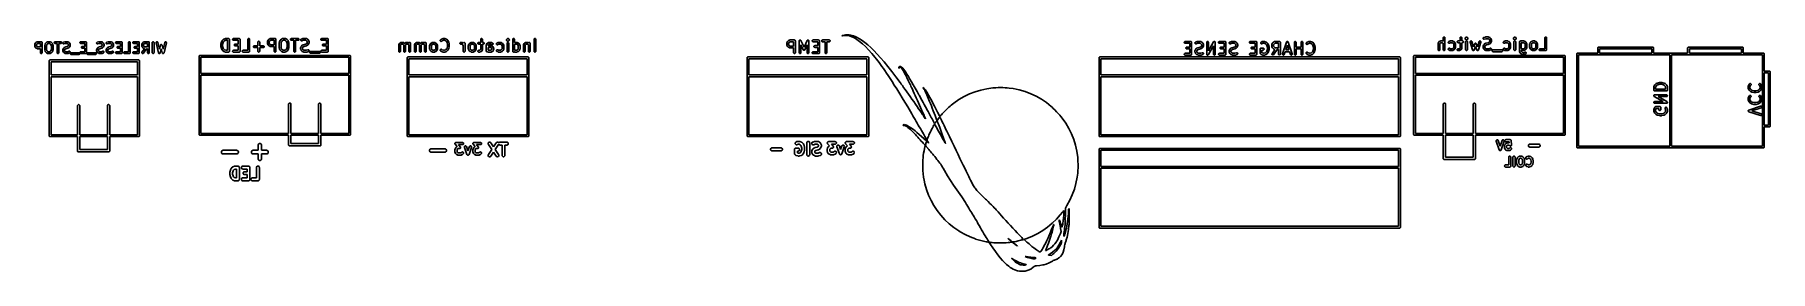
# Model space of a CAD drawing. Extents: x 43 to 190, y -73 to -53.
import ezdxf

# ---------------------------------------------------------------- set-up
doc = ezdxf.new("R2010")
doc.units = 0
doc.header["$MEASUREMENT"] = 0
doc.layers.add('BLACK', color=7, linetype='CONTINUOUS')

msp = doc.modelspace()

# ---------------------------------------------------------------- linework, layer by layer
at = {"layer": 'BLACK', "linetype": 'CONTINUOUS'}
for p, q in [((43.0133, -54.1168), (43.014, -54.1125)), ((43.0133, -54.2379), (43.0133, -54.1168)), ((43.014, -54.2421), (43.0133, -54.2379)), ((43.0138, -54.1082), (43.0163, -54.0998)), ((43.014, -54.1125), (43.0138, -54.1082)), ((43.0138, -54.2464), (43.014, -54.2421)), ((43.0163, -54.2549), (43.0138, -54.2464)), ((43.0163, -54.0998), (43.0178, -54.0911)), ((43.0178, -54.2635), (43.0163, -54.2549)), ((43.0178, -54.0911), (43.02, -54.0874)), ((43.02, -54.2673), (43.0178, -54.2635)), ((43.02, -54.0874), (43.0212, -54.0832)), ((43.0212, -54.2714), (43.02, -54.2673)), ((43.0212, -54.0832), (43.0616, -54.0025)), ((43.0616, -54.3521), (43.0212, -54.2714)), ((43.0616, -54.0025), (43.0687, -53.9929)), ((43.0687, -54.3618), (43.0616, -54.3521)), ((43.0687, -53.9929), (43.0756, -53.983)), ((43.0756, -54.3716), (43.0687, -54.3618)), ((43.0756, -53.983), (43.116, -53.9427)), ((43.116, -54.412), (43.0756, -54.3716)), ((43.116, -53.9427), (43.1258, -53.9358)), ((43.1258, -54.4189), (43.116, -54.412)), ((43.1258, -53.9358), (43.1355, -53.9286)), ((43.1355, -54.426), (43.1258, -54.4189)), ((43.1355, -53.9286), (43.2162, -53.8883)), ((43.2162, -54.4664), (43.1355, -54.426)), ((43.1903, -54.0805), (43.1633, -54.1345)), ((43.1633, -54.1345), (43.1633, -54.2202)), ((43.1633, -54.2202), (43.1903, -54.2742)), ((43.2134, -54.0573), (43.1903, -54.0805)), ((43.1903, -54.2742), (43.2134, -54.2973)), ((43.2674, -54.0303), (43.2134, -54.0573)), ((43.2134, -54.2973), (43.2674, -54.3243)), ((43.2162, -53.8883), (43.2203, -53.887)), ((43.2203, -53.887), (43.2241, -53.8849)), ((43.2241, -53.8849), (43.2327, -53.8833)), ((43.2327, -53.8833), (43.2412, -53.8808)), ((43.2412, -53.8808), (43.2455, -53.8811)), ((43.2455, -53.8811), (43.2497, -53.8803)), ((43.2497, -53.8803), (43.5726, -53.8803)), ((43.4976, -54.0303), (43.2674, -54.0303)), ((43.2674, -54.3243), (43.4976, -54.3243)), ((43.4976, -54.3243), (43.4976, -54.0303)), ((43.5726, -53.8803), (43.5791, -53.8815)), ((43.5791, -53.8815), (43.5856, -53.8815)), ((43.5856, -53.8815), (43.5918, -53.8837)), ((43.5918, -53.8837), (43.5983, -53.8849)), ((43.5983, -53.8849), (43.604, -53.8881)), ((43.604, -53.8881), (43.6101, -53.8904)), ((43.6101, -53.8904), (43.6151, -53.8946)), ((43.6151, -53.8946), (43.6208, -53.8979)), ((43.6208, -53.8979), (43.625, -53.9029)), ((43.625, -53.9029), (43.6301, -53.9071)), ((43.6301, -53.9071), (43.6334, -53.9128)), ((43.6334, -53.9128), (43.6376, -53.9178)), ((43.6376, -53.9178), (43.6398, -53.924)), ((43.6398, -53.924), (43.6431, -53.9297)), ((43.6431, -53.9297), (43.6442, -53.9361)), ((43.6442, -53.9361), (43.6465, -53.9423)), ((43.6465, -53.9423), (43.6465, -53.9489)), ((43.6465, -53.9489), (43.6476, -53.9553)), ((43.6476, -53.9553), (43.6476, -54.8029)), ((43.8609, -54.2379), (43.8625, -54.2288)), ((43.8609, -54.5204), (43.8609, -54.2379)), ((43.8625, -54.2288), (43.8631, -54.2197)), ((43.8631, -54.2197), (43.9035, -54.0582)), ((43.9035, -54.0582), (43.9064, -54.0517)), ((43.9064, -54.0517), (43.9083, -54.0447)), ((43.9083, -54.0447), (43.9117, -54.0399)), ((43.9117, -54.0399), (43.9141, -54.0344)), ((43.9141, -54.0344), (43.9191, -54.0293)), ((43.9191, -54.0293), (43.9232, -54.0234)), ((43.9232, -54.0234), (44.0039, -53.9427)), ((44.0039, -53.9427), (44.0138, -53.9358)), ((44.044, -54.1148), (44.0109, -54.2471)), ((44.0109, -54.2471), (44.0109, -54.5112)), ((44.0138, -53.9358), (44.0234, -53.9286)), ((44.0234, -53.9286), (44.1041, -53.8883)), ((44.1014, -54.0573), (44.044, -54.1148)), ((44.1554, -54.0303), (44.1014, -54.0573)), ((44.1041, -53.8883), (44.1083, -53.887)), ((44.1083, -53.887), (44.112, -53.8849)), ((44.112, -53.8849), (44.1207, -53.8833)), ((44.1207, -53.8833), (44.1291, -53.8808)), ((44.1291, -53.8808), (44.1334, -53.8811)), ((44.1334, -53.8811), (44.1377, -53.8803)), ((44.1377, -53.8803), (44.2991, -53.8803)), ((44.2814, -54.0303), (44.1554, -54.0303)), ((44.3354, -54.0573), (44.2814, -54.0303)), ((44.2991, -53.8803), (44.3034, -53.8811)), ((44.3034, -53.8811), (44.3077, -53.8808)), ((44.3077, -53.8808), (44.3161, -53.8833)), ((44.3161, -53.8833), (44.3248, -53.8849)), ((44.3248, -53.8849), (44.3285, -53.887)), ((44.3285, -53.887), (44.3327, -53.8883)), ((44.3327, -53.8883), (44.4134, -53.9286)), ((44.3929, -54.1148), (44.3354, -54.0573)), ((44.4259, -54.2471), (44.3929, -54.1148)), ((44.4134, -53.9286), (44.423, -53.9358)), ((44.423, -53.9358), (44.4329, -53.9427)), ((44.4259, -54.5112), (44.4259, -54.2471)), ((44.4329, -53.9427), (44.5136, -54.0234)), ((44.5136, -54.0234), (44.5177, -54.0293)), ((44.5177, -54.0293), (44.5227, -54.0344)), ((44.5227, -54.0344), (44.5252, -54.0399)), ((44.5252, -54.0399), (44.5286, -54.0447)), ((44.5286, -54.0447), (44.5304, -54.0517)), ((44.5304, -54.0517), (44.5333, -54.0582)), ((44.5333, -54.0582), (44.5737, -54.2197)), ((44.5737, -54.2197), (44.5744, -54.2288)), ((44.5744, -54.2288), (44.5759, -54.2379)), ((44.5759, -54.2379), (44.5759, -54.5204)), ((44.6693, -53.9423), (44.6782, -53.9178)), ((44.6693, -53.9684), (44.6693, -53.9423)), ((44.6782, -53.9928), (44.6693, -53.9684)), ((44.6782, -53.9178), (44.6949, -53.8979)), ((44.6949, -54.0128), (44.6782, -53.9928)), ((44.6949, -53.8979), (44.7175, -53.8849)), ((44.7175, -54.0258), (44.6949, -54.0128)), ((44.7175, -53.8849), (44.7431, -53.8803)), ((44.7431, -54.0303), (44.7175, -54.0258)), ((44.7431, -53.8803), (45.2275, -53.8803)), ((44.9103, -54.0303), (44.7431, -54.0303)), ((44.9103, -54.8029), (44.9103, -54.0303)), ((45.2275, -54.0303), (45.0603, -54.0303)), ((45.0603, -54.0303), (45.0603, -54.8029)), ((45.2275, -53.8803), (45.2531, -53.8849)), ((45.2531, -54.0258), (45.2275, -54.0303)), ((45.2531, -53.8849), (45.2757, -53.8979)), ((45.2757, -54.0128), (45.2531, -54.0258)), ((45.2757, -53.8979), (45.2924, -53.9178)), ((45.2924, -53.9928), (45.2757, -54.0128)), ((45.2924, -53.9178), (45.3013, -53.9423)), ((45.3013, -53.9684), (45.2924, -53.9928)), ((45.3013, -53.9423), (45.3013, -53.9684)), ((45.3954, -54.0067), (45.3962, -53.9807)), ((45.4037, -54.0314), (45.3954, -54.0067)), ((45.3962, -53.9807), (45.4057, -53.9564)), ((45.4026, -54.5272), (45.4429, -54.4465)), ((45.4199, -54.0518), (45.4037, -54.0314)), ((45.4057, -53.9564), (45.423, -53.937)), ((45.4421, -54.0654), (45.4199, -54.0518)), ((45.423, -53.937), (45.4459, -53.9245)), ((45.4676, -54.0707), (45.4421, -54.0654)), ((45.4429, -54.4465), (45.4501, -54.4368)), ((45.4459, -53.9245), (45.567, -53.8842)), ((45.4501, -54.4368), (45.457, -54.427)), ((45.457, -54.427), (45.4973, -54.3866)), ((45.4933, -54.0669), (45.4676, -54.0707)), ((45.6029, -54.0303), (45.4933, -54.0669)), ((45.4973, -54.3866), (45.5072, -54.3798)), ((45.5072, -54.3798), (45.5168, -54.3726)), ((45.5168, -54.3726), (45.5975, -54.3322)), ((45.567, -53.8842), (45.5789, -53.8824)), ((45.5789, -53.8824), (45.5907, -53.8803)), ((45.5907, -53.8803), (45.7925, -53.8803)), ((45.5975, -54.3322), (45.6054, -54.3299)), ((45.7748, -54.0303), (45.6029, -54.0303)), ((45.6054, -54.3299), (45.6129, -54.3266)), ((45.6129, -54.3266), (45.7664, -54.2882)), ((45.8107, -54.4317), (45.6573, -54.4701)), ((45.7664, -54.2882), (45.8288, -54.257)), ((45.8288, -54.0573), (45.7748, -54.0303)), ((45.7925, -53.8803), (45.7968, -53.8811)), ((45.7968, -53.8811), (45.8011, -53.8808)), ((45.8011, -53.8808), (45.8095, -53.8833)), ((45.8095, -53.8833), (45.8182, -53.8849)), ((45.8182, -54.4284), (45.8107, -54.4317)), ((45.8182, -53.8849), (45.8219, -53.887)), ((45.8261, -54.426), (45.8182, -54.4284)), ((45.8219, -53.887), (45.8261, -53.8883)), ((45.8261, -53.8883), (45.9068, -53.9286)), ((45.9068, -54.3857), (45.8261, -54.426)), ((45.852, -54.0805), (45.8288, -54.0573)), ((45.8288, -54.257), (45.852, -54.2338)), ((45.879, -54.1345), (45.852, -54.0805)), ((45.852, -54.2338), (45.879, -54.1798)), ((45.879, -54.1798), (45.879, -54.1345)), ((45.9068, -53.9286), (45.9164, -53.9358)), ((45.9165, -54.3785), (45.9068, -54.3857)), ((45.9164, -53.9358), (45.9263, -53.9427)), ((45.9263, -54.3716), (45.9165, -54.3785)), ((45.9263, -53.9427), (45.9666, -53.983)), ((45.9666, -54.3313), (45.9263, -54.3716)), ((45.9666, -53.983), (45.9735, -53.9929)), ((45.9735, -54.3214), (45.9666, -54.3313)), ((45.9735, -53.9929), (45.9807, -54.0025)), ((45.9807, -54.3118), (45.9735, -54.3214)), ((45.9807, -54.0025), (46.0211, -54.0832)), ((46.0211, -54.231), (45.9807, -54.3118)), ((46.0211, -54.0832), (46.0223, -54.0874)), ((46.0223, -54.2269), (46.0211, -54.231)), ((46.0223, -54.0874), (46.0245, -54.0911)), ((46.0245, -54.2232), (46.0223, -54.2269)), ((46.0245, -54.0911), (46.026, -54.0998)), ((46.026, -54.2145), (46.0245, -54.2232)), ((46.026, -54.0998), (46.0285, -54.1082)), ((46.0285, -54.2061), (46.026, -54.2145)), ((46.0285, -54.1082), (46.0282, -54.1125)), ((46.0282, -54.1125), (46.029, -54.1168)), ((46.029, -54.1975), (46.0282, -54.2018)), ((46.0282, -54.2018), (46.0285, -54.2061)), ((46.029, -54.1168), (46.029, -54.1975)), ((46.8488, -53.9423), (46.8577, -53.9178)), ((46.8488, -53.9684), (46.8488, -53.9423)), ((46.8577, -53.9928), (46.8488, -53.9684)), ((46.8577, -53.9178), (46.8745, -53.8979)), ((46.8745, -54.0128), (46.8577, -53.9928)), ((46.8745, -53.8979), (46.897, -53.8849)), ((46.897, -54.0258), (46.8745, -54.0128)), ((46.897, -53.8849), (46.9227, -53.8803)), ((46.9227, -54.0303), (46.897, -54.0258)), ((46.9227, -53.8803), (47.3263, -53.8803)), ((47.2513, -54.0303), (46.9227, -54.0303)), ((46.9699, -54.3459), (46.9788, -54.3215)), ((46.9699, -54.372), (46.9699, -54.3459)), ((46.9788, -54.3965), (46.9699, -54.372)), ((46.9788, -54.3215), (46.9955, -54.3015)), ((46.9955, -54.4164), (46.9788, -54.3965)), ((46.9955, -54.3015), (47.0181, -54.2885)), ((47.0181, -54.4294), (46.9955, -54.4164)), ((47.0181, -54.2885), (47.0437, -54.284)), ((47.0437, -54.434), (47.0181, -54.4294)), ((47.0437, -54.284), (47.2513, -54.284)), ((47.2513, -54.434), (47.0437, -54.434)), ((47.2513, -54.284), (47.2513, -54.0303)), ((47.2513, -54.7279), (47.2513, -54.434)), ((47.3263, -53.8803), (47.3327, -53.8815)), ((47.3327, -53.8815), (47.3393, -53.8815)), ((47.3393, -53.8815), (47.3455, -53.8837)), ((47.3455, -53.8837), (47.3519, -53.8849)), ((47.3519, -53.8849), (47.3576, -53.8881)), ((47.3576, -53.8881), (47.3638, -53.8904)), ((47.3638, -53.8904), (47.3688, -53.8946)), ((47.3688, -53.8946), (47.3745, -53.8979)), ((47.3745, -53.8979), (47.3787, -53.9029)), ((47.3787, -53.9029), (47.3837, -53.9071)), ((47.3837, -53.9071), (47.387, -53.9128)), ((47.387, -53.9128), (47.3912, -53.9178)), ((47.3912, -53.9178), (47.3935, -53.924)), ((47.3935, -53.924), (47.3968, -53.9297)), ((47.3968, -53.9297), (47.3979, -53.9361)), ((47.3979, -53.9361), (47.4001, -53.9423)), ((47.4001, -53.9423), (47.4001, -53.9489)), ((47.4001, -53.9489), (47.4013, -53.9553)), ((47.4013, -53.9553), (47.4013, -54.8029)), ((48.2611, -54.0067), (48.2619, -53.9807)), ((48.2694, -54.0314), (48.2611, -54.0067)), ((48.2619, -53.9807), (48.2714, -53.9564)), ((48.2682, -54.5272), (48.3086, -54.4465)), ((48.2856, -54.0518), (48.2694, -54.0314)), ((48.2714, -53.9564), (48.2887, -53.937)), ((48.3078, -54.0654), (48.2856, -54.0518)), ((48.2887, -53.937), (48.3116, -53.9245)), ((48.3333, -54.0707), (48.3078, -54.0654)), ((48.3086, -54.4465), (48.3158, -54.4368)), ((48.3116, -53.9245), (48.4327, -53.8842)), ((48.3158, -54.4368), (48.3227, -54.427)), ((48.3227, -54.427), (48.363, -54.3866)), ((48.359, -54.0669), (48.3333, -54.0707)), ((48.4686, -54.0303), (48.359, -54.0669)), ((48.363, -54.3866), (48.3729, -54.3798)), ((48.3729, -54.3798), (48.3825, -54.3726)), ((48.3825, -54.3726), (48.4632, -54.3322)), ((48.4327, -53.8842), (48.4446, -53.8824)), ((48.4446, -53.8824), (48.4564, -53.8803)), ((48.4564, -53.8803), (48.6582, -53.8803)), ((48.4632, -54.3322), (48.4711, -54.3299)), ((48.6405, -54.0303), (48.4686, -54.0303)), ((48.4711, -54.3299), (48.4786, -54.3266)), ((48.4786, -54.3266), (48.632, -54.2882)), ((48.6764, -54.4317), (48.523, -54.4701)), ((48.632, -54.2882), (48.6945, -54.257)), ((48.6945, -54.0573), (48.6405, -54.0303)), ((48.6582, -53.8803), (48.6625, -53.8811)), ((48.6625, -53.8811), (48.6668, -53.8808)), ((48.6668, -53.8808), (48.6752, -53.8833)), ((48.6752, -53.8833), (48.6839, -53.8849)), ((48.6839, -54.4284), (48.6764, -54.4317)), ((48.6839, -53.8849), (48.6876, -53.887)), ((48.6918, -54.426), (48.6839, -54.4284)), ((48.6876, -53.887), (48.6918, -53.8883)), ((48.6918, -53.8883), (48.7725, -53.9286)), ((48.7725, -54.3857), (48.6918, -54.426)), ((48.7177, -54.0805), (48.6945, -54.0573)), ((48.6945, -54.257), (48.7177, -54.2338)), ((48.7447, -54.1345), (48.7177, -54.0805)), ((48.7177, -54.2338), (48.7447, -54.1798)), ((48.7447, -54.1798), (48.7447, -54.1345)), ((48.7725, -53.9286), (48.7821, -53.9358)), ((48.7821, -54.3785), (48.7725, -54.3857)), ((48.7821, -53.9358), (48.792, -53.9427)), ((48.792, -54.3716), (48.7821, -54.3785)), ((48.792, -53.9427), (48.8323, -53.983)), ((48.8323, -54.3313), (48.792, -54.3716)), ((48.8323, -53.983), (48.8392, -53.9929)), ((48.8392, -54.3214), (48.8323, -54.3313)), ((48.8392, -53.9929), (48.8464, -54.0025)), ((48.8464, -54.3118), (48.8392, -54.3214)), ((48.8464, -54.0025), (48.8868, -54.0832)), ((48.8868, -54.231), (48.8464, -54.3118)), ((48.8868, -54.0832), (48.888, -54.0874)), ((48.888, -54.2269), (48.8868, -54.231)), ((48.888, -54.0874), (48.8901, -54.0911)), ((48.8901, -54.2232), (48.888, -54.2269)), ((48.8901, -54.0911), (48.8917, -54.0998)), ((48.8917, -54.2145), (48.8901, -54.2232)), ((48.8917, -54.0998), (48.8942, -54.1082)), ((48.8942, -54.2061), (48.8917, -54.2145)), ((48.8942, -54.1082), (48.8939, -54.1125)), ((48.8939, -54.1125), (48.8947, -54.1168)), ((48.8947, -54.1975), (48.8939, -54.2018)), ((48.8939, -54.2018), (48.8942, -54.2061)), ((48.8947, -54.1168), (48.8947, -54.1975)), ((49.0684, -54.0067), (49.0691, -53.9807)), ((49.0766, -54.0314), (49.0684, -54.0067)), ((49.0691, -53.9807), (49.0787, -53.9564)), ((49.0755, -54.5272), (49.1158, -54.4465)), ((49.0928, -54.0518), (49.0766, -54.0314)), ((49.0787, -53.9564), (49.0959, -53.937)), ((49.115, -54.0654), (49.0928, -54.0518)), ((49.0959, -53.937), (49.1188, -53.9245)), ((49.1405, -54.0707), (49.115, -54.0654)), ((49.1158, -54.4465), (49.123, -54.4368)), ((49.1188, -53.9245), (49.2399, -53.8842)), ((49.123, -54.4368), (49.1299, -54.427)), ((49.1299, -54.427), (49.1703, -54.3866)), ((49.1663, -54.0669), (49.1405, -54.0707)), ((49.2758, -54.0303), (49.1663, -54.0669)), ((49.1703, -54.3866), (49.1801, -54.3798)), ((49.1801, -54.3798), (49.1897, -54.3726)), ((49.1897, -54.3726), (49.2705, -54.3322)), ((49.2399, -53.8842), (49.2518, -53.8824)), ((49.2518, -53.8824), (49.2637, -53.8803)), ((49.2637, -53.8803), (49.4655, -53.8803)), ((49.2705, -54.3322), (49.2783, -54.3299)), ((49.4478, -54.0303), (49.2758, -54.0303)), ((49.2783, -54.3299), (49.2858, -54.3266)), ((49.2858, -54.3266), (49.4393, -54.2882)), ((49.4837, -54.4317), (49.3302, -54.4701)), ((49.4393, -54.2882), (49.5018, -54.257)), ((49.5018, -54.0573), (49.4478, -54.0303)), ((49.4655, -53.8803), (49.4697, -53.8811)), ((49.4697, -53.8811), (49.474, -53.8808)), ((49.474, -53.8808), (49.4825, -53.8833)), ((49.4825, -53.8833), (49.4911, -53.8849)), ((49.4911, -54.4284), (49.4837, -54.4317)), ((49.4911, -53.8849), (49.4949, -53.887)), ((49.499, -54.426), (49.4911, -54.4284)), ((49.4949, -53.887), (49.499, -53.8883)), ((49.499, -53.8883), (49.5797, -53.9286)), ((49.5797, -54.3857), (49.499, -54.426)), ((49.5249, -54.0805), (49.5018, -54.0573)), ((49.5018, -54.257), (49.5249, -54.2338)), ((49.5519, -54.1345), (49.5249, -54.0805)), ((49.5249, -54.2338), (49.5519, -54.1798)), ((49.5519, -54.1798), (49.5519, -54.1345)), ((49.5797, -53.9286), (49.5894, -53.9358)), ((49.5894, -54.3785), (49.5797, -54.3857)), ((49.5894, -53.9358), (49.5992, -53.9427)), ((49.5992, -54.3716), (49.5894, -54.3785)), ((49.5992, -53.9427), (49.6396, -53.983)), ((49.6396, -54.3313), (49.5992, -54.3716)), ((49.6396, -53.983), (49.6465, -53.9929)), ((49.6465, -54.3214), (49.6396, -54.3313)), ((49.6465, -53.9929), (49.6536, -54.0025)), ((49.6536, -54.3118), (49.6465, -54.3214)), ((49.6536, -54.0025), (49.694, -54.0832)), ((49.694, -54.231), (49.6536, -54.3118)), ((49.694, -54.0832), (49.6952, -54.0874)), ((49.6952, -54.2269), (49.694, -54.231)), ((49.6952, -54.0874), (49.6974, -54.0911)), ((49.6974, -54.2232), (49.6952, -54.2269)), ((49.6974, -54.0911), (49.6989, -54.0998)), ((49.6989, -54.2145), (49.6974, -54.2232)), ((49.6989, -54.0998), (49.7014, -54.1082)), ((49.7014, -54.2061), (49.6989, -54.2145)), ((49.7014, -54.1082), (49.7012, -54.1125)), ((49.7012, -54.1125), (49.7019, -54.1168)), ((49.7019, -54.1975), (49.7012, -54.2018)), ((49.7012, -54.2018), (49.7014, -54.2061)), ((49.7019, -54.1168), (49.7019, -54.1975)), ((49.8759, -53.9423), (49.8849, -53.9178)), ((49.8759, -53.9684), (49.8759, -53.9423)), ((49.8849, -53.9928), (49.8759, -53.9684)), ((49.8849, -53.9178), (49.9016, -53.8979)), ((49.9016, -54.0128), (49.8849, -53.9928)), ((49.9016, -53.8979), (49.9242, -53.8849)), ((49.9242, -54.0258), (49.9016, -54.0128)), ((49.9242, -53.8849), (49.9498, -53.8803)), ((49.9498, -54.0303), (49.9242, -54.0258)), ((49.9498, -53.8803), (50.3534, -53.8803)), ((50.2784, -54.0303), (49.9498, -54.0303)), ((49.997, -54.3459), (50.0059, -54.3215)), ((49.997, -54.372), (49.997, -54.3459)), ((50.0059, -54.3965), (49.997, -54.372)), ((50.0059, -54.3215), (50.0227, -54.3015)), ((50.0227, -54.4164), (50.0059, -54.3965)), ((50.0227, -54.3015), (50.0452, -54.2885)), ((50.0452, -54.4294), (50.0227, -54.4164)), ((50.0452, -54.2885), (50.0709, -54.284)), ((50.0709, -54.434), (50.0452, -54.4294)), ((50.0709, -54.284), (50.2784, -54.284)), ((50.2784, -54.434), (50.0709, -54.434)), ((50.2784, -54.284), (50.2784, -54.0303)), ((50.2784, -54.7279), (50.2784, -54.434)), ((50.3534, -53.8803), (50.3599, -53.8815)), ((50.3599, -53.8815), (50.3664, -53.8815)), ((50.3664, -53.8815), (50.3726, -53.8837)), ((50.3726, -53.8837), (50.3791, -53.8849)), ((50.3791, -53.8849), (50.3848, -53.8881)), ((50.3848, -53.8881), (50.3909, -53.8904)), ((50.3909, -53.8904), (50.3959, -53.8946)), ((50.3959, -53.8946), (50.4016, -53.8979)), ((50.4016, -53.8979), (50.4059, -53.9029)), ((50.4059, -53.9029), (50.4109, -53.9071)), ((50.4109, -53.9071), (50.4142, -53.9128)), ((50.4142, -53.9128), (50.4184, -53.9178)), ((50.4184, -53.9178), (50.4206, -53.924)), ((50.4206, -53.924), (50.4239, -53.9297)), ((50.4239, -53.9297), (50.425, -53.9361)), ((50.425, -53.9361), (50.4273, -53.9423)), ((50.4273, -53.9423), (50.4273, -53.9489)), ((50.4273, -53.9489), (50.4284, -53.9553)), ((50.4284, -53.9553), (50.4284, -54.8029)), ((50.9646, -53.9553), (50.9691, -53.9297)), ((50.9646, -54.7279), (50.9646, -53.9553)), ((50.9691, -53.9297), (50.9821, -53.9071)), ((50.9821, -53.9071), (51.0021, -53.8904)), ((51.0021, -53.8904), (51.0266, -53.8815)), ((51.0266, -53.8815), (51.0526, -53.8815)), ((51.0526, -53.8815), (51.0771, -53.8904)), ((51.0771, -53.8904), (51.097, -53.9071)), ((51.097, -53.9071), (51.1101, -53.9297)), ((51.1101, -53.9297), (51.1146, -53.9553)), ((51.1146, -53.9553), (51.1146, -54.8029)), ((51.329, -53.9423), (51.3379, -53.9178)), ((51.329, -53.9684), (51.329, -53.9423)), ((51.3379, -53.9928), (51.329, -53.9684)), ((51.3379, -53.9178), (51.3546, -53.8979)), ((51.3546, -54.0128), (51.3379, -53.9928)), ((51.3546, -53.8979), (51.3772, -53.8849)), ((51.3772, -54.0258), (51.3546, -54.0128)), ((51.3772, -53.8849), (51.4028, -53.8803)), ((51.4028, -54.0303), (51.3772, -54.0258)), ((51.4028, -53.8803), (51.8065, -53.8803)), ((51.7315, -54.0303), (51.4028, -54.0303)), ((51.4501, -54.3459), (51.459, -54.3215)), ((51.4501, -54.372), (51.4501, -54.3459)), ((51.459, -54.3965), (51.4501, -54.372)), ((51.459, -54.3215), (51.4757, -54.3015)), ((51.4757, -54.4164), (51.459, -54.3965)), ((51.4757, -54.3015), (51.4983, -54.2885)), ((51.4983, -54.4294), (51.4757, -54.4164)), ((51.4983, -54.2885), (51.5239, -54.284)), ((51.5239, -54.434), (51.4983, -54.4294)), ((51.5239, -54.284), (51.7315, -54.284)), ((51.7315, -54.434), (51.5239, -54.434)), ((51.7315, -54.284), (51.7315, -54.0303)), ((51.7315, -54.7279), (51.7315, -54.434)), ((51.8065, -53.8803), (51.8129, -53.8815)), ((51.8129, -53.8815), (51.8195, -53.8815)), ((51.8195, -53.8815), (51.8256, -53.8837)), ((51.8256, -53.8837), (51.8321, -53.8849)), ((51.8321, -53.8849), (51.8378, -53.8881)), ((51.8378, -53.8881), (51.844, -53.8904)), ((51.844, -53.8904), (51.849, -53.8946)), ((51.849, -53.8946), (51.8547, -53.8979)), ((51.8547, -53.8979), (51.8589, -53.9029)), ((51.8589, -53.9029), (51.8639, -53.9071)), ((51.8639, -53.9071), (51.8672, -53.9128)), ((51.8672, -53.9128), (51.8714, -53.9178)), ((51.8714, -53.9178), (51.8736, -53.924)), ((51.8736, -53.924), (51.8769, -53.9297)), ((51.8769, -53.9297), (51.8781, -53.9361)), ((51.8781, -53.9361), (51.8803, -53.9423)), ((51.8803, -53.9423), (51.8803, -53.9489)), ((51.8803, -53.9489), (51.8815, -53.9553)), ((51.8815, -53.9553), (51.8815, -54.8029)), ((52.0947, -54.1168), (52.0955, -54.1125)), ((52.0947, -54.2379), (52.0947, -54.1168)), ((52.0955, -54.2421), (52.0947, -54.2379)), ((52.0952, -54.1082), (52.0977, -54.0998)), ((52.0955, -54.1125), (52.0952, -54.1082)), ((52.0952, -54.2464), (52.0955, -54.2421)), ((52.0977, -54.2549), (52.0952, -54.2464)), ((52.0977, -54.0998), (52.0992, -54.0911)), ((52.0992, -54.2635), (52.0977, -54.2549)), ((52.0992, -54.0911), (52.1014, -54.0874)), ((52.1014, -54.2673), (52.0992, -54.2635)), ((52.1014, -54.0874), (52.1026, -54.0832)), ((52.1026, -54.2714), (52.1014, -54.2673)), ((52.1026, -54.0832), (52.143, -54.0025)), ((52.143, -54.3521), (52.1026, -54.2714)), ((52.143, -54.0025), (52.1501, -53.9929)), ((52.1502, -54.3618), (52.143, -54.3521)), ((52.1501, -53.9929), (52.157, -53.983)), ((52.157, -54.3716), (52.1502, -54.3618)), ((52.157, -53.983), (52.1974, -53.9427)), ((52.1974, -54.412), (52.157, -54.3716)), ((52.1974, -53.9427), (52.2072, -53.9358)), ((52.2072, -54.4189), (52.1974, -54.412)), ((52.2072, -53.9358), (52.2169, -53.9286)), ((52.2169, -54.426), (52.2072, -54.4189)), ((52.2169, -53.9286), (52.2976, -53.8883)), ((52.2976, -54.4664), (52.2169, -54.426)), ((52.2717, -54.0805), (52.2447, -54.1345)), ((52.2447, -54.1345), (52.2447, -54.2202)), ((52.2447, -54.2202), (52.2717, -54.2742)), ((52.2949, -54.0573), (52.2717, -54.0805)), ((52.2717, -54.2742), (52.2949, -54.2973)), ((52.3489, -54.0303), (52.2949, -54.0573)), ((52.2949, -54.2973), (52.3489, -54.3243)), ((52.2976, -53.8883), (52.3018, -53.887)), ((52.3018, -53.887), (52.3055, -53.8849)), ((52.3055, -53.8849), (52.3142, -53.8833)), ((52.3142, -53.8833), (52.3226, -53.8808)), ((52.3226, -53.8808), (52.3269, -53.8811)), ((52.3269, -53.8811), (52.3312, -53.8803)), ((52.3312, -53.8803), (52.6541, -53.8803)), ((52.5791, -54.0303), (52.3489, -54.0303)), ((52.3489, -54.3243), (52.5791, -54.3243)), ((52.5791, -54.3243), (52.5791, -54.0303)), ((52.6541, -53.8803), (52.6605, -53.8815)), ((52.6605, -53.8815), (52.6671, -53.8815)), ((52.6671, -53.8815), (52.6732, -53.8837)), ((52.6732, -53.8837), (52.6797, -53.8849)), ((52.6797, -53.8849), (52.6854, -53.8881)), ((52.6854, -53.8881), (52.6916, -53.8904)), ((52.6916, -53.8904), (52.6966, -53.8946)), ((52.6966, -53.8946), (52.7023, -53.8979)), ((52.7023, -53.8979), (52.7065, -53.9029)), ((52.7065, -53.9029), (52.7115, -53.9071)), ((52.7115, -53.9071), (52.7148, -53.9128)), ((52.7148, -53.9128), (52.719, -53.9178)), ((52.719, -53.9178), (52.7212, -53.924)), ((52.7212, -53.924), (52.7245, -53.9297)), ((52.7245, -53.9297), (52.7257, -53.9361)), ((52.7257, -53.9361), (52.7279, -53.9423)), ((52.7279, -53.9423), (52.7279, -53.9489)), ((52.7279, -53.9489), (52.7291, -53.9553)), ((52.7291, -53.9553), (52.7291, -54.8029)), ((52.9827, -53.9553), (52.9872, -53.9297)), ((52.9827, -54.8029), (52.9827, -53.9553)), ((52.9872, -53.9297), (53.0002, -53.9071)), ((53.0002, -53.9071), (53.0202, -53.8904)), ((53.0202, -53.8904), (53.0446, -53.8815)), ((53.0446, -53.8815), (53.0707, -53.8815)), ((53.0707, -53.8815), (53.0952, -53.8904)), ((53.0952, -53.8904), (53.1151, -53.9071)), ((53.1151, -53.9071), (53.1281, -53.9297)), ((53.1281, -53.9297), (53.1327, -53.9553)), ((53.1327, -53.9553), (53.1327, -54.8029)), ((53.3061, -53.9467), (53.3135, -53.9217)), ((53.3076, -53.9727), (53.3061, -53.9467)), ((53.5094, -54.8203), (53.3076, -53.9727)), ((53.3135, -53.9217), (53.329, -53.9008)), ((53.329, -53.9008), (53.3508, -53.8865)), ((53.3508, -53.8865), (53.3761, -53.8805)), ((53.3761, -53.8805), (53.402, -53.8835)), ((53.402, -53.8835), (53.4253, -53.8951)), ((53.4253, -53.8951), (53.4432, -53.9141)), ((53.4432, -53.9141), (53.4535, -53.938)), ((53.4535, -53.938), (53.5865, -54.4964)), ((53.5865, -54.4964), (53.6714, -54.1782)), ((53.6714, -54.1782), (53.6742, -54.1722)), ((53.6742, -54.1722), (53.6759, -54.1657)), ((53.6759, -54.1657), (53.6796, -54.1604)), ((53.6796, -54.1604), (53.6823, -54.1546)), ((53.6823, -54.1546), (53.687, -54.1499)), ((53.687, -54.1499), (53.6909, -54.1444)), ((53.6909, -54.1444), (53.6962, -54.1407)), ((53.6962, -54.1407), (53.7007, -54.1361)), ((53.7007, -54.1361), (53.7068, -54.1333)), ((53.7068, -54.1333), (53.7122, -54.1295)), ((53.7122, -54.1295), (53.7185, -54.1278)), ((53.7185, -54.1278), (53.7243, -54.1251)), ((53.7243, -54.1251), (53.731, -54.1245)), ((53.731, -54.1245), (53.7374, -54.1228)), ((53.7374, -54.1228), (53.7438, -54.1234)), ((53.7438, -54.1234), (53.7503, -54.1228)), ((53.7503, -54.1228), (53.7567, -54.1245)), ((53.7567, -54.1245), (53.7633, -54.1251)), ((53.7633, -54.1251), (53.7692, -54.1278)), ((53.7692, -54.1278), (53.7754, -54.1295)), ((53.7754, -54.1295), (53.7809, -54.1333)), ((53.7809, -54.1333), (53.7869, -54.1361)), ((53.7869, -54.1361), (53.7915, -54.1407)), ((53.7915, -54.1407), (53.7968, -54.1444)), ((53.7968, -54.1444), (53.8006, -54.1499)), ((53.8006, -54.1499), (53.8053, -54.1546)), ((53.8053, -54.1546), (53.808, -54.1604)), ((53.808, -54.1604), (53.8118, -54.1657)), ((53.8118, -54.1657), (53.8135, -54.1722)), ((53.8135, -54.1722), (53.8163, -54.1782)), ((53.8163, -54.1782), (53.9012, -54.4964)), ((53.9012, -54.4964), (54.0341, -53.938)), ((54.18, -53.9727), (53.9782, -54.8203)), ((54.0341, -53.938), (54.0445, -53.9141)), ((54.0445, -53.9141), (54.0624, -53.8951)), ((54.0624, -53.8951), (54.0856, -53.8835)), ((54.0856, -53.8835), (54.1115, -53.8805)), ((54.1115, -53.8805), (54.1369, -53.8865)), ((54.1369, -53.8865), (54.1586, -53.9008)), ((54.1586, -53.9008), (54.1741, -53.9217)), ((54.1741, -53.9217), (54.1816, -53.9467)), ((54.1816, -53.9467), (54.18, -53.9727)), ((58.798, -54.11), (58.7996, -54.1009)), ((58.798, -54.2528), (58.798, -54.11)), ((58.7996, -54.2618), (58.798, -54.2528)), ((58.7996, -54.1009), (58.8002, -54.0918)), ((58.8002, -54.271), (58.7996, -54.2618)), ((58.8002, -54.0918), (58.8479, -53.9013)), ((58.8479, -54.4615), (58.8002, -54.271)), ((58.8479, -53.9013), (58.8512, -53.8938)), ((58.8512, -53.8938), (58.8535, -53.8859)), ((58.8535, -53.8859), (58.9012, -53.7907)), ((58.9012, -53.7907), (58.9083, -53.781)), ((58.9083, -53.781), (58.9152, -53.7712)), ((58.9152, -53.7712), (59.0104, -53.676)), ((58.9914, -53.9457), (58.948, -54.1192)), ((58.948, -54.1192), (58.948, -54.2436)), ((58.948, -54.2436), (58.9914, -54.4171)), ((59.0299, -53.8687), (58.9914, -53.9457)), ((58.9914, -54.4171), (59.0299, -54.4941)), ((59.0104, -53.676), (59.014, -53.6735)), ((59.014, -53.6735), (59.0169, -53.6703)), ((59.0169, -53.6703), (59.0246, -53.6661)), ((59.0246, -53.6661), (59.0318, -53.661)), ((59.104, -53.7946), (59.0299, -53.8687)), ((59.0318, -53.661), (59.036, -53.6599)), ((59.036, -53.6599), (59.0398, -53.6578)), ((59.0398, -53.6578), (59.1826, -53.6102)), ((59.2185, -53.7564), (59.104, -53.7946)), ((59.1826, -53.6102), (59.1945, -53.6085)), ((59.1945, -53.6085), (59.2063, -53.6064)), ((59.2063, -53.6064), (59.4444, -53.6064)), ((59.3694, -53.7564), (59.2185, -53.7564)), ((59.3694, -54.6064), (59.3694, -53.7564)), ((59.4444, -53.6064), (59.4509, -53.6075)), ((59.4509, -53.6075), (59.4575, -53.6075)), ((59.4575, -53.6075), (59.4636, -53.6098)), ((59.4636, -53.6098), (59.4701, -53.6109)), ((59.4701, -53.6109), (59.4758, -53.6142)), ((59.4758, -53.6142), (59.4819, -53.6164)), ((59.4819, -53.6164), (59.487, -53.6206)), ((59.487, -53.6206), (59.4926, -53.6239)), ((59.4926, -53.6239), (59.4969, -53.629)), ((59.4969, -53.629), (59.5019, -53.6332)), ((59.5019, -53.6332), (59.5052, -53.6389)), ((59.5052, -53.6389), (59.5094, -53.6439)), ((59.5094, -53.6439), (59.5116, -53.65)), ((59.5116, -53.65), (59.5149, -53.6557)), ((59.5149, -53.6557), (59.516, -53.6622)), ((59.516, -53.6622), (59.5183, -53.6684)), ((59.5183, -53.6684), (59.5183, -53.6749)), ((59.5183, -53.6749), (59.5194, -53.6814)), ((59.5194, -53.6814), (59.5194, -54.6814)), ((59.7991, -53.6684), (59.808, -53.6439)), ((59.7991, -53.6944), (59.7991, -53.6684)), ((59.808, -53.7189), (59.7991, -53.6944)), ((59.808, -53.6439), (59.8248, -53.6239)), ((59.8248, -53.7388), (59.808, -53.7189)), ((59.8248, -53.6239), (59.8473, -53.6109)), ((59.8473, -53.7519), (59.8248, -53.7388)), ((59.8473, -53.6109), (59.873, -53.6064)), ((59.873, -53.7564), (59.8473, -53.7519)), ((59.873, -53.6064), (60.3492, -53.6064)), ((60.2742, -53.7564), (59.873, -53.7564)), ((59.942, -54.1445), (59.9509, -54.1201)), ((59.942, -54.1706), (59.942, -54.1445)), ((59.9509, -54.1951), (59.942, -54.1706)), ((59.9509, -54.1201), (59.9676, -54.1001)), ((59.9676, -54.215), (59.9509, -54.1951)), ((59.9676, -54.1001), (59.9902, -54.0871)), ((59.9902, -54.228), (59.9676, -54.215)), ((59.9902, -54.0871), (60.0159, -54.0826)), ((60.0159, -54.2326), (59.9902, -54.228)), ((60.0159, -54.0826), (60.2742, -54.0826)), ((60.2742, -54.2326), (60.0159, -54.2326)), ((60.2742, -54.0826), (60.2742, -53.7564)), ((60.2742, -54.6064), (60.2742, -54.2326)), ((60.3492, -53.6064), (60.3556, -53.6075)), ((60.3556, -53.6075), (60.3622, -53.6075)), ((60.3622, -53.6075), (60.3684, -53.6098)), ((60.3684, -53.6098), (60.3748, -53.6109)), ((60.3748, -53.6109), (60.3805, -53.6142)), ((60.3805, -53.6142), (60.3867, -53.6164)), ((60.3867, -53.6164), (60.3917, -53.6206)), ((60.3917, -53.6206), (60.3974, -53.6239)), ((60.3974, -53.6239), (60.4016, -53.629)), ((60.4016, -53.629), (60.4066, -53.6332)), ((60.4066, -53.6332), (60.4099, -53.6389)), ((60.4099, -53.6389), (60.4141, -53.6439)), ((60.4141, -53.6439), (60.4164, -53.65)), ((60.4164, -53.65), (60.4197, -53.6557)), ((60.4197, -53.6557), (60.4208, -53.6622)), ((60.4208, -53.6622), (60.4231, -53.6684)), ((60.4231, -53.6684), (60.4231, -53.6749)), ((60.4231, -53.6749), (60.4242, -53.6814)), ((60.4242, -53.6814), (60.4242, -54.6814)), ((61.0837, -53.6814), (61.0882, -53.6557)), ((61.0837, -54.6064), (61.0837, -53.6814)), ((61.0882, -53.6557), (61.1013, -53.6332)), ((61.1013, -53.6332), (61.1212, -53.6164)), ((61.1212, -53.6164), (61.1457, -53.6075)), ((61.1457, -53.6075), (61.1717, -53.6075)), ((61.1717, -53.6075), (61.1962, -53.6164)), ((61.1962, -53.6164), (61.2162, -53.6332)), ((61.2162, -53.6332), (61.2292, -53.6557)), ((61.2292, -53.6557), (61.2337, -53.6814)), ((61.2337, -53.6814), (61.2337, -54.6814)), ((61.561, -54.2874), (61.57, -54.2629)), ((61.561, -54.3135), (61.561, -54.2874)), ((61.57, -54.3379), (61.561, -54.3135)), ((61.57, -54.2629), (61.5867, -54.243)), ((61.5867, -54.3579), (61.57, -54.3379)), ((61.5867, -54.243), (61.6093, -54.23)), ((61.6093, -54.3709), (61.5867, -54.3579)), ((61.6093, -54.23), (61.6349, -54.2254)), ((61.6349, -54.3754), (61.6093, -54.3709)), ((61.6349, -54.2254), (61.9409, -54.2254)), ((61.9409, -54.3754), (61.6349, -54.3754)), ((61.9409, -53.9195), (61.9454, -53.8938)), ((61.9409, -54.2254), (61.9409, -53.9195)), ((61.9409, -54.6814), (61.9409, -54.3754)), ((61.9454, -53.8938), (61.9584, -53.8713)), ((61.9584, -53.8713), (61.9784, -53.8545)), ((61.9784, -53.8545), (62.0028, -53.8456)), ((62.0028, -53.8456), (62.0289, -53.8456)), ((62.0289, -53.8456), (62.0534, -53.8545)), ((62.0534, -53.8545), (62.0733, -53.8713)), ((62.0733, -53.8713), (62.0863, -53.8938)), ((62.0863, -53.8938), (62.0909, -53.9195)), ((62.0909, -53.9195), (62.0909, -54.2254)), ((62.0909, -54.2254), (62.3968, -54.2254)), ((62.3968, -54.3754), (62.0909, -54.3754)), ((62.0909, -54.3754), (62.0909, -54.6814)), ((62.3968, -54.2254), (62.4225, -54.23)), ((62.4225, -54.3709), (62.3968, -54.3754)), ((62.4225, -54.23), (62.445, -54.243)), ((62.445, -54.3579), (62.4225, -54.3709)), ((62.445, -54.243), (62.4618, -54.2629)), ((62.4618, -54.3379), (62.445, -54.3579)), ((62.4618, -54.2629), (62.4707, -54.2874)), ((62.4707, -54.3135), (62.4618, -54.3379)), ((62.4707, -54.2874), (62.4707, -54.3135)), ((62.7504, -53.8719), (62.7511, -53.8676)), ((62.7504, -54.0147), (62.7504, -53.8719)), ((62.7511, -54.019), (62.7504, -54.0147)), ((62.7509, -53.8633), (62.7534, -53.8549)), ((62.7511, -53.8676), (62.7509, -53.8633)), ((62.7509, -54.0233), (62.7511, -54.019)), ((62.7534, -54.0317), (62.7509, -54.0233)), ((62.7534, -53.8549), (62.7549, -53.8462)), ((62.7549, -54.0404), (62.7534, -54.0317)), ((62.7549, -53.8462), (62.7571, -53.8425)), ((62.7571, -54.0441), (62.7549, -54.0404)), ((62.7571, -53.8425), (62.7583, -53.8383)), ((62.7583, -54.0483), (62.7571, -54.0441)), ((62.7583, -53.8383), (62.8059, -53.7431)), ((62.8059, -54.1435), (62.7583, -54.0483)), ((62.8059, -53.7431), (62.8131, -53.7334)), ((62.8131, -54.1532), (62.8059, -54.1435)), ((62.8131, -53.7334), (62.82, -53.7236)), ((62.82, -54.163), (62.8131, -54.1532)), ((62.82, -53.7236), (62.8676, -53.676)), ((62.8676, -54.2106), (62.82, -54.163)), ((62.8676, -53.676), (62.8774, -53.6691)), ((62.8774, -54.2175), (62.8676, -54.2106)), ((62.8774, -53.6691), (62.8871, -53.6619)), ((62.8871, -54.2247), (62.8774, -54.2175)), ((62.8871, -53.6619), (62.9823, -53.6143)), ((62.9823, -54.2723), (62.8871, -54.2247)), ((62.9346, -53.821), (62.9004, -53.8896)), ((62.9004, -53.8896), (62.9004, -53.997)), ((62.9004, -53.997), (62.9346, -54.0655)), ((62.965, -53.7906), (62.9346, -53.821)), ((62.9346, -54.0655), (62.965, -54.0959)), ((63.0336, -53.7564), (62.965, -53.7906)), ((62.965, -54.0959), (63.0336, -54.1302)), ((62.9823, -53.6143), (62.9865, -53.6131)), ((62.9865, -54.2735), (62.9823, -54.2723)), ((62.9865, -53.6131), (62.9902, -53.6109)), ((62.9902, -54.2757), (62.9865, -54.2735)), ((62.9902, -53.6109), (62.9989, -53.6094)), ((62.9989, -54.2772), (62.9902, -54.2757)), ((62.9989, -53.6094), (63.0073, -53.6069)), ((63.0073, -54.2797), (62.9989, -54.2772)), ((63.0073, -53.6069), (63.0116, -53.6071)), ((63.0116, -54.2794), (63.0073, -54.2797)), ((63.0116, -53.6071), (63.0159, -53.6064)), ((63.0159, -54.2802), (63.0116, -54.2794)), ((63.0159, -53.6064), (63.3968, -53.6064)), ((63.3218, -54.2802), (63.0159, -54.2802)), ((63.3218, -53.7564), (63.0336, -53.7564)), ((63.0336, -54.1302), (63.3218, -54.1302)), ((63.3218, -54.1302), (63.3218, -53.7564)), ((63.3218, -54.6814), (63.3218, -54.2802)), ((63.3968, -53.6064), (63.4033, -53.6075)), ((63.4033, -53.6075), (63.4098, -53.6075)), ((63.4098, -53.6075), (63.416, -53.6098)), ((63.416, -53.6098), (63.4225, -53.6109)), ((63.4225, -53.6109), (63.4281, -53.6142)), ((63.4281, -53.6142), (63.4343, -53.6164)), ((63.4343, -53.6164), (63.4393, -53.6206)), ((63.4393, -53.6206), (63.445, -53.6239)), ((63.445, -53.6239), (63.4492, -53.629)), ((63.4492, -53.629), (63.4543, -53.6332)), ((63.4543, -53.6332), (63.4575, -53.6389)), ((63.4575, -53.6389), (63.4618, -53.6439)), ((63.4618, -53.6439), (63.464, -53.65)), ((63.464, -53.65), (63.4673, -53.6557)), ((63.4673, -53.6557), (63.4684, -53.6622)), ((63.4684, -53.6622), (63.4707, -53.6684)), ((63.4707, -53.6684), (63.4707, -53.6749)), ((63.4707, -53.6749), (63.4718, -53.6814)), ((63.4718, -53.6814), (63.4718, -54.6814)), ((63.7504, -54.0147), (63.752, -54.0057)), ((63.7504, -54.348), (63.7504, -54.0147)), ((63.752, -54.3571), (63.7504, -54.348)), ((63.752, -54.0057), (63.7526, -53.9965)), ((63.7526, -54.3662), (63.752, -54.3571)), ((63.7526, -53.9965), (63.8002, -53.806)), ((63.8002, -54.5567), (63.7526, -54.3662)), ((63.8002, -53.806), (63.8032, -53.7995)), ((63.8032, -53.7995), (63.805, -53.7925)), ((63.805, -53.7925), (63.8084, -53.7877)), ((63.8084, -53.7877), (63.8108, -53.7823)), ((63.8108, -53.7823), (63.8158, -53.7771)), ((63.8158, -53.7771), (63.82, -53.7712)), ((63.82, -53.7712), (63.9152, -53.676)), ((63.9407, -53.8626), (63.9004, -54.0239)), ((63.9004, -54.0239), (63.9004, -54.3388)), ((63.9004, -54.3388), (63.9407, -54.5002)), ((63.9152, -53.676), (63.925, -53.6691)), ((63.925, -53.6691), (63.9347, -53.6619)), ((63.9347, -53.6619), (64.0299, -53.6143)), ((64.0127, -53.7906), (63.9407, -53.8626)), ((64.0812, -53.7564), (64.0127, -53.7906)), ((64.0299, -53.6143), (64.0341, -53.6131)), ((64.0341, -53.6131), (64.0378, -53.6109)), ((64.0378, -53.6109), (64.0465, -53.6094)), ((64.0465, -53.6094), (64.0549, -53.6069)), ((64.0549, -53.6069), (64.0592, -53.6071)), ((64.0592, -53.6071), (64.0635, -53.6064)), ((64.0635, -53.6064), (64.254, -53.6064)), ((64.2362, -53.7564), (64.0812, -53.7564)), ((64.3048, -53.7906), (64.2362, -53.7564)), ((64.254, -53.6064), (64.2582, -53.6071)), ((64.2582, -53.6071), (64.2625, -53.6069)), ((64.2625, -53.6069), (64.2709, -53.6094)), ((64.2709, -53.6094), (64.2796, -53.6109)), ((64.2796, -53.6109), (64.2833, -53.6131)), ((64.2833, -53.6131), (64.2875, -53.6143)), ((64.2875, -53.6143), (64.3827, -53.6619)), ((64.3767, -53.8626), (64.3048, -53.7906)), ((64.417, -54.0239), (64.3767, -53.8626)), ((64.3767, -54.5002), (64.417, -54.3388)), ((64.3827, -53.6619), (64.3924, -53.6691)), ((64.3924, -53.6691), (64.4022, -53.676)), ((64.4022, -53.676), (64.4975, -53.7712)), ((64.417, -54.3388), (64.417, -54.0239)), ((64.4975, -53.7712), (64.5016, -53.7771)), ((64.5016, -53.7771), (64.5066, -53.7823)), ((64.5066, -53.7823), (64.509, -53.7877)), ((64.509, -53.7877), (64.5124, -53.7925)), ((64.5124, -53.7925), (64.5143, -53.7995)), ((64.5143, -53.7995), (64.5172, -53.806)), ((64.5172, -53.806), (64.5648, -53.9965)), ((64.5648, -54.3662), (64.5172, -54.5567)), ((64.5648, -53.9965), (64.5655, -54.0057)), ((64.5655, -54.3571), (64.5648, -54.3662)), ((64.5655, -54.0057), (64.567, -54.0147)), ((64.567, -54.348), (64.5655, -54.3571)), ((64.567, -54.0147), (64.567, -54.348)), ((64.7039, -53.6684), (64.7128, -53.6439)), ((64.7039, -53.6944), (64.7039, -53.6684)), ((64.7128, -53.7189), (64.7039, -53.6944)), ((64.7128, -53.6439), (64.7296, -53.6239)), ((64.7296, -53.7388), (64.7128, -53.7189)), ((64.7296, -53.6239), (64.7521, -53.6109)), ((64.7521, -53.7519), (64.7296, -53.7388)), ((64.7521, -53.6109), (64.7778, -53.6064)), ((64.7778, -53.7564), (64.7521, -53.7519)), ((64.7778, -53.6064), (65.3492, -53.6064)), ((64.9885, -53.7564), (64.7778, -53.7564)), ((64.9885, -54.6814), (64.9885, -53.7564)), ((65.3492, -53.7564), (65.1385, -53.7564)), ((65.1385, -53.7564), (65.1385, -54.6814)), ((65.3492, -53.6064), (65.3748, -53.6109)), ((65.3748, -53.7519), (65.3492, -53.7564)), ((65.3748, -53.6109), (65.3974, -53.6239)), ((65.3974, -53.7388), (65.3748, -53.7519)), ((65.3974, -53.6239), (65.4141, -53.6439)), ((65.4141, -53.7189), (65.3974, -53.7388)), ((65.4141, -53.6439), (65.4231, -53.6684)), ((65.4231, -53.6944), (65.4141, -53.7189)), ((65.4231, -53.6684), (65.4231, -53.6944)), ((65.5599, -54.3957), (65.5607, -54.3914)), ((65.5599, -54.4909), (65.5599, -54.3957)), ((65.5604, -54.3871), (65.5629, -54.3787)), ((65.5607, -54.3914), (65.5604, -54.3871)), ((65.5607, -53.74), (65.5614, -53.714)), ((65.569, -53.7647), (65.5607, -53.74)), ((65.5614, -53.714), (65.571, -53.6897)), ((65.5629, -54.3787), (65.5644, -54.37)), ((65.5644, -54.37), (65.5666, -54.3663)), ((65.5666, -54.3663), (65.5678, -54.3621)), ((65.5678, -54.3621), (65.6154, -54.2669)), ((65.5851, -53.7851), (65.569, -53.7647)), ((65.571, -53.6897), (65.5883, -53.6703)), ((65.6073, -53.7987), (65.5851, -53.7851)), ((65.5883, -53.6703), (65.6112, -53.6578)), ((65.6329, -53.804), (65.6073, -53.7987)), ((65.6112, -53.6578), (65.754, -53.6102)), ((65.6154, -54.2669), (65.6226, -54.2572)), ((65.6226, -54.2572), (65.6295, -54.2474)), ((65.6295, -54.2474), (65.6771, -54.1998)), ((65.6586, -53.8002), (65.6329, -53.804)), ((65.7899, -53.7564), (65.6586, -53.8002)), ((65.6771, -54.1998), (65.6869, -54.1929)), ((65.6869, -54.1929), (65.6966, -54.1857)), ((65.6966, -54.1857), (65.7918, -54.1381)), ((65.7442, -54.3449), (65.7099, -54.4134)), ((65.7099, -54.4134), (65.7099, -54.4732)), ((65.7746, -54.3144), (65.7442, -54.3449)), ((65.754, -53.6102), (65.7659, -53.6085)), ((65.7659, -53.6085), (65.7778, -53.6064)), ((65.8516, -54.276), (65.7746, -54.3144)), ((65.7778, -53.6064), (66.0159, -53.6064)), ((65.9982, -53.7564), (65.7899, -53.7564)), ((65.7918, -54.1381), (65.7997, -54.1358)), ((65.7997, -54.1358), (65.8072, -54.1324)), ((65.8072, -54.1324), (65.9897, -54.0868)), ((66.034, -54.2303), (65.8516, -54.276)), ((65.9897, -54.0868), (66.0667, -54.0483)), ((66.0667, -53.7906), (65.9982, -53.7564)), ((66.0159, -53.6064), (66.0201, -53.6071)), ((66.0201, -53.6071), (66.0244, -53.6069)), ((66.0244, -53.6069), (66.0329, -53.6094)), ((66.0329, -53.6094), (66.0415, -53.6109)), ((66.0415, -54.227), (66.034, -54.2303)), ((66.0415, -53.6109), (66.0453, -53.6131)), ((66.0494, -54.2247), (66.0415, -54.227)), ((66.0453, -53.6131), (66.0494, -53.6143)), ((66.0494, -53.6143), (66.1446, -53.6619)), ((66.1446, -54.177), (66.0494, -54.2247)), ((66.0971, -53.821), (66.0667, -53.7906)), ((66.0667, -54.0483), (66.0971, -54.0179)), ((66.1313, -53.8896), (66.0971, -53.821)), ((66.0971, -54.0179), (66.1313, -53.9494)), ((66.1313, -53.9494), (66.1313, -53.8896)), ((66.1446, -53.6619), (66.1543, -53.6691)), ((66.1543, -54.1699), (66.1446, -54.177)), ((66.1543, -53.6691), (66.1641, -53.676)), ((66.1641, -54.163), (66.1543, -54.1699)), ((66.1641, -53.676), (66.2117, -53.7236)), ((66.2117, -54.1154), (66.1641, -54.163)), ((66.2117, -53.7236), (66.2186, -53.7334)), ((66.2186, -54.1055), (66.2117, -54.1154)), ((66.2186, -53.7334), (66.2258, -53.7431)), ((66.2258, -54.0959), (66.2186, -54.1055)), ((66.2258, -53.7431), (66.2734, -53.8383)), ((66.2734, -54.0006), (66.2258, -54.0959)), ((66.2734, -53.8383), (66.2746, -53.8425)), ((66.2746, -53.9965), (66.2734, -54.0006)), ((66.2746, -53.8425), (66.2768, -53.8462)), ((66.2768, -53.9927), (66.2746, -53.9965)), ((66.2768, -53.8462), (66.2783, -53.8549)), ((66.2783, -53.9841), (66.2768, -53.9927)), ((66.2783, -53.8549), (66.2808, -53.8633)), ((66.2808, -53.9757), (66.2783, -53.9841)), ((66.2808, -53.8633), (66.2806, -53.8676)), ((66.2806, -53.8676), (66.2813, -53.8719)), ((66.2813, -53.9671), (66.2806, -53.9714)), ((66.2806, -53.9714), (66.2808, -53.9757)), ((66.2813, -53.8719), (66.2813, -53.9671)), ((67.2753, -53.6684), (67.2842, -53.6439)), ((67.2753, -53.6944), (67.2753, -53.6684)), ((67.2842, -53.7189), (67.2753, -53.6944)), ((67.2842, -53.6439), (67.301, -53.6239)), ((67.301, -53.7388), (67.2842, -53.7189)), ((67.301, -53.6239), (67.3235, -53.6109)), ((67.3235, -53.7519), (67.301, -53.7388)), ((67.3235, -53.6109), (67.3492, -53.6064)), ((67.3492, -53.7564), (67.3235, -53.7519)), ((67.3492, -53.6064), (67.8254, -53.6064)), ((67.7504, -53.7564), (67.3492, -53.7564)), ((67.4182, -54.1445), (67.4271, -54.1201)), ((67.4182, -54.1706), (67.4182, -54.1445)), ((67.4271, -54.1951), (67.4182, -54.1706)), ((67.4271, -54.1201), (67.4438, -54.1001)), ((67.4438, -54.215), (67.4271, -54.1951)), ((67.4438, -54.1001), (67.4664, -54.0871)), ((67.4664, -54.228), (67.4438, -54.215)), ((67.4664, -54.0871), (67.492, -54.0826)), ((67.492, -54.2326), (67.4664, -54.228)), ((67.492, -54.0826), (67.7504, -54.0826)), ((67.7504, -54.2326), (67.492, -54.2326)), ((67.7504, -54.0826), (67.7504, -53.7564)), ((67.7504, -54.6064), (67.7504, -54.2326)), ((67.8254, -53.6064), (67.8318, -53.6075)), ((67.8318, -53.6075), (67.8384, -53.6075)), ((67.8384, -53.6075), (67.8446, -53.6098)), ((67.8446, -53.6098), (67.851, -53.6109)), ((67.851, -53.6109), (67.8567, -53.6142)), ((67.8567, -53.6142), (67.8629, -53.6164)), ((67.8629, -53.6164), (67.8679, -53.6206)), ((67.8679, -53.6206), (67.8736, -53.6239)), ((67.8736, -53.6239), (67.8778, -53.629)), ((67.8778, -53.629), (67.8828, -53.6332)), ((67.8828, -53.6332), (67.8861, -53.6389)), ((67.8861, -53.6389), (67.8903, -53.6439)), ((67.8903, -53.6439), (67.8926, -53.65)), ((67.8926, -53.65), (67.8959, -53.6557)), ((67.8959, -53.6557), (67.897, -53.6622)), ((67.897, -53.6622), (67.8992, -53.6684)), ((67.8992, -53.6684), (67.8992, -53.6749)), ((67.8992, -53.6749), (67.9004, -53.6814)), ((67.9004, -53.6814), (67.9004, -54.6814)), ((73.8794, -54.1576), (73.8802, -54.1533)), ((73.8794, -54.6814), (73.8794, -54.1576)), ((73.8799, -54.149), (73.8824, -54.1406)), ((73.8802, -54.1533), (73.8799, -54.149)), ((73.8824, -54.1406), (73.8839, -54.1319)), ((73.8839, -54.1319), (73.8861, -54.1282)), ((73.8861, -54.1282), (73.8873, -54.124)), ((73.8873, -54.124), (73.9349, -54.0288)), ((73.9349, -54.0288), (73.9415, -54.02)), ((73.9415, -54.02), (73.9476, -54.0108)), ((73.9476, -54.0108), (73.9492, -54.0095)), ((73.9492, -54.0095), (73.9505, -54.0079)), ((73.9505, -54.0079), (73.9596, -54.0018)), ((73.9596, -54.0018), (73.9685, -53.9953)), ((73.9685, -53.9953), (74.0637, -53.9476)), ((74.0579, -54.1182), (74.0294, -54.1753)), ((74.0294, -54.1753), (74.0294, -54.6814)), ((74.115, -54.0897), (74.0579, -54.1182)), ((74.0637, -53.9476), (74.0679, -53.9464)), ((74.0679, -53.9464), (74.0716, -53.9442)), ((74.0716, -53.9442), (74.0803, -53.9427)), ((74.0803, -53.9427), (74.0887, -53.9402)), ((74.0887, -53.9402), (74.093, -53.9405)), ((74.093, -53.9405), (74.0973, -53.9397)), ((74.0973, -53.9397), (74.2401, -53.9397)), ((74.2224, -54.0897), (74.115, -54.0897)), ((74.2795, -54.1182), (74.2224, -54.0897)), ((74.2401, -53.9397), (74.2444, -53.9405)), ((74.2444, -53.9405), (74.2487, -53.9402)), ((74.2487, -53.9402), (74.2571, -53.9427)), ((74.2571, -53.9427), (74.2658, -53.9442)), ((74.2658, -53.9442), (74.2695, -53.9464)), ((74.2695, -53.9464), (74.2737, -53.9476)), ((74.2737, -53.9476), (74.3689, -53.9953)), ((74.308, -54.1753), (74.2795, -54.1182)), ((74.308, -54.6814), (74.308, -54.1753)), ((74.3689, -53.9953), (74.3777, -54.0018)), ((74.3777, -54.0018), (74.383, -54.0053)), ((74.383, -54.0053), (74.3882, -54.0018)), ((74.3882, -54.0018), (74.3971, -53.9953)), ((74.3971, -53.9953), (74.4923, -53.9476)), ((74.4865, -54.1182), (74.458, -54.1753)), ((74.458, -54.1753), (74.458, -54.6814)), ((74.5435, -54.0897), (74.4865, -54.1182)), ((74.4923, -53.9476), (74.4964, -53.9464)), ((74.4964, -53.9464), (74.5002, -53.9442)), ((74.5002, -53.9442), (74.5088, -53.9427)), ((74.5088, -53.9427), (74.5173, -53.9402)), ((74.5173, -53.9402), (74.5216, -53.9405)), ((74.5216, -53.9405), (74.5258, -53.9397)), ((74.5258, -53.9397), (74.6687, -53.9397)), ((74.651, -54.0897), (74.5435, -54.0897)), ((74.7195, -54.124), (74.651, -54.0897)), ((74.6687, -53.9397), (74.6729, -53.9405)), ((74.6729, -53.9405), (74.6773, -53.9402)), ((74.6773, -53.9402), (74.6857, -53.9427)), ((74.6857, -53.9427), (74.6943, -53.9442)), ((74.6943, -53.9442), (74.6981, -53.9464)), ((74.6981, -53.9464), (74.7022, -53.9476)), ((74.7022, -53.9476), (74.7509, -53.972)), ((74.7365, -54.141), (74.7195, -54.124)), ((74.7365, -54.6814), (74.7365, -54.141)), ((74.7509, -53.972), (74.7541, -53.9665)), ((74.7541, -53.9665), (74.774, -53.9498)), ((74.774, -53.9498), (74.7985, -53.9409)), ((74.7985, -53.9409), (74.8246, -53.9409)), ((74.8246, -53.9409), (74.849, -53.9498)), ((74.849, -53.9498), (74.869, -53.9665)), ((74.869, -53.9665), (74.882, -53.9891)), ((74.882, -53.9891), (74.8865, -54.0147)), ((74.8865, -54.0147), (74.8865, -54.6814)), ((75.2127, -54.1576), (75.2135, -54.1533)), ((75.2127, -54.6814), (75.2127, -54.1576)), ((75.2132, -54.149), (75.2157, -54.1406)), ((75.2135, -54.1533), (75.2132, -54.149)), ((75.2157, -54.1406), (75.2173, -54.1319)), ((75.2173, -54.1319), (75.2194, -54.1282)), ((75.2194, -54.1282), (75.2207, -54.124)), ((75.2207, -54.124), (75.2683, -54.0288)), ((75.2683, -54.0288), (75.2748, -54.02)), ((75.2748, -54.02), (75.2809, -54.0108)), ((75.2809, -54.0108), (75.2826, -54.0095)), ((75.2826, -54.0095), (75.2838, -54.0079)), ((75.2838, -54.0079), (75.293, -54.0018)), ((75.293, -54.0018), (75.3018, -53.9953)), ((75.3018, -53.9953), (75.3971, -53.9476)), ((75.3913, -54.1182), (75.3627, -54.1753)), ((75.3627, -54.1753), (75.3627, -54.6814)), ((75.4483, -54.0897), (75.3913, -54.1182)), ((75.3971, -53.9476), (75.4012, -53.9464)), ((75.4012, -53.9464), (75.4049, -53.9442)), ((75.4049, -53.9442), (75.4136, -53.9427)), ((75.4136, -53.9427), (75.422, -53.9402)), ((75.422, -53.9402), (75.4263, -53.9405)), ((75.4263, -53.9405), (75.4306, -53.9397)), ((75.4306, -53.9397), (75.5735, -53.9397)), ((75.5557, -54.0897), (75.4483, -54.0897)), ((75.6128, -54.1182), (75.5557, -54.0897)), ((75.5735, -53.9397), (75.5777, -53.9405)), ((75.5777, -53.9405), (75.582, -53.9402)), ((75.582, -53.9402), (75.5904, -53.9427)), ((75.5904, -53.9427), (75.5991, -53.9442)), ((75.5991, -53.9442), (75.6029, -53.9464)), ((75.6029, -53.9464), (75.607, -53.9476)), ((75.607, -53.9476), (75.7022, -53.9953)), ((75.6413, -54.1753), (75.6128, -54.1182)), ((75.6413, -54.6814), (75.6413, -54.1753)), ((75.7022, -53.9953), (75.7111, -54.0018)), ((75.7111, -54.0018), (75.7163, -54.0053)), ((75.7163, -54.0053), (75.7215, -54.0018)), ((75.7215, -54.0018), (75.7304, -53.9953)), ((75.7304, -53.9953), (75.8256, -53.9476)), ((75.8198, -54.1182), (75.7913, -54.1753)), ((75.7913, -54.1753), (75.7913, -54.6814)), ((75.8769, -54.0897), (75.8198, -54.1182)), ((75.8256, -53.9476), (75.8298, -53.9464)), ((75.8298, -53.9464), (75.8335, -53.9442)), ((75.8335, -53.9442), (75.8422, -53.9427)), ((75.8422, -53.9427), (75.8506, -53.9402)), ((75.8506, -53.9402), (75.8549, -53.9405)), ((75.8549, -53.9405), (75.8592, -53.9397)), ((75.8592, -53.9397), (76.002, -53.9397)), ((75.9843, -54.0897), (75.8769, -54.0897)), ((76.0528, -54.124), (75.9843, -54.0897)), ((76.002, -53.9397), (76.0063, -53.9405)), ((76.0063, -53.9405), (76.0106, -53.9402)), ((76.0106, -53.9402), (76.019, -53.9427)), ((76.019, -53.9427), (76.0277, -53.9442)), ((76.0277, -53.9442), (76.0314, -53.9464)), ((76.0314, -53.9464), (76.0356, -53.9476)), ((76.0356, -53.9476), (76.0843, -53.972)), ((76.0699, -54.141), (76.0528, -54.124)), ((76.0699, -54.6814), (76.0699, -54.141)), ((76.0843, -53.972), (76.0874, -53.9665)), ((76.0874, -53.9665), (76.1074, -53.9498)), ((76.1074, -53.9498), (76.1319, -53.9409)), ((76.1319, -53.9409), (76.1579, -53.9409)), ((76.1579, -53.9409), (76.1824, -53.9498)), ((76.1824, -53.9498), (76.2023, -53.9665)), ((76.2023, -53.9665), (76.2154, -53.9891)), ((76.2154, -53.9891), (76.2199, -54.0147)), ((76.2199, -54.0147), (76.2199, -54.6814)), ((76.4985, -54.2052), (76.4992, -54.2009)), ((76.4985, -54.4909), (76.4985, -54.2052)), ((76.4989, -54.1966), (76.5014, -54.1882)), ((76.4992, -54.2009), (76.4989, -54.1966)), ((76.5014, -54.1882), (76.503, -54.1795)), ((76.503, -54.1795), (76.5051, -54.1758)), ((76.5051, -54.1758), (76.5064, -54.1716)), ((76.5064, -54.1716), (76.554, -54.0764)), ((76.554, -54.0764), (76.5612, -54.0668)), ((76.5612, -54.0668), (76.568, -54.0569)), ((76.568, -54.0569), (76.6157, -54.0093)), ((76.6157, -54.0093), (76.6255, -54.0024)), ((76.6255, -54.0024), (76.6351, -53.9953)), ((76.6351, -53.9953), (76.7304, -53.9476)), ((76.6827, -54.1544), (76.6485, -54.2229)), ((76.6485, -54.2229), (76.6485, -54.4732)), ((76.7131, -54.124), (76.6827, -54.1544)), ((76.7816, -54.0897), (76.7131, -54.124)), ((76.7304, -53.9476), (76.7345, -53.9464)), ((76.7345, -53.9464), (76.7383, -53.9442)), ((76.7383, -53.9442), (76.7469, -53.9427)), ((76.7469, -53.9427), (76.7554, -53.9402)), ((76.7554, -53.9402), (76.7597, -53.9405)), ((76.7597, -53.9405), (76.7639, -53.9397)), ((76.7639, -53.9397), (76.9068, -53.9397)), ((76.8891, -54.0897), (76.7816, -54.0897)), ((76.9576, -54.124), (76.8891, -54.0897)), ((76.9068, -53.9397), (76.911, -53.9405)), ((76.911, -53.9405), (76.9154, -53.9402)), ((76.9154, -53.9402), (76.9238, -53.9427)), ((76.9238, -53.9427), (76.9324, -53.9442)), ((76.9324, -53.9442), (76.9362, -53.9464)), ((76.9362, -53.9464), (76.9403, -53.9476)), ((76.9403, -53.9476), (77.0356, -53.9953)), ((76.988, -54.1544), (76.9576, -54.124)), ((77.0223, -54.2229), (76.988, -54.1544)), ((77.0223, -54.4732), (77.0223, -54.2229)), ((77.0356, -53.9953), (77.0452, -54.0024)), ((77.0452, -54.0024), (77.0551, -54.0093)), ((77.0551, -54.0093), (77.1027, -54.0569)), ((77.1027, -54.0569), (77.1096, -54.0668)), ((77.1096, -54.0668), (77.1167, -54.0764)), ((77.1167, -54.0764), (77.1643, -54.1716)), ((77.1643, -54.1716), (77.1656, -54.1758)), ((77.1656, -54.1758), (77.1677, -54.1795)), ((77.1677, -54.1795), (77.1693, -54.1882)), ((77.1693, -54.1882), (77.1718, -54.1966)), ((77.1718, -54.1966), (77.1715, -54.2009)), ((77.1715, -54.2009), (77.1723, -54.2052)), ((77.1723, -54.2052), (77.1723, -54.4909)), ((77.4035, -53.7701), (77.4102, -53.7449)), ((77.4058, -53.796), (77.4035, -53.7701)), ((77.4168, -53.8196), (77.4058, -53.796)), ((77.4102, -53.7449), (77.4252, -53.7236)), ((77.4352, -53.8381), (77.4168, -53.8196)), ((77.4252, -53.7236), (77.4728, -53.676)), ((77.4588, -53.8491), (77.4352, -53.8381)), ((77.4847, -53.8513), (77.4588, -53.8491)), ((77.4728, -53.676), (77.4763, -53.6735)), ((77.4763, -53.6735), (77.4792, -53.6703)), ((77.4792, -53.6703), (77.4869, -53.6661)), ((77.5099, -53.8446), (77.4847, -53.8513)), ((77.4869, -53.6661), (77.4941, -53.661)), ((77.4941, -53.661), (77.4983, -53.6599)), ((77.4983, -53.6599), (77.5021, -53.6578)), ((77.5021, -53.6578), (77.645, -53.6102)), ((77.5312, -53.8297), (77.5099, -53.8446)), ((77.5663, -53.7946), (77.5312, -53.8297)), ((77.6809, -53.7564), (77.5663, -53.7946)), ((77.645, -53.6102), (77.6568, -53.6085)), ((77.6568, -53.6085), (77.6687, -53.6064)), ((77.6687, -53.6064), (77.7639, -53.6064)), ((77.7518, -53.7564), (77.6809, -53.7564)), ((77.8663, -53.7946), (77.7518, -53.7564)), ((77.7639, -53.6064), (77.7758, -53.6085)), ((77.7758, -53.6085), (77.7876, -53.6102)), ((77.7876, -53.6102), (77.9305, -53.6578)), ((77.9404, -53.8687), (77.8663, -53.7946)), ((77.9305, -53.6578), (77.9343, -53.6599)), ((77.9343, -53.6599), (77.9385, -53.661)), ((77.9385, -53.661), (77.9457, -53.6661)), ((77.9789, -53.9457), (77.9404, -53.8687)), ((77.9404, -54.4941), (77.9789, -54.4171)), ((77.9457, -53.6661), (77.9534, -53.6703)), ((77.9534, -53.6703), (77.9563, -53.6735)), ((77.9563, -53.6735), (77.9598, -53.676)), ((77.9598, -53.676), (78.0551, -53.7712)), ((78.0223, -54.1192), (77.9789, -53.9457)), ((77.9789, -54.4171), (78.0223, -54.2436)), ((78.0223, -54.2436), (78.0223, -54.1192)), ((78.0551, -53.7712), (78.0619, -53.7811)), ((78.0619, -53.7811), (78.0691, -53.7907)), ((78.0691, -53.7907), (78.1167, -53.8859)), ((78.1167, -53.8859), (78.1191, -53.8938)), ((78.1191, -53.8938), (78.1224, -53.9013)), ((78.1224, -53.9013), (78.17, -54.0918)), ((78.17, -54.271), (78.1224, -54.4615)), ((78.17, -54.0918), (78.1707, -54.1009)), ((78.1707, -54.2618), (78.17, -54.271)), ((78.1707, -54.1009), (78.1723, -54.11)), ((78.1723, -54.2528), (78.1707, -54.2618)), ((78.1723, -54.11), (78.1723, -54.2528)), ((79.071, -54.0017), (79.0799, -53.9772)), ((79.071, -54.0277), (79.071, -54.0017)), ((79.0799, -54.0522), (79.071, -54.0277)), ((79.0799, -53.9772), (79.0967, -53.9573)), ((79.0967, -54.0722), (79.0799, -54.0522)), ((79.0967, -53.9573), (79.1192, -53.9442)), ((79.1192, -54.0852), (79.0967, -54.0722)), ((79.1192, -53.9442), (79.1449, -53.9397)), ((79.1449, -54.0897), (79.1192, -54.0852)), ((79.1449, -53.9397), (79.2401, -53.9397)), ((79.2224, -54.0897), (79.1449, -54.0897)), ((79.2909, -54.124), (79.2224, -54.0897)), ((79.2401, -53.9397), (79.2444, -53.9405)), ((79.2444, -53.9405), (79.2487, -53.9402)), ((79.2487, -53.9402), (79.2571, -53.9427)), ((79.2571, -53.9427), (79.2658, -53.9442)), ((79.2658, -53.9442), (79.2695, -53.9464)), ((79.2695, -53.9464), (79.2737, -53.9476)), ((79.2737, -53.9476), (79.3598, -53.9907)), ((79.3213, -54.1544), (79.2909, -54.124)), ((79.3556, -54.2229), (79.3213, -54.1544)), ((79.3556, -54.6814), (79.3556, -54.2229)), ((79.3598, -53.9907), (79.3601, -53.9891)), ((79.3601, -53.9891), (79.3731, -53.9665)), ((79.3731, -53.9665), (79.3931, -53.9498)), ((79.3931, -53.9498), (79.4176, -53.9409)), ((79.4176, -53.9409), (79.4436, -53.9409)), ((79.4436, -53.9409), (79.4681, -53.9498)), ((79.4681, -53.9498), (79.488, -53.9665)), ((79.488, -53.9665), (79.5011, -53.9891)), ((79.5011, -53.9891), (79.5056, -54.0147)), ((79.5056, -54.0147), (79.5056, -54.6814)), ((79.7842, -54.2052), (79.7849, -54.2009)), ((79.7842, -54.4909), (79.7842, -54.2052)), ((79.7847, -54.1966), (79.7872, -54.1882)), ((79.7849, -54.2009), (79.7847, -54.1966)), ((79.7872, -54.1882), (79.7887, -54.1795)), ((79.7887, -54.1795), (79.7909, -54.1758)), ((79.7909, -54.1758), (79.7921, -54.1716)), ((79.7921, -54.1716), (79.8397, -54.0764)), ((79.8397, -54.0764), (79.8469, -54.0668)), ((79.8469, -54.0668), (79.8538, -54.0569)), ((79.8538, -54.0569), (79.9014, -54.0093)), ((79.9014, -54.0093), (79.9112, -54.0024)), ((79.9112, -54.0024), (79.9209, -53.9953)), ((79.9209, -53.9953), (80.0161, -53.9476)), ((79.9684, -54.1544), (79.9342, -54.2229)), ((79.9342, -54.2229), (79.9342, -54.4732)), ((79.9988, -54.124), (79.9684, -54.1544)), ((80.0673, -54.0897), (79.9988, -54.124)), ((80.0161, -53.9476), (80.0202, -53.9464)), ((80.0202, -53.9464), (80.024, -53.9442)), ((80.024, -53.9442), (80.0326, -53.9427)), ((80.0326, -53.9427), (80.0411, -53.9402)), ((80.0411, -53.9402), (80.0454, -53.9405)), ((80.0454, -53.9405), (80.0496, -53.9397)), ((80.0496, -53.9397), (80.1925, -53.9397)), ((80.1748, -54.0897), (80.0673, -54.0897)), ((80.2433, -54.124), (80.1748, -54.0897)), ((80.1925, -53.9397), (80.1968, -53.9405)), ((80.1968, -53.9405), (80.2011, -53.9402)), ((80.2011, -53.9402), (80.2095, -53.9427)), ((80.2095, -53.9427), (80.2182, -53.9442)), ((80.2182, -53.9442), (80.2219, -53.9464)), ((80.2219, -53.9464), (80.226, -53.9476)), ((80.226, -53.9476), (80.3213, -53.9953)), ((80.2737, -54.1544), (80.2433, -54.124)), ((80.308, -54.2229), (80.2737, -54.1544)), ((80.308, -54.4732), (80.308, -54.2229)), ((80.3213, -53.9953), (80.3309, -54.0024)), ((80.3309, -54.0024), (80.3408, -54.0093)), ((80.3408, -54.0093), (80.3884, -54.0569)), ((80.3884, -54.0569), (80.3953, -54.0668)), ((80.3953, -54.0668), (80.4024, -54.0764)), ((80.4024, -54.0764), (80.4501, -54.1716)), ((80.4501, -54.1716), (80.4513, -54.1758)), ((80.4513, -54.1758), (80.4535, -54.1795)), ((80.4535, -54.1795), (80.455, -54.1882)), ((80.455, -54.1882), (80.4575, -54.1966)), ((80.4575, -54.1966), (80.4572, -54.2009)), ((80.4572, -54.2009), (80.458, -54.2052)), ((80.458, -54.2052), (80.458, -54.4909)), ((80.5948, -54.0017), (80.6037, -53.9772)), ((80.5948, -54.0277), (80.5948, -54.0017)), ((80.6037, -54.0522), (80.5948, -54.0277)), ((80.6037, -53.9772), (80.6205, -53.9573)), ((80.6205, -54.0722), (80.6037, -54.0522)), ((80.6205, -53.9573), (80.643, -53.9442)), ((80.643, -54.0852), (80.6205, -54.0722)), ((80.643, -53.9442), (80.6687, -53.9397)), ((80.6687, -54.0897), (80.643, -54.0852)), ((80.6687, -53.9397), (80.8318, -53.9397)), ((80.8318, -54.0897), (80.6687, -54.0897)), ((80.8318, -53.6814), (80.8363, -53.6557)), ((80.8318, -53.9397), (80.8318, -53.6814)), ((80.8318, -54.5208), (80.8318, -54.0897)), ((80.8363, -53.6557), (80.8493, -53.6332)), ((80.8493, -53.6332), (80.8693, -53.6164)), ((80.8693, -53.6164), (80.8938, -53.6075)), ((80.8938, -53.6075), (80.9198, -53.6075)), ((80.9198, -53.6075), (80.9443, -53.6164)), ((80.9443, -53.6164), (80.9642, -53.6332)), ((80.9642, -53.6332), (80.9773, -53.6557)), ((80.9773, -53.6557), (80.9818, -53.6814)), ((80.9818, -53.6814), (80.9818, -53.9397)), ((80.9818, -53.9397), (81.0496, -53.9397)), ((81.0496, -54.0897), (80.9818, -54.0897)), ((80.9818, -54.0897), (80.9818, -54.5385)), ((81.0496, -53.9397), (81.0753, -53.9442)), ((81.0753, -54.0852), (81.0496, -54.0897)), ((81.0753, -53.9442), (81.0979, -53.9573)), ((81.0979, -54.0722), (81.0753, -54.0852)), ((81.0979, -53.9573), (81.1146, -53.9772)), ((81.1146, -54.0522), (81.0979, -54.0722)), ((81.1146, -53.9772), (81.1235, -54.0017)), ((81.1235, -54.0277), (81.1146, -54.0522)), ((81.1235, -54.0017), (81.1235, -54.0277)), ((81.308, -54.1576), (81.3087, -54.1533)), ((81.308, -54.6814), (81.308, -54.1576)), ((81.3085, -54.149), (81.311, -54.1406)), ((81.3087, -54.1533), (81.3085, -54.149)), ((81.311, -54.1406), (81.3125, -54.1319)), ((81.3125, -54.1319), (81.3147, -54.1282)), ((81.3147, -54.1282), (81.3159, -54.124)), ((81.3159, -54.124), (81.3635, -54.0288)), ((81.3635, -54.0288), (81.3701, -54.02)), ((81.3701, -54.02), (81.3761, -54.0108)), ((81.3761, -54.0108), (81.3778, -54.0095)), ((81.3778, -54.0095), (81.379, -54.0079)), ((81.379, -54.0079), (81.3882, -54.0018)), ((81.3882, -54.0018), (81.3971, -53.9953)), ((81.3971, -53.9953), (81.4923, -53.9476)), ((81.4865, -54.1182), (81.458, -54.1753)), ((81.458, -54.1753), (81.458, -54.2065)), ((81.458, -54.2065), (81.4959, -54.2254)), ((81.4612, -54.3724), (81.458, -54.3719)), ((81.458, -54.3719), (81.458, -54.5874)), ((81.4696, -54.3749), (81.4612, -54.3724)), ((81.474, -54.3747), (81.4696, -54.3749)), ((81.4782, -54.3754), (81.474, -54.3747)), ((81.6986, -54.3754), (81.4782, -54.3754)), ((81.5435, -54.0897), (81.4865, -54.1182)), ((81.4923, -53.9476), (81.4964, -53.9464)), ((81.4959, -54.2254), (81.7163, -54.2254)), ((81.4964, -53.9464), (81.5002, -53.9442)), ((81.5002, -53.9442), (81.5088, -53.9427)), ((81.5088, -53.9427), (81.5173, -53.9402)), ((81.5173, -53.9402), (81.5216, -53.9405)), ((81.5216, -53.9405), (81.5258, -53.9397)), ((81.5258, -53.9397), (81.7163, -53.9397)), ((81.6986, -54.0897), (81.5435, -54.0897)), ((81.778, -54.1294), (81.6986, -54.0897)), ((81.7556, -54.4039), (81.6986, -54.3754)), ((81.7163, -53.9397), (81.7206, -53.9405)), ((81.7163, -54.2254), (81.7206, -54.2262)), ((81.7206, -53.9405), (81.7249, -53.9402)), ((81.7206, -54.2262), (81.7249, -54.2259)), ((81.7249, -53.9402), (81.7333, -53.9427)), ((81.7249, -54.2259), (81.7333, -54.2284)), ((81.7333, -53.9427), (81.742, -53.9442)), ((81.7333, -54.2284), (81.742, -54.23)), ((81.742, -53.9442), (81.7457, -53.9464)), ((81.742, -54.23), (81.7457, -54.2321)), ((81.7457, -53.9464), (81.7498, -53.9476)), ((81.7457, -54.2321), (81.7498, -54.2333)), ((81.7498, -53.9476), (81.8451, -53.9953)), ((81.7498, -54.2333), (81.8451, -54.281)), ((81.7842, -54.461), (81.7556, -54.4039)), ((81.803, -54.1368), (81.778, -54.1294)), ((81.829, -54.1353), (81.803, -54.1368)), ((81.8529, -54.1249), (81.829, -54.1353)), ((81.8451, -53.9953), (81.866, -54.0108)), ((81.8451, -54.281), (81.8539, -54.2875)), ((81.8718, -54.107), (81.8529, -54.1249)), ((81.8539, -54.2875), (81.8631, -54.2936)), ((81.8631, -54.2936), (81.8643, -54.2952)), ((81.8643, -54.2952), (81.866, -54.2965)), ((81.866, -54.0108), (81.8804, -54.0325)), ((81.866, -54.2965), (81.8721, -54.3057)), ((81.8834, -54.0837), (81.8718, -54.107)), ((81.8721, -54.3057), (81.8786, -54.3145)), ((81.8786, -54.3145), (81.9262, -54.4097)), ((81.8804, -54.0325), (81.8864, -54.0578)), ((81.8864, -54.0578), (81.8834, -54.0837)), ((81.9262, -54.4097), (81.9275, -54.4139)), ((81.9275, -54.4139), (81.9296, -54.4176)), ((81.9296, -54.4176), (81.9312, -54.4263)), ((81.9312, -54.4263), (81.9337, -54.4347)), ((81.9337, -54.4347), (81.9334, -54.439)), ((81.9334, -54.439), (81.9342, -54.4433)), ((81.9342, -54.4433), (81.9342, -54.5385)), ((82.1653, -54.0578), (82.1713, -54.0325)), ((82.1682, -54.0837), (82.1653, -54.0578)), ((82.1799, -54.107), (82.1682, -54.0837)), ((82.1713, -54.0325), (82.1857, -54.0108)), ((82.1988, -54.1249), (82.1799, -54.107)), ((82.1857, -54.0108), (82.2066, -53.9953)), ((82.2227, -54.1353), (82.1988, -54.1249)), ((82.2066, -53.9953), (82.3018, -53.9476)), ((82.2487, -54.1368), (82.2227, -54.1353)), ((82.2737, -54.1294), (82.2487, -54.1368)), ((82.3531, -54.0897), (82.2737, -54.1294)), ((82.3018, -53.9476), (82.306, -53.9464)), ((82.306, -53.9464), (82.3097, -53.9442)), ((82.3097, -53.9442), (82.3184, -53.9427)), ((82.3184, -53.9427), (82.3268, -53.9402)), ((82.3268, -53.9402), (82.3311, -53.9405)), ((82.3311, -53.9405), (82.3354, -53.9397)), ((82.3354, -53.9397), (82.5258, -53.9397)), ((82.5081, -54.0897), (82.3531, -54.0897)), ((82.5766, -54.124), (82.5081, -54.0897)), ((82.5258, -53.9397), (82.5301, -53.9405)), ((82.5301, -53.9405), (82.5344, -53.9402)), ((82.5344, -53.9402), (82.5428, -53.9427)), ((82.5428, -53.9427), (82.5515, -53.9442)), ((82.5515, -53.9442), (82.5552, -53.9464)), ((82.5552, -53.9464), (82.5594, -53.9476)), ((82.5594, -53.9476), (82.6546, -53.9953)), ((82.6071, -54.1544), (82.5766, -54.124)), ((82.6413, -54.2229), (82.6071, -54.1544)), ((82.6413, -54.4732), (82.6413, -54.2229)), ((82.6546, -53.9953), (82.6643, -54.0024)), ((82.6643, -54.0024), (82.6741, -54.0093)), ((82.6741, -54.0093), (82.7217, -54.0569)), ((82.7217, -54.0569), (82.7286, -54.0668)), ((82.7286, -54.0668), (82.7358, -54.0764)), ((82.7358, -54.0764), (82.7834, -54.1716)), ((82.7834, -54.1716), (82.7846, -54.1758)), ((82.7846, -54.1758), (82.7868, -54.1795)), ((82.7868, -54.1795), (82.7883, -54.1882)), ((82.7883, -54.1882), (82.7908, -54.1966)), ((82.7908, -54.1966), (82.7906, -54.2009)), ((82.7906, -54.2009), (82.7913, -54.2052)), ((82.7913, -54.2052), (82.7913, -54.4909)), ((83.0225, -53.7225), (83.0242, -53.7161)), ((83.0231, -53.729), (83.0225, -53.7225)), ((83.0225, -53.7355), (83.0231, -53.729)), ((83.0242, -53.7419), (83.0225, -53.7355)), ((83.0242, -53.7161), (83.0248, -53.7096)), ((83.0248, -53.7484), (83.0242, -53.7419)), ((83.0248, -53.7096), (83.0276, -53.7036)), ((83.0276, -53.7544), (83.0248, -53.7484)), ((83.0276, -53.7036), (83.0293, -53.6973)), ((83.0293, -53.7607), (83.0276, -53.7544)), ((83.0293, -53.6973), (83.0331, -53.6919)), ((83.033, -53.7661), (83.0293, -53.7607)), ((83.0358, -53.772), (83.033, -53.7661)), ((83.0331, -53.6919), (83.0358, -53.686)), ((83.0358, -53.686), (83.0405, -53.6813)), ((83.0405, -53.7767), (83.0358, -53.772)), ((83.0405, -53.6813), (83.0442, -53.676)), ((83.0442, -53.782), (83.0405, -53.7767)), ((83.0442, -53.676), (83.0918, -53.6283)), ((83.0918, -53.8297), (83.0442, -53.782)), ((83.0699, -54.0147), (83.0744, -53.9891)), ((83.0699, -54.6814), (83.0699, -54.0147)), ((83.0744, -53.9891), (83.0874, -53.9665)), ((83.0874, -53.9665), (83.1074, -53.9498)), ((83.0918, -53.6283), (83.0972, -53.6246)), ((83.0972, -53.8334), (83.0918, -53.8297)), ((83.0972, -53.6246), (83.1019, -53.6199)), ((83.1019, -53.8381), (83.0972, -53.8334)), ((83.1019, -53.6199), (83.1049, -53.6185)), ((83.1049, -53.8395), (83.1019, -53.8381)), ((83.1049, -53.6185), (83.1074, -53.6164)), ((83.1074, -53.8416), (83.1049, -53.8395)), ((83.1074, -53.6164), (83.1105, -53.6153)), ((83.1105, -53.8427), (83.1074, -53.8416)), ((83.1074, -53.9498), (83.1319, -53.9409)), ((83.1105, -53.6153), (83.1132, -53.6134)), ((83.1132, -53.8446), (83.1105, -53.8427)), ((83.1132, -53.6134), (83.1195, -53.6117)), ((83.1195, -53.8463), (83.1132, -53.8446)), ((83.1195, -53.6117), (83.1255, -53.6089)), ((83.1255, -53.8491), (83.1195, -53.8463)), ((83.1255, -53.6089), (83.1288, -53.6086)), ((83.1288, -53.8493), (83.1255, -53.8491)), ((83.1288, -53.6086), (83.1319, -53.6075)), ((83.1319, -53.8505), (83.1288, -53.8493)), ((83.1319, -53.6075), (83.1352, -53.6075)), ((83.1352, -53.8505), (83.1319, -53.8505)), ((83.1319, -53.9409), (83.1579, -53.9409)), ((83.1352, -53.6075), (83.1383, -53.6067)), ((83.1383, -53.8513), (83.1352, -53.8505)), ((83.1383, -53.6067), (83.1449, -53.6072)), ((83.1449, -53.8508), (83.1383, -53.8513)), ((83.1449, -53.6072), (83.1514, -53.6067)), ((83.1514, -53.8513), (83.1449, -53.8508)), ((83.1514, -53.6067), (83.1546, -53.6075)), ((83.1546, -53.8505), (83.1514, -53.8513)), ((83.1546, -53.6075), (83.1579, -53.6075)), ((83.1579, -53.8505), (83.1546, -53.8505)), ((83.1579, -53.6075), (83.161, -53.6086)), ((83.161, -53.8493), (83.1579, -53.8505)), ((83.1579, -53.9409), (83.1824, -53.9498)), ((83.161, -53.6086), (83.1643, -53.6089)), ((83.1643, -53.8491), (83.161, -53.8493)), ((83.1643, -53.6089), (83.1702, -53.6117)), ((83.1702, -53.8463), (83.1643, -53.8491)), ((83.1702, -53.6117), (83.1766, -53.6134)), ((83.1766, -53.8446), (83.1702, -53.8463)), ((83.1766, -53.6134), (83.1793, -53.6153)), ((83.1793, -53.8427), (83.1766, -53.8446)), ((83.1793, -53.6153), (83.1824, -53.6164)), ((83.1824, -53.8416), (83.1793, -53.8427)), ((83.1824, -53.6164), (83.1849, -53.6185)), ((83.1849, -53.8395), (83.1824, -53.8416)), ((83.1824, -53.9498), (83.2023, -53.9665)), ((83.1849, -53.6185), (83.1879, -53.6199)), ((83.1879, -53.8381), (83.1849, -53.8395)), ((83.1879, -53.6199), (83.1925, -53.6246)), ((83.1925, -53.8334), (83.1879, -53.8381)), ((83.1925, -53.6246), (83.1979, -53.6283)), ((83.1979, -53.8297), (83.1925, -53.8334)), ((83.1979, -53.6283), (83.2455, -53.676)), ((83.2455, -53.782), (83.1979, -53.8297)), ((83.2023, -53.9665), (83.2154, -53.9891)), ((83.2154, -53.9891), (83.2199, -54.0147)), ((83.2199, -54.0147), (83.2199, -54.6814)), ((83.2455, -53.676), (83.2493, -53.6813)), ((83.2493, -53.7767), (83.2455, -53.782)), ((83.2493, -53.6813), (83.2539, -53.686)), ((83.2539, -53.772), (83.2493, -53.7767)), ((83.2539, -53.686), (83.2567, -53.6919)), ((83.2567, -53.7661), (83.2539, -53.772)), ((83.2567, -53.6919), (83.2605, -53.6973)), ((83.2605, -53.7607), (83.2567, -53.7661)), ((83.2605, -53.6973), (83.2622, -53.7036)), ((83.2622, -53.7544), (83.2605, -53.7607)), ((83.2622, -53.7036), (83.2649, -53.7096)), ((83.2649, -53.7484), (83.2622, -53.7544)), ((83.2649, -53.7096), (83.2655, -53.7161)), ((83.2655, -53.7419), (83.2649, -53.7484)), ((83.2655, -53.7161), (83.2672, -53.7225)), ((83.2672, -53.7355), (83.2655, -53.7419)), ((83.2672, -53.7225), (83.2666, -53.729)), ((83.2666, -53.729), (83.2672, -53.7355)), ((83.5461, -53.6814), (83.5506, -53.6557)), ((83.5461, -54.6814), (83.5461, -53.6814)), ((83.5506, -53.6557), (83.5636, -53.6332)), ((83.5636, -53.6332), (83.5836, -53.6164)), ((83.5836, -53.6164), (83.608, -53.6075)), ((83.608, -53.6075), (83.6341, -53.6075)), ((83.6341, -53.6075), (83.6586, -53.6164)), ((83.6586, -53.6164), (83.6785, -53.6332)), ((83.6785, -53.6332), (83.6915, -53.6557)), ((83.6915, -53.6557), (83.6961, -53.6814)), ((83.6961, -53.6814), (83.6961, -53.9433)), ((83.6961, -53.9433), (83.6993, -53.9427)), ((83.734, -54.0897), (83.6961, -54.1087)), ((83.6961, -54.1087), (83.6961, -54.5874)), ((83.6993, -53.9427), (83.7077, -53.9402)), ((83.7077, -53.9402), (83.712, -53.9405)), ((83.712, -53.9405), (83.7163, -53.9397)), ((83.7163, -53.9397), (83.9068, -53.9397)), ((83.8891, -54.0897), (83.734, -54.0897)), ((83.9576, -54.124), (83.8891, -54.0897)), ((83.9068, -53.9397), (83.911, -53.9405)), ((83.911, -53.9405), (83.9154, -53.9402)), ((83.9154, -53.9402), (83.9238, -53.9427)), ((83.9238, -53.9427), (83.9324, -53.9442)), ((83.9324, -53.9442), (83.9362, -53.9464)), ((83.9362, -53.9464), (83.9403, -53.9476)), ((83.9403, -53.9476), (84.0356, -53.9953)), ((83.988, -54.1544), (83.9576, -54.124)), ((84.0223, -54.2229), (83.988, -54.1544)), ((84.0223, -54.4732), (84.0223, -54.2229)), ((84.0356, -53.9953), (84.0452, -54.0024)), ((84.0452, -54.0024), (84.0551, -54.0093)), ((84.0551, -54.0093), (84.1027, -54.0569)), ((84.1027, -54.0569), (84.1096, -54.0668)), ((84.1096, -54.0668), (84.1167, -54.0764)), ((84.1167, -54.0764), (84.1643, -54.1716)), ((84.1643, -54.1716), (84.1656, -54.1758)), ((84.1656, -54.1758), (84.1677, -54.1795)), ((84.1677, -54.1795), (84.1693, -54.1882)), ((84.1693, -54.1882), (84.1718, -54.1966)), ((84.1718, -54.1966), (84.1715, -54.2009)), ((84.1715, -54.2009), (84.1723, -54.2052)), ((84.1723, -54.2052), (84.1723, -54.4909)), ((84.4508, -54.1576), (84.4516, -54.1533)), ((84.4508, -54.6814), (84.4508, -54.1576)), ((84.4513, -54.149), (84.4538, -54.1406)), ((84.4516, -54.1533), (84.4513, -54.149)), ((84.4538, -54.1406), (84.4554, -54.1319)), ((84.4554, -54.1319), (84.4575, -54.1282)), ((84.4575, -54.1282), (84.4588, -54.124)), ((84.4588, -54.124), (84.5064, -54.0288)), ((84.5064, -54.0288), (84.5129, -54.02)), ((84.5129, -54.02), (84.519, -54.0108)), ((84.519, -54.0108), (84.5207, -54.0095)), ((84.5207, -54.0095), (84.5219, -54.0079)), ((84.5219, -54.0079), (84.5311, -54.0018)), ((84.5311, -54.0018), (84.5399, -53.9953)), ((84.5399, -53.9953), (84.6351, -53.9476)), ((84.6294, -54.1182), (84.6008, -54.1753)), ((84.6008, -54.1753), (84.6008, -54.6814)), ((84.6864, -54.0897), (84.6294, -54.1182)), ((84.6351, -53.9476), (84.6393, -53.9464)), ((84.6393, -53.9464), (84.643, -53.9442)), ((84.643, -53.9442), (84.6517, -53.9427)), ((84.6517, -53.9427), (84.6601, -53.9402)), ((84.6601, -53.9402), (84.6644, -53.9405)), ((84.6644, -53.9405), (84.6687, -53.9397)), ((84.6687, -53.9397), (84.8115, -53.9397)), ((84.7938, -54.0897), (84.6864, -54.0897)), ((84.8624, -54.124), (84.7938, -54.0897)), ((84.8115, -53.9397), (84.8158, -53.9405)), ((84.8158, -53.9405), (84.8201, -53.9402)), ((84.8201, -53.9402), (84.8285, -53.9427)), ((84.8285, -53.9427), (84.8372, -53.9442)), ((84.8372, -53.9442), (84.8409, -53.9464)), ((84.8409, -53.9464), (84.8451, -53.9476)), ((84.8451, -53.9476), (84.8938, -53.972)), ((84.8794, -54.141), (84.8624, -54.124)), ((84.8794, -54.6814), (84.8794, -54.141)), ((84.8938, -53.972), (84.897, -53.9665)), ((84.897, -53.9665), (84.9169, -53.9498)), ((84.9169, -53.9498), (84.9414, -53.9409)), ((84.9414, -53.9409), (84.9674, -53.9409)), ((84.9674, -53.9409), (84.9919, -53.9498)), ((84.9919, -53.9498), (85.0119, -53.9665)), ((85.0119, -53.9665), (85.0249, -53.9891)), ((85.0249, -53.9891), (85.0294, -54.0147)), ((85.0294, -54.0147), (85.0294, -54.6814)), ((85.3556, -53.6814), (85.3601, -53.6557)), ((85.3556, -54.6814), (85.3556, -53.6814)), ((85.3601, -53.6557), (85.3731, -53.6332)), ((85.3731, -53.6332), (85.3931, -53.6164)), ((85.3931, -53.6164), (85.4176, -53.6075)), ((85.4176, -53.6075), (85.4436, -53.6075)), ((85.4436, -53.6075), (85.4681, -53.6164)), ((85.4681, -53.6164), (85.488, -53.6332)), ((85.488, -53.6332), (85.5011, -53.6557)), ((85.5011, -53.6557), (85.5056, -53.6814)), ((85.5056, -53.6814), (85.5056, -54.6814)), ((106.796, -53.9903), (106.799, -53.9819)), ((106.796, -53.9946), (106.796, -53.9903)), ((106.796, -53.9989), (106.796, -53.9946)), ((106.796, -54.1417), (106.796, -53.9989)), ((106.796, -54.146), (106.796, -54.1417)), ((106.796, -54.1503), (106.796, -54.146)), ((106.799, -54.1587), (106.796, -54.1503)), ((106.799, -53.9819), (106.8, -53.9732)), ((106.8, -54.1674), (106.799, -54.1587)), ((106.8, -53.9732), (106.802, -53.9695)), ((106.802, -54.1711), (106.8, -54.1674)), ((106.802, -53.9695), (106.804, -53.9653)), ((106.804, -54.1753), (106.802, -54.1711)), ((106.804, -53.9653), (106.851, -53.8701)), ((106.851, -54.2705), (106.804, -54.1753)), ((106.851, -53.8701), (106.858, -53.8604)), ((106.858, -54.2802), (106.851, -54.2705)), ((106.858, -53.8604), (106.865, -53.8506)), ((106.865, -54.29), (106.858, -54.2802)), ((106.865, -53.8506), (106.913, -53.803)), ((106.913, -54.3376), (106.865, -54.29)), ((106.913, -53.803), (106.923, -53.7961)), ((106.923, -54.3445), (106.913, -54.3376)), ((106.923, -53.7961), (106.932, -53.7889)), ((106.932, -54.3517), (106.923, -54.3445)), ((106.932, -53.7889), (107.028, -53.7413)), ((107.028, -54.3993), (106.932, -54.3517)), ((106.98, -53.948), (106.946, -54.0166)), ((106.946, -54.0166), (106.946, -54.124)), ((106.946, -54.124), (106.98, -54.1925)), ((107.01, -53.9176), (106.98, -53.948)), ((106.98, -54.1925), (107.01, -54.2229)), ((107.079, -53.8834), (107.01, -53.9176)), ((107.01, -54.2229), (107.079, -54.2572)), ((107.028, -53.7413), (107.032, -53.7401)), ((107.032, -54.4005), (107.028, -54.3993)), ((107.032, -53.7401), (107.036, -53.7379)), ((107.036, -54.4027), (107.032, -54.4005)), ((107.036, -53.7379), (107.044, -53.7364)), ((107.044, -54.4042), (107.036, -54.4027)), ((107.044, -53.7364), (107.053, -53.7339)), ((107.053, -54.4067), (107.044, -54.4042)), ((107.053, -53.7339), (107.057, -53.7341)), ((107.057, -54.4064), (107.053, -54.4067)), ((107.057, -53.7341), (107.061, -53.7334)), ((107.061, -54.4072), (107.057, -54.4064)), ((107.061, -53.7334), (107.442, -53.7334)), ((107.367, -54.4072), (107.061, -54.4072)), ((107.367, -53.8834), (107.079, -53.8834)), ((107.079, -54.2572), (107.367, -54.2572)), ((107.367, -54.2572), (107.367, -53.8834)), ((107.367, -54.8084), (107.367, -54.4072)), ((107.442, -53.7334), (107.449, -53.7345)), ((107.449, -53.7345), (107.455, -53.7345)), ((107.455, -53.7345), (107.461, -53.7368)), ((107.461, -53.7368), (107.468, -53.7379)), ((107.468, -53.7379), (107.473, -53.7412)), ((107.473, -53.7412), (107.48, -53.7434)), ((107.48, -53.7434), (107.485, -53.7476)), ((107.485, -53.7476), (107.49, -53.7509)), ((107.49, -53.7509), (107.495, -53.756)), ((107.495, -53.756), (107.5, -53.7602)), ((107.5, -53.7602), (107.503, -53.7659)), ((107.503, -53.7659), (107.507, -53.7709)), ((107.507, -53.7709), (107.509, -53.777)), ((107.509, -53.777), (107.513, -53.7827)), ((107.513, -53.7827), (107.514, -53.7892)), ((107.514, -53.7892), (107.516, -53.7954)), ((107.516, -53.7954), (107.516, -53.8019)), ((107.516, -53.8019), (107.517, -53.8084)), ((107.517, -53.8084), (107.517, -54.8084)), ((107.843, -53.8084), (107.845, -53.7987)), ((107.843, -54.8084), (107.843, -53.8084)), ((107.845, -53.7987), (107.846, -53.789)), ((107.846, -53.789), (107.847, -53.786)), ((107.847, -53.786), (107.848, -53.7827)), ((107.848, -53.7827), (107.853, -53.7742)), ((107.853, -53.7742), (107.857, -53.7654)), ((107.857, -53.7654), (107.859, -53.763)), ((107.859, -53.763), (107.861, -53.7602)), ((107.861, -53.7602), (107.868, -53.7539)), ((107.868, -53.7539), (107.875, -53.747)), ((107.875, -53.747), (107.878, -53.7456)), ((107.878, -53.7456), (107.881, -53.7434)), ((107.881, -53.7434), (107.89, -53.7401)), ((107.89, -53.7401), (107.899, -53.7359)), ((107.899, -53.7359), (107.902, -53.7357)), ((107.902, -53.7357), (107.905, -53.7345)), ((107.905, -53.7345), (107.915, -53.7345)), ((107.915, -53.7345), (107.925, -53.7337)), ((107.925, -53.7337), (107.928, -53.7345)), ((107.928, -53.7345), (107.931, -53.7345)), ((107.931, -53.7345), (107.941, -53.7379)), ((107.941, -53.7379), (107.95, -53.7404)), ((107.95, -53.7404), (107.953, -53.7423)), ((107.953, -53.7423), (107.956, -53.7434)), ((107.956, -53.7434), (107.963, -53.7497)), ((107.963, -53.7497), (107.971, -53.7553)), ((107.971, -53.7553), (107.973, -53.758)), ((107.973, -53.758), (107.976, -53.7602)), ((107.976, -53.7602), (107.981, -53.7686)), ((107.981, -53.7686), (107.986, -53.7767)), ((107.986, -53.7767), (108.252, -54.3453)), ((108.184, -54.5544), (107.993, -54.1464)), ((107.993, -54.1464), (107.993, -54.8084)), ((108.252, -54.3453), (108.517, -53.7767)), ((108.51, -54.1464), (108.32, -54.5544)), ((108.51, -54.8084), (108.51, -54.1464)), ((108.517, -53.7767), (108.523, -53.7686)), ((108.523, -53.7686), (108.528, -53.7602)), ((108.528, -53.7602), (108.53, -53.758)), ((108.53, -53.758), (108.532, -53.7553)), ((108.532, -53.7553), (108.54, -53.7497)), ((108.54, -53.7497), (108.547, -53.7434)), ((108.547, -53.7434), (108.551, -53.7423)), ((108.551, -53.7423), (108.553, -53.7404)), ((108.553, -53.7404), (108.563, -53.7379)), ((108.563, -53.7379), (108.572, -53.7345)), ((108.572, -53.7345), (108.575, -53.7345)), ((108.575, -53.7345), (108.578, -53.7337)), ((108.578, -53.7337), (108.588, -53.7345)), ((108.588, -53.7345), (108.598, -53.7345)), ((108.598, -53.7345), (108.601, -53.7357)), ((108.601, -53.7357), (108.604, -53.7359)), ((108.604, -53.7359), (108.613, -53.7401)), ((108.613, -53.7401), (108.622, -53.7434)), ((108.622, -53.7434), (108.625, -53.7456)), ((108.625, -53.7456), (108.628, -53.747)), ((108.628, -53.747), (108.635, -53.7539)), ((108.635, -53.7539), (108.642, -53.7602)), ((108.642, -53.7602), (108.644, -53.763)), ((108.644, -53.763), (108.646, -53.7654)), ((108.646, -53.7654), (108.651, -53.7742)), ((108.651, -53.7742), (108.655, -53.7827)), ((108.655, -53.7827), (108.656, -53.786)), ((108.656, -53.786), (108.657, -53.789)), ((108.657, -53.789), (108.658, -53.7987)), ((108.658, -53.7987), (108.66, -53.8084)), ((108.66, -53.8084), (108.66, -54.8084)), ((108.94, -53.7954), (108.949, -53.7709)), ((108.94, -53.8214), (108.94, -53.7954)), ((108.949, -53.8459), (108.94, -53.8214)), ((108.949, -53.7709), (108.965, -53.7509)), ((108.965, -53.8658), (108.949, -53.8459)), ((108.965, -53.7509), (108.988, -53.7379)), ((108.988, -53.8789), (108.965, -53.8658)), ((108.988, -53.7379), (109.014, -53.7334)), ((109.014, -53.8834), (108.988, -53.8789)), ((109.014, -53.7334), (109.49, -53.7334)), ((109.415, -53.8834), (109.014, -53.8834)), ((109.083, -54.2715), (109.091, -54.2471)), ((109.083, -54.2976), (109.083, -54.2715)), ((109.091, -54.3221), (109.083, -54.2976)), ((109.091, -54.2471), (109.108, -54.2271)), ((109.108, -54.342), (109.091, -54.3221)), ((109.108, -54.2271), (109.131, -54.2141)), ((109.131, -54.355), (109.108, -54.342)), ((109.131, -54.2141), (109.156, -54.2096)), ((109.156, -54.3596), (109.131, -54.355)), ((109.156, -54.2096), (109.415, -54.2096)), ((109.415, -54.3596), (109.156, -54.3596)), ((109.415, -54.2096), (109.415, -53.8834)), ((109.415, -54.7334), (109.415, -54.3596)), ((109.49, -53.7334), (109.496, -53.7345)), ((109.496, -53.7345), (109.503, -53.7345)), ((109.503, -53.7345), (109.509, -53.7368)), ((109.509, -53.7368), (109.515, -53.7379)), ((109.515, -53.7379), (109.521, -53.7412)), ((109.521, -53.7412), (109.527, -53.7434)), ((109.527, -53.7434), (109.532, -53.7476)), ((109.532, -53.7476), (109.538, -53.7509)), ((109.538, -53.7509), (109.542, -53.756)), ((109.542, -53.756), (109.547, -53.7602)), ((109.547, -53.7602), (109.55, -53.7659)), ((109.55, -53.7659), (109.555, -53.7709)), ((109.555, -53.7709), (109.557, -53.777)), ((109.557, -53.777), (109.56, -53.7827)), ((109.56, -53.7827), (109.561, -53.7892)), ((109.561, -53.7892), (109.564, -53.7954)), ((109.564, -53.7954), (109.564, -53.8019)), ((109.564, -53.8019), (109.565, -53.8084)), ((109.565, -53.8084), (109.565, -54.8084)), ((109.749, -53.7954), (109.758, -53.7709)), ((109.749, -53.8214), (109.749, -53.7954)), ((109.758, -53.8459), (109.749, -53.8214)), ((109.758, -53.7709), (109.775, -53.7509)), ((109.775, -53.8658), (109.758, -53.8459)), ((109.775, -53.7509), (109.797, -53.7379)), ((109.797, -53.8789), (109.775, -53.8658)), ((109.797, -53.7379), (109.823, -53.7334)), ((109.823, -53.8834), (109.797, -53.8789)), ((109.823, -53.7334), (110.395, -53.7334)), ((110.034, -53.8834), (109.823, -53.8834)), ((110.034, -54.8084), (110.034, -53.8834)), ((110.395, -53.8834), (110.184, -53.8834)), ((110.184, -53.8834), (110.184, -54.8084)), ((110.395, -53.7334), (110.42, -53.7379)), ((110.42, -53.8789), (110.395, -53.8834)), ((110.42, -53.7379), (110.443, -53.7509)), ((110.443, -53.8658), (110.42, -53.8789)), ((110.443, -53.7509), (110.459, -53.7709)), ((110.459, -53.8459), (110.443, -53.8658)), ((110.459, -53.7709), (110.468, -53.7954)), ((110.468, -53.8214), (110.459, -53.8459)), ((110.468, -53.7954), (110.468, -53.8214)), ((111.457, -53.3841), (111.458, -53.3835)), ((111.457, -53.3843), (111.457, -53.3841)), ((111.457, -53.3845), (111.457, -53.3843)), ((111.457, -53.3851), (111.457, -53.3845)), ((111.457, -53.3858), (111.457, -53.3851)), ((111.457, -53.386), (111.457, -53.3858)), ((111.457, -53.3862), (111.457, -53.386)), ((111.457, -53.3868), (111.457, -53.3862)), ((111.457, -53.3875), (111.457, -53.3868)), ((111.457, -53.3877), (111.457, -53.3875)), ((111.457, -53.3879), (111.457, -53.3877)), ((111.457, -53.3885), (111.457, -53.3879)), ((111.458, -53.3891), (111.457, -53.3885)), ((111.458, -53.3827), (111.459, -53.3823)), ((111.458, -53.3828), (111.458, -53.3827)), ((111.458, -53.383), (111.458, -53.3828)), ((111.458, -53.3835), (111.458, -53.383)), ((111.458, -53.3892), (111.458, -53.3891)), ((111.458, -53.3894), (111.458, -53.3892)), ((111.458, -53.3898), (111.458, -53.3894)), ((111.459, -53.3903), (111.458, -53.3898)), ((111.459, -53.3819), (111.46, -53.3818)), ((111.459, -53.3823), (111.459, -53.3819)), ((111.459, -53.3904), (111.459, -53.3903)), ((111.459, -53.3905), (111.459, -53.3904)), ((111.46, -53.3908), (111.459, -53.3905)), ((111.46, -53.3817), (111.525, -53.3514)), ((111.46, -53.3818), (111.46, -53.3817)), ((111.461, -53.391), (111.46, -53.3908)), ((111.461, -53.3911), (111.461, -53.391)), ((111.462, -53.3911), (111.461, -53.3911)), ((111.461, -53.3911), (111.461, -53.3911)), ((111.463, -53.3911), (111.462, -53.3911)), ((111.462, -53.3911), (111.462, -53.3912)), ((111.462, -53.3912), (111.462, -53.3911)), ((111.523, -53.381), (111.463, -53.3911)), ((111.732, -53.3576), (111.523, -53.381)), ((111.525, -53.3513), (111.542, -53.3443)), ((111.525, -53.3514), (111.525, -53.3513)), ((111.525, -53.3514), (111.525, -53.3514)), ((111.542, -53.344), (111.649, -53.313)), ((111.542, -53.3442), (111.542, -53.344)), ((111.542, -53.3443), (111.542, -53.3442)), ((111.649, -53.313), (111.65, -53.3128)), ((111.649, -53.313), (111.649, -53.313)), ((111.65, -53.3128), (111.781, -53.2939)), ((111.927, -53.3591), (111.732, -53.3576)), ((111.781, -53.2939), (111.925, -53.2883)), ((111.781, -53.2939), (111.781, -53.2939)), ((111.781, -53.2939), (111.781, -53.2939)), ((111.925, -53.2883), (111.926, -53.2883)), ((111.925, -53.2883), (111.925, -53.2883)), ((111.926, -53.2883), (112.069, -53.2972)), ((112.1, -53.3855), (111.927, -53.3591)), ((112.069, -53.2972), (112.07, -53.2972)), ((112.07, -53.2972), (112.07, -53.2972)), ((112.07, -53.2972), (112.091, -53.2998)), ((112.091, -53.2998), (112.091, -53.2998)), ((112.091, -53.2998), (112.091, -53.2998)), ((112.091, -53.2998), (112.214, -53.3198)), ((112.107, -53.3872), (112.1, -53.3855)), ((112.309, -53.4537), (112.107, -53.3872)), ((112.214, -53.3198), (112.215, -53.3198)), ((112.215, -53.3198), (112.215, -53.3198)), ((112.215, -53.3198), (112.332, -53.3487)), ((112.52, -53.5533), (112.309, -53.4537)), ((112.332, -53.3487), (112.332, -53.3488)), ((112.332, -53.3488), (112.332, -53.3489)), ((112.332, -53.3489), (112.453, -53.39)), ((112.453, -53.39), (112.454, -53.3901)), ((112.454, -53.3901), (112.454, -53.3901)), ((112.454, -53.3901), (112.589, -53.4469)), ((112.74, -53.6867), (112.52, -53.5533)), ((112.589, -53.4469), (112.589, -53.4469)), ((112.589, -53.4469), (112.589, -53.447)), ((112.589, -53.447), (112.747, -53.5225)), ((112.97, -53.8546), (112.74, -53.6867)), ((112.747, -53.5225), (112.747, -53.5225)), ((112.747, -53.5225), (112.747, -53.5226)), ((112.747, -53.5226), (112.748, -53.5232)), ((112.748, -53.5232), (112.749, -53.5233)), ((112.749, -53.5233), (112.749, -53.5233)), ((112.749, -53.5233), (112.961, -53.6399)), ((112.961, -53.6399), (112.961, -53.64)), ((112.961, -53.64), (112.961, -53.6401)), ((112.961, -53.6401), (113.182, -53.7831)), ((113.211, -54.0574), (112.97, -53.8546)), ((113.182, -53.7831), (113.183, -53.7832)), ((113.183, -53.7832), (113.183, -53.7833)), ((113.183, -53.7833), (113.413, -53.9536)), ((113.463, -54.2958), (113.211, -54.0574)), ((113.413, -53.9536), (113.413, -53.9537)), ((113.413, -53.9537), (113.413, -53.9538)), ((113.413, -53.9538), (113.654, -54.1522)), ((113.727, -54.5704), (113.463, -54.2958)), ((113.654, -54.1522), (113.654, -54.1523)), ((113.654, -54.1523), (113.654, -54.1523)), ((113.654, -54.1523), (113.905, -54.3796)), ((113.905, -54.3796), (113.906, -54.3797)), ((113.906, -54.3797), (113.906, -54.3797)), ((113.906, -54.3797), (114.169, -54.6367)), ((140.5, -53.9224), (140.509, -53.8979)), ((140.5, -53.9484), (140.5, -53.9224)), ((140.509, -53.9729), (140.5, -53.9484)), ((140.509, -53.8979), (140.526, -53.8779)), ((140.526, -53.9928), (140.509, -53.9729)), ((140.526, -53.8779), (140.548, -53.8649)), ((140.548, -54.0059), (140.526, -53.9928)), ((140.548, -53.8649), (140.574, -53.8604)), ((140.574, -54.0104), (140.548, -54.0059)), ((140.574, -53.8604), (141.05, -53.8604)), ((140.975, -54.0104), (140.574, -54.0104)), ((140.643, -54.3985), (140.652, -54.3741)), ((140.643, -54.4246), (140.643, -54.3985)), ((140.652, -54.4491), (140.643, -54.4246)), ((140.652, -54.3741), (140.668, -54.3541)), ((140.668, -54.469), (140.652, -54.4491)), ((140.668, -54.3541), (140.691, -54.3411)), ((140.691, -54.3411), (140.717, -54.3366)), ((140.717, -54.3366), (140.975, -54.3366)), ((140.975, -54.3366), (140.975, -54.0104)), ((141.05, -53.8604), (141.056, -53.8615)), ((141.056, -53.8615), (141.063, -53.8615)), ((141.063, -53.8615), (141.069, -53.8638)), ((141.069, -53.8638), (141.076, -53.8649)), ((141.076, -53.8649), (141.081, -53.8682)), ((141.081, -53.8682), (141.088, -53.8704)), ((141.088, -53.8704), (141.093, -53.8746)), ((141.093, -53.8746), (141.098, -53.8779)), ((141.098, -53.8779), (141.102, -53.883)), ((141.102, -53.883), (141.107, -53.8872)), ((141.107, -53.8872), (141.111, -53.8929)), ((141.111, -53.8929), (141.115, -53.8979)), ((141.115, -53.8979), (141.117, -53.904)), ((141.117, -53.904), (141.12, -53.9097)), ((141.12, -53.9097), (141.122, -53.9162)), ((141.122, -53.9162), (141.124, -53.9224)), ((141.124, -53.9224), (141.124, -53.9289)), ((141.124, -53.9289), (141.125, -53.9354)), ((141.125, -53.9354), (141.125, -54.9354)), ((141.404, -53.994), (141.405, -53.968)), ((141.413, -54.0187), (141.404, -53.994)), ((141.405, -53.968), (141.415, -53.9437)), ((141.429, -54.0391), (141.413, -54.0187)), ((141.415, -53.9437), (141.432, -53.9243)), ((141.451, -54.0527), (141.429, -54.0391)), ((141.432, -53.9243), (141.455, -53.9118)), ((141.477, -54.058), (141.451, -54.0527)), ((141.455, -53.9118), (141.598, -53.8642)), ((141.473, -54.5014), (141.521, -54.4538)), ((141.502, -54.0542), (141.477, -54.058)), ((141.634, -54.0104), (141.502, -54.0542)), ((141.521, -54.4538), (141.531, -54.4469)), ((141.531, -54.4469), (141.54, -54.4397)), ((141.54, -54.4397), (141.636, -54.3921)), ((141.598, -53.8642), (141.61, -53.8625)), ((141.61, -53.8625), (141.621, -53.8604)), ((141.621, -53.8604), (141.86, -53.8604)), ((141.842, -54.0104), (141.634, -54.0104)), ((141.636, -54.3921), (141.643, -54.3898)), ((141.643, -54.3898), (141.651, -54.3864)), ((141.651, -54.3864), (141.833, -54.3408)), ((141.833, -54.3408), (141.91, -54.3023)), ((141.91, -54.0446), (141.842, -54.0104)), ((141.86, -53.8604), (141.864, -53.8611)), ((141.864, -53.8611), (141.868, -53.8609)), ((141.868, -53.8609), (141.877, -53.8634)), ((141.877, -53.8634), (141.885, -53.8649)), ((141.885, -53.8649), (141.889, -53.8671)), ((141.889, -53.8671), (141.893, -53.8683)), ((141.893, -53.8683), (141.988, -53.9159)), ((141.988, -54.431), (141.893, -54.4787)), ((141.941, -54.075), (141.91, -54.0446)), ((141.91, -54.3023), (141.941, -54.2719)), ((141.975, -54.1436), (141.941, -54.075)), ((141.941, -54.2719), (141.975, -54.2034)), ((141.975, -54.2034), (141.975, -54.1436)), ((141.988, -53.9159), (141.998, -53.9231)), ((141.998, -54.4239), (141.988, -54.431)), ((141.998, -53.9231), (142.008, -53.93)), ((142.008, -54.417), (141.998, -54.4239)), ((142.008, -53.93), (142.055, -53.9776)), ((142.055, -54.3694), (142.008, -54.417)), ((142.055, -53.9776), (142.062, -53.9874)), ((142.062, -54.3595), (142.055, -54.3694)), ((142.062, -53.9874), (142.069, -53.9971)), ((142.069, -54.3499), (142.062, -54.3595)), ((142.069, -53.9971), (142.117, -54.0923)), ((142.117, -54.2546), (142.069, -54.3499)), ((142.117, -54.0923), (142.118, -54.0965)), ((142.118, -54.2505), (142.117, -54.2546)), ((142.118, -54.0965), (142.12, -54.1002)), ((142.12, -54.2467), (142.118, -54.2505)), ((142.12, -54.1002), (142.122, -54.1089)), ((142.122, -54.2381), (142.12, -54.2467)), ((142.122, -54.1089), (142.125, -54.1173)), ((142.125, -54.2297), (142.122, -54.2381)), ((142.125, -54.1173), (142.124, -54.1216)), ((142.124, -54.1216), (142.125, -54.1259)), ((142.125, -54.2211), (142.124, -54.2254)), ((142.124, -54.2254), (142.125, -54.2297)), ((142.125, -54.1259), (142.125, -54.2211)), ((142.404, -53.9354), (142.408, -53.9097)), ((142.404, -54.9354), (142.404, -53.9354)), ((142.408, -53.9097), (142.421, -53.8872)), ((142.421, -53.8872), (142.441, -53.8704)), ((142.441, -53.8704), (142.466, -53.8615)), ((142.466, -53.8615), (142.492, -53.8615)), ((142.492, -53.8615), (142.516, -53.8704)), ((142.516, -53.8704), (142.536, -53.8872)), ((142.536, -53.8872), (142.549, -53.9097)), ((142.975, -54.2178), (142.544, -54.9726)), ((142.549, -53.9097), (142.554, -53.9354)), ((142.554, -54.653), (142.985, -53.8982)), ((142.554, -53.9354), (142.554, -54.653)), ((142.975, -54.9354), (142.975, -54.2178)), ((142.985, -53.8982), (142.989, -53.893)), ((142.989, -53.893), (142.993, -53.8872)), ((142.993, -53.8872), (142.997, -53.8831)), ((142.997, -53.8831), (143.002, -53.8781)), ((143.002, -53.8781), (143.007, -53.8748)), ((143.007, -53.8748), (143.012, -53.8704)), ((143.012, -53.8704), (143.019, -53.8682)), ((143.019, -53.8682), (143.024, -53.865)), ((143.024, -53.865), (143.031, -53.8638)), ((143.031, -53.8638), (143.037, -53.8615)), ((143.037, -53.8615), (143.043, -53.8615)), ((143.043, -53.8615), (143.05, -53.8604)), ((143.05, -53.8604), (143.056, -53.8615)), ((143.056, -53.8615), (143.063, -53.8615)), ((143.063, -53.8615), (143.069, -53.8637)), ((143.069, -53.8637), (143.075, -53.8648)), ((143.075, -53.8648), (143.081, -53.8681)), ((143.081, -53.8681), (143.088, -53.8704)), ((143.088, -53.8704), (143.092, -53.8745)), ((143.092, -53.8745), (143.098, -53.8777)), ((143.098, -53.8777), (143.102, -53.8828)), ((143.102, -53.8828), (143.107, -53.8872)), ((143.107, -53.8872), (143.111, -53.8927)), ((143.111, -53.8927), (143.115, -53.8976)), ((143.115, -53.8976), (143.117, -53.9039)), ((143.117, -53.9039), (143.12, -53.9097)), ((143.12, -53.9097), (143.122, -53.916)), ((143.122, -53.916), (143.124, -53.922)), ((143.124, -53.922), (143.124, -53.9288)), ((143.124, -53.9288), (143.125, -53.9354)), ((143.125, -53.9354), (143.125, -54.9354)), ((143.405, -53.9224), (143.414, -53.8979)), ((143.405, -53.9484), (143.405, -53.9224)), ((143.414, -53.9729), (143.405, -53.9484)), ((143.414, -53.8979), (143.43, -53.8779)), ((143.43, -53.9928), (143.414, -53.9729)), ((143.43, -53.8779), (143.453, -53.8649)), ((143.453, -54.0059), (143.43, -53.9928)), ((143.453, -53.8649), (143.479, -53.8604)), ((143.479, -54.0104), (143.453, -54.0059)), ((143.479, -53.8604), (143.955, -53.8604)), ((143.88, -54.0104), (143.479, -54.0104)), ((143.548, -54.3985), (143.556, -54.3741)), ((143.548, -54.4246), (143.548, -54.3985)), ((143.556, -54.4491), (143.548, -54.4246)), ((143.556, -54.3741), (143.573, -54.3541)), ((143.573, -54.469), (143.556, -54.4491)), ((143.573, -54.3541), (143.596, -54.3411)), ((143.596, -54.3411), (143.621, -54.3366)), ((143.621, -54.3366), (143.88, -54.3366)), ((143.88, -54.3366), (143.88, -54.0104)), ((143.955, -53.8604), (143.961, -53.8615)), ((143.961, -53.8615), (143.968, -53.8615)), ((143.968, -53.8615), (143.974, -53.8638)), ((143.974, -53.8638), (143.98, -53.8649)), ((143.98, -53.8649), (143.986, -53.8682)), ((143.986, -53.8682), (143.992, -53.8704)), ((143.992, -53.8704), (143.997, -53.8746)), ((143.997, -53.8746), (144.003, -53.8779)), ((144.003, -53.8779), (144.007, -53.883)), ((144.007, -53.883), (144.012, -53.8872)), ((144.012, -53.8872), (144.015, -53.8929)), ((144.015, -53.8929), (144.02, -53.8979)), ((144.02, -53.8979), (144.022, -53.904)), ((144.022, -53.904), (144.025, -53.9097)), ((144.025, -53.9097), (144.026, -53.9162)), ((144.026, -53.9162), (144.029, -53.9224)), ((144.029, -53.9224), (144.029, -53.9289)), ((144.029, -53.9289), (144.03, -53.9354)), ((144.03, -53.9354), (144.03, -54.9354)), ((144.309, -53.994), (144.31, -53.968)), ((144.317, -54.0187), (144.309, -53.994)), ((144.31, -53.968), (144.319, -53.9437)), ((144.334, -54.0391), (144.317, -54.0187)), ((144.319, -53.9437), (144.337, -53.9243)), ((144.356, -54.0527), (144.334, -54.0391)), ((144.337, -53.9243), (144.36, -53.9118)), ((144.381, -54.058), (144.356, -54.0527)), ((144.36, -53.9118), (144.502, -53.8642)), ((144.378, -54.5014), (144.426, -54.4538)), ((144.407, -54.0542), (144.381, -54.058)), ((144.538, -54.0104), (144.407, -54.0542)), ((144.426, -54.4538), (144.435, -54.4469)), ((144.435, -54.4469), (144.445, -54.4397)), ((144.445, -54.4397), (144.54, -54.3921)), ((144.502, -53.8642), (144.514, -53.8625)), ((144.514, -53.8625), (144.526, -53.8604)), ((144.526, -53.8604), (144.764, -53.8604)), ((144.747, -54.0104), (144.538, -54.0104)), ((144.54, -54.3921), (144.548, -54.3898)), ((144.548, -54.3898), (144.556, -54.3864)), ((144.556, -54.3864), (144.738, -54.3408)), ((144.738, -54.3408), (144.815, -54.3023)), ((144.815, -54.0446), (144.747, -54.0104)), ((144.764, -53.8604), (144.769, -53.8611)), ((144.769, -53.8611), (144.773, -53.8609)), ((144.773, -53.8609), (144.781, -53.8634)), ((144.781, -53.8634), (144.79, -53.8649)), ((144.79, -53.8649), (144.794, -53.8671)), ((144.794, -53.8671), (144.798, -53.8683)), ((144.798, -53.8683), (144.893, -53.9159)), ((144.893, -54.431), (144.798, -54.4787)), ((144.846, -54.075), (144.815, -54.0446)), ((144.815, -54.3023), (144.846, -54.2719)), ((144.88, -54.1436), (144.846, -54.075)), ((144.846, -54.2719), (144.88, -54.2034)), ((144.88, -54.2034), (144.88, -54.1436)), ((144.893, -53.9159), (144.903, -53.9231)), ((144.903, -54.4239), (144.893, -54.431)), ((144.903, -53.9231), (144.913, -53.93)), ((144.913, -54.417), (144.903, -54.4239)), ((144.913, -53.93), (144.96, -53.9776)), ((144.96, -54.3694), (144.913, -54.417)), ((144.96, -53.9776), (144.967, -53.9874)), ((144.967, -54.3595), (144.96, -54.3694)), ((144.967, -53.9874), (144.974, -53.9971)), ((144.974, -54.3499), (144.967, -54.3595)), ((144.974, -53.9971), (145.022, -54.0923)), ((145.022, -54.2546), (144.974, -54.3499)), ((145.022, -54.0923), (145.023, -54.0965)), ((145.023, -54.2505), (145.022, -54.2546)), ((145.023, -54.0965), (145.025, -54.1002)), ((145.025, -54.2467), (145.023, -54.2505)), ((145.025, -54.1002), (145.027, -54.1089)), ((145.027, -54.2381), (145.025, -54.2467)), ((145.027, -54.1089), (145.029, -54.1173)), ((145.029, -54.2297), (145.027, -54.2381)), ((145.029, -54.1173), (145.029, -54.1216)), ((145.029, -54.1216), (145.03, -54.1259)), ((145.03, -54.2211), (145.029, -54.2254)), ((145.029, -54.2254), (145.029, -54.2297)), ((145.03, -54.1259), (145.03, -54.2211)), ((146.024, -53.9224), (146.033, -53.8979)), ((146.024, -53.9484), (146.024, -53.9224)), ((146.033, -53.9729), (146.024, -53.9484)), ((146.033, -53.8979), (146.049, -53.8779)), ((146.049, -53.9928), (146.033, -53.9729)), ((146.049, -53.8779), (146.072, -53.8649)), ((146.072, -54.0059), (146.049, -53.9928)), ((146.072, -53.8649), (146.098, -53.8604)), ((146.098, -54.0104), (146.072, -54.0059)), ((146.098, -53.8604), (146.574, -53.8604)), ((146.499, -54.0104), (146.098, -54.0104)), ((146.167, -54.3985), (146.176, -54.3741)), ((146.167, -54.4246), (146.167, -54.3985)), ((146.176, -54.4491), (146.167, -54.4246)), ((146.176, -54.3741), (146.192, -54.3541)), ((146.192, -54.469), (146.176, -54.4491)), ((146.192, -54.3541), (146.215, -54.3411)), ((146.215, -54.3411), (146.24, -54.3366)), ((146.24, -54.3366), (146.499, -54.3366)), ((146.499, -54.3366), (146.499, -54.0104)), ((146.574, -53.8604), (146.58, -53.8615)), ((146.58, -53.8615), (146.587, -53.8615)), ((146.587, -53.8615), (146.593, -53.8638)), ((146.593, -53.8638), (146.599, -53.8649)), ((146.599, -53.8649), (146.605, -53.8682)), ((146.605, -53.8682), (146.611, -53.8704)), ((146.611, -53.8704), (146.616, -53.8746)), ((146.616, -53.8746), (146.622, -53.8779)), ((146.622, -53.8779), (146.626, -53.883)), ((146.626, -53.883), (146.631, -53.8872)), ((146.631, -53.8872), (146.635, -53.8929)), ((146.635, -53.8929), (146.639, -53.8979)), ((146.639, -53.8979), (146.641, -53.904)), ((146.641, -53.904), (146.644, -53.9097)), ((146.644, -53.9097), (146.645, -53.9162)), ((146.645, -53.9162), (146.648, -53.9224)), ((146.648, -53.9224), (146.648, -53.9289)), ((146.648, -53.9289), (146.649, -53.9354)), ((146.649, -53.9354), (146.649, -54.9354)), ((146.945, -54.4586), (146.95, -54.4544)), ((146.95, -54.4544), (146.954, -54.4494)), ((146.954, -54.4494), (146.96, -54.4461)), ((146.96, -54.4461), (146.965, -54.4419)), ((146.965, -54.4419), (146.971, -54.4396)), ((146.971, -54.4396), (146.977, -54.4363)), ((146.975, -53.9785), (146.981, -53.9532)), ((146.978, -54.0044), (146.975, -53.9785)), ((146.977, -54.4363), (146.983, -54.4352)), ((146.99, -54.0277), (146.978, -54.0044)), ((146.981, -53.9532), (146.996, -53.9314)), ((146.983, -54.4352), (146.989, -54.4329)), ((146.989, -54.4329), (146.996, -54.4329)), ((147.009, -54.0456), (146.99, -54.0277)), ((146.996, -53.9314), (147.016, -53.9159)), ((146.996, -54.4329), (147.002, -54.4318)), ((147.002, -54.4318), (147.193, -54.4318)), ((147.033, -54.0559), (147.009, -54.0456)), ((147.016, -53.9159), (147.112, -53.8683)), ((147.059, -54.0575), (147.033, -54.0559)), ((147.084, -54.0501), (147.059, -54.0575)), ((147.163, -54.0104), (147.084, -54.0501)), ((147.112, -53.8683), (147.116, -53.8671)), ((147.116, -53.8671), (147.12, -53.8649)), ((147.12, -53.8649), (147.128, -53.8634)), ((147.128, -53.8634), (147.137, -53.8609)), ((147.137, -53.8609), (147.141, -53.8611)), ((147.141, -53.8611), (147.145, -53.8604)), ((147.145, -53.8604), (147.288, -53.8604)), ((147.276, -54.0104), (147.163, -54.0104)), ((147.193, -54.4318), (147.219, -54.4363)), ((147.219, -54.4363), (147.241, -54.4494)), ((147.241, -54.4494), (147.258, -54.4693)), ((147.39, -54.0486), (147.276, -54.0104)), ((147.288, -53.8604), (147.3, -53.8625)), ((147.3, -53.8625), (147.312, -53.8642)), ((147.312, -53.8642), (147.455, -53.9118)), ((147.465, -54.1227), (147.39, -54.0486)), ((147.455, -53.9118), (147.458, -53.9139)), ((147.458, -53.9139), (147.463, -53.915)), ((147.463, -53.915), (147.47, -53.9201)), ((147.503, -54.1997), (147.465, -54.1227)), ((147.47, -53.9201), (147.478, -53.9243)), ((147.478, -53.9243), (147.48, -53.9275)), ((147.48, -53.9275), (147.484, -53.93)), ((147.484, -53.93), (147.579, -54.0252)), ((147.546, -54.3732), (147.503, -54.1997)), ((147.546, -54.4976), (147.546, -54.3732)), ((147.579, -54.0252), (147.586, -54.035)), ((147.586, -54.035), (147.593, -54.0447)), ((147.593, -54.0447), (147.641, -54.1399)), ((147.641, -54.1399), (147.643, -54.1478)), ((147.643, -54.1478), (147.647, -54.1553)), ((147.647, -54.1553), (147.694, -54.3458)), ((147.694, -54.3458), (147.695, -54.3549)), ((147.695, -54.3549), (147.696, -54.364)), ((147.696, -54.364), (147.696, -54.5068)), ((147.927, -54.1259), (147.928, -54.1216)), ((147.927, -54.2687), (147.927, -54.1259)), ((147.928, -54.273), (147.927, -54.2687)), ((147.928, -54.1173), (147.93, -54.1089)), ((147.928, -54.1216), (147.928, -54.1173)), ((147.928, -54.2773), (147.928, -54.273)), ((147.93, -54.2857), (147.928, -54.2773)), ((147.93, -54.1089), (147.932, -54.1002)), ((147.932, -54.2944), (147.93, -54.2857)), ((147.932, -54.1002), (147.934, -54.0965)), ((147.934, -54.2981), (147.932, -54.2944)), ((147.934, -54.0965), (147.935, -54.0923)), ((147.935, -54.3023), (147.934, -54.2981)), ((147.935, -54.0923), (147.983, -53.9971)), ((147.983, -54.3975), (147.935, -54.3023)), ((147.983, -53.9971), (147.99, -53.9874)), ((147.99, -54.4072), (147.983, -54.3975)), ((147.99, -53.9874), (147.997, -53.9776)), ((147.997, -54.417), (147.99, -54.4072)), ((147.997, -53.9776), (148.045, -53.93)), ((148.045, -54.4646), (147.997, -54.417)), ((148.045, -53.93), (148.054, -53.9231)), ((148.054, -53.9231), (148.064, -53.9159)), ((148.064, -53.9159), (148.159, -53.8683)), ((148.112, -54.075), (148.077, -54.1436)), ((148.077, -54.1436), (148.077, -54.251)), ((148.077, -54.251), (148.112, -54.3195)), ((148.142, -54.0446), (148.112, -54.075)), ((148.112, -54.3195), (148.142, -54.3499)), ((148.211, -54.0104), (148.142, -54.0446)), ((148.142, -54.3499), (148.211, -54.3842)), ((148.159, -53.8683), (148.163, -53.8671)), ((148.163, -53.8671), (148.167, -53.8649)), ((148.167, -53.8649), (148.176, -53.8634)), ((148.176, -53.8634), (148.184, -53.8609)), ((148.184, -53.8609), (148.189, -53.8611)), ((148.189, -53.8611), (148.193, -53.8604)), ((148.193, -53.8604), (148.574, -53.8604)), ((148.499, -54.0104), (148.211, -54.0104)), ((148.211, -54.3842), (148.499, -54.3842)), ((148.499, -54.3842), (148.499, -54.0104)), ((148.574, -53.8604), (148.58, -53.8615)), ((148.58, -53.8615), (148.587, -53.8615)), ((148.587, -53.8615), (148.593, -53.8638)), ((148.593, -53.8638), (148.599, -53.8649)), ((148.599, -53.8649), (148.605, -53.8682)), ((148.605, -53.8682), (148.611, -53.8704)), ((148.611, -53.8704), (148.616, -53.8746)), ((148.616, -53.8746), (148.622, -53.8779)), ((148.622, -53.8779), (148.626, -53.883)), ((148.626, -53.883), (148.631, -53.8872)), ((148.631, -53.8872), (148.635, -53.8929)), ((148.635, -53.8929), (148.639, -53.8979)), ((148.639, -53.8979), (148.641, -53.904)), ((148.641, -53.904), (148.644, -53.9097)), ((148.644, -53.9097), (148.645, -53.9162)), ((148.645, -53.9162), (148.648, -53.9224)), ((148.648, -53.9224), (148.648, -53.9289)), ((148.648, -53.9289), (148.649, -53.9354)), ((148.649, -53.9354), (148.649, -54.9354)), ((148.836, -54.9117), (149.169, -53.9117)), ((149.24, -54.1726), (149.106, -54.5747)), ((149.169, -53.9117), (149.17, -53.9098)), ((149.17, -53.9098), (149.171, -53.9078)), ((149.171, -53.9078), (149.176, -53.8984)), ((149.176, -53.8984), (149.182, -53.8888)), ((149.182, -53.8888), (149.183, -53.8874)), ((149.183, -53.8874), (149.184, -53.8856)), ((149.184, -53.8856), (149.193, -53.8788)), ((149.193, -53.8788), (149.201, -53.8715)), ((149.201, -53.8715), (149.203, -53.8707)), ((149.203, -53.8707), (149.205, -53.8694)), ((149.205, -53.8694), (149.215, -53.8659)), ((149.215, -53.8659), (149.225, -53.8619)), ((149.225, -53.8619), (149.228, -53.8618)), ((149.228, -53.8618), (149.229, -53.8612)), ((149.229, -53.8612), (149.24, -53.8615)), ((149.24, -53.8615), (149.251, -53.8612)), ((149.375, -54.5747), (149.24, -54.1726)), ((149.251, -53.8612), (149.253, -53.8618)), ((149.253, -53.8618), (149.256, -53.8619)), ((149.256, -53.8619), (149.266, -53.8659)), ((149.266, -53.8659), (149.276, -53.8694)), ((149.276, -53.8694), (149.278, -53.8707)), ((149.278, -53.8707), (149.28, -53.8715)), ((149.28, -53.8715), (149.288, -53.8788)), ((149.288, -53.8788), (149.297, -53.8856)), ((149.297, -53.8856), (149.298, -53.8874)), ((149.298, -53.8874), (149.299, -53.8888)), ((149.299, -53.8888), (149.304, -53.8984)), ((149.304, -53.8984), (149.31, -53.9078)), ((149.31, -53.9078), (149.311, -53.9098)), ((149.311, -53.9098), (149.312, -53.9117)), ((149.312, -53.9117), (149.645, -54.9117)), ((149.832, -53.9354), (149.837, -53.9097)), ((149.832, -54.9354), (149.832, -53.9354)), ((149.837, -53.9097), (149.85, -53.8872)), ((149.85, -53.8872), (149.87, -53.8704)), ((149.87, -53.8704), (149.894, -53.8615)), ((149.894, -53.8615), (149.92, -53.8615)), ((149.92, -53.8615), (149.945, -53.8704)), ((149.945, -53.8704), (149.965, -53.8872)), ((149.965, -53.8872), (149.978, -53.9097)), ((149.978, -53.9097), (149.982, -53.9354)), ((149.982, -53.9354), (149.982, -54.3366)), ((149.982, -54.3366), (150.404, -54.3366)), ((150.404, -53.9354), (150.408, -53.9097)), ((150.404, -54.3366), (150.404, -53.9354)), ((150.408, -53.9097), (150.421, -53.8872)), ((150.421, -53.8872), (150.441, -53.8704)), ((150.441, -53.8704), (150.466, -53.8615)), ((150.466, -53.8615), (150.492, -53.8615)), ((150.492, -53.8615), (150.516, -53.8704)), ((150.516, -53.8704), (150.536, -53.8872)), ((150.536, -53.8872), (150.549, -53.9097)), ((150.549, -53.9097), (150.554, -53.9354)), ((150.554, -53.9354), (150.554, -54.9354)), ((150.832, -54.0241), (150.839, -53.9989)), ((150.835, -54.05), (150.832, -54.0241)), ((150.846, -54.0736), (150.835, -54.05)), ((150.839, -53.9989), (150.854, -53.9776)), ((150.864, -54.0921), (150.846, -54.0736)), ((150.854, -53.9776), (150.902, -53.93)), ((150.888, -54.1031), (150.864, -54.0921)), ((150.914, -54.1053), (150.888, -54.1031)), ((150.902, -53.93), (150.905, -53.9275)), ((150.905, -53.9275), (150.908, -53.9243)), ((150.908, -53.9243), (150.916, -53.9201)), ((150.939, -54.0986), (150.914, -54.1053)), ((150.916, -53.9201), (150.923, -53.915)), ((150.923, -53.915), (150.927, -53.9139)), ((150.927, -53.9139), (150.931, -53.9118)), ((150.931, -53.9118), (151.074, -53.8642)), ((150.96, -54.0837), (150.939, -54.0986)), ((150.995, -54.0486), (150.96, -54.0837)), ((151.11, -54.0104), (150.995, -54.0486)), ((151.074, -53.8642), (151.086, -53.8625)), ((151.086, -53.8625), (151.098, -53.8604)), ((151.098, -53.8604), (151.193, -53.8604)), ((151.181, -54.0104), (151.11, -54.0104)), ((151.295, -54.0486), (151.181, -54.0104)), ((151.193, -53.8604), (151.205, -53.8625)), ((151.205, -53.8625), (151.217, -53.8642)), ((151.217, -53.8642), (151.359, -53.9118)), ((151.369, -54.1227), (151.295, -54.0486)), ((151.359, -53.9118), (151.363, -53.9139)), ((151.363, -53.9139), (151.367, -53.915)), ((151.367, -53.915), (151.375, -53.9201)), ((151.408, -54.1997), (151.369, -54.1227)), ((151.375, -53.9201), (151.382, -53.9243)), ((151.382, -53.9243), (151.385, -53.9275)), ((151.385, -53.9275), (151.389, -53.93)), ((151.389, -53.93), (151.484, -54.0252)), ((151.451, -54.3732), (151.408, -54.1997)), ((151.451, -54.4976), (151.451, -54.3732)), ((151.484, -54.0252), (151.491, -54.035)), ((151.491, -54.035), (151.498, -54.0447)), ((151.498, -54.0447), (151.546, -54.1399)), ((151.546, -54.1399), (151.548, -54.1478)), ((151.548, -54.1478), (151.551, -54.1553)), ((151.551, -54.1553), (151.599, -54.3458)), ((151.599, -54.3458), (151.6, -54.3549)), ((151.6, -54.3549), (151.601, -54.364)), ((151.601, -54.364), (151.601, -54.5068)), ((162.025, -54.0306), (162.026, -54.0263)), ((162.025, -54.5544), (162.025, -54.0306)), ((162.026, -54.022), (162.028, -54.0136)), ((162.026, -54.0263), (162.026, -54.022)), ((162.028, -54.0136), (162.03, -54.0049)), ((162.03, -54.0049), (162.032, -54.0012)), ((162.032, -54.0012), (162.033, -53.997)), ((162.033, -53.997), (162.081, -53.9018)), ((162.081, -53.9018), (162.087, -53.893)), ((162.087, -53.893), (162.093, -53.8838)), ((162.093, -53.8838), (162.095, -53.8825)), ((162.095, -53.8825), (162.096, -53.8809)), ((162.096, -53.8809), (162.105, -53.8748)), ((162.105, -53.8748), (162.114, -53.8683)), ((162.114, -53.8683), (162.21, -53.8206)), ((162.204, -53.9912), (162.175, -54.0483)), ((162.175, -54.0483), (162.175, -54.5544)), ((162.261, -53.9627), (162.204, -53.9912)), ((162.21, -53.8206), (162.214, -53.8194)), ((162.214, -53.8194), (162.217, -53.8172)), ((162.217, -53.8172), (162.226, -53.8157)), ((162.226, -53.8157), (162.234, -53.8132)), ((162.234, -53.8132), (162.239, -53.8135)), ((162.239, -53.8135), (162.243, -53.8127)), ((162.243, -53.8127), (162.386, -53.8127)), ((162.368, -53.9627), (162.261, -53.9627)), ((162.437, -53.997), (162.368, -53.9627)), ((162.386, -53.8127), (162.39, -53.8135)), ((162.39, -53.8135), (162.394, -53.8132)), ((162.394, -53.8132), (162.403, -53.8157)), ((162.403, -53.8157), (162.412, -53.8172)), ((162.412, -53.8172), (162.415, -53.8194)), ((162.415, -53.8194), (162.419, -53.8206)), ((162.419, -53.8206), (162.454, -53.8378)), ((162.454, -54.014), (162.437, -53.997)), ((162.454, -53.5544), (162.458, -53.5287)), ((162.454, -53.8378), (162.454, -53.5544)), ((162.454, -54.5544), (162.454, -54.014)), ((162.458, -53.5287), (162.471, -53.5062)), ((162.471, -53.5062), (162.491, -53.4894)), ((162.491, -53.4894), (162.516, -53.4805)), ((162.516, -53.4805), (162.542, -53.4805)), ((162.542, -53.4805), (162.566, -53.4894)), ((162.566, -53.4894), (162.586, -53.5062)), ((162.586, -53.5062), (162.599, -53.5287)), ((162.599, -53.5287), (162.604, -53.5544)), ((162.604, -53.5544), (162.604, -54.5544)), ((162.882, -53.9308), (162.889, -53.9055)), ((162.885, -53.9567), (162.882, -53.9308)), ((162.897, -53.98), (162.885, -53.9567)), ((162.889, -53.9055), (162.903, -53.8838)), ((162.916, -53.9979), (162.897, -53.98)), ((162.897, -54.4621), (162.916, -54.4442)), ((162.903, -53.8838), (162.924, -53.8683)), ((162.94, -54.0083), (162.916, -53.9979)), ((162.916, -54.4442), (162.94, -54.4338)), ((162.924, -53.8683), (163.019, -53.8206)), ((162.966, -54.0098), (162.94, -54.0083)), ((162.94, -54.4338), (162.966, -54.4323)), ((162.991, -54.0024), (162.966, -54.0098)), ((162.966, -54.4323), (162.991, -54.4397)), ((163.07, -53.9627), (162.991, -54.0024)), ((162.991, -54.4397), (163.07, -54.4794)), ((163.019, -53.8206), (163.023, -53.8194)), ((163.023, -53.8194), (163.027, -53.8172)), ((163.027, -53.8172), (163.036, -53.8157)), ((163.036, -53.8157), (163.044, -53.8132)), ((163.044, -53.8132), (163.048, -53.8135)), ((163.048, -53.8135), (163.053, -53.8127)), ((163.053, -53.8127), (163.243, -53.8127)), ((163.225, -53.9627), (163.07, -53.9627)), ((163.294, -53.997), (163.225, -53.9627)), ((163.225, -54.4794), (163.294, -54.4451)), ((163.243, -53.8127), (163.247, -53.8135)), ((163.247, -53.8135), (163.252, -53.8132)), ((163.252, -53.8132), (163.26, -53.8157)), ((163.26, -53.8157), (163.269, -53.8172)), ((163.269, -53.8172), (163.272, -53.8194)), ((163.272, -53.8194), (163.277, -53.8206)), ((163.277, -53.8206), (163.372, -53.8683)), ((163.324, -54.0274), (163.294, -53.997)), ((163.294, -54.4451), (163.324, -54.4147)), ((163.359, -54.0959), (163.324, -54.0274)), ((163.324, -54.4147), (163.359, -54.3462)), ((163.359, -54.3462), (163.359, -54.0959)), ((163.372, -53.8683), (163.381, -53.8754)), ((163.381, -53.8754), (163.391, -53.8823)), ((163.391, -53.8823), (163.439, -53.9299)), ((163.439, -53.9299), (163.446, -53.9398)), ((163.446, -53.9398), (163.453, -53.9494)), ((163.453, -53.9494), (163.501, -54.0446)), ((163.501, -54.3974), (163.453, -54.4927)), ((163.501, -54.0446), (163.502, -54.0488)), ((163.502, -54.3933), (163.501, -54.3974)), ((163.502, -54.0488), (163.504, -54.0525)), ((163.504, -54.3896), (163.502, -54.3933)), ((163.504, -54.0525), (163.506, -54.0612)), ((163.506, -54.3809), (163.504, -54.3896)), ((163.506, -54.0612), (163.508, -54.0696)), ((163.508, -54.3725), (163.506, -54.3809)), ((163.508, -54.0696), (163.508, -54.0739)), ((163.508, -54.0739), (163.509, -54.0782)), ((163.509, -54.3639), (163.508, -54.3682)), ((163.508, -54.3682), (163.508, -54.3725)), ((163.509, -54.0782), (163.509, -54.3639)), ((163.645, -53.8747), (163.654, -53.8502)), ((163.645, -53.9007), (163.645, -53.8747)), ((163.654, -53.9252), (163.645, -53.9007)), ((163.654, -53.8502), (163.671, -53.8303)), ((163.671, -53.9452), (163.654, -53.9252)), ((163.671, -53.8303), (163.694, -53.8172)), ((163.694, -53.9582), (163.671, -53.9452)), ((163.694, -53.8172), (163.719, -53.8127)), ((163.719, -53.9627), (163.694, -53.9582)), ((163.719, -53.8127), (163.882, -53.8127)), ((163.882, -53.9627), (163.719, -53.9627)), ((163.797, -54.4794), (163.854, -54.4509)), ((163.854, -54.4509), (163.882, -54.3938)), ((163.882, -53.5544), (163.887, -53.5287)), ((163.882, -53.8127), (163.882, -53.5544)), ((163.882, -54.3938), (163.882, -53.9627)), ((163.887, -53.5287), (163.9, -53.5062)), ((163.9, -53.5062), (163.92, -53.4894)), ((163.92, -53.4894), (163.944, -53.4805)), ((163.944, -53.4805), (163.97, -53.4805)), ((163.97, -53.4805), (163.995, -53.4894)), ((164.024, -54.4451), (163.977, -54.5403)), ((163.995, -53.4894), (164.015, -53.5062)), ((164.015, -53.5062), (164.028, -53.5287)), ((164.026, -54.4409), (164.024, -54.4451)), ((164.028, -54.4372), (164.026, -54.4409)), ((164.028, -53.5287), (164.032, -53.5544)), ((164.029, -54.4285), (164.028, -54.4372)), ((164.032, -54.4201), (164.029, -54.4285)), ((164.032, -53.5544), (164.032, -53.8127)), ((164.032, -53.8127), (164.1, -53.8127)), ((164.1, -53.9627), (164.032, -53.9627)), ((164.032, -53.9627), (164.032, -54.4115)), ((164.032, -54.4115), (164.032, -54.4158)), ((164.032, -54.4158), (164.032, -54.4201)), ((164.1, -53.8127), (164.126, -53.8172)), ((164.126, -53.9582), (164.1, -53.9627)), ((164.126, -53.8172), (164.148, -53.8303)), ((164.148, -53.9452), (164.126, -53.9582)), ((164.148, -53.8303), (164.165, -53.8502)), ((164.165, -53.9252), (164.148, -53.9452)), ((164.165, -53.8502), (164.174, -53.8747)), ((164.174, -53.9007), (164.165, -53.9252)), ((164.174, -53.8747), (164.174, -53.9007)), ((164.311, -53.5955), (164.313, -53.5891)), ((164.312, -53.602), (164.311, -53.5955)), ((164.311, -53.6085), (164.312, -53.602)), ((164.313, -53.6149), (164.311, -53.6085)), ((164.313, -53.5826), (164.316, -53.5766)), ((164.313, -53.5891), (164.313, -53.5826)), ((164.313, -53.6214), (164.313, -53.6149)), ((164.316, -53.6274), (164.313, -53.6214)), ((164.316, -53.5766), (164.318, -53.5703)), ((164.318, -53.6337), (164.316, -53.6274)), ((164.318, -53.5703), (164.322, -53.5649)), ((164.322, -53.6391), (164.318, -53.6337)), ((164.322, -53.5649), (164.324, -53.559)), ((164.324, -53.645), (164.322, -53.6391)), ((164.324, -53.559), (164.329, -53.5543)), ((164.329, -53.6497), (164.324, -53.645)), ((164.329, -53.5543), (164.333, -53.549)), ((164.333, -53.655), (164.329, -53.6497)), ((164.333, -53.549), (164.38, -53.5013)), ((164.38, -53.7027), (164.333, -53.655)), ((164.359, -53.8877), (164.363, -53.8621)), ((164.359, -54.5544), (164.359, -53.8877)), ((164.363, -53.8621), (164.376, -53.8395)), ((164.376, -53.8395), (164.396, -53.8228)), ((164.38, -53.5013), (164.386, -53.4976)), ((164.386, -53.7064), (164.38, -53.7027)), ((164.386, -53.4976), (164.391, -53.4929)), ((164.391, -53.7111), (164.386, -53.7064)), ((164.391, -53.4929), (164.393, -53.4915)), ((164.393, -53.7125), (164.391, -53.7111)), ((164.393, -53.4915), (164.396, -53.4894)), ((164.396, -53.7146), (164.393, -53.7125)), ((164.396, -53.4894), (164.399, -53.4883)), ((164.399, -53.7157), (164.396, -53.7146)), ((164.396, -53.8228), (164.42, -53.8139)), ((164.399, -53.4883), (164.402, -53.4864)), ((164.402, -53.7176), (164.399, -53.7157)), ((164.402, -53.4864), (164.408, -53.4847)), ((164.408, -53.7193), (164.402, -53.7176)), ((164.408, -53.4847), (164.414, -53.4819)), ((164.414, -53.7221), (164.408, -53.7193)), ((164.414, -53.4819), (164.417, -53.4816)), ((164.417, -53.7224), (164.414, -53.7221)), ((164.417, -53.4816), (164.42, -53.4805)), ((164.42, -53.7235), (164.417, -53.7224)), ((164.42, -53.4805), (164.424, -53.4805)), ((164.424, -53.7235), (164.42, -53.7235)), ((164.42, -53.8139), (164.447, -53.8139)), ((164.424, -53.4805), (164.427, -53.4797)), ((164.427, -53.7243), (164.424, -53.7235)), ((164.427, -53.4797), (164.434, -53.4802)), ((164.434, -53.7238), (164.427, -53.7243)), ((164.434, -53.4802), (164.44, -53.4797)), ((164.44, -53.7243), (164.434, -53.7238)), ((164.44, -53.4797), (164.443, -53.4805)), ((164.443, -53.7235), (164.44, -53.7243)), ((164.443, -53.4805), (164.447, -53.4805)), ((164.447, -53.7235), (164.443, -53.7235)), ((164.447, -53.4805), (164.45, -53.4816)), ((164.45, -53.7223), (164.447, -53.7235)), ((164.447, -53.8139), (164.471, -53.8228)), ((164.45, -53.4816), (164.453, -53.4819)), ((164.453, -53.7221), (164.45, -53.7223)), ((164.453, -53.4819), (164.459, -53.4847)), ((164.459, -53.7193), (164.453, -53.7221)), ((164.459, -53.4847), (164.465, -53.4864)), ((164.465, -53.7176), (164.459, -53.7193)), ((164.465, -53.4864), (164.468, -53.4883)), ((164.468, -53.7157), (164.465, -53.7176)), ((164.468, -53.4883), (164.471, -53.4894)), ((164.471, -53.7146), (164.468, -53.7157)), ((164.471, -53.4894), (164.474, -53.4915)), ((164.474, -53.7125), (164.471, -53.7146)), ((164.471, -53.8228), (164.491, -53.8395)), ((164.474, -53.4915), (164.477, -53.4929)), ((164.477, -53.7111), (164.474, -53.7125)), ((164.477, -53.4929), (164.481, -53.4976)), ((164.481, -53.7064), (164.477, -53.7111)), ((164.481, -53.4976), (164.487, -53.5013)), ((164.487, -53.7027), (164.481, -53.7064)), ((164.487, -53.5013), (164.534, -53.549)), ((164.534, -53.655), (164.487, -53.7027)), ((164.491, -53.8395), (164.504, -53.8621)), ((164.504, -53.8621), (164.509, -53.8877)), ((164.509, -53.8877), (164.509, -54.5544)), ((164.534, -53.549), (164.538, -53.5543)), ((164.538, -53.6497), (164.534, -53.655)), ((164.538, -53.5543), (164.543, -53.559)), ((164.543, -53.645), (164.538, -53.6497)), ((164.543, -53.559), (164.545, -53.5649)), ((164.545, -53.6391), (164.543, -53.645)), ((164.545, -53.5649), (164.549, -53.5703)), ((164.549, -53.6337), (164.545, -53.6391)), ((164.549, -53.5703), (164.551, -53.5766)), ((164.551, -53.6274), (164.549, -53.6337)), ((164.551, -53.5766), (164.554, -53.5826)), ((164.554, -53.6214), (164.551, -53.6274)), ((164.554, -53.5826), (164.554, -53.5891)), ((164.554, -53.5891), (164.556, -53.5955)), ((164.556, -53.6085), (164.554, -53.6149)), ((164.554, -53.6149), (164.554, -53.6214)), ((164.556, -53.5955), (164.555, -53.602)), ((164.555, -53.602), (164.556, -53.6085)), ((164.74, -53.8824), (164.746, -53.8571)), ((164.742, -53.9083), (164.74, -53.8824)), ((164.933, -54.575), (164.742, -53.9083)), ((164.746, -53.8571), (164.761, -53.8356)), ((164.761, -53.8356), (164.782, -53.8203)), ((164.782, -53.8203), (164.807, -53.8131)), ((164.807, -53.8131), (164.833, -53.815)), ((164.833, -53.815), (164.856, -53.8256)), ((164.856, -53.8256), (164.875, -53.8437)), ((164.875, -53.8437), (164.887, -53.8671)), ((164.887, -53.8671), (165.017, -54.3228)), ((165.017, -54.3228), (165.126, -54.0503)), ((165.195, -54.2801), (165.075, -54.5822)), ((165.126, -54.0503), (165.131, -54.0412)), ((165.131, -54.0412), (165.136, -54.0318)), ((165.136, -54.0318), (165.138, -54.0302)), ((165.138, -54.0302), (165.14, -54.0282)), ((165.14, -54.0282), (165.148, -54.0216)), ((165.148, -54.0216), (165.156, -54.0144)), ((165.156, -54.0144), (165.158, -54.0136)), ((165.158, -54.0136), (165.16, -54.0121)), ((165.16, -54.0121), (165.17, -54.0088)), ((165.17, -54.0088), (165.18, -54.0048)), ((165.18, -54.0048), (165.182, -54.0047)), ((165.182, -54.0047), (165.185, -54.004)), ((165.185, -54.004), (165.195, -54.0043)), ((165.195, -54.0043), (165.206, -54.004)), ((165.316, -54.5822), (165.195, -54.2801)), ((165.206, -54.004), (165.208, -54.0047)), ((165.208, -54.0047), (165.211, -54.0048)), ((165.211, -54.0048), (165.221, -54.0088)), ((165.221, -54.0088), (165.231, -54.0121)), ((165.231, -54.0121), (165.233, -54.0136)), ((165.233, -54.0136), (165.235, -54.0144)), ((165.235, -54.0144), (165.243, -54.0216)), ((165.243, -54.0216), (165.251, -54.0282)), ((165.251, -54.0282), (165.253, -54.0302)), ((165.253, -54.0302), (165.254, -54.0318)), ((165.254, -54.0318), (165.259, -54.0412)), ((165.259, -54.0412), (165.265, -54.0503)), ((165.265, -54.0503), (165.374, -54.3228)), ((165.374, -54.3228), (165.504, -53.8671)), ((165.648, -53.9083), (165.458, -54.575)), ((165.504, -53.8671), (165.516, -53.8437)), ((165.516, -53.8437), (165.534, -53.8256)), ((165.534, -53.8256), (165.558, -53.815)), ((165.558, -53.815), (165.584, -53.8131)), ((165.584, -53.8131), (165.609, -53.8203)), ((165.609, -53.8203), (165.63, -53.8356)), ((165.63, -53.8356), (165.645, -53.8571)), ((165.645, -53.8571), (165.651, -53.8824)), ((165.651, -53.8824), (165.648, -53.9083)), ((165.835, -54.2601), (165.838, -54.2517)), ((165.835, -54.2644), (165.835, -54.2601)), ((165.835, -54.2687), (165.835, -54.2644)), ((165.835, -54.3639), (165.835, -54.2687)), ((165.835, -54.3682), (165.835, -54.3639)), ((165.835, -54.3725), (165.835, -54.3682)), ((165.838, -54.3809), (165.835, -54.3725)), ((165.836, -53.587), (165.846, -53.5627)), ((165.836, -53.613), (165.836, -53.587)), ((165.844, -53.6377), (165.836, -53.613)), ((165.838, -54.2517), (165.839, -54.243)), ((165.839, -54.3896), (165.838, -54.3809)), ((165.839, -54.243), (165.841, -54.2393)), ((165.841, -54.3933), (165.839, -54.3896)), ((165.841, -54.2393), (165.843, -54.2351)), ((165.843, -54.3974), (165.841, -54.3933)), ((165.843, -54.2351), (165.89, -54.1399)), ((165.89, -54.4927), (165.843, -54.3974)), ((165.86, -53.6581), (165.844, -53.6377)), ((165.846, -53.5627), (165.863, -53.5433)), ((165.882, -53.6717), (165.86, -53.6581)), ((165.863, -53.5433), (165.886, -53.5308)), ((165.908, -53.677), (165.882, -53.6717)), ((165.886, -53.5308), (166.029, -53.4832)), ((165.89, -54.1399), (165.897, -54.1302)), ((165.897, -54.1302), (165.904, -54.1204)), ((165.904, -54.1204), (165.952, -54.0728)), ((165.933, -53.6732), (165.908, -53.677)), ((166.065, -53.6294), (165.933, -53.6732)), ((165.952, -54.0728), (165.962, -54.0659)), ((165.962, -54.0659), (165.971, -54.0587)), ((165.971, -54.0587), (166.067, -54.0111)), ((166.019, -54.2179), (165.985, -54.2864)), ((165.985, -54.2864), (165.985, -54.3462)), ((165.985, -54.3462), (166.019, -54.4147)), ((166.049, -54.1874), (166.019, -54.2179)), ((166.019, -54.4147), (166.049, -54.4451)), ((166.029, -53.4832), (166.041, -53.4815)), ((166.041, -53.4815), (166.053, -53.4794)), ((166.126, -54.149), (166.049, -54.1874)), ((166.049, -54.4451), (166.118, -54.4794)), ((166.053, -53.4794), (166.291, -53.4794)), ((166.273, -53.6294), (166.065, -53.6294)), ((166.067, -54.0111), (166.075, -54.0088)), ((166.075, -54.0088), (166.082, -54.0054)), ((166.082, -54.0054), (166.264, -53.9598)), ((166.309, -54.1033), (166.126, -54.149)), ((166.264, -53.9598), (166.341, -53.9213)), ((166.341, -53.6636), (166.273, -53.6294)), ((166.291, -53.4794), (166.295, -53.4801)), ((166.295, -53.4801), (166.299, -53.4799)), ((166.299, -53.4799), (166.308, -53.4824)), ((166.308, -53.4824), (166.316, -53.4839)), ((166.316, -54.1), (166.309, -54.1033)), ((166.316, -53.4839), (166.32, -53.4861)), ((166.324, -54.0977), (166.316, -54.1)), ((166.32, -53.4861), (166.324, -53.4873)), ((166.324, -53.4873), (166.419, -53.5349)), ((166.419, -54.05), (166.324, -54.0977)), ((166.326, -54.4794), (166.457, -54.4356)), ((166.372, -53.694), (166.341, -53.6636)), ((166.341, -53.9213), (166.372, -53.8909)), ((166.406, -53.7626), (166.372, -53.694)), ((166.372, -53.8909), (166.406, -53.8224)), ((166.406, -53.8224), (166.406, -53.7626)), ((166.419, -53.5349), (166.429, -53.5421)), ((166.429, -54.0429), (166.419, -54.05)), ((166.429, -53.5421), (166.439, -53.549)), ((166.439, -54.036), (166.429, -54.0429)), ((166.439, -53.549), (166.487, -53.5966)), ((166.487, -53.9884), (166.439, -54.036)), ((166.457, -54.4356), (166.483, -54.4318)), ((166.483, -54.4318), (166.509, -54.437)), ((166.487, -53.5966), (166.493, -53.6064)), ((166.493, -53.9785), (166.487, -53.9884)), ((166.493, -53.6064), (166.501, -53.6161)), ((166.501, -53.9689), (166.493, -53.9785)), ((166.501, -53.6161), (166.548, -53.7113)), ((166.548, -53.8736), (166.501, -53.9689)), ((166.509, -54.437), (166.531, -54.4506)), ((166.531, -54.4506), (166.547, -54.471)), ((166.548, -53.7113), (166.549, -53.7155)), ((166.549, -53.8695), (166.548, -53.8736)), ((166.549, -53.7155), (166.552, -53.7192)), ((166.552, -53.8657), (166.549, -53.8695)), ((166.552, -53.7192), (166.553, -53.7279)), ((166.553, -53.8571), (166.552, -53.8657)), ((166.553, -53.7279), (166.556, -53.7363)), ((166.556, -53.8487), (166.553, -53.8571)), ((166.556, -53.7363), (166.555, -53.7406)), ((166.555, -53.7406), (166.556, -53.7449)), ((166.556, -53.8401), (166.555, -53.8444)), ((166.555, -53.8444), (166.556, -53.8487)), ((166.556, -53.7449), (166.556, -53.8401)), ((167.549, -53.9308), (167.555, -53.9055)), ((167.552, -53.9567), (167.549, -53.9308)), ((167.564, -53.98), (167.552, -53.9567)), ((167.555, -53.9055), (167.57, -53.8838)), ((167.583, -53.9979), (167.564, -53.98)), ((167.564, -54.4621), (167.583, -54.4442)), ((167.57, -53.8838), (167.59, -53.8683)), ((167.607, -54.0083), (167.583, -53.9979)), ((167.583, -54.4442), (167.607, -54.4338)), ((167.59, -53.8683), (167.686, -53.8206)), ((167.633, -54.0098), (167.607, -54.0083)), ((167.607, -54.4338), (167.633, -54.4323)), ((167.658, -54.0024), (167.633, -54.0098)), ((167.633, -54.4323), (167.658, -54.4397)), ((167.737, -53.9627), (167.658, -54.0024)), ((167.658, -54.4397), (167.737, -54.4794)), ((167.686, -53.8206), (167.69, -53.8194)), ((167.69, -53.8194), (167.694, -53.8172)), ((167.694, -53.8172), (167.702, -53.8157)), ((167.702, -53.8157), (167.711, -53.8132)), ((167.711, -53.8132), (167.715, -53.8135)), ((167.715, -53.8135), (167.719, -53.8127)), ((167.719, -53.8127), (167.91, -53.8127)), ((167.892, -53.9627), (167.737, -53.9627)), ((167.961, -53.997), (167.892, -53.9627)), ((167.892, -54.4794), (167.961, -54.4451)), ((167.91, -53.8127), (167.914, -53.8135)), ((167.914, -53.8135), (167.918, -53.8132)), ((167.918, -53.8132), (167.927, -53.8157)), ((167.927, -53.8157), (167.935, -53.8172)), ((167.935, -53.8172), (167.939, -53.8194)), ((167.939, -53.8194), (167.943, -53.8206)), ((167.943, -53.8206), (168.038, -53.8683)), ((167.991, -54.0274), (167.961, -53.997)), ((167.961, -54.4451), (167.991, -54.4147)), ((168.025, -54.0959), (167.991, -54.0274)), ((167.991, -54.4147), (168.025, -54.3462)), ((168.025, -54.3462), (168.025, -54.0959)), ((168.038, -53.8683), (168.048, -53.8754)), ((168.048, -53.8754), (168.058, -53.8823)), ((168.058, -53.8823), (168.106, -53.9299)), ((168.106, -53.9299), (168.112, -53.9398)), ((168.112, -53.9398), (168.12, -53.9494)), ((168.12, -53.9494), (168.167, -54.0446)), ((168.167, -54.3974), (168.12, -54.4927)), ((168.167, -54.0446), (168.169, -54.0488)), ((168.169, -54.3933), (168.167, -54.3974)), ((168.169, -54.0488), (168.171, -54.0525)), ((168.171, -54.3896), (168.169, -54.3933)), ((168.171, -54.0525), (168.172, -54.0612)), ((168.172, -54.3809), (168.171, -54.3896)), ((168.172, -54.0612), (168.175, -54.0696)), ((168.175, -54.3725), (168.172, -54.3809)), ((168.175, -54.0696), (168.174, -54.0739)), ((168.174, -54.0739), (168.175, -54.0782)), ((168.175, -54.3639), (168.174, -54.3682)), ((168.174, -54.3682), (168.175, -54.3725)), ((168.175, -54.0782), (168.175, -54.3639)), ((168.406, -53.5955), (168.408, -53.5891)), ((168.407, -53.602), (168.406, -53.5955)), ((168.406, -53.6085), (168.407, -53.602)), ((168.408, -53.6149), (168.406, -53.6085)), ((168.408, -53.5891), (168.409, -53.5826)), ((168.409, -53.6214), (168.408, -53.6149)), ((168.409, -53.5826), (168.411, -53.5766)), ((168.411, -53.6274), (168.409, -53.6214)), ((168.411, -53.5766), (168.413, -53.5703)), ((168.413, -53.6337), (168.411, -53.6274)), ((168.413, -53.5703), (168.417, -53.5649)), ((168.417, -53.6391), (168.413, -53.6337)), ((168.417, -53.5649), (168.42, -53.559)), ((168.42, -53.645), (168.417, -53.6391)), ((168.42, -53.559), (168.424, -53.5543)), ((168.424, -53.6497), (168.42, -53.645)), ((168.424, -53.5543), (168.428, -53.549)), ((168.428, -53.655), (168.424, -53.6497)), ((168.428, -53.549), (168.476, -53.5013)), ((168.476, -53.7027), (168.428, -53.655)), ((168.454, -53.8877), (168.458, -53.8621)), ((168.454, -54.5544), (168.454, -53.8877)), ((168.458, -53.8621), (168.471, -53.8395)), ((168.471, -53.8395), (168.491, -53.8228)), ((168.476, -53.5013), (168.481, -53.4976)), ((168.481, -53.7064), (168.476, -53.7027)), ((168.481, -53.4976), (168.486, -53.4929)), ((168.486, -53.7111), (168.481, -53.7064)), ((168.486, -53.4929), (168.489, -53.4915)), ((168.489, -53.7125), (168.486, -53.7111)), ((168.489, -53.4915), (168.491, -53.4894)), ((168.491, -53.7146), (168.489, -53.7125)), ((168.491, -53.4894), (168.494, -53.4883)), ((168.494, -53.7157), (168.491, -53.7146)), ((168.491, -53.8228), (168.516, -53.8139)), ((168.494, -53.4883), (168.497, -53.4864)), ((168.497, -53.7176), (168.494, -53.7157)), ((168.497, -53.4864), (168.503, -53.4847)), ((168.503, -53.7193), (168.497, -53.7176)), ((168.503, -53.4847), (168.509, -53.4819)), ((168.509, -53.7221), (168.503, -53.7193)), ((168.509, -53.4819), (168.513, -53.4816)), ((168.513, -53.7224), (168.509, -53.7221)), ((168.513, -53.4816), (168.516, -53.4805)), ((168.516, -53.7235), (168.513, -53.7224)), ((168.516, -53.4805), (168.519, -53.4805)), ((168.519, -53.7235), (168.516, -53.7235)), ((168.516, -53.8139), (168.542, -53.8139)), ((168.519, -53.4805), (168.522, -53.4797)), ((168.522, -53.7243), (168.519, -53.7235)), ((168.522, -53.4797), (168.529, -53.4802)), ((168.529, -53.7238), (168.522, -53.7243)), ((168.529, -53.4802), (168.535, -53.4797)), ((168.535, -53.7243), (168.529, -53.7238)), ((168.535, -53.4797), (168.538, -53.4805)), ((168.538, -53.7235), (168.535, -53.7243)), ((168.538, -53.4805), (168.542, -53.4805)), ((168.542, -53.7235), (168.538, -53.7235)), ((168.542, -53.4805), (168.545, -53.4816)), ((168.545, -53.7223), (168.542, -53.7235)), ((168.542, -53.8139), (168.566, -53.8228)), ((168.545, -53.4816), (168.548, -53.4819)), ((168.548, -53.7221), (168.545, -53.7223)), ((168.548, -53.4819), (168.554, -53.4847)), ((168.554, -53.7193), (168.548, -53.7221)), ((168.554, -53.4847), (168.56, -53.4864)), ((168.56, -53.7176), (168.554, -53.7193)), ((168.56, -53.4864), (168.563, -53.4883)), ((168.563, -53.7157), (168.56, -53.7176)), ((168.563, -53.4883), (168.566, -53.4894)), ((168.566, -53.7146), (168.563, -53.7157)), ((168.566, -53.4894), (168.569, -53.4915)), ((168.569, -53.7125), (168.566, -53.7146)), ((168.566, -53.8228), (168.586, -53.8395)), ((168.569, -53.4915), (168.572, -53.4929)), ((168.572, -53.7111), (168.569, -53.7125)), ((168.572, -53.4929), (168.576, -53.4976)), ((168.576, -53.7064), (168.572, -53.7111)), ((168.576, -53.4976), (168.582, -53.5013)), ((168.582, -53.7027), (168.576, -53.7064)), ((168.582, -53.5013), (168.629, -53.549)), ((168.629, -53.655), (168.582, -53.7027)), ((168.586, -53.8395), (168.599, -53.8621)), ((168.599, -53.8621), (168.604, -53.8877)), ((168.604, -53.8877), (168.604, -54.5544)), ((168.629, -53.549), (168.633, -53.5543)), ((168.633, -53.6497), (168.629, -53.655)), ((168.633, -53.5543), (168.638, -53.559)), ((168.638, -53.645), (168.633, -53.6497)), ((168.638, -53.559), (168.641, -53.5649)), ((168.641, -53.6391), (168.638, -53.645)), ((168.641, -53.5649), (168.644, -53.5703)), ((168.644, -53.6337), (168.641, -53.6391)), ((168.644, -53.5703), (168.646, -53.5766)), ((168.646, -53.6274), (168.644, -53.6337)), ((168.646, -53.5766), (168.649, -53.5826)), ((168.649, -53.6214), (168.646, -53.6274)), ((168.649, -53.5826), (168.649, -53.5891)), ((168.649, -53.5891), (168.651, -53.5955)), ((168.651, -53.6085), (168.649, -53.6149)), ((168.649, -53.6149), (168.649, -53.6214)), ((168.651, -53.5955), (168.651, -53.602)), ((168.651, -53.602), (168.651, -53.6085)), ((168.93, -53.8877), (168.934, -53.8621)), ((168.93, -54.6972), (168.93, -53.8877)), ((168.934, -53.8621), (168.947, -53.8395)), ((168.947, -53.8395), (168.967, -53.8228)), ((168.967, -53.8228), (168.992, -53.8139)), ((168.992, -53.8139), (169.018, -53.8139)), ((169.018, -53.8139), (169.042, -53.8228)), ((169.042, -53.8228), (169.05, -53.829)), ((169.05, -53.829), (169.067, -53.8206)), ((169.067, -53.8206), (169.071, -53.8194)), ((169.071, -53.8194), (169.075, -53.8172)), ((169.075, -53.8172), (169.083, -53.8157)), ((169.118, -53.9627), (169.08, -53.9817)), ((169.08, -53.9817), (169.08, -54.4604)), ((169.083, -53.8157), (169.092, -53.8132)), ((169.092, -53.8132), (169.096, -53.8135)), ((169.096, -53.8135), (169.1, -53.8127)), ((169.1, -53.8127), (169.291, -53.8127)), ((169.273, -53.9627), (169.118, -53.9627)), ((169.341, -53.997), (169.273, -53.9627)), ((169.273, -54.4794), (169.341, -54.4451)), ((169.291, -53.8127), (169.295, -53.8135)), ((169.295, -53.8135), (169.299, -53.8132)), ((169.299, -53.8132), (169.308, -53.8157)), ((169.308, -53.8157), (169.316, -53.8172)), ((169.316, -53.8172), (169.32, -53.8194)), ((169.32, -53.8194), (169.324, -53.8206)), ((169.324, -53.8206), (169.419, -53.8683)), ((169.372, -54.0274), (169.341, -53.997)), ((169.341, -54.4451), (169.372, -54.4147)), ((169.406, -54.0959), (169.372, -54.0274)), ((169.372, -54.4147), (169.406, -54.3462)), ((169.406, -54.3462), (169.406, -54.0959)), ((169.419, -53.8683), (169.429, -53.8754)), ((169.429, -53.8754), (169.439, -53.8823)), ((169.439, -53.8823), (169.487, -53.9299)), ((169.487, -53.9299), (169.493, -53.9398)), ((169.493, -53.9398), (169.501, -53.9494)), ((169.501, -53.9494), (169.548, -54.0446)), ((169.548, -54.3974), (169.501, -54.4927)), ((169.548, -54.0446), (169.549, -54.0488)), ((169.549, -54.3933), (169.548, -54.3974)), ((169.549, -54.0488), (169.552, -54.0525)), ((169.552, -54.3896), (169.549, -54.3933)), ((169.552, -54.0525), (169.553, -54.0612)), ((169.553, -54.3809), (169.552, -54.3896)), ((169.553, -54.0612), (169.556, -54.0696)), ((169.556, -54.3725), (169.553, -54.3809)), ((169.556, -54.0696), (169.555, -54.0739)), ((169.555, -54.0739), (169.556, -54.0782)), ((169.556, -54.3639), (169.555, -54.3682)), ((169.555, -54.3682), (169.556, -54.3725)), ((169.556, -54.0782), (169.556, -54.3639)), ((169.787, -54.0782), (169.788, -54.0739)), ((169.787, -54.3639), (169.787, -54.0782)), ((169.788, -54.3682), (169.787, -54.3639)), ((169.788, -54.0696), (169.79, -54.0612)), ((169.788, -54.0739), (169.788, -54.0696)), ((169.788, -54.3725), (169.788, -54.3682)), ((169.79, -54.3809), (169.788, -54.3725)), ((169.79, -54.0612), (169.792, -54.0525)), ((169.792, -54.3896), (169.79, -54.3809)), ((169.792, -54.0525), (169.794, -54.0488)), ((169.794, -54.3933), (169.792, -54.3896)), ((169.794, -54.0488), (169.795, -54.0446)), ((169.795, -54.3974), (169.794, -54.3933)), ((169.795, -54.0446), (169.843, -53.9494)), ((169.843, -54.4927), (169.795, -54.3974)), ((169.843, -53.9494), (169.85, -53.9398)), ((169.85, -53.9398), (169.857, -53.9299)), ((169.857, -53.9299), (169.904, -53.8823)), ((169.904, -53.8823), (169.914, -53.8754)), ((169.914, -53.8754), (169.924, -53.8683)), ((169.924, -53.8683), (170.019, -53.8206)), ((169.971, -54.0274), (169.937, -54.0959)), ((169.937, -54.0959), (169.937, -54.3462)), ((169.937, -54.3462), (169.971, -54.4147)), ((170.002, -53.997), (169.971, -54.0274)), ((169.971, -54.4147), (170.002, -54.4451)), ((170.07, -53.9627), (170.002, -53.997)), ((170.002, -54.4451), (170.07, -54.4794)), ((170.019, -53.8206), (170.023, -53.8194)), ((170.023, -53.8194), (170.027, -53.8172)), ((170.027, -53.8172), (170.036, -53.8157)), ((170.036, -53.8157), (170.044, -53.8132)), ((170.044, -53.8132), (170.048, -53.8135)), ((170.048, -53.8135), (170.053, -53.8127)), ((170.053, -53.8127), (170.195, -53.8127)), ((170.178, -53.9627), (170.07, -53.9627)), ((170.246, -53.997), (170.178, -53.9627)), ((170.178, -54.4794), (170.246, -54.4451)), ((170.195, -53.8127), (170.2, -53.8135)), ((170.2, -53.8135), (170.204, -53.8132)), ((170.204, -53.8132), (170.212, -53.8157)), ((170.212, -53.8157), (170.221, -53.8172)), ((170.221, -53.8172), (170.225, -53.8194)), ((170.225, -53.8194), (170.229, -53.8206)), ((170.229, -53.8206), (170.324, -53.8683)), ((170.277, -54.0274), (170.246, -53.997)), ((170.246, -54.4451), (170.277, -54.4147)), ((170.311, -54.0959), (170.277, -54.0274)), ((170.277, -54.4147), (170.311, -54.3462)), ((170.311, -54.3462), (170.311, -54.0959)), ((170.324, -53.8683), (170.334, -53.8754)), ((170.334, -53.8754), (170.344, -53.8823)), ((170.344, -53.8823), (170.391, -53.9299)), ((170.391, -53.9299), (170.398, -53.9398)), ((170.398, -53.9398), (170.405, -53.9494)), ((170.405, -53.9494), (170.453, -54.0446)), ((170.453, -54.3974), (170.405, -54.4927)), ((170.453, -54.0446), (170.454, -54.0488)), ((170.454, -54.3933), (170.453, -54.3974)), ((170.454, -54.0488), (170.456, -54.0525)), ((170.456, -54.3896), (170.454, -54.3933)), ((170.456, -54.0525), (170.458, -54.0612)), ((170.458, -54.3809), (170.456, -54.3896)), ((170.458, -54.0612), (170.46, -54.0696)), ((170.46, -54.3725), (170.458, -54.3809)), ((170.46, -54.0696), (170.46, -54.0739)), ((170.46, -54.0739), (170.461, -54.0782)), ((170.461, -54.3639), (170.46, -54.3682)), ((170.46, -54.3682), (170.46, -54.3725)), ((170.461, -54.0782), (170.461, -54.3639)), ((171.073, -53.5544), (171.077, -53.5287)), ((171.073, -54.4794), (171.073, -53.5544)), ((171.077, -53.5287), (171.09, -53.5062)), ((171.09, -53.5062), (171.11, -53.4894)), ((171.11, -53.4894), (171.135, -53.4805)), ((171.135, -53.4805), (171.161, -53.4805)), ((171.161, -53.4805), (171.185, -53.4894)), ((171.185, -53.4894), (171.205, -53.5062)), ((171.205, -53.5062), (171.218, -53.5287)), ((171.218, -53.5287), (171.223, -53.5544)), ((171.223, -53.5544), (171.223, -54.5544)), ((175.566, -54.4063), (175.568, -54.4)), ((175.566, -54.4129), (175.566, -54.4063)), ((175.566, -54.8525), (175.566, -54.4129)), ((175.566, -54.4129), (175.566, -54.4129)), ((175.568, -54.4), (175.569, -54.3935)), ((175.569, -54.3935), (175.573, -54.3877)), ((175.573, -54.3877), (175.575, -54.3814)), ((175.575, -54.3814), (175.579, -54.3763)), ((175.579, -54.3763), (175.583, -54.3705)), ((175.583, -54.3705), (175.588, -54.3663)), ((175.588, -54.3663), (175.592, -54.3612)), ((175.592, -54.3612), (175.598, -54.3578)), ((175.598, -54.3578), (175.603, -54.3535)), ((175.603, -54.3535), (175.609, -54.3513)), ((175.609, -54.3513), (175.615, -54.3479)), ((175.615, -54.3479), (175.622, -54.3468)), ((175.622, -54.3468), (175.628, -54.3445)), ((175.628, -54.3445), (175.634, -54.3445)), ((175.634, -54.3445), (175.634, -54.3445)), ((175.634, -54.3445), (180.22, -54.3445)), ((180.22, -54.3445), (180.226, -54.3445)), ((180.22, -54.3445), (180.22, -54.3445)), ((180.226, -54.3445), (180.232, -54.3468)), ((180.232, -54.3468), (180.239, -54.3479)), ((180.239, -54.3479), (180.245, -54.3513)), ((180.245, -54.3513), (180.251, -54.3535)), ((180.251, -54.3535), (180.256, -54.3578)), ((180.256, -54.3578), (180.262, -54.3612)), ((180.262, -54.3612), (180.266, -54.3663)), ((180.266, -54.3663), (180.271, -54.3705)), ((180.271, -54.3705), (180.275, -54.3763)), ((180.275, -54.3763), (180.279, -54.3814)), ((180.279, -54.3814), (180.281, -54.3877)), ((180.281, -54.3877), (180.285, -54.3935)), ((180.285, -54.3935), (180.286, -54.4)), ((180.286, -54.4), (180.288, -54.4063)), ((180.288, -54.4063), (180.288, -54.4129)), ((180.288, -54.4129), (180.288, -54.4129)), ((180.288, -54.4129), (180.288, -54.8525)), ((183.186, -54.4063), (183.188, -54.4)), ((183.186, -54.4129), (183.186, -54.4063)), ((183.186, -54.8525), (183.186, -54.4129)), ((183.188, -54.4), (183.189, -54.3935)), ((183.189, -54.3935), (183.193, -54.3877)), ((183.193, -54.3877), (183.195, -54.3814)), ((183.195, -54.3814), (183.199, -54.3763)), ((183.199, -54.3763), (183.203, -54.3705)), ((183.203, -54.3705), (183.208, -54.3663)), ((183.208, -54.3663), (183.212, -54.3612)), ((183.212, -54.3612), (183.218, -54.3578)), ((183.218, -54.3578), (183.223, -54.3535)), ((183.223, -54.3535), (183.229, -54.3513)), ((183.229, -54.3513), (183.235, -54.3479)), ((183.235, -54.3479), (183.242, -54.3468)), ((183.242, -54.3468), (183.248, -54.3445)), ((183.248, -54.3445), (183.254, -54.3445)), ((183.254, -54.3445), (183.254, -54.3445)), ((183.254, -54.3445), (187.84, -54.3445)), ((187.84, -54.3445), (187.84, -54.3445)), ((187.84, -54.3445), (187.846, -54.3445)), ((187.846, -54.3445), (187.852, -54.3468)), ((187.852, -54.3468), (187.859, -54.3479)), ((187.859, -54.3479), (187.865, -54.3513)), ((187.865, -54.3513), (187.871, -54.3535)), ((187.871, -54.3535), (187.876, -54.3578)), ((187.876, -54.3578), (187.882, -54.3612)), ((187.882, -54.3612), (187.886, -54.3663)), ((187.886, -54.3663), (187.891, -54.3705)), ((187.891, -54.3705), (187.895, -54.3763)), ((187.895, -54.3763), (187.899, -54.3814)), ((187.899, -54.3814), (187.901, -54.3877)), ((187.901, -54.3877), (187.905, -54.3935)), ((187.905, -54.3935), (187.906, -54.4)), ((187.906, -54.4), (187.908, -54.4063)), ((187.908, -54.4063), (187.908, -54.4129)), ((187.908, -54.4129), (187.908, -54.4129)), ((187.908, -54.4129), (187.908, -54.8525)), ((43.2203, -54.4676), (43.2162, -54.4664)), ((43.2241, -54.4698), (43.2203, -54.4676)), ((43.2327, -54.4713), (43.2241, -54.4698)), ((43.2412, -54.4738), (43.2327, -54.4713)), ((43.2455, -54.4736), (43.2412, -54.4738)), ((43.2497, -54.4743), (43.2455, -54.4736)), ((43.4976, -54.4743), (43.2497, -54.4743)), ((43.4976, -54.8029), (43.4976, -54.4743)), ((43.5021, -54.8286), (43.4976, -54.8029)), ((43.5152, -54.8511), (43.5021, -54.8286)), ((43.5351, -54.8679), (43.5152, -54.8511)), ((43.5596, -54.8768), (43.5351, -54.8679)), ((43.5856, -54.8768), (43.5596, -54.8768)), ((43.6101, -54.8679), (43.5856, -54.8768)), ((43.6301, -54.8511), (43.6101, -54.8679)), ((43.6431, -54.8286), (43.6301, -54.8511)), ((43.6476, -54.8029), (43.6431, -54.8286)), ((43.8625, -54.5294), (43.8609, -54.5204)), ((43.8631, -54.5386), (43.8625, -54.5294)), ((43.9035, -54.7), (43.8631, -54.5386)), ((43.9064, -54.7066), (43.9035, -54.7)), ((43.9083, -54.7135), (43.9064, -54.7066)), ((43.9117, -54.7184), (43.9083, -54.7135)), ((43.9141, -54.7238), (43.9117, -54.7184)), ((43.9191, -54.729), (43.9141, -54.7238)), ((43.9232, -54.7349), (43.9191, -54.729)), ((44.0039, -54.8156), (43.9232, -54.7349)), ((44.0138, -54.8225), (44.0039, -54.8156)), ((44.0109, -54.5112), (44.044, -54.6435)), ((44.0234, -54.8297), (44.0138, -54.8225)), ((44.1041, -54.87), (44.0234, -54.8297)), ((44.044, -54.6435), (44.1014, -54.7009)), ((44.1014, -54.7009), (44.1554, -54.7279)), ((44.1083, -54.8713), (44.1041, -54.87)), ((44.112, -54.8734), (44.1083, -54.8713)), ((44.1207, -54.8749), (44.112, -54.8734)), ((44.1291, -54.8774), (44.1207, -54.8749)), ((44.1334, -54.8772), (44.1291, -54.8774)), ((44.1377, -54.8779), (44.1334, -54.8772)), ((44.2991, -54.8779), (44.1377, -54.8779)), ((44.1554, -54.7279), (44.2814, -54.7279)), ((44.248, -55.4858), (44.2503, -55.4795)), ((44.248, -55.4924), (44.248, -55.4858)), ((44.248, -56.7558), (44.248, -55.4924)), ((44.248, -55.4924), (44.248, -55.4924)), ((44.2503, -55.4795), (44.2514, -55.473)), ((44.2514, -55.473), (44.2548, -55.4672)), ((44.2548, -55.4672), (44.257, -55.4609)), ((44.257, -55.4609), (44.2613, -55.4558)), ((44.2613, -55.4558), (44.2647, -55.45)), ((44.2647, -55.45), (44.2698, -55.4458)), ((44.2698, -55.4458), (44.274, -55.4407)), ((44.274, -55.4407), (44.2798, -55.4373)), ((44.2798, -55.4373), (44.2849, -55.433)), ((44.2814, -54.7279), (44.3354, -54.7009)), ((44.2849, -55.433), (44.2912, -55.4308)), ((44.2912, -55.4308), (44.297, -55.4274)), ((44.297, -55.4274), (44.3035, -55.4263)), ((44.3034, -54.8772), (44.2991, -54.8779)), ((44.3077, -54.8774), (44.3034, -54.8772)), ((44.3035, -55.4263), (44.3098, -55.424)), ((44.3161, -54.8749), (44.3077, -54.8774)), ((44.3098, -55.424), (44.3164, -55.424)), ((44.3248, -54.8734), (44.3161, -54.8749)), ((44.3164, -55.424), (44.3164, -55.424)), ((44.3164, -55.424), (51.8226, -55.424)), ((44.3285, -54.8713), (44.3248, -54.8734)), ((44.3327, -54.87), (44.3285, -54.8713)), ((44.4134, -54.8297), (44.3327, -54.87)), ((44.3354, -54.7009), (44.3929, -54.6435)), ((44.3929, -54.6435), (44.4259, -54.5112)), ((44.398, -55.574), (44.398, -56.694)), ((51.741, -55.574), (44.398, -55.574)), ((44.423, -54.8225), (44.4134, -54.8297)), ((44.4329, -54.8156), (44.423, -54.8225)), ((44.5136, -54.7349), (44.4329, -54.8156)), ((44.5177, -54.729), (44.5136, -54.7349)), ((44.5227, -54.7238), (44.5177, -54.729)), ((44.5252, -54.7184), (44.5227, -54.7238)), ((44.5286, -54.7135), (44.5252, -54.7184)), ((44.5304, -54.7066), (44.5286, -54.7135)), ((44.5333, -54.7), (44.5304, -54.7066)), ((44.5737, -54.5386), (44.5333, -54.7)), ((44.5744, -54.5294), (44.5737, -54.5386)), ((44.5759, -54.5204), (44.5744, -54.5294)), ((44.9148, -54.8286), (44.9103, -54.8029)), ((44.9278, -54.8511), (44.9148, -54.8286)), ((44.9478, -54.8679), (44.9278, -54.8511)), ((44.9723, -54.8768), (44.9478, -54.8679)), ((44.9983, -54.8768), (44.9723, -54.8768)), ((45.0228, -54.8679), (44.9983, -54.8768)), ((45.0427, -54.8511), (45.0228, -54.8679)), ((45.0558, -54.8286), (45.0427, -54.8511)), ((45.0603, -54.8029), (45.0558, -54.8286)), ((45.3946, -54.5608), (45.3954, -54.5565)), ((45.3946, -54.6415), (45.3946, -54.5608)), ((45.3954, -54.6457), (45.3946, -54.6415)), ((45.3951, -54.5522), (45.3976, -54.5438)), ((45.3954, -54.5565), (45.3951, -54.5522)), ((45.3951, -54.6501), (45.3954, -54.6457)), ((45.3976, -54.6585), (45.3951, -54.6501)), ((45.3976, -54.5438), (45.3992, -54.5351)), ((45.3992, -54.6671), (45.3976, -54.6585)), ((45.3992, -54.5351), (45.4013, -54.5314)), ((45.4013, -54.6709), (45.3992, -54.6671)), ((45.4013, -54.5314), (45.4026, -54.5272)), ((45.4026, -54.675), (45.4013, -54.6709)), ((45.4429, -54.7558), (45.4026, -54.675)), ((45.4501, -54.7654), (45.4429, -54.7558)), ((45.457, -54.7752), (45.4501, -54.7654)), ((45.4973, -54.8156), (45.457, -54.7752)), ((45.5072, -54.8225), (45.4973, -54.8156)), ((45.5168, -54.8297), (45.5072, -54.8225)), ((45.5975, -54.87), (45.5168, -54.8297)), ((45.5716, -54.5245), (45.5446, -54.5785)), ((45.5446, -54.5785), (45.5446, -54.6238)), ((45.5446, -54.6238), (45.5716, -54.6778)), ((45.5948, -54.5013), (45.5716, -54.5245)), ((45.5716, -54.6778), (45.5948, -54.7009)), ((45.6573, -54.4701), (45.5948, -54.5013)), ((45.5948, -54.7009), (45.6488, -54.7279)), ((45.6017, -54.8713), (45.5975, -54.87)), ((45.6054, -54.8734), (45.6017, -54.8713)), ((45.6141, -54.8749), (45.6054, -54.8734)), ((45.6225, -54.8774), (45.6141, -54.8749)), ((45.6268, -54.8772), (45.6225, -54.8774)), ((45.6311, -54.8779), (45.6268, -54.8772)), ((45.8329, -54.8779), (45.6311, -54.8779)), ((45.6488, -54.7279), (45.8207, -54.7279)), ((45.8207, -54.7279), (45.9303, -54.6914)), ((45.8447, -54.8758), (45.8329, -54.8779)), ((45.8566, -54.8741), (45.8447, -54.8758)), ((45.9777, -54.8337), (45.8566, -54.8741)), ((45.9303, -54.6914), (45.956, -54.6876)), ((45.956, -54.6876), (45.9815, -54.6928)), ((46.0006, -54.8213), (45.9777, -54.8337)), ((45.9815, -54.6928), (46.0037, -54.7065)), ((46.0179, -54.8018), (46.0006, -54.8213)), ((46.0037, -54.7065), (46.0199, -54.7269)), ((46.0275, -54.7776), (46.0179, -54.8018)), ((46.0199, -54.7269), (46.0282, -54.7516)), ((46.0282, -54.7516), (46.0275, -54.7776)), ((46.0416, -54.8706), (46.0505, -54.8462)), ((46.0416, -54.8967), (46.0416, -54.8706)), ((46.0505, -54.9212), (46.0416, -54.8967)), ((46.0505, -54.8462), (46.0672, -54.8262)), ((46.0672, -54.9411), (46.0505, -54.9212)), ((46.0672, -54.8262), (46.0898, -54.8132)), ((46.0898, -54.9541), (46.0672, -54.9411)), ((46.0898, -54.8132), (46.1154, -54.8087)), ((46.1154, -54.9587), (46.0898, -54.9541)), ((46.1154, -54.8087), (46.7612, -54.8087)), ((46.7612, -54.9587), (46.1154, -54.9587)), ((46.7612, -54.8087), (46.7869, -54.8132)), ((46.7869, -54.9541), (46.7612, -54.9587)), ((46.7869, -54.8132), (46.8094, -54.8262)), ((46.8094, -54.9411), (46.7869, -54.9541)), ((46.8094, -54.8262), (46.8262, -54.8462)), ((46.8262, -54.9212), (46.8094, -54.9411)), ((46.8262, -54.8462), (46.8351, -54.8706)), ((46.8351, -54.8967), (46.8262, -54.9212)), ((46.8351, -54.8706), (46.8351, -54.8967)), ((46.8488, -54.7899), (46.8577, -54.7654)), ((46.8488, -54.816), (46.8488, -54.7899)), ((46.8577, -54.8404), (46.8488, -54.816)), ((46.8577, -54.7654), (46.8745, -54.7455)), ((46.8745, -54.8604), (46.8577, -54.8404)), ((46.8745, -54.7455), (46.897, -54.7325)), ((46.897, -54.8734), (46.8745, -54.8604)), ((46.897, -54.7325), (46.9227, -54.7279)), ((46.9227, -54.8779), (46.897, -54.8734)), ((46.9227, -54.7279), (47.2513, -54.7279)), ((47.3263, -54.8779), (46.9227, -54.8779)), ((47.3327, -54.8768), (47.3263, -54.8779)), ((47.3393, -54.8768), (47.3327, -54.8768)), ((47.3455, -54.8746), (47.3393, -54.8768)), ((47.3519, -54.8734), (47.3455, -54.8746)), ((47.3576, -54.8701), (47.3519, -54.8734)), ((47.3638, -54.8679), (47.3576, -54.8701)), ((47.3688, -54.8637), (47.3638, -54.8679)), ((47.3745, -54.8604), (47.3688, -54.8637)), ((47.3787, -54.8554), (47.3745, -54.8604)), ((47.3837, -54.8511), (47.3787, -54.8554)), ((47.387, -54.8455), (47.3837, -54.8511)), ((47.3912, -54.8404), (47.387, -54.8455)), ((47.3935, -54.8343), (47.3912, -54.8404)), ((47.3968, -54.8286), (47.3935, -54.8343)), ((47.3979, -54.8221), (47.3968, -54.8286)), ((47.4001, -54.816), (47.3979, -54.8221)), ((47.4013, -54.8029), (47.4001, -54.8094)), ((47.4001, -54.8094), (47.4001, -54.816)), ((47.4542, -54.8706), (47.4631, -54.8462)), ((47.4542, -54.8967), (47.4542, -54.8706)), ((47.4631, -54.9212), (47.4542, -54.8967)), ((47.4631, -54.8462), (47.4799, -54.8262)), ((47.4799, -54.9411), (47.4631, -54.9212)), ((47.4799, -54.8262), (47.5024, -54.8132)), ((47.5024, -54.9541), (47.4799, -54.9411)), ((47.5024, -54.8132), (47.5281, -54.8087)), ((47.5281, -54.9587), (47.5024, -54.9541)), ((47.5281, -54.8087), (48.1739, -54.8087)), ((48.1739, -54.9587), (47.5281, -54.9587)), ((48.1739, -54.8087), (48.1995, -54.8132)), ((48.1995, -54.9541), (48.1739, -54.9587)), ((48.1995, -54.8132), (48.2221, -54.8262)), ((48.2221, -54.9411), (48.1995, -54.9541)), ((48.2221, -54.8262), (48.2388, -54.8462)), ((48.2388, -54.9212), (48.2221, -54.9411)), ((48.2388, -54.8462), (48.2477, -54.8706)), ((48.2477, -54.8967), (48.2388, -54.9212)), ((48.2477, -54.8706), (48.2477, -54.8967)), ((48.2603, -54.5608), (48.2611, -54.5565)), ((48.2603, -54.6415), (48.2603, -54.5608)), ((48.2611, -54.6457), (48.2603, -54.6415)), ((48.2608, -54.5522), (48.2633, -54.5438)), ((48.2611, -54.5565), (48.2608, -54.5522)), ((48.2608, -54.6501), (48.2611, -54.6457)), ((48.2633, -54.6585), (48.2608, -54.6501)), ((48.2633, -54.5438), (48.2649, -54.5351)), ((48.2649, -54.6671), (48.2633, -54.6585)), ((48.2649, -54.5351), (48.267, -54.5314)), ((48.267, -54.6709), (48.2649, -54.6671)), ((48.267, -54.5314), (48.2682, -54.5272)), ((48.2682, -54.675), (48.267, -54.6709)), ((48.3086, -54.7558), (48.2682, -54.675)), ((48.3158, -54.7654), (48.3086, -54.7558)), ((48.3227, -54.7752), (48.3158, -54.7654)), ((48.363, -54.8156), (48.3227, -54.7752)), ((48.3729, -54.8225), (48.363, -54.8156)), ((48.3825, -54.8297), (48.3729, -54.8225)), ((48.4632, -54.87), (48.3825, -54.8297)), ((48.4373, -54.5245), (48.4103, -54.5785)), ((48.4103, -54.5785), (48.4103, -54.6238)), ((48.4103, -54.6238), (48.4373, -54.6778)), ((48.4605, -54.5013), (48.4373, -54.5245)), ((48.4373, -54.6778), (48.4605, -54.7009)), ((48.523, -54.4701), (48.4605, -54.5013)), ((48.4605, -54.7009), (48.5145, -54.7279)), ((48.4674, -54.8713), (48.4632, -54.87)), ((48.4711, -54.8734), (48.4674, -54.8713)), ((48.4798, -54.8749), (48.4711, -54.8734)), ((48.4882, -54.8774), (48.4798, -54.8749)), ((48.4925, -54.8772), (48.4882, -54.8774)), ((48.4968, -54.8779), (48.4925, -54.8772)), ((48.6986, -54.8779), (48.4968, -54.8779)), ((48.5145, -54.7279), (48.6864, -54.7279)), ((48.6864, -54.7279), (48.796, -54.6914)), ((48.7104, -54.8758), (48.6986, -54.8779)), ((48.7223, -54.8741), (48.7104, -54.8758)), ((48.8434, -54.8337), (48.7223, -54.8741)), ((48.796, -54.6914), (48.8217, -54.6876)), ((48.8217, -54.6876), (48.8472, -54.6928)), ((48.8663, -54.8213), (48.8434, -54.8337)), ((48.8472, -54.6928), (48.8694, -54.7065)), ((48.8836, -54.8018), (48.8663, -54.8213)), ((48.8694, -54.7065), (48.8856, -54.7269)), ((48.8931, -54.7776), (48.8836, -54.8018)), ((48.8856, -54.7269), (48.8939, -54.7516)), ((48.8939, -54.7516), (48.8931, -54.7776)), ((49.0676, -54.5608), (49.0683, -54.5565)), ((49.0676, -54.6415), (49.0676, -54.5608)), ((49.0683, -54.6457), (49.0676, -54.6415)), ((49.0681, -54.5522), (49.0706, -54.5438)), ((49.0683, -54.5565), (49.0681, -54.5522)), ((49.0681, -54.6501), (49.0683, -54.6457)), ((49.0706, -54.6585), (49.0681, -54.6501)), ((49.0706, -54.5438), (49.0721, -54.5351)), ((49.0721, -54.6671), (49.0706, -54.6585)), ((49.0721, -54.5351), (49.0743, -54.5314)), ((49.0743, -54.6709), (49.0721, -54.6671)), ((49.0743, -54.5314), (49.0755, -54.5272)), ((49.0755, -54.675), (49.0743, -54.6709)), ((49.1158, -54.7558), (49.0755, -54.675)), ((49.123, -54.7654), (49.1158, -54.7558)), ((49.1299, -54.7752), (49.123, -54.7654)), ((49.1703, -54.8156), (49.1299, -54.7752)), ((49.1801, -54.8225), (49.1703, -54.8156)), ((49.1897, -54.8297), (49.1801, -54.8225)), ((49.2705, -54.87), (49.1897, -54.8297)), ((49.2446, -54.5245), (49.2176, -54.5785)), ((49.2176, -54.5785), (49.2176, -54.6238)), ((49.2176, -54.6238), (49.2446, -54.6778)), ((49.2677, -54.5013), (49.2446, -54.5245)), ((49.2446, -54.6778), (49.2677, -54.7009)), ((49.3302, -54.4701), (49.2677, -54.5013)), ((49.2677, -54.7009), (49.3217, -54.7279)), ((49.2746, -54.8713), (49.2705, -54.87)), ((49.2784, -54.8734), (49.2746, -54.8713)), ((49.287, -54.8749), (49.2784, -54.8734)), ((49.2954, -54.8774), (49.287, -54.8749)), ((49.2998, -54.8772), (49.2954, -54.8774)), ((49.304, -54.8779), (49.2998, -54.8772)), ((49.5058, -54.8779), (49.304, -54.8779)), ((49.3217, -54.7279), (49.4937, -54.7279)), ((49.4937, -54.7279), (49.6032, -54.6914)), ((49.5177, -54.8758), (49.5058, -54.8779)), ((49.5295, -54.8741), (49.5177, -54.8758)), ((49.6506, -54.8337), (49.5295, -54.8741)), ((49.6032, -54.6914), (49.629, -54.6876)), ((49.629, -54.6876), (49.6545, -54.6928)), ((49.6735, -54.8213), (49.6506, -54.8337)), ((49.6545, -54.6928), (49.6767, -54.7065)), ((49.6908, -54.8018), (49.6735, -54.8213)), ((49.6767, -54.7065), (49.6929, -54.7269)), ((49.7004, -54.7776), (49.6908, -54.8018)), ((49.6929, -54.7269), (49.7011, -54.7516)), ((49.7011, -54.7516), (49.7004, -54.7776)), ((49.8759, -54.7899), (49.8849, -54.7654)), ((49.8759, -54.816), (49.8759, -54.7899)), ((49.8849, -54.8404), (49.8759, -54.816)), ((49.8849, -54.7654), (49.9016, -54.7455)), ((49.9016, -54.8604), (49.8849, -54.8404)), ((49.9016, -54.7455), (49.9242, -54.7325)), ((49.9242, -54.8734), (49.9016, -54.8604)), ((49.9242, -54.7325), (49.9498, -54.7279)), ((49.9498, -54.8779), (49.9242, -54.8734)), ((49.9498, -54.7279), (50.2784, -54.7279)), ((50.3534, -54.8779), (49.9498, -54.8779)), ((50.3599, -54.8768), (50.3534, -54.8779)), ((50.3664, -54.8768), (50.3599, -54.8768)), ((50.3726, -54.8746), (50.3664, -54.8768)), ((50.3791, -54.8734), (50.3726, -54.8746)), ((50.3848, -54.8701), (50.3791, -54.8734)), ((50.3909, -54.8679), (50.3848, -54.8701)), ((50.3959, -54.8637), (50.3909, -54.8679)), ((50.4016, -54.8604), (50.3959, -54.8637)), ((50.4059, -54.8554), (50.4016, -54.8604)), ((50.4109, -54.8511), (50.4059, -54.8554)), ((50.4142, -54.8455), (50.4109, -54.8511)), ((50.4184, -54.8404), (50.4142, -54.8455)), ((50.4206, -54.8343), (50.4184, -54.8404)), ((50.4239, -54.8286), (50.4206, -54.8343)), ((50.425, -54.8221), (50.4239, -54.8286)), ((50.4273, -54.816), (50.425, -54.8221)), ((50.4284, -54.8029), (50.4273, -54.8094)), ((50.4273, -54.8094), (50.4273, -54.816)), ((50.5621, -54.7899), (50.571, -54.7654)), ((50.5621, -54.816), (50.5621, -54.7899)), ((50.571, -54.8404), (50.5621, -54.816)), ((50.571, -54.7654), (50.5877, -54.7455)), ((50.5877, -54.8604), (50.571, -54.8404)), ((50.5877, -54.7455), (50.6103, -54.7325)), ((50.6103, -54.8734), (50.5877, -54.8604)), ((50.6103, -54.7325), (50.636, -54.7279)), ((50.636, -54.8779), (50.6103, -54.8734)), ((50.636, -54.7279), (50.9646, -54.7279)), ((51.0396, -54.8779), (50.636, -54.8779)), ((51.046, -54.8768), (51.0396, -54.8779)), ((51.0526, -54.8768), (51.046, -54.8768)), ((51.0588, -54.8746), (51.0526, -54.8768)), ((51.0652, -54.8734), (51.0588, -54.8746)), ((51.0709, -54.8701), (51.0652, -54.8734)), ((51.0771, -54.8679), (51.0709, -54.8701)), ((51.0821, -54.8637), (51.0771, -54.8679)), ((51.0878, -54.8604), (51.0821, -54.8637)), ((51.092, -54.8554), (51.0878, -54.8604)), ((51.097, -54.8511), (51.092, -54.8554)), ((51.1003, -54.8455), (51.097, -54.8511)), ((51.1045, -54.8404), (51.1003, -54.8455)), ((51.1068, -54.8343), (51.1045, -54.8404)), ((51.1101, -54.8286), (51.1068, -54.8343)), ((51.1112, -54.8221), (51.1101, -54.8286)), ((51.1134, -54.816), (51.1112, -54.8221)), ((51.1146, -54.8029), (51.1134, -54.8094)), ((51.1134, -54.8094), (51.1134, -54.816)), ((51.329, -54.7899), (51.3379, -54.7654)), ((51.329, -54.816), (51.329, -54.7899)), ((51.3379, -54.8404), (51.329, -54.816)), ((51.3379, -54.7654), (51.3546, -54.7455)), ((51.3546, -54.8604), (51.3379, -54.8404)), ((51.3546, -54.7455), (51.3772, -54.7325)), ((51.3772, -54.8734), (51.3546, -54.8604)), ((51.3772, -54.7325), (51.4028, -54.7279)), ((51.4028, -54.8779), (51.3772, -54.8734)), ((51.4028, -54.7279), (51.7315, -54.7279)), ((51.8065, -54.8779), (51.4028, -54.8779)), ((51.741, -56.694), (51.741, -55.574)), ((51.8129, -54.8768), (51.8065, -54.8779)), ((51.8195, -54.8768), (51.8129, -54.8768)), ((51.8256, -54.8746), (51.8195, -54.8768)), ((51.8226, -55.424), (51.8226, -55.424)), ((51.8226, -55.424), (51.8292, -55.424)), ((51.8321, -54.8734), (51.8256, -54.8746)), ((51.8292, -55.424), (51.8355, -55.4263)), ((51.8378, -54.8701), (51.8321, -54.8734)), ((51.8355, -55.4263), (51.842, -55.4274)), ((51.844, -54.8679), (51.8378, -54.8701)), ((51.842, -55.4274), (51.8478, -55.4308)), ((51.849, -54.8637), (51.844, -54.8679)), ((51.8478, -55.4308), (51.8541, -55.433)), ((51.8547, -54.8604), (51.849, -54.8637)), ((51.8541, -55.433), (51.8592, -55.4373)), ((51.8589, -54.8554), (51.8547, -54.8604)), ((51.8639, -54.8511), (51.8589, -54.8554)), ((51.8592, -55.4373), (51.865, -55.4407)), ((51.8672, -54.8455), (51.8639, -54.8511)), ((51.865, -55.4407), (51.8692, -55.4458)), ((51.8714, -54.8404), (51.8672, -54.8455)), ((51.8692, -55.4458), (51.8743, -55.45)), ((51.8736, -54.8343), (51.8714, -54.8404)), ((51.8769, -54.8286), (51.8736, -54.8343)), ((51.8743, -55.45), (51.8777, -55.4558)), ((51.8781, -54.8221), (51.8769, -54.8286)), ((51.8777, -55.4558), (51.882, -55.4609)), ((51.8803, -54.816), (51.8781, -54.8221)), ((51.8815, -54.8029), (51.8803, -54.8094)), ((51.8803, -54.8094), (51.8803, -54.816)), ((51.882, -55.4609), (51.8842, -55.4672)), ((51.8842, -55.4672), (51.8876, -55.473)), ((51.8876, -55.473), (51.8887, -55.4795)), ((51.8887, -55.4795), (51.891, -55.4858)), ((51.891, -55.4858), (51.891, -55.4924)), ((51.891, -55.4924), (51.891, -55.4924)), ((51.891, -55.4924), (51.891, -61.8556)), ((52.095, -54.8095), (52.0973, -54.7835)), ((52.1017, -54.8346), (52.095, -54.8095)), ((52.0973, -54.7835), (52.1083, -54.7599)), ((52.1167, -54.856), (52.1017, -54.8346)), ((52.1083, -54.7599), (52.3107, -54.4707)), ((52.138, -54.8709), (52.1167, -54.856)), ((52.1632, -54.8777), (52.138, -54.8709)), ((52.1891, -54.8754), (52.1632, -54.8777)), ((52.2127, -54.8644), (52.1891, -54.8754)), ((52.2312, -54.8459), (52.2127, -54.8644)), ((52.4913, -54.4743), (52.2312, -54.8459)), ((52.3018, -54.4676), (52.2976, -54.4664)), ((52.3055, -54.4698), (52.3018, -54.4676)), ((52.3107, -54.4707), (52.3055, -54.4698)), ((52.5791, -54.4743), (52.4913, -54.4743)), ((52.5791, -54.8029), (52.5791, -54.4743)), ((52.5836, -54.8286), (52.5791, -54.8029)), ((52.5966, -54.8511), (52.5836, -54.8286)), ((52.6166, -54.8679), (52.5966, -54.8511)), ((52.641, -54.8768), (52.6166, -54.8679)), ((52.6671, -54.8768), (52.641, -54.8768)), ((52.6916, -54.8679), (52.6671, -54.8768)), ((52.7115, -54.8511), (52.6916, -54.8679)), ((52.7245, -54.8286), (52.7115, -54.8511)), ((52.7291, -54.8029), (52.7245, -54.8286)), ((52.9872, -54.8286), (52.9827, -54.8029)), ((53.0002, -54.8511), (52.9872, -54.8286)), ((53.0202, -54.8679), (53.0002, -54.8511)), ((53.0446, -54.8768), (53.0202, -54.8679)), ((53.0707, -54.8768), (53.0446, -54.8768)), ((53.0952, -54.8679), (53.0707, -54.8768)), ((53.1151, -54.8511), (53.0952, -54.8679)), ((53.1281, -54.8286), (53.1151, -54.8511)), ((53.1327, -54.8029), (53.1281, -54.8286)), ((53.5125, -54.8273), (53.5094, -54.8203)), ((53.5144, -54.8347), (53.5125, -54.8273)), ((53.5176, -54.8392), (53.5144, -54.8347)), ((53.5198, -54.8442), (53.5176, -54.8392)), ((53.525, -54.8498), (53.5198, -54.8442)), ((53.5294, -54.856), (53.525, -54.8498)), ((53.5339, -54.8592), (53.5294, -54.856)), ((53.5377, -54.8631), (53.5339, -54.8592)), ((53.5445, -54.8666), (53.5377, -54.8631)), ((53.5508, -54.8709), (53.5445, -54.8666)), ((53.556, -54.8724), (53.5508, -54.8709)), ((53.5609, -54.8748), (53.556, -54.8724)), ((53.5685, -54.8757), (53.5609, -54.8748)), ((53.5759, -54.8777), (53.5685, -54.8757)), ((53.5814, -54.8772), (53.5759, -54.8777)), ((53.5868, -54.8778), (53.5814, -54.8772)), ((53.5943, -54.876), (53.5868, -54.8778)), ((53.6019, -54.8754), (53.5943, -54.876)), ((53.6068, -54.873), (53.6019, -54.8754)), ((53.6122, -54.8718), (53.6068, -54.873)), ((53.6185, -54.8676), (53.6122, -54.8718)), ((53.6255, -54.8643), (53.6185, -54.8676)), ((53.6293, -54.8605), (53.6255, -54.8643)), ((53.6339, -54.8574), (53.6293, -54.8605)), ((53.6385, -54.8513), (53.6339, -54.8574)), ((53.6439, -54.8459), (53.6385, -54.8513)), ((53.6462, -54.8409), (53.6439, -54.8459)), ((53.6494, -54.8365), (53.6462, -54.8409)), ((53.6516, -54.8292), (53.6494, -54.8365)), ((53.6548, -54.8223), (53.6516, -54.8292)), ((53.7438, -54.4886), (53.6548, -54.8223)), ((53.8328, -54.8223), (53.7438, -54.4886)), ((53.836, -54.8292), (53.8328, -54.8223)), ((53.8382, -54.8365), (53.836, -54.8292)), ((53.8415, -54.8409), (53.8382, -54.8365)), ((53.8438, -54.8459), (53.8415, -54.8409)), ((53.8492, -54.8513), (53.8438, -54.8459)), ((53.8537, -54.8574), (53.8492, -54.8513)), ((53.8583, -54.8605), (53.8537, -54.8574)), ((53.8622, -54.8643), (53.8583, -54.8605)), ((53.8691, -54.8676), (53.8622, -54.8643)), ((53.8755, -54.8718), (53.8691, -54.8676)), ((53.8808, -54.873), (53.8755, -54.8718)), ((53.8858, -54.8754), (53.8808, -54.873)), ((53.8934, -54.876), (53.8858, -54.8754)), ((53.9008, -54.8778), (53.8934, -54.876)), ((53.9063, -54.8772), (53.9008, -54.8778)), ((53.9117, -54.8777), (53.9063, -54.8772)), ((53.9191, -54.8757), (53.9117, -54.8777)), ((53.9267, -54.8748), (53.9191, -54.8757)), ((53.9316, -54.8724), (53.9267, -54.8748)), ((53.9369, -54.8709), (53.9316, -54.8724)), ((53.9432, -54.8666), (53.9369, -54.8709)), ((53.95, -54.8631), (53.9432, -54.8666)), ((53.9537, -54.8592), (53.95, -54.8631)), ((53.9582, -54.856), (53.9537, -54.8592)), ((53.9626, -54.8498), (53.9582, -54.856)), ((53.9679, -54.8442), (53.9626, -54.8498)), ((53.9701, -54.8392), (53.9679, -54.8442)), ((53.9732, -54.8347), (53.9701, -54.8392)), ((53.9752, -54.8273), (53.9732, -54.8347)), ((53.9782, -54.8203), (53.9752, -54.8273)), ((56.948, -55.1048), (56.9503, -55.0985)), ((56.948, -55.1114), (56.948, -55.1048)), ((56.948, -56.6486), (56.948, -55.1114)), ((56.9503, -55.0985), (56.9514, -55.092)), ((56.9514, -55.092), (56.9548, -55.0862)), ((56.9548, -55.0862), (56.957, -55.0799)), ((56.957, -55.0799), (56.9613, -55.0748)), ((56.9613, -55.0748), (56.9647, -55.069)), ((56.9647, -55.069), (56.9698, -55.0648)), ((56.9698, -55.0648), (56.974, -55.0597)), ((56.974, -55.0597), (56.9798, -55.0563)), ((56.9798, -55.0563), (56.9849, -55.052)), ((56.9849, -55.052), (56.9912, -55.0498)), ((56.9912, -55.0498), (56.997, -55.0464)), ((56.997, -55.0464), (57.0035, -55.0453)), ((57.0035, -55.0453), (57.0098, -55.043)), ((57.0098, -55.043), (57.0164, -55.043)), ((57.0164, -55.043), (57.0164, -55.043)), ((57.0164, -55.043), (69.7296, -55.043)), ((57.098, -55.193), (57.098, -56.567)), ((69.648, -55.193), (57.098, -55.193)), ((58.8512, -54.469), (58.8479, -54.4615)), ((58.8535, -54.4768), (58.8512, -54.469)), ((58.9012, -54.5721), (58.8535, -54.4768)), ((58.9083, -54.5817), (58.9012, -54.5721)), ((58.9152, -54.5916), (58.9083, -54.5817)), ((59.0104, -54.6868), (58.9152, -54.5916)), ((59.014, -54.6893), (59.0104, -54.6868)), ((59.0169, -54.6925), (59.014, -54.6893)), ((59.0246, -54.6967), (59.0169, -54.6925)), ((59.0318, -54.7017), (59.0246, -54.6967)), ((59.0299, -54.4941), (59.104, -54.5682)), ((59.036, -54.7029), (59.0318, -54.7017)), ((59.0398, -54.7049), (59.036, -54.7029)), ((59.1826, -54.7525), (59.0398, -54.7049)), ((59.104, -54.5682), (59.2185, -54.6064)), ((59.1945, -54.7543), (59.1826, -54.7525)), ((59.2063, -54.7564), (59.1945, -54.7543)), ((59.4444, -54.7564), (59.2063, -54.7564)), ((59.2185, -54.6064), (59.3694, -54.6064)), ((59.4509, -54.7552), (59.4444, -54.7564)), ((59.4575, -54.7552), (59.4509, -54.7552)), ((59.4636, -54.753), (59.4575, -54.7552)), ((59.4701, -54.7519), (59.4636, -54.753)), ((59.4758, -54.7486), (59.4701, -54.7519)), ((59.4819, -54.7463), (59.4758, -54.7486)), ((59.487, -54.7421), (59.4819, -54.7463)), ((59.4926, -54.7388), (59.487, -54.7421)), ((59.4969, -54.7338), (59.4926, -54.7388)), ((59.5019, -54.7296), (59.4969, -54.7338)), ((59.5052, -54.7239), (59.5019, -54.7296)), ((59.5094, -54.7189), (59.5052, -54.7239)), ((59.5116, -54.7127), (59.5094, -54.7189)), ((59.5149, -54.707), (59.5116, -54.7127)), ((59.516, -54.7006), (59.5149, -54.707)), ((59.5183, -54.6944), (59.516, -54.7006)), ((59.5194, -54.6814), (59.5183, -54.6878)), ((59.5183, -54.6878), (59.5183, -54.6944)), ((59.7991, -54.6684), (59.808, -54.6439)), ((59.7991, -54.6944), (59.7991, -54.6684)), ((59.808, -54.7189), (59.7991, -54.6944)), ((59.808, -54.6439), (59.8248, -54.6239)), ((59.8248, -54.7388), (59.808, -54.7189)), ((59.8248, -54.6239), (59.8473, -54.6109)), ((59.8473, -54.7519), (59.8248, -54.7388)), ((59.8473, -54.6109), (59.873, -54.6064)), ((59.873, -54.7564), (59.8473, -54.7519)), ((59.873, -54.6064), (60.2742, -54.6064)), ((60.3492, -54.7564), (59.873, -54.7564)), ((60.3556, -54.7552), (60.3492, -54.7564)), ((60.3622, -54.7552), (60.3556, -54.7552)), ((60.3684, -54.753), (60.3622, -54.7552)), ((60.3748, -54.7519), (60.3684, -54.753)), ((60.3805, -54.7486), (60.3748, -54.7519)), ((60.3867, -54.7463), (60.3805, -54.7486)), ((60.3917, -54.7421), (60.3867, -54.7463)), ((60.3974, -54.7388), (60.3917, -54.7421)), ((60.4016, -54.7338), (60.3974, -54.7388)), ((60.4066, -54.7296), (60.4016, -54.7338)), ((60.4099, -54.7239), (60.4066, -54.7296)), ((60.4141, -54.7189), (60.4099, -54.7239)), ((60.4164, -54.7127), (60.4141, -54.7189)), ((60.4197, -54.707), (60.4164, -54.7127)), ((60.4208, -54.7006), (60.4197, -54.707)), ((60.4231, -54.6944), (60.4208, -54.7006)), ((60.4242, -54.6814), (60.4231, -54.6878)), ((60.4231, -54.6878), (60.4231, -54.6944)), ((60.6087, -54.6684), (60.6176, -54.6439)), ((60.6087, -54.6944), (60.6087, -54.6684)), ((60.6176, -54.7189), (60.6087, -54.6944)), ((60.6176, -54.6439), (60.6343, -54.6239)), ((60.6343, -54.7388), (60.6176, -54.7189)), ((60.6343, -54.6239), (60.6569, -54.6109)), ((60.6569, -54.7519), (60.6343, -54.7388)), ((60.6569, -54.6109), (60.6825, -54.6064)), ((60.6825, -54.7564), (60.6569, -54.7519)), ((60.6825, -54.6064), (61.0837, -54.6064)), ((61.1587, -54.7564), (60.6825, -54.7564)), ((61.1652, -54.7552), (61.1587, -54.7564)), ((61.1717, -54.7552), (61.1652, -54.7552)), ((61.1779, -54.753), (61.1717, -54.7552)), ((61.1844, -54.7519), (61.1779, -54.753)), ((61.19, -54.7486), (61.1844, -54.7519)), ((61.1962, -54.7463), (61.19, -54.7486)), ((61.2012, -54.7421), (61.1962, -54.7463)), ((61.2069, -54.7388), (61.2012, -54.7421)), ((61.2111, -54.7338), (61.2069, -54.7388)), ((61.2162, -54.7296), (61.2111, -54.7338)), ((61.2194, -54.7239), (61.2162, -54.7296)), ((61.2237, -54.7189), (61.2194, -54.7239)), ((61.2259, -54.7127), (61.2237, -54.7189)), ((61.2292, -54.707), (61.2259, -54.7127)), ((61.2303, -54.7006), (61.2292, -54.707)), ((61.2326, -54.6944), (61.2303, -54.7006)), ((61.2337, -54.6814), (61.2326, -54.6878)), ((61.2326, -54.6878), (61.2326, -54.6944)), ((61.9454, -54.707), (61.9409, -54.6814)), ((61.9584, -54.7296), (61.9454, -54.707)), ((61.9784, -54.7463), (61.9584, -54.7296)), ((62.0028, -54.7552), (61.9784, -54.7463)), ((62.0289, -54.7552), (62.0028, -54.7552)), ((62.0534, -54.7463), (62.0289, -54.7552)), ((62.0733, -54.7296), (62.0534, -54.7463)), ((62.0863, -54.707), (62.0733, -54.7296)), ((62.0909, -54.6814), (62.0863, -54.707)), ((63.3263, -54.707), (63.3218, -54.6814)), ((63.3394, -54.7296), (63.3263, -54.707)), ((63.3593, -54.7463), (63.3394, -54.7296)), ((63.3838, -54.7552), (63.3593, -54.7463)), ((63.4098, -54.7552), (63.3838, -54.7552)), ((63.4343, -54.7463), (63.4098, -54.7552)), ((63.4543, -54.7296), (63.4343, -54.7463)), ((63.4673, -54.707), (63.4543, -54.7296)), ((63.4718, -54.6814), (63.4673, -54.707)), ((63.8032, -54.5633), (63.8002, -54.5567)), ((63.805, -54.5702), (63.8032, -54.5633)), ((63.8084, -54.5751), (63.805, -54.5702)), ((63.8108, -54.5805), (63.8084, -54.5751)), ((63.8158, -54.5857), (63.8108, -54.5805)), ((63.82, -54.5916), (63.8158, -54.5857)), ((63.9152, -54.6868), (63.82, -54.5916)), ((63.925, -54.6937), (63.9152, -54.6868)), ((63.9347, -54.7008), (63.925, -54.6937)), ((64.0299, -54.7485), (63.9347, -54.7008)), ((63.9407, -54.5002), (64.0127, -54.5721)), ((64.0127, -54.5721), (64.0812, -54.6064)), ((64.0341, -54.7497), (64.0299, -54.7485)), ((64.0378, -54.7519), (64.0341, -54.7497)), ((64.0465, -54.7534), (64.0378, -54.7519)), ((64.0549, -54.7559), (64.0465, -54.7534)), ((64.0592, -54.7556), (64.0549, -54.7559)), ((64.0635, -54.7564), (64.0592, -54.7556)), ((64.254, -54.7564), (64.0635, -54.7564)), ((64.0812, -54.6064), (64.2362, -54.6064)), ((64.2362, -54.6064), (64.3048, -54.5721)), ((64.2582, -54.7556), (64.254, -54.7564)), ((64.2625, -54.7559), (64.2582, -54.7556)), ((64.2709, -54.7534), (64.2625, -54.7559)), ((64.2796, -54.7519), (64.2709, -54.7534)), ((64.2833, -54.7497), (64.2796, -54.7519)), ((64.2875, -54.7485), (64.2833, -54.7497)), ((64.3827, -54.7008), (64.2875, -54.7485)), ((64.3048, -54.5721), (64.3767, -54.5002)), ((64.3924, -54.6937), (64.3827, -54.7008)), ((64.4022, -54.6868), (64.3924, -54.6937)), ((64.4975, -54.5916), (64.4022, -54.6868)), ((64.5016, -54.5857), (64.4975, -54.5916)), ((64.5066, -54.5805), (64.5016, -54.5857)), ((64.509, -54.5751), (64.5066, -54.5805)), ((64.5124, -54.5702), (64.509, -54.5751)), ((64.5143, -54.5633), (64.5124, -54.5702)), ((64.5172, -54.5567), (64.5143, -54.5633)), ((64.993, -54.707), (64.9885, -54.6814)), ((65.006, -54.7296), (64.993, -54.707)), ((65.026, -54.7463), (65.006, -54.7296)), ((65.0505, -54.7552), (65.026, -54.7463)), ((65.0765, -54.7552), (65.0505, -54.7552)), ((65.101, -54.7463), (65.0765, -54.7552)), ((65.1209, -54.7296), (65.101, -54.7463)), ((65.134, -54.707), (65.1209, -54.7296)), ((65.1385, -54.6814), (65.134, -54.707)), ((65.5607, -54.4952), (65.5599, -54.4909)), ((65.5604, -54.4995), (65.5607, -54.4952)), ((65.5629, -54.5079), (65.5604, -54.4995)), ((65.5644, -54.5166), (65.5629, -54.5079)), ((65.5666, -54.5203), (65.5644, -54.5166)), ((65.5678, -54.5244), (65.5666, -54.5203)), ((65.6154, -54.6197), (65.5678, -54.5244)), ((65.6226, -54.6293), (65.6154, -54.6197)), ((65.6295, -54.6392), (65.6226, -54.6293)), ((65.6771, -54.6868), (65.6295, -54.6392)), ((65.6869, -54.6937), (65.6771, -54.6868)), ((65.6966, -54.7008), (65.6869, -54.6937)), ((65.7918, -54.7485), (65.6966, -54.7008)), ((65.7099, -54.4732), (65.7442, -54.5417)), ((65.7442, -54.5417), (65.7746, -54.5721)), ((65.7746, -54.5721), (65.8431, -54.6064)), ((65.796, -54.7497), (65.7918, -54.7485)), ((65.7997, -54.7519), (65.796, -54.7497)), ((65.8084, -54.7534), (65.7997, -54.7519)), ((65.8168, -54.7559), (65.8084, -54.7534)), ((65.8211, -54.7556), (65.8168, -54.7559)), ((65.8254, -54.7564), (65.8211, -54.7556)), ((66.0635, -54.7564), (65.8254, -54.7564)), ((65.8431, -54.6064), (66.0513, -54.6064)), ((66.0513, -54.6064), (66.1826, -54.5626)), ((66.0753, -54.7543), (66.0635, -54.7564)), ((66.0872, -54.7525), (66.0753, -54.7543)), ((66.23, -54.7049), (66.0872, -54.7525)), ((66.1826, -54.5626), (66.2084, -54.5588)), ((66.2084, -54.5588), (66.2339, -54.564)), ((66.253, -54.6925), (66.23, -54.7049)), ((66.2339, -54.564), (66.2561, -54.5776)), ((66.2702, -54.673), (66.253, -54.6925)), ((66.2561, -54.5776), (66.2723, -54.598)), ((66.2798, -54.6488), (66.2702, -54.673)), ((66.2723, -54.598), (66.2805, -54.6228)), ((66.2805, -54.6228), (66.2798, -54.6488)), ((66.3229, -54.7636), (66.3319, -54.7391)), ((66.3229, -54.7896), (66.3229, -54.7636)), ((66.3319, -54.8141), (66.3229, -54.7896)), ((66.3319, -54.7391), (66.3486, -54.7192)), ((66.3486, -54.8341), (66.3319, -54.8141)), ((66.3486, -54.7192), (66.3712, -54.7061)), ((66.3712, -54.8471), (66.3486, -54.8341)), ((66.3712, -54.7061), (66.3968, -54.7016)), ((66.3968, -54.8516), (66.3712, -54.8471)), ((66.3968, -54.7016), (67.1587, -54.7016)), ((67.1587, -54.8516), (66.3968, -54.8516)), ((67.1587, -54.7016), (67.1844, -54.7061)), ((67.1844, -54.8471), (67.1587, -54.8516)), ((67.1844, -54.7061), (67.2069, -54.7192)), ((67.2069, -54.8341), (67.1844, -54.8471)), ((67.2069, -54.7192), (67.2237, -54.7391)), ((67.2237, -54.8141), (67.2069, -54.8341)), ((67.2237, -54.7391), (67.2326, -54.7636)), ((67.2326, -54.7896), (67.2237, -54.8141)), ((67.2326, -54.7636), (67.2326, -54.7896)), ((67.2753, -54.6684), (67.2842, -54.6439)), ((67.2753, -54.6944), (67.2753, -54.6684)), ((67.2842, -54.7189), (67.2753, -54.6944)), ((67.2842, -54.6439), (67.301, -54.6239)), ((67.301, -54.7388), (67.2842, -54.7189)), ((67.301, -54.6239), (67.3235, -54.6109)), ((67.3235, -54.7519), (67.301, -54.7388)), ((67.3235, -54.6109), (67.3492, -54.6064)), ((67.3492, -54.7564), (67.3235, -54.7519)), ((67.3492, -54.6064), (67.7504, -54.6064)), ((67.8254, -54.7564), (67.3492, -54.7564)), ((67.8318, -54.7552), (67.8254, -54.7564)), ((67.8384, -54.7552), (67.8318, -54.7552)), ((67.8446, -54.753), (67.8384, -54.7552)), ((67.851, -54.7519), (67.8446, -54.753)), ((67.8567, -54.7486), (67.851, -54.7519)), ((67.8629, -54.7463), (67.8567, -54.7486)), ((67.8679, -54.7421), (67.8629, -54.7463)), ((67.8736, -54.7388), (67.8679, -54.7421)), ((67.8778, -54.7338), (67.8736, -54.7388)), ((67.8828, -54.7296), (67.8778, -54.7338)), ((67.8861, -54.7239), (67.8828, -54.7296)), ((67.8903, -54.7189), (67.8861, -54.7239)), ((67.8926, -54.7127), (67.8903, -54.7189)), ((67.8959, -54.707), (67.8926, -54.7127)), ((67.897, -54.7006), (67.8959, -54.707)), ((67.8992, -54.6944), (67.897, -54.7006)), ((67.9004, -54.6814), (67.8992, -54.6878)), ((67.8992, -54.6878), (67.8992, -54.6944)), ((69.648, -56.567), (69.648, -55.193)), ((69.7296, -55.043), (69.7296, -55.043)), ((69.7296, -55.043), (69.7362, -55.043)), ((69.7362, -55.043), (69.7425, -55.0453)), ((69.7425, -55.0453), (69.749, -55.0464)), ((69.749, -55.0464), (69.7548, -55.0498)), ((69.7548, -55.0498), (69.7611, -55.052)), ((69.7611, -55.052), (69.7662, -55.0563)), ((69.7662, -55.0563), (69.772, -55.0597)), ((69.772, -55.0597), (69.7762, -55.0648)), ((69.7762, -55.0648), (69.7813, -55.069)), ((69.7813, -55.069), (69.7847, -55.0748)), ((69.7847, -55.0748), (69.789, -55.0799)), ((69.789, -55.0799), (69.7912, -55.0862)), ((69.7912, -55.0862), (69.7946, -55.092)), ((69.7946, -55.092), (69.7957, -55.0985)), ((69.7957, -55.0985), (69.798, -55.1048)), ((69.798, -55.1048), (69.798, -55.1114)), ((69.798, -55.1114), (69.798, -55.1114)), ((69.798, -55.1114), (69.798, -61.7286)), ((73.8839, -54.707), (73.8794, -54.6814)), ((73.897, -54.7296), (73.8839, -54.707)), ((73.9169, -54.7463), (73.897, -54.7296)), ((73.9414, -54.7552), (73.9169, -54.7463)), ((73.9674, -54.7552), (73.9414, -54.7552)), ((73.9919, -54.7463), (73.9674, -54.7552)), ((74.0119, -54.7296), (73.9919, -54.7463)), ((74.0249, -54.707), (74.0119, -54.7296)), ((74.0294, -54.6814), (74.0249, -54.707)), ((74.3125, -54.707), (74.308, -54.6814)), ((74.3255, -54.7296), (74.3125, -54.707)), ((74.3455, -54.7463), (74.3255, -54.7296)), ((74.37, -54.7552), (74.3455, -54.7463)), ((74.396, -54.7552), (74.37, -54.7552)), ((74.4205, -54.7463), (74.396, -54.7552)), ((74.4404, -54.7296), (74.4205, -54.7463)), ((74.4535, -54.707), (74.4404, -54.7296)), ((74.458, -54.6814), (74.4535, -54.707)), ((74.601, -55.2318), (74.6033, -55.2255)), ((74.601, -55.2384), (74.601, -55.2318)), ((74.601, -56.7756), (74.601, -55.2384)), ((74.6033, -55.2255), (74.6044, -55.219)), ((74.6044, -55.219), (74.6078, -55.2132)), ((74.6078, -55.2132), (74.61, -55.2069)), ((74.61, -55.2069), (74.6143, -55.2018)), ((74.6143, -55.2018), (74.6177, -55.196)), ((74.6177, -55.196), (74.6228, -55.1918)), ((74.6228, -55.1918), (74.627, -55.1867)), ((74.627, -55.1867), (74.6328, -55.1833)), ((74.6328, -55.1833), (74.6379, -55.179)), ((74.6379, -55.179), (74.6442, -55.1768)), ((74.6442, -55.1768), (74.65, -55.1734)), ((74.65, -55.1734), (74.6565, -55.1723)), ((74.6565, -55.1723), (74.6628, -55.17)), ((74.6628, -55.17), (74.6694, -55.17)), ((74.6694, -55.17), (74.6694, -55.17)), ((74.6694, -55.17), (84.8426, -55.17)), ((74.7411, -54.707), (74.7365, -54.6814)), ((74.7541, -54.7296), (74.7411, -54.707)), ((74.751, -55.32), (74.751, -56.694)), ((84.761, -55.32), (74.751, -55.32)), ((74.774, -54.7463), (74.7541, -54.7296)), ((74.7985, -54.7552), (74.774, -54.7463)), ((74.8246, -54.7552), (74.7985, -54.7552)), ((74.849, -54.7463), (74.8246, -54.7552)), ((74.869, -54.7296), (74.849, -54.7463)), ((74.882, -54.707), (74.869, -54.7296)), ((74.8865, -54.6814), (74.882, -54.707)), ((75.2173, -54.707), (75.2127, -54.6814)), ((75.2303, -54.7296), (75.2173, -54.707)), ((75.2502, -54.7463), (75.2303, -54.7296)), ((75.2747, -54.7552), (75.2502, -54.7463)), ((75.3008, -54.7552), (75.2747, -54.7552)), ((75.3252, -54.7463), (75.3008, -54.7552)), ((75.3452, -54.7296), (75.3252, -54.7463)), ((75.3582, -54.707), (75.3452, -54.7296)), ((75.3627, -54.6814), (75.3582, -54.707)), ((75.6458, -54.707), (75.6413, -54.6814)), ((75.6589, -54.7296), (75.6458, -54.707)), ((75.6788, -54.7463), (75.6589, -54.7296)), ((75.7033, -54.7552), (75.6788, -54.7463)), ((75.7293, -54.7552), (75.7033, -54.7552)), ((75.7538, -54.7463), (75.7293, -54.7552)), ((75.7738, -54.7296), (75.7538, -54.7463)), ((75.7868, -54.707), (75.7738, -54.7296)), ((75.7913, -54.6814), (75.7868, -54.707)), ((76.0744, -54.707), (76.0699, -54.6814)), ((76.0874, -54.7296), (76.0744, -54.707)), ((76.1074, -54.7463), (76.0874, -54.7296)), ((76.1319, -54.7552), (76.1074, -54.7463)), ((76.1579, -54.7552), (76.1319, -54.7552)), ((76.1824, -54.7463), (76.1579, -54.7552)), ((76.2023, -54.7296), (76.1824, -54.7463)), ((76.2154, -54.707), (76.2023, -54.7296)), ((76.2199, -54.6814), (76.2154, -54.707)), ((76.4992, -54.4952), (76.4985, -54.4909)), ((76.4989, -54.4995), (76.4992, -54.4952)), ((76.5014, -54.5079), (76.4989, -54.4995)), ((76.503, -54.5166), (76.5014, -54.5079)), ((76.5051, -54.5203), (76.503, -54.5166)), ((76.5064, -54.5244), (76.5051, -54.5203)), ((76.554, -54.6197), (76.5064, -54.5244)), ((76.5612, -54.6293), (76.554, -54.6197)), ((76.568, -54.6392), (76.5612, -54.6293)), ((76.6157, -54.6868), (76.568, -54.6392)), ((76.6255, -54.6937), (76.6157, -54.6868)), ((76.6351, -54.7008), (76.6255, -54.6937)), ((76.7304, -54.7485), (76.6351, -54.7008)), ((76.6485, -54.4732), (76.6827, -54.5417)), ((76.6827, -54.5417), (76.7131, -54.5721)), ((76.7131, -54.5721), (76.7816, -54.6064)), ((76.7345, -54.7497), (76.7304, -54.7485)), ((76.7383, -54.7519), (76.7345, -54.7497)), ((76.7469, -54.7534), (76.7383, -54.7519)), ((76.7554, -54.7559), (76.7469, -54.7534)), ((76.7597, -54.7556), (76.7554, -54.7559)), ((76.7639, -54.7564), (76.7597, -54.7556)), ((76.9068, -54.7564), (76.7639, -54.7564)), ((76.7816, -54.6064), (76.8891, -54.6064)), ((76.8891, -54.6064), (76.9576, -54.5721)), ((76.911, -54.7556), (76.9068, -54.7564)), ((76.9154, -54.7559), (76.911, -54.7556)), ((76.9238, -54.7534), (76.9154, -54.7559)), ((76.9324, -54.7519), (76.9238, -54.7534)), ((76.9362, -54.7497), (76.9324, -54.7519)), ((76.9403, -54.7485), (76.9362, -54.7497)), ((77.0356, -54.7008), (76.9403, -54.7485)), ((76.9576, -54.5721), (76.988, -54.5417)), ((76.988, -54.5417), (77.0223, -54.4732)), ((77.0452, -54.6937), (77.0356, -54.7008)), ((77.0551, -54.6868), (77.0452, -54.6937)), ((77.1027, -54.6392), (77.0551, -54.6868)), ((77.1096, -54.6293), (77.1027, -54.6392)), ((77.1167, -54.6197), (77.1096, -54.6293)), ((77.1643, -54.5244), (77.1167, -54.6197)), ((77.1656, -54.5203), (77.1643, -54.5244)), ((77.1677, -54.5166), (77.1656, -54.5203)), ((77.1693, -54.5079), (77.1677, -54.5166)), ((77.1718, -54.4995), (77.1693, -54.5079)), ((77.1723, -54.4909), (77.1715, -54.4952)), ((77.1715, -54.4952), (77.1718, -54.4995)), ((77.4035, -54.5927), (77.4058, -54.5667)), ((77.4102, -54.6178), (77.4035, -54.5927)), ((77.4058, -54.5667), (77.4168, -54.5431)), ((77.4252, -54.6392), (77.4102, -54.6178)), ((77.4168, -54.5431), (77.4352, -54.5247)), ((77.4728, -54.6868), (77.4252, -54.6392)), ((77.4352, -54.5247), (77.4588, -54.5137)), ((77.4588, -54.5137), (77.4847, -54.5114)), ((77.4763, -54.6893), (77.4728, -54.6868)), ((77.4792, -54.6925), (77.4763, -54.6893)), ((77.4869, -54.6967), (77.4792, -54.6925)), ((77.4847, -54.5114), (77.5099, -54.5182)), ((77.4941, -54.7017), (77.4869, -54.6967)), ((77.4983, -54.7029), (77.4941, -54.7017)), ((77.5021, -54.7049), (77.4983, -54.7029)), ((77.645, -54.7525), (77.5021, -54.7049)), ((77.5099, -54.5182), (77.5312, -54.5331)), ((77.5312, -54.5331), (77.5663, -54.5682)), ((77.5663, -54.5682), (77.6809, -54.6064)), ((77.6569, -54.7543), (77.645, -54.7525)), ((77.6687, -54.7564), (77.6569, -54.7543)), ((77.7639, -54.7564), (77.6687, -54.7564)), ((77.6809, -54.6064), (77.7518, -54.6064)), ((77.7518, -54.6064), (77.8663, -54.5682)), ((77.7758, -54.7543), (77.7639, -54.7564)), ((77.7876, -54.7525), (77.7758, -54.7543)), ((77.9305, -54.7049), (77.7876, -54.7525)), ((77.8663, -54.5682), (77.9404, -54.4941)), ((77.9343, -54.7029), (77.9305, -54.7049)), ((77.9385, -54.7017), (77.9343, -54.7029)), ((77.9457, -54.6967), (77.9385, -54.7017)), ((77.9534, -54.6925), (77.9457, -54.6967)), ((77.9563, -54.6893), (77.9534, -54.6925)), ((77.9598, -54.6868), (77.9563, -54.6893)), ((78.0551, -54.5916), (77.9598, -54.6868)), ((78.0619, -54.5817), (78.0551, -54.5916)), ((78.0691, -54.5721), (78.0619, -54.5817)), ((78.1167, -54.4768), (78.0691, -54.5721)), ((78.1191, -54.469), (78.1167, -54.4768)), ((78.1224, -54.4615), (78.1191, -54.469)), ((79.3601, -54.707), (79.3556, -54.6814)), ((79.3731, -54.7296), (79.3601, -54.707)), ((79.3931, -54.7463), (79.3731, -54.7296)), ((79.4176, -54.7552), (79.3931, -54.7463)), ((79.4436, -54.7552), (79.4176, -54.7552)), ((79.4681, -54.7463), (79.4436, -54.7552)), ((79.488, -54.7296), (79.4681, -54.7463)), ((79.5011, -54.707), (79.488, -54.7296)), ((79.5056, -54.6814), (79.5011, -54.707)), ((79.7849, -54.4952), (79.7842, -54.4909)), ((79.7847, -54.4995), (79.7849, -54.4952)), ((79.7872, -54.5079), (79.7847, -54.4995)), ((79.7887, -54.5166), (79.7872, -54.5079)), ((79.7909, -54.5203), (79.7887, -54.5166)), ((79.7921, -54.5244), (79.7909, -54.5203)), ((79.8397, -54.6197), (79.7921, -54.5244)), ((79.8469, -54.6293), (79.8397, -54.6197)), ((79.8538, -54.6392), (79.8469, -54.6293)), ((79.9014, -54.6868), (79.8538, -54.6392)), ((79.9112, -54.6937), (79.9014, -54.6868)), ((79.9209, -54.7008), (79.9112, -54.6937)), ((80.0161, -54.7485), (79.9209, -54.7008)), ((79.9342, -54.4732), (79.9684, -54.5417)), ((79.9684, -54.5417), (79.9988, -54.5721)), ((79.9988, -54.5721), (80.0673, -54.6064)), ((80.0202, -54.7497), (80.0161, -54.7485)), ((80.024, -54.7519), (80.0202, -54.7497)), ((80.0326, -54.7534), (80.024, -54.7519)), ((80.0411, -54.7559), (80.0326, -54.7534)), ((80.0454, -54.7556), (80.0411, -54.7559)), ((80.0496, -54.7564), (80.0454, -54.7556)), ((80.1925, -54.7564), (80.0496, -54.7564)), ((80.0673, -54.6064), (80.1748, -54.6064)), ((80.1748, -54.6064), (80.2433, -54.5721)), ((80.1968, -54.7556), (80.1925, -54.7564)), ((80.2011, -54.7559), (80.1968, -54.7556)), ((80.2095, -54.7534), (80.2011, -54.7559)), ((80.2182, -54.7519), (80.2095, -54.7534)), ((80.2219, -54.7497), (80.2182, -54.7519)), ((80.226, -54.7485), (80.2219, -54.7497)), ((80.3213, -54.7008), (80.226, -54.7485)), ((80.2433, -54.5721), (80.2737, -54.5417)), ((80.2737, -54.5417), (80.308, -54.4732)), ((80.3309, -54.6937), (80.3213, -54.7008)), ((80.3408, -54.6868), (80.3309, -54.6937)), ((80.3884, -54.6392), (80.3408, -54.6868)), ((80.3953, -54.6293), (80.3884, -54.6392)), ((80.4024, -54.6197), (80.3953, -54.6293)), ((80.4501, -54.5244), (80.4024, -54.6197)), ((80.4513, -54.5203), (80.4501, -54.5244)), ((80.4535, -54.5166), (80.4513, -54.5203)), ((80.455, -54.5079), (80.4535, -54.5166)), ((80.4575, -54.4995), (80.455, -54.5079)), ((80.458, -54.4909), (80.4572, -54.4952)), ((80.4572, -54.4952), (80.4575, -54.4995)), ((80.5948, -54.6684), (80.6037, -54.6439)), ((80.5948, -54.6944), (80.5948, -54.6684)), ((80.6037, -54.7189), (80.5948, -54.6944)), ((80.6037, -54.6439), (80.6205, -54.6239)), ((80.6205, -54.7388), (80.6037, -54.7189)), ((80.6205, -54.6239), (80.643, -54.6109)), ((80.643, -54.7519), (80.6205, -54.7388)), ((80.643, -54.6109), (80.6687, -54.6064)), ((80.6687, -54.7564), (80.643, -54.7519)), ((80.6687, -54.6064), (80.7462, -54.6064)), ((80.7639, -54.7564), (80.6687, -54.7564)), ((80.7462, -54.6064), (80.8033, -54.5779)), ((80.7682, -54.7556), (80.7639, -54.7564)), ((80.7725, -54.7559), (80.7682, -54.7556)), ((80.7809, -54.7534), (80.7725, -54.7559)), ((80.7896, -54.7519), (80.7809, -54.7534)), ((80.7933, -54.7497), (80.7896, -54.7519)), ((80.7975, -54.7485), (80.7933, -54.7497)), ((80.8927, -54.7008), (80.7975, -54.7485)), ((80.8033, -54.5779), (80.8318, -54.5208)), ((80.9015, -54.6943), (80.8927, -54.7008)), ((80.9107, -54.6882), (80.9015, -54.6943)), ((80.912, -54.6866), (80.9107, -54.6882)), ((80.9136, -54.6853), (80.912, -54.6866)), ((80.9197, -54.6761), (80.9136, -54.6853)), ((80.9262, -54.6673), (80.9197, -54.6761)), ((80.9739, -54.5721), (80.9262, -54.6673)), ((80.9751, -54.5679), (80.9739, -54.5721)), ((80.9773, -54.5642), (80.9751, -54.5679)), ((80.9788, -54.5555), (80.9773, -54.5642)), ((80.9813, -54.5471), (80.9788, -54.5555)), ((80.9818, -54.5385), (80.981, -54.5428)), ((80.981, -54.5428), (80.9813, -54.5471)), ((81.3125, -54.707), (81.308, -54.6814)), ((81.3255, -54.7296), (81.3125, -54.707)), ((81.3455, -54.7463), (81.3255, -54.7296)), ((81.37, -54.7552), (81.3455, -54.7463)), ((81.396, -54.7552), (81.37, -54.7552)), ((81.4205, -54.7463), (81.396, -54.7552)), ((81.4279, -54.7401), (81.4205, -54.7463)), ((81.4447, -54.7485), (81.4279, -54.7401)), ((81.4488, -54.7497), (81.4447, -54.7485)), ((81.4526, -54.7519), (81.4488, -54.7497)), ((81.4612, -54.7534), (81.4526, -54.7519)), ((81.458, -54.5874), (81.4959, -54.6064)), ((81.4696, -54.7559), (81.4612, -54.7534)), ((81.474, -54.7556), (81.4696, -54.7559)), ((81.4782, -54.7564), (81.474, -54.7556)), ((81.7163, -54.7564), (81.4782, -54.7564)), ((81.4959, -54.6064), (81.6986, -54.6064)), ((81.6986, -54.6064), (81.7556, -54.5779)), ((81.7206, -54.7556), (81.7163, -54.7564)), ((81.7249, -54.7559), (81.7206, -54.7556)), ((81.7333, -54.7534), (81.7249, -54.7559)), ((81.742, -54.7519), (81.7333, -54.7534)), ((81.7457, -54.7497), (81.742, -54.7519)), ((81.7498, -54.7485), (81.7457, -54.7497)), ((81.8451, -54.7008), (81.7498, -54.7485)), ((81.7556, -54.5779), (81.7842, -54.5208)), ((81.7842, -54.5208), (81.7842, -54.461)), ((81.8539, -54.6943), (81.8451, -54.7008)), ((81.8631, -54.6882), (81.8539, -54.6943)), ((81.8643, -54.6866), (81.8631, -54.6882)), ((81.866, -54.6853), (81.8643, -54.6866)), ((81.8721, -54.6761), (81.866, -54.6853)), ((81.8786, -54.6673), (81.8721, -54.6761)), ((81.9262, -54.5721), (81.8786, -54.6673)), ((81.9275, -54.5679), (81.9262, -54.5721)), ((81.9296, -54.5642), (81.9275, -54.5679)), ((81.9312, -54.5555), (81.9296, -54.5642)), ((81.9337, -54.5471), (81.9312, -54.5555)), ((81.9342, -54.5385), (81.9334, -54.5428)), ((81.9334, -54.5428), (81.9337, -54.5471)), ((82.1653, -54.6383), (82.1682, -54.6124)), ((82.1713, -54.6636), (82.1653, -54.6383)), ((82.1682, -54.6124), (82.1799, -54.5891)), ((82.1857, -54.6853), (82.1713, -54.6636)), ((82.1799, -54.5891), (82.1988, -54.5712)), ((82.2066, -54.7008), (82.1857, -54.6853)), ((82.1988, -54.5712), (82.2227, -54.5608)), ((82.3018, -54.7485), (82.2066, -54.7008)), ((82.2227, -54.5608), (82.2487, -54.5593)), ((82.2487, -54.5593), (82.2737, -54.5667)), ((82.2737, -54.5667), (82.3531, -54.6064)), ((82.306, -54.7497), (82.3018, -54.7485)), ((82.3097, -54.7519), (82.306, -54.7497)), ((82.3184, -54.7534), (82.3097, -54.7519)), ((82.3268, -54.7559), (82.3184, -54.7534)), ((82.3311, -54.7556), (82.3268, -54.7559)), ((82.3354, -54.7564), (82.3311, -54.7556)), ((82.5258, -54.7564), (82.3354, -54.7564)), ((82.3531, -54.6064), (82.5081, -54.6064)), ((82.5081, -54.6064), (82.5766, -54.5721)), ((82.5301, -54.7556), (82.5258, -54.7564)), ((82.5344, -54.7559), (82.5301, -54.7556)), ((82.5428, -54.7534), (82.5344, -54.7559)), ((82.5515, -54.7519), (82.5428, -54.7534)), ((82.5552, -54.7497), (82.5515, -54.7519)), ((82.5594, -54.7485), (82.5552, -54.7497)), ((82.6546, -54.7008), (82.5594, -54.7485)), ((82.5766, -54.5721), (82.6071, -54.5417)), ((82.6071, -54.5417), (82.6413, -54.4732)), ((82.6643, -54.6937), (82.6546, -54.7008)), ((82.6741, -54.6868), (82.6643, -54.6937)), ((82.7217, -54.6392), (82.6741, -54.6868)), ((82.7286, -54.6293), (82.7217, -54.6392)), ((82.7358, -54.6197), (82.7286, -54.6293)), ((82.7834, -54.5244), (82.7358, -54.6197)), ((82.7846, -54.5203), (82.7834, -54.5244)), ((82.7868, -54.5166), (82.7846, -54.5203)), ((82.7883, -54.5079), (82.7868, -54.5166)), ((82.7908, -54.4995), (82.7883, -54.5079)), ((82.7913, -54.4909), (82.7906, -54.4952)), ((82.7906, -54.4952), (82.7908, -54.4995)), ((83.0744, -54.707), (83.0699, -54.6814)), ((83.0874, -54.7296), (83.0744, -54.707)), ((83.1074, -54.7463), (83.0874, -54.7296)), ((83.1319, -54.7552), (83.1074, -54.7463)), ((83.1579, -54.7552), (83.1319, -54.7552)), ((83.1824, -54.7463), (83.1579, -54.7552)), ((83.2023, -54.7296), (83.1824, -54.7463)), ((83.2154, -54.707), (83.2023, -54.7296)), ((83.2199, -54.6814), (83.2154, -54.707)), ((83.5506, -54.707), (83.5461, -54.6814)), ((83.5636, -54.7296), (83.5506, -54.707)), ((83.5836, -54.7463), (83.5636, -54.7296)), ((83.608, -54.7552), (83.5836, -54.7463)), ((83.6341, -54.7552), (83.608, -54.7552)), ((83.6586, -54.7463), (83.6341, -54.7552)), ((83.666, -54.7401), (83.6586, -54.7463)), ((83.6828, -54.7485), (83.666, -54.7401)), ((83.6869, -54.7497), (83.6828, -54.7485)), ((83.6907, -54.7519), (83.6869, -54.7497)), ((83.6993, -54.7534), (83.6907, -54.7519)), ((83.6961, -54.5874), (83.734, -54.6064)), ((83.7077, -54.7559), (83.6993, -54.7534)), ((83.712, -54.7556), (83.7077, -54.7559)), ((83.7163, -54.7564), (83.712, -54.7556)), ((83.9068, -54.7564), (83.7163, -54.7564)), ((83.734, -54.6064), (83.8891, -54.6064)), ((83.8891, -54.6064), (83.9576, -54.5721)), ((83.911, -54.7556), (83.9068, -54.7564)), ((83.9154, -54.7559), (83.911, -54.7556)), ((83.9238, -54.7534), (83.9154, -54.7559)), ((83.9324, -54.7519), (83.9238, -54.7534)), ((83.9362, -54.7497), (83.9324, -54.7519)), ((83.9403, -54.7485), (83.9362, -54.7497)), ((84.0356, -54.7008), (83.9403, -54.7485)), ((83.9576, -54.5721), (83.988, -54.5417)), ((83.988, -54.5417), (84.0223, -54.4732)), ((84.0452, -54.6937), (84.0356, -54.7008)), ((84.0551, -54.6868), (84.0452, -54.6937)), ((84.1027, -54.6392), (84.0551, -54.6868)), ((84.1096, -54.6293), (84.1027, -54.6392)), ((84.1167, -54.6197), (84.1096, -54.6293)), ((84.1643, -54.5244), (84.1167, -54.6197)), ((84.1656, -54.5203), (84.1643, -54.5244)), ((84.1677, -54.5166), (84.1656, -54.5203)), ((84.1693, -54.5079), (84.1677, -54.5166)), ((84.1718, -54.4995), (84.1693, -54.5079)), ((84.1723, -54.4909), (84.1715, -54.4952)), ((84.1715, -54.4952), (84.1718, -54.4995)), ((84.4554, -54.707), (84.4508, -54.6814)), ((84.4684, -54.7296), (84.4554, -54.707)), ((84.4883, -54.7463), (84.4684, -54.7296)), ((84.5128, -54.7552), (84.4883, -54.7463)), ((84.5389, -54.7552), (84.5128, -54.7552)), ((84.5633, -54.7463), (84.5389, -54.7552)), ((84.5833, -54.7296), (84.5633, -54.7463)), ((84.5963, -54.707), (84.5833, -54.7296)), ((84.6008, -54.6814), (84.5963, -54.707)), ((84.761, -56.694), (84.761, -55.32)), ((84.8426, -55.17), (84.8426, -55.17)), ((84.8426, -55.17), (84.8492, -55.17)), ((84.8492, -55.17), (84.8555, -55.1723)), ((84.8555, -55.1723), (84.862, -55.1734)), ((84.862, -55.1734), (84.8678, -55.1768)), ((84.8678, -55.1768), (84.8741, -55.179)), ((84.8741, -55.179), (84.8792, -55.1833)), ((84.8792, -55.1833), (84.885, -55.1867)), ((84.8839, -54.707), (84.8794, -54.6814)), ((84.897, -54.7296), (84.8839, -54.707)), ((84.885, -55.1867), (84.8892, -55.1918)), ((84.8892, -55.1918), (84.8943, -55.196)), ((84.8943, -55.196), (84.8977, -55.2018)), ((84.9169, -54.7463), (84.897, -54.7296)), ((84.8977, -55.2018), (84.902, -55.2069)), ((84.902, -55.2069), (84.9042, -55.2132)), ((84.9042, -55.2132), (84.9076, -55.219)), ((84.9076, -55.219), (84.9087, -55.2255)), ((84.9087, -55.2255), (84.911, -55.2318)), ((84.911, -55.2318), (84.911, -55.2384)), ((84.911, -55.2384), (84.911, -55.2384)), ((84.911, -55.2384), (84.911, -61.8556)), ((84.9414, -54.7552), (84.9169, -54.7463)), ((84.9674, -54.7552), (84.9414, -54.7552)), ((84.9919, -54.7463), (84.9674, -54.7552)), ((85.0119, -54.7296), (84.9919, -54.7463)), ((85.0249, -54.707), (85.0119, -54.7296)), ((85.0294, -54.6814), (85.0249, -54.707)), ((85.3601, -54.707), (85.3556, -54.6814)), ((85.3731, -54.7296), (85.3601, -54.707)), ((85.3931, -54.7463), (85.3731, -54.7296)), ((85.4176, -54.7552), (85.3931, -54.7463)), ((85.4436, -54.7552), (85.4176, -54.7552)), ((85.4681, -54.7463), (85.4436, -54.7552)), ((85.488, -54.7296), (85.4681, -54.7463)), ((85.5011, -54.707), (85.488, -54.7296)), ((85.5056, -54.6814), (85.5011, -54.707)), ((103.43, -55.2318), (103.432, -55.2255)), ((103.43, -55.2384), (103.43, -55.2318)), ((103.43, -56.7756), (103.43, -55.2384)), ((103.432, -55.2255), (103.433, -55.219)), ((103.433, -55.219), (103.437, -55.2132)), ((103.437, -55.2132), (103.439, -55.2069)), ((103.439, -55.2069), (103.443, -55.2018)), ((103.443, -55.2018), (103.447, -55.196)), ((103.447, -55.196), (103.452, -55.1918)), ((103.452, -55.1918), (103.456, -55.1867)), ((103.456, -55.1867), (103.462, -55.1833)), ((103.462, -55.1833), (103.467, -55.179)), ((103.467, -55.179), (103.473, -55.1768)), ((103.473, -55.1768), (103.479, -55.1734)), ((103.479, -55.1734), (103.486, -55.1723)), ((103.486, -55.1723), (103.492, -55.17)), ((103.492, -55.17), (103.498, -55.17)), ((103.498, -55.17), (103.498, -55.17)), ((103.498, -55.17), (113.672, -55.17)), ((103.58, -55.32), (103.58, -56.694)), ((113.59, -55.32), (103.58, -55.32)), ((107.372, -54.834), (107.367, -54.8084)), ((107.385, -54.8566), (107.372, -54.834)), ((107.405, -54.8733), (107.385, -54.8566)), ((107.429, -54.8822), (107.405, -54.8733)), ((107.455, -54.8822), (107.429, -54.8822)), ((107.48, -54.8733), (107.455, -54.8822)), ((107.5, -54.8566), (107.48, -54.8733)), ((107.513, -54.834), (107.5, -54.8566)), ((107.517, -54.8084), (107.513, -54.834)), ((107.848, -54.834), (107.843, -54.8084)), ((107.861, -54.8566), (107.848, -54.834)), ((107.881, -54.8733), (107.861, -54.8566)), ((107.905, -54.8822), (107.881, -54.8733)), ((107.931, -54.8822), (107.905, -54.8822)), ((107.956, -54.8733), (107.931, -54.8822)), ((107.976, -54.8566), (107.956, -54.8733)), ((107.989, -54.834), (107.976, -54.8566)), ((107.993, -54.8084), (107.989, -54.834)), ((108.187, -54.5597), (108.184, -54.5544)), ((108.19, -54.5657), (108.187, -54.5597)), ((108.195, -54.5703), (108.19, -54.5657)), ((108.199, -54.5757), (108.195, -54.5703)), ((108.204, -54.5795), (108.199, -54.5757)), ((108.209, -54.5841), (108.204, -54.5795)), ((108.215, -54.5869), (108.209, -54.5841)), ((108.22, -54.5906), (108.215, -54.5869)), ((108.226, -54.5923), (108.22, -54.5906)), ((108.232, -54.5951), (108.226, -54.5923)), ((108.239, -54.5957), (108.232, -54.5951)), ((108.245, -54.5974), (108.239, -54.5957)), ((108.252, -54.5968), (108.245, -54.5974)), ((108.258, -54.5974), (108.252, -54.5968)), ((108.265, -54.5957), (108.258, -54.5974)), ((108.271, -54.5951), (108.265, -54.5957)), ((108.277, -54.5923), (108.271, -54.5951)), ((108.283, -54.5906), (108.277, -54.5923)), ((108.289, -54.5869), (108.283, -54.5906)), ((108.295, -54.5841), (108.289, -54.5869)), ((108.299, -54.5795), (108.295, -54.5841)), ((108.305, -54.5757), (108.299, -54.5795)), ((108.308, -54.5703), (108.305, -54.5757)), ((108.313, -54.5657), (108.308, -54.5703)), ((108.316, -54.5597), (108.313, -54.5657)), ((108.32, -54.5544), (108.316, -54.5597)), ((108.515, -54.834), (108.51, -54.8084)), ((108.528, -54.8566), (108.515, -54.834)), ((108.547, -54.8733), (108.528, -54.8566)), ((108.572, -54.8822), (108.547, -54.8733)), ((108.598, -54.8822), (108.572, -54.8822)), ((108.622, -54.8733), (108.598, -54.8822)), ((108.642, -54.8566), (108.622, -54.8733)), ((108.655, -54.834), (108.642, -54.8566)), ((108.66, -54.8084), (108.655, -54.834)), ((108.94, -54.7954), (108.949, -54.7709)), ((108.94, -54.8214), (108.94, -54.7954)), ((108.949, -54.8459), (108.94, -54.8214)), ((108.949, -54.7709), (108.965, -54.7509)), ((108.965, -54.8658), (108.949, -54.8459)), ((108.965, -54.7509), (108.988, -54.7379)), ((108.988, -54.8789), (108.965, -54.8658)), ((108.988, -54.7379), (109.014, -54.7334)), ((109.014, -54.8834), (108.988, -54.8789)), ((109.014, -54.7334), (109.415, -54.7334)), ((109.49, -54.8834), (109.014, -54.8834)), ((109.496, -54.8822), (109.49, -54.8834)), ((109.503, -54.8822), (109.496, -54.8822)), ((109.509, -54.88), (109.503, -54.8822)), ((109.515, -54.8789), (109.509, -54.88)), ((109.521, -54.8756), (109.515, -54.8789)), ((109.527, -54.8733), (109.521, -54.8756)), ((109.532, -54.8691), (109.527, -54.8733)), ((109.538, -54.8658), (109.532, -54.8691)), ((109.542, -54.8608), (109.538, -54.8658)), ((109.547, -54.8566), (109.542, -54.8608)), ((109.55, -54.8509), (109.547, -54.8566)), ((109.555, -54.8459), (109.55, -54.8509)), ((109.557, -54.8397), (109.555, -54.8459)), ((109.56, -54.834), (109.557, -54.8397)), ((109.561, -54.8276), (109.56, -54.834)), ((109.564, -54.8214), (109.561, -54.8276)), ((109.565, -54.8084), (109.564, -54.8148)), ((109.564, -54.8148), (109.564, -54.8214)), ((110.038, -54.834), (110.034, -54.8084)), ((110.051, -54.8566), (110.038, -54.834)), ((110.071, -54.8733), (110.051, -54.8566)), ((110.096, -54.8822), (110.071, -54.8733)), ((110.122, -54.8822), (110.096, -54.8822)), ((110.146, -54.8733), (110.122, -54.8822)), ((110.166, -54.8566), (110.146, -54.8733)), ((110.179, -54.834), (110.166, -54.8566)), ((110.184, -54.8084), (110.179, -54.834)), ((113.59, -56.694), (113.59, -55.32)), ((113.672, -55.17), (113.672, -55.17)), ((113.672, -55.17), (113.678, -55.17)), ((113.678, -55.17), (113.684, -55.1723)), ((113.684, -55.1723), (113.691, -55.1734)), ((113.691, -55.1734), (113.697, -55.1768)), ((113.697, -55.1768), (113.703, -55.179)), ((113.703, -55.179), (113.708, -55.1833)), ((113.708, -55.1833), (113.714, -55.1867)), ((113.714, -55.1867), (113.718, -55.1918)), ((113.718, -55.1918), (113.723, -55.196)), ((113.723, -55.196), (113.727, -55.2018)), ((114.005, -54.8817), (113.727, -54.5704)), ((113.727, -55.2018), (113.731, -55.2069)), ((113.731, -55.2069), (113.733, -55.2132)), ((113.733, -55.2132), (113.737, -55.219)), ((113.737, -55.219), (113.738, -55.2255)), ((113.738, -55.2255), (113.74, -55.2318)), ((113.74, -55.2318), (113.74, -55.2384)), ((113.74, -55.2384), (113.74, -55.2384)), ((113.74, -55.2384), (113.74, -61.8556)), ((114.143, -55.0447), (114.005, -54.8817)), ((114.271, -55.1994), (114.143, -55.0447)), ((114.169, -54.6367), (114.169, -54.6367)), ((114.169, -54.6367), (114.169, -54.6368)), ((114.169, -54.6368), (114.444, -54.9241)), ((114.393, -55.3502), (114.271, -55.1994)), ((114.512, -55.4999), (114.393, -55.3502)), ((114.444, -54.9241), (114.444, -54.9242)), ((114.444, -54.9242), (114.444, -54.9243)), ((114.444, -54.9243), (114.733, -55.2429)), ((114.628, -55.6513), (114.512, -55.4999)), ((114.745, -55.8072), (114.628, -55.6513)), ((114.733, -55.2429), (114.733, -55.2429)), ((114.733, -55.2429), (114.733, -55.243)), ((114.733, -55.243), (115.036, -55.5936)), ((114.864, -55.9704), (114.745, -55.8072)), ((115.036, -55.5936), (115.036, -55.5936)), ((115.036, -55.5936), (115.036, -55.5937)), ((115.036, -55.5937), (115.353, -55.9771)), ((133.275, -55.2318), (133.277, -55.2255)), ((133.275, -55.2384), (133.275, -55.2318)), ((133.275, -56.7756), (133.275, -55.2384)), ((133.277, -55.2255), (133.278, -55.219)), ((133.278, -55.219), (133.282, -55.2132)), ((133.282, -55.2132), (133.284, -55.2069)), ((133.284, -55.2069), (133.288, -55.2018)), ((133.288, -55.2018), (133.292, -55.196)), ((133.292, -55.196), (133.297, -55.1918)), ((133.297, -55.1918), (133.301, -55.1867)), ((133.301, -55.1867), (133.307, -55.1833)), ((133.307, -55.1833), (133.312, -55.179)), ((133.312, -55.179), (133.318, -55.1768)), ((133.318, -55.1768), (133.324, -55.1734)), ((133.324, -55.1734), (133.331, -55.1723)), ((133.331, -55.1723), (133.337, -55.17)), ((133.337, -55.17), (133.343, -55.17)), ((133.343, -55.17), (133.343, -55.17)), ((133.343, -55.17), (158.757, -55.17)), ((133.425, -55.32), (133.425, -56.694)), ((158.675, -55.32), (133.425, -55.32)), ((140.5, -54.9224), (140.509, -54.8979)), ((140.5, -54.9484), (140.5, -54.9224)), ((140.509, -54.9729), (140.5, -54.9484)), ((140.509, -54.8979), (140.526, -54.8779)), ((140.526, -54.9928), (140.509, -54.9729)), ((140.526, -54.8779), (140.548, -54.8649)), ((140.548, -55.0059), (140.526, -54.9928)), ((140.548, -54.8649), (140.574, -54.8604)), ((140.574, -55.0104), (140.548, -55.0059)), ((140.574, -54.8604), (140.975, -54.8604)), ((141.05, -55.0104), (140.574, -55.0104)), ((140.691, -54.482), (140.668, -54.469)), ((140.717, -54.4866), (140.691, -54.482)), ((140.975, -54.4866), (140.717, -54.4866)), ((140.975, -54.8604), (140.975, -54.4866)), ((141.056, -55.0092), (141.05, -55.0104)), ((141.063, -55.0092), (141.056, -55.0092)), ((141.069, -55.007), (141.063, -55.0092)), ((141.076, -55.0059), (141.069, -55.007)), ((141.081, -55.0026), (141.076, -55.0059)), ((141.088, -55.0003), (141.081, -55.0026)), ((141.093, -54.9961), (141.088, -55.0003)), ((141.098, -54.9928), (141.093, -54.9961)), ((141.102, -54.9878), (141.098, -54.9928)), ((141.107, -54.9836), (141.102, -54.9878)), ((141.111, -54.9779), (141.107, -54.9836)), ((141.115, -54.9729), (141.111, -54.9779)), ((141.117, -54.9667), (141.115, -54.9729)), ((141.12, -54.961), (141.117, -54.9667)), ((141.122, -54.9546), (141.12, -54.961)), ((141.124, -54.9484), (141.122, -54.9546)), ((141.125, -54.9354), (141.124, -54.9418)), ((141.124, -54.9418), (141.124, -54.9484)), ((141.404, -54.6411), (141.407, -54.6327)), ((141.404, -54.6454), (141.404, -54.6411)), ((141.404, -54.6497), (141.404, -54.6454)), ((141.404, -54.7449), (141.404, -54.6497)), ((141.404, -54.7492), (141.404, -54.7449)), ((141.404, -54.7535), (141.404, -54.7492)), ((141.407, -54.7619), (141.404, -54.7535)), ((141.407, -54.6327), (141.408, -54.624)), ((141.408, -54.7706), (141.407, -54.7619)), ((141.408, -54.624), (141.41, -54.6203)), ((141.41, -54.7743), (141.408, -54.7706)), ((141.41, -54.6203), (141.411, -54.6161)), ((141.411, -54.7784), (141.41, -54.7743)), ((141.411, -54.6161), (141.459, -54.5209)), ((141.459, -54.8737), (141.411, -54.7784)), ((141.459, -54.5209), (141.466, -54.5112)), ((141.466, -54.8833), (141.459, -54.8737)), ((141.466, -54.5112), (141.473, -54.5014)), ((141.473, -54.8932), (141.466, -54.8833)), ((141.521, -54.9408), (141.473, -54.8932)), ((141.531, -54.9477), (141.521, -54.9408)), ((141.54, -54.9548), (141.531, -54.9477)), ((141.636, -55.0025), (141.54, -54.9548)), ((141.588, -54.5989), (141.554, -54.6674)), ((141.554, -54.6674), (141.554, -54.7272)), ((141.554, -54.7272), (141.588, -54.7957)), ((141.618, -54.5684), (141.588, -54.5989)), ((141.588, -54.7957), (141.618, -54.8261)), ((141.695, -54.53), (141.618, -54.5684)), ((141.618, -54.8261), (141.687, -54.8604)), ((141.64, -55.0037), (141.636, -55.0025)), ((141.643, -55.0059), (141.64, -55.0037)), ((141.652, -55.0074), (141.643, -55.0059)), ((141.66, -55.0099), (141.652, -55.0074)), ((141.665, -55.0096), (141.66, -55.0099)), ((141.669, -55.0104), (141.665, -55.0096)), ((141.907, -55.0104), (141.669, -55.0104)), ((141.687, -54.8604), (141.895, -54.8604)), ((141.878, -54.4843), (141.695, -54.53)), ((141.885, -54.481), (141.878, -54.4843)), ((141.893, -54.4787), (141.885, -54.481)), ((141.895, -54.8604), (142.026, -54.8166)), ((141.919, -55.0083), (141.907, -55.0104)), ((141.931, -55.0065), (141.919, -55.0083)), ((142.074, -54.9589), (141.931, -55.0065)), ((142.026, -54.8166), (142.052, -54.8128)), ((142.052, -54.8128), (142.078, -54.818)), ((142.097, -54.9465), (142.074, -54.9589)), ((142.078, -54.818), (142.1, -54.8316)), ((142.114, -54.927), (142.097, -54.9465)), ((142.1, -54.8316), (142.116, -54.852)), ((142.123, -54.9028), (142.114, -54.927)), ((142.116, -54.852), (142.124, -54.8768)), ((142.124, -54.8768), (142.123, -54.9028)), ((142.405, -54.942), (142.404, -54.9354)), ((142.405, -54.9487), (142.405, -54.942)), ((142.407, -54.9547), (142.405, -54.9487)), ((142.408, -54.961), (142.407, -54.9547)), ((142.411, -54.9669), (142.408, -54.961)), ((142.414, -54.9732), (142.411, -54.9669)), ((142.418, -54.9781), (142.414, -54.9732)), ((142.421, -54.9836), (142.418, -54.9781)), ((142.426, -54.9879), (142.421, -54.9836)), ((142.431, -54.993), (142.426, -54.9879)), ((142.436, -54.9962), (142.431, -54.993)), ((142.441, -55.0003), (142.436, -54.9962)), ((142.447, -55.0026), (142.441, -55.0003)), ((142.453, -55.006), (142.447, -55.0026)), ((142.46, -55.0071), (142.453, -55.006)), ((142.466, -55.0092), (142.46, -55.0071)), ((142.472, -55.0092), (142.466, -55.0092)), ((142.479, -55.0104), (142.472, -55.0092)), ((142.485, -55.0092), (142.479, -55.0104)), ((142.492, -55.0092), (142.485, -55.0092)), ((142.498, -55.0069), (142.492, -55.0092)), ((142.505, -55.0057), (142.498, -55.0069)), ((142.51, -55.0025), (142.505, -55.0057)), ((142.516, -55.0003), (142.51, -55.0025)), ((142.521, -54.996), (142.516, -55.0003)), ((142.527, -54.9926), (142.521, -54.996)), ((142.531, -54.9877), (142.527, -54.9926)), ((142.536, -54.9836), (142.531, -54.9877)), ((142.539, -54.9778), (142.536, -54.9836)), ((142.544, -54.9726), (142.539, -54.9778)), ((142.98, -54.961), (142.975, -54.9354)), ((142.993, -54.9836), (142.98, -54.961)), ((143.012, -55.0003), (142.993, -54.9836)), ((143.037, -55.0092), (143.012, -55.0003)), ((143.063, -55.0092), (143.037, -55.0092)), ((143.088, -55.0003), (143.063, -55.0092)), ((143.107, -54.9836), (143.088, -55.0003)), ((143.12, -54.961), (143.107, -54.9836)), ((143.125, -54.9354), (143.12, -54.961)), ((143.405, -54.9224), (143.414, -54.8979)), ((143.405, -54.9484), (143.405, -54.9224)), ((143.414, -54.9729), (143.405, -54.9484)), ((143.414, -54.8979), (143.43, -54.8779)), ((143.43, -54.9928), (143.414, -54.9729)), ((143.43, -54.8779), (143.453, -54.8649)), ((143.453, -55.0059), (143.43, -54.9928)), ((143.453, -54.8649), (143.479, -54.8604)), ((143.479, -55.0104), (143.453, -55.0059)), ((143.479, -54.8604), (143.88, -54.8604)), ((143.955, -55.0104), (143.479, -55.0104)), ((143.596, -54.482), (143.573, -54.469)), ((143.621, -54.4866), (143.596, -54.482)), ((143.88, -54.4866), (143.621, -54.4866)), ((143.88, -54.8604), (143.88, -54.4866)), ((143.961, -55.0092), (143.955, -55.0104)), ((143.968, -55.0092), (143.961, -55.0092)), ((143.974, -55.007), (143.968, -55.0092)), ((143.98, -55.0059), (143.974, -55.007)), ((143.986, -55.0026), (143.98, -55.0059)), ((143.992, -55.0003), (143.986, -55.0026)), ((143.997, -54.9961), (143.992, -55.0003)), ((144.003, -54.9928), (143.997, -54.9961)), ((144.007, -54.9878), (144.003, -54.9928)), ((144.012, -54.9836), (144.007, -54.9878)), ((144.015, -54.9779), (144.012, -54.9836)), ((144.02, -54.9729), (144.015, -54.9779)), ((144.022, -54.9667), (144.02, -54.9729)), ((144.025, -54.961), (144.022, -54.9667)), ((144.026, -54.9546), (144.025, -54.961)), ((144.029, -54.9484), (144.026, -54.9546)), ((144.03, -54.9354), (144.029, -54.9418)), ((144.029, -54.9418), (144.029, -54.9484)), ((144.308, -54.6497), (144.309, -54.6454)), ((144.308, -54.7449), (144.308, -54.6497)), ((144.309, -54.7492), (144.308, -54.7449)), ((144.309, -54.6411), (144.311, -54.6327)), ((144.309, -54.6454), (144.309, -54.6411)), ((144.309, -54.7535), (144.309, -54.7492)), ((144.311, -54.7619), (144.309, -54.7535)), ((144.311, -54.6327), (144.313, -54.624)), ((144.313, -54.7706), (144.311, -54.7619)), ((144.313, -54.624), (144.315, -54.6203)), ((144.315, -54.7743), (144.313, -54.7706)), ((144.315, -54.6203), (144.316, -54.6161)), ((144.316, -54.7784), (144.315, -54.7743)), ((144.316, -54.6161), (144.364, -54.5209)), ((144.364, -54.8737), (144.316, -54.7784)), ((144.364, -54.5209), (144.371, -54.5112)), ((144.371, -54.8833), (144.364, -54.8737)), ((144.371, -54.5112), (144.378, -54.5014)), ((144.378, -54.8932), (144.371, -54.8833)), ((144.426, -54.9408), (144.378, -54.8932)), ((144.435, -54.9477), (144.426, -54.9408)), ((144.445, -54.9548), (144.435, -54.9477)), ((144.54, -55.0025), (144.445, -54.9548)), ((144.493, -54.5989), (144.458, -54.6674)), ((144.458, -54.6674), (144.458, -54.7272)), ((144.458, -54.7272), (144.493, -54.7957)), ((144.523, -54.5684), (144.493, -54.5989)), ((144.493, -54.7957), (144.523, -54.8261)), ((144.6, -54.53), (144.523, -54.5684)), ((144.523, -54.8261), (144.592, -54.8604)), ((144.544, -55.0037), (144.54, -55.0025)), ((144.548, -55.0059), (144.544, -55.0037)), ((144.557, -55.0074), (144.548, -55.0059)), ((144.565, -55.0099), (144.557, -55.0074)), ((144.57, -55.0096), (144.565, -55.0099)), ((144.574, -55.0104), (144.57, -55.0096)), ((144.812, -55.0104), (144.574, -55.0104)), ((144.592, -54.8604), (144.8, -54.8604)), ((144.782, -54.4843), (144.6, -54.53)), ((144.79, -54.481), (144.782, -54.4843)), ((144.798, -54.4787), (144.79, -54.481)), ((144.8, -54.8604), (144.931, -54.8166)), ((144.824, -55.0083), (144.812, -55.0104)), ((144.836, -55.0065), (144.824, -55.0083)), ((144.978, -54.9589), (144.836, -55.0065)), ((144.931, -54.8166), (144.957, -54.8128)), ((144.957, -54.8128), (144.982, -54.818)), ((145.001, -54.9465), (144.978, -54.9589)), ((144.982, -54.818), (145.005, -54.8316)), ((145.019, -54.927), (145.001, -54.9465)), ((145.005, -54.8316), (145.021, -54.852)), ((145.028, -54.9028), (145.019, -54.927)), ((145.021, -54.852), (145.029, -54.8768)), ((145.029, -54.8768), (145.028, -54.9028)), ((146.024, -54.9224), (146.033, -54.8979)), ((146.024, -54.9484), (146.024, -54.9224)), ((146.033, -54.9729), (146.024, -54.9484)), ((146.033, -54.8979), (146.049, -54.8779)), ((146.049, -54.9928), (146.033, -54.9729)), ((146.049, -54.8779), (146.072, -54.8649)), ((146.072, -55.0059), (146.049, -54.9928)), ((146.072, -54.8649), (146.098, -54.8604)), ((146.098, -55.0104), (146.072, -55.0059)), ((146.098, -54.8604), (146.499, -54.8604)), ((146.574, -55.0104), (146.098, -55.0104)), ((146.215, -54.482), (146.192, -54.469)), ((146.24, -54.4866), (146.215, -54.482)), ((146.499, -54.4866), (146.24, -54.4866)), ((146.499, -54.8604), (146.499, -54.4866)), ((146.58, -55.0092), (146.574, -55.0104)), ((146.587, -55.0092), (146.58, -55.0092)), ((146.593, -55.007), (146.587, -55.0092)), ((146.599, -55.0059), (146.593, -55.007)), ((146.605, -55.0026), (146.599, -55.0059)), ((146.611, -55.0003), (146.605, -55.0026)), ((146.616, -54.9961), (146.611, -55.0003)), ((146.622, -54.9928), (146.616, -54.9961)), ((146.626, -54.9878), (146.622, -54.9928)), ((146.631, -54.9836), (146.626, -54.9878)), ((146.635, -54.9779), (146.631, -54.9836)), ((146.639, -54.9729), (146.635, -54.9779)), ((146.641, -54.9667), (146.639, -54.9729)), ((146.644, -54.961), (146.641, -54.9667)), ((146.645, -54.9546), (146.644, -54.961)), ((146.648, -54.9484), (146.645, -54.9546)), ((146.649, -54.9354), (146.648, -54.9418)), ((146.648, -54.9418), (146.648, -54.9484)), ((146.927, -54.5068), (146.929, -54.5003)), ((146.927, -54.8401), (146.927, -54.5068)), ((146.928, -54.8434), (146.927, -54.8401)), ((146.928, -54.8467), (146.928, -54.8434)), ((146.93, -54.8561), (146.928, -54.8467)), ((146.929, -54.4938), (146.931, -54.4876)), ((146.929, -54.5003), (146.929, -54.4938)), ((146.932, -54.8658), (146.93, -54.8561)), ((146.931, -54.4876), (146.932, -54.4812)), ((146.932, -54.4812), (146.935, -54.4755)), ((146.934, -54.8687), (146.932, -54.8658)), ((146.934, -54.8718), (146.934, -54.8687)), ((146.94, -54.8799), (146.934, -54.8718)), ((146.935, -54.4755), (146.937, -54.4693)), ((146.937, -54.4693), (146.942, -54.4643)), ((146.945, -54.8884), (146.94, -54.8799)), ((146.942, -54.4643), (146.945, -54.4586)), ((146.947, -54.8905), (146.945, -54.8884)), ((146.949, -54.8932), (146.947, -54.8905)), ((146.997, -54.9408), (146.949, -54.8932)), ((147.001, -54.9433), (146.997, -54.9408)), ((147.003, -54.9465), (147.001, -54.9433)), ((147.011, -54.9507), (147.003, -54.9465)), ((147.018, -54.9557), (147.011, -54.9507)), ((147.022, -54.9569), (147.018, -54.9557)), ((147.026, -54.9589), (147.022, -54.9569)), ((147.169, -55.0065), (147.026, -54.9589)), ((147.193, -54.5818), (147.077, -54.5818)), ((147.077, -54.5818), (147.077, -54.8091)), ((147.077, -54.8091), (147.091, -54.8222)), ((147.091, -54.8222), (147.205, -54.8604)), ((147.181, -55.0083), (147.169, -55.0065)), ((147.193, -55.0104), (147.181, -55.0083)), ((147.219, -54.5773), (147.193, -54.5818)), ((147.288, -55.0104), (147.193, -55.0104)), ((147.205, -54.8604), (147.276, -54.8604)), ((147.241, -54.5643), (147.219, -54.5773)), ((147.258, -54.5443), (147.241, -54.5643)), ((147.258, -54.4693), (147.267, -54.4938)), ((147.267, -54.5198), (147.258, -54.5443)), ((147.267, -54.4938), (147.267, -54.5198)), ((147.276, -54.8604), (147.39, -54.8222)), ((147.3, -55.0083), (147.288, -55.0104)), ((147.312, -55.0065), (147.3, -55.0083)), ((147.455, -54.9589), (147.312, -55.0065)), ((147.39, -54.8222), (147.465, -54.7481)), ((147.458, -54.9569), (147.455, -54.9589)), ((147.463, -54.9557), (147.458, -54.9569)), ((147.47, -54.9507), (147.463, -54.9557)), ((147.465, -54.7481), (147.503, -54.6711)), ((147.478, -54.9465), (147.47, -54.9507)), ((147.48, -54.9433), (147.478, -54.9465)), ((147.484, -54.9408), (147.48, -54.9433)), ((147.579, -54.8456), (147.484, -54.9408)), ((147.503, -54.6711), (147.546, -54.4976)), ((147.586, -54.8357), (147.579, -54.8456)), ((147.593, -54.8261), (147.586, -54.8357)), ((147.641, -54.7308), (147.593, -54.8261)), ((147.643, -54.723), (147.641, -54.7308)), ((147.647, -54.7155), (147.643, -54.723)), ((147.694, -54.525), (147.647, -54.7155)), ((147.695, -54.5158), (147.694, -54.525)), ((147.696, -54.5068), (147.695, -54.5158)), ((147.928, -54.9419), (147.93, -54.916)), ((147.934, -54.9671), (147.928, -54.9419)), ((147.93, -54.916), (147.941, -54.8924)), ((147.949, -54.9884), (147.934, -54.9671)), ((147.941, -54.8924), (148.192, -54.534)), ((147.971, -55.0034), (147.949, -54.9884)), ((147.996, -55.0101), (147.971, -55.0034)), ((148.022, -55.0078), (147.996, -55.0101)), ((148.045, -54.9968), (148.022, -55.0078)), ((148.054, -54.4715), (148.045, -54.4646)), ((148.064, -54.9784), (148.045, -54.9968)), ((148.064, -54.4787), (148.054, -54.4715)), ((148.159, -54.5263), (148.064, -54.4787)), ((148.375, -54.5342), (148.064, -54.9784)), ((148.163, -54.5275), (148.159, -54.5263)), ((148.167, -54.5297), (148.163, -54.5275)), ((148.176, -54.5312), (148.167, -54.5297)), ((148.184, -54.5337), (148.176, -54.5312)), ((148.189, -54.5334), (148.184, -54.5337)), ((148.192, -54.534), (148.189, -54.5334)), ((148.499, -54.5342), (148.375, -54.5342)), ((148.499, -54.9354), (148.499, -54.5342)), ((148.503, -54.961), (148.499, -54.9354)), ((148.516, -54.9836), (148.503, -54.961)), ((148.536, -55.0003), (148.516, -54.9836)), ((148.561, -55.0092), (148.536, -55.0003)), ((148.587, -55.0092), (148.561, -55.0092)), ((148.611, -55.0003), (148.587, -55.0092)), ((148.631, -54.9836), (148.611, -55.0003)), ((148.644, -54.961), (148.631, -54.9836)), ((148.649, -54.9354), (148.644, -54.961)), ((148.832, -54.9374), (148.836, -54.9117)), ((148.837, -54.9629), (148.832, -54.9374)), ((148.851, -54.9851), (148.837, -54.9629)), ((148.871, -55.0013), (148.851, -54.9851)), ((148.896, -55.0096), (148.871, -55.0013)), ((148.922, -55.0089), (148.896, -55.0096)), ((148.946, -54.9993), (148.922, -55.0089)), ((148.966, -54.982), (148.946, -54.9993)), ((148.978, -54.9591), (148.966, -54.982)), ((149.056, -54.7247), (148.978, -54.9591)), ((149.425, -54.7247), (149.056, -54.7247)), ((149.106, -54.5747), (149.375, -54.5747)), ((149.503, -54.9591), (149.425, -54.7247)), ((149.515, -54.982), (149.503, -54.9591)), ((149.535, -54.9993), (149.515, -54.982)), ((149.559, -55.0089), (149.535, -54.9993)), ((149.585, -55.0096), (149.559, -55.0089)), ((149.61, -55.0013), (149.585, -55.0096)), ((149.63, -54.9851), (149.61, -55.0013)), ((149.644, -54.9629), (149.63, -54.9851)), ((149.649, -54.9374), (149.644, -54.9629)), ((149.645, -54.9117), (149.649, -54.9374)), ((149.837, -54.961), (149.832, -54.9354)), ((149.85, -54.9836), (149.837, -54.961)), ((149.87, -55.0003), (149.85, -54.9836)), ((149.894, -55.0092), (149.87, -55.0003)), ((149.92, -55.0092), (149.894, -55.0092)), ((149.945, -55.0003), (149.92, -55.0092)), ((149.965, -54.9836), (149.945, -55.0003)), ((149.978, -54.961), (149.965, -54.9836)), ((149.982, -54.9354), (149.978, -54.961)), ((150.404, -54.4866), (149.982, -54.4866)), ((149.982, -54.4866), (149.982, -54.9354)), ((150.404, -54.9354), (150.404, -54.4866)), ((150.408, -54.961), (150.404, -54.9354)), ((150.421, -54.9836), (150.408, -54.961)), ((150.441, -55.0003), (150.421, -54.9836)), ((150.466, -55.0092), (150.441, -55.0003)), ((150.492, -55.0092), (150.466, -55.0092)), ((150.516, -55.0003), (150.492, -55.0092)), ((150.536, -54.9836), (150.516, -55.0003)), ((150.549, -54.961), (150.536, -54.9836)), ((150.554, -54.9354), (150.549, -54.961)), ((150.832, -54.8467), (150.835, -54.8207)), ((150.839, -54.8718), (150.832, -54.8467)), ((150.835, -54.8207), (150.846, -54.7971)), ((150.854, -54.8932), (150.839, -54.8718)), ((150.846, -54.7971), (150.864, -54.7787)), ((150.902, -54.9408), (150.854, -54.8932)), ((150.864, -54.7787), (150.888, -54.7677)), ((150.888, -54.7677), (150.914, -54.7654)), ((150.905, -54.9433), (150.902, -54.9408)), ((150.908, -54.9465), (150.905, -54.9433)), ((150.916, -54.9507), (150.908, -54.9465)), ((150.914, -54.7654), (150.939, -54.7722)), ((150.923, -54.9557), (150.916, -54.9507)), ((150.927, -54.9569), (150.923, -54.9557)), ((150.931, -54.9589), (150.927, -54.9569)), ((151.074, -55.0065), (150.931, -54.9589)), ((150.939, -54.7722), (150.96, -54.7871)), ((150.96, -54.7871), (150.995, -54.8222)), ((150.995, -54.8222), (151.11, -54.8604)), ((151.086, -55.0083), (151.074, -55.0065)), ((151.098, -55.0104), (151.086, -55.0083)), ((151.193, -55.0104), (151.098, -55.0104)), ((151.11, -54.8604), (151.181, -54.8604)), ((151.181, -54.8604), (151.295, -54.8222)), ((151.205, -55.0083), (151.193, -55.0104)), ((151.217, -55.0065), (151.205, -55.0083)), ((151.359, -54.9589), (151.217, -55.0065)), ((151.295, -54.8222), (151.369, -54.7481)), ((151.363, -54.9569), (151.359, -54.9589)), ((151.367, -54.9557), (151.363, -54.9569)), ((151.375, -54.9507), (151.367, -54.9557)), ((151.369, -54.7481), (151.408, -54.6711)), ((151.382, -54.9465), (151.375, -54.9507)), ((151.385, -54.9433), (151.382, -54.9465)), ((151.389, -54.9408), (151.385, -54.9433)), ((151.484, -54.8456), (151.389, -54.9408)), ((151.408, -54.6711), (151.451, -54.4976)), ((151.491, -54.8357), (151.484, -54.8456)), ((151.498, -54.8261), (151.491, -54.8357)), ((151.546, -54.7308), (151.498, -54.8261)), ((151.548, -54.723), (151.546, -54.7308)), ((151.551, -54.7155), (151.548, -54.723)), ((151.599, -54.525), (151.551, -54.7155)), ((151.6, -54.5158), (151.599, -54.525)), ((151.601, -54.5068), (151.6, -54.5158)), ((158.675, -56.694), (158.675, -55.32)), ((158.757, -55.17), (158.757, -55.17)), ((158.757, -55.17), (158.763, -55.17)), ((158.763, -55.17), (158.769, -55.1723)), ((158.769, -55.1723), (158.776, -55.1734)), ((158.776, -55.1734), (158.782, -55.1768)), ((158.782, -55.1768), (158.788, -55.179)), ((158.788, -55.179), (158.793, -55.1833)), ((158.793, -55.1833), (158.799, -55.1867)), ((158.799, -55.1867), (158.803, -55.1918)), ((158.803, -55.1918), (158.808, -55.196)), ((158.808, -55.196), (158.812, -55.2018)), ((158.812, -55.2018), (158.816, -55.2069)), ((158.816, -55.2069), (158.818, -55.2132)), ((158.818, -55.2132), (158.822, -55.219)), ((158.822, -55.219), (158.823, -55.2255)), ((158.823, -55.2255), (158.825, -55.2318)), ((158.825, -55.2318), (158.825, -55.2384)), ((158.825, -55.2384), (158.825, -55.2384)), ((158.825, -55.2384), (158.825, -61.8556)), ((159.945, -55.1048), (159.947, -55.0985)), ((159.945, -55.1114), (159.945, -55.1048)), ((159.945, -56.6486), (159.945, -55.1114)), ((159.947, -55.0985), (159.948, -55.092)), ((159.948, -55.092), (159.952, -55.0862)), ((159.952, -55.0862), (159.954, -55.0799)), ((159.954, -55.0799), (159.958, -55.0748)), ((159.958, -55.0748), (159.962, -55.069)), ((159.962, -55.069), (159.967, -55.0648)), ((159.967, -55.0648), (159.971, -55.0597)), ((159.971, -55.0597), (159.977, -55.0563)), ((159.977, -55.0563), (159.982, -55.052)), ((159.982, -55.052), (159.988, -55.0498)), ((159.988, -55.0498), (159.994, -55.0464)), ((159.994, -55.0464), (160.001, -55.0453)), ((160.001, -55.0453), (160.007, -55.043)), ((160.007, -55.043), (160.013, -55.043)), ((160.013, -55.043), (160.013, -55.043)), ((160.013, -55.043), (172.727, -55.043)), ((160.095, -55.193), (160.095, -56.567)), ((172.645, -55.193), (160.095, -55.193)), ((162.03, -54.58), (162.025, -54.5544)), ((162.043, -54.6026), (162.03, -54.58)), ((162.063, -54.6193), (162.043, -54.6026)), ((162.087, -54.6282), (162.063, -54.6193)), ((162.113, -54.6282), (162.087, -54.6282)), ((162.138, -54.6193), (162.113, -54.6282)), ((162.158, -54.6026), (162.138, -54.6193)), ((162.171, -54.58), (162.158, -54.6026)), ((162.175, -54.5544), (162.171, -54.58)), ((162.458, -54.58), (162.454, -54.5544)), ((162.471, -54.6026), (162.458, -54.58)), ((162.491, -54.6193), (162.471, -54.6026)), ((162.516, -54.6282), (162.491, -54.6193)), ((162.542, -54.6282), (162.516, -54.6282)), ((162.566, -54.6193), (162.542, -54.6282)), ((162.586, -54.6026), (162.566, -54.6193)), ((162.599, -54.58), (162.586, -54.6026)), ((162.604, -54.5544), (162.599, -54.58)), ((162.882, -54.5113), (162.885, -54.4854)), ((162.889, -54.5366), (162.882, -54.5113)), ((162.885, -54.4854), (162.897, -54.4621)), ((162.903, -54.5583), (162.889, -54.5366)), ((162.924, -54.5738), (162.903, -54.5583)), ((163.019, -54.6215), (162.924, -54.5738)), ((163.023, -54.6227), (163.019, -54.6215)), ((163.027, -54.6249), (163.023, -54.6227)), ((163.036, -54.6264), (163.027, -54.6249)), ((163.044, -54.6289), (163.036, -54.6264)), ((163.048, -54.6286), (163.044, -54.6289)), ((163.053, -54.6294), (163.048, -54.6286)), ((163.243, -54.6294), (163.053, -54.6294)), ((163.07, -54.4794), (163.225, -54.4794)), ((163.247, -54.6286), (163.243, -54.6294)), ((163.252, -54.6289), (163.247, -54.6286)), ((163.26, -54.6264), (163.252, -54.6289)), ((163.269, -54.6249), (163.26, -54.6264)), ((163.272, -54.6227), (163.269, -54.6249)), ((163.277, -54.6215), (163.272, -54.6227)), ((163.372, -54.5738), (163.277, -54.6215)), ((163.381, -54.5667), (163.372, -54.5738)), ((163.391, -54.5598), (163.381, -54.5667)), ((163.439, -54.5122), (163.391, -54.5598)), ((163.446, -54.5023), (163.439, -54.5122)), ((163.453, -54.4927), (163.446, -54.5023)), ((163.645, -54.5414), (163.654, -54.5169)), ((163.645, -54.5674), (163.645, -54.5414)), ((163.654, -54.5919), (163.645, -54.5674)), ((163.654, -54.5169), (163.671, -54.4969)), ((163.671, -54.6118), (163.654, -54.5919)), ((163.671, -54.4969), (163.694, -54.4839)), ((163.694, -54.6249), (163.671, -54.6118)), ((163.694, -54.4839), (163.719, -54.4794)), ((163.719, -54.6294), (163.694, -54.6249)), ((163.719, -54.4794), (163.797, -54.4794)), ((163.814, -54.6294), (163.719, -54.6294)), ((163.819, -54.6286), (163.814, -54.6294)), ((163.823, -54.6289), (163.819, -54.6286)), ((163.831, -54.6264), (163.823, -54.6289)), ((163.84, -54.6249), (163.831, -54.6264)), ((163.844, -54.6227), (163.84, -54.6249)), ((163.848, -54.6215), (163.844, -54.6227)), ((163.943, -54.5738), (163.848, -54.6215)), ((163.952, -54.5673), (163.943, -54.5738)), ((163.961, -54.5612), (163.952, -54.5673)), ((163.963, -54.5596), (163.961, -54.5612)), ((163.964, -54.5583), (163.963, -54.5596)), ((163.97, -54.5491), (163.964, -54.5583)), ((163.977, -54.5403), (163.97, -54.5491)), ((164.363, -54.58), (164.359, -54.5544)), ((164.376, -54.6026), (164.363, -54.58)), ((164.396, -54.6193), (164.376, -54.6026)), ((164.42, -54.6282), (164.396, -54.6193)), ((164.447, -54.6282), (164.42, -54.6282)), ((164.471, -54.6193), (164.447, -54.6282)), ((164.491, -54.6026), (164.471, -54.6193)), ((164.504, -54.58), (164.491, -54.6026)), ((164.509, -54.5544), (164.504, -54.58)), ((164.933, -54.5763), (164.933, -54.575)), ((164.934, -54.5778), (164.933, -54.5763)), ((164.939, -54.588), (164.934, -54.5778)), ((164.944, -54.5984), (164.939, -54.588)), ((164.945, -54.5994), (164.944, -54.5984)), ((164.946, -54.6008), (164.945, -54.5994)), ((164.955, -54.6085), (164.946, -54.6008)), ((164.963, -54.6165), (164.955, -54.6085)), ((164.964, -54.6171), (164.963, -54.6165)), ((164.965, -54.6181), (164.964, -54.6171)), ((164.976, -54.6224), (164.965, -54.6181)), ((164.987, -54.6271), (164.976, -54.6224)), ((164.988, -54.6272), (164.987, -54.6271)), ((164.99, -54.6278), (164.988, -54.6272)), ((165.001, -54.6282), (164.99, -54.6278)), ((165.013, -54.629), (165.001, -54.6282)), ((165.014, -54.6286), (165.013, -54.629)), ((165.016, -54.6286), (165.014, -54.6286)), ((165.027, -54.625), (165.016, -54.6286)), ((165.038, -54.6218), (165.027, -54.625)), ((165.039, -54.6209), (165.038, -54.6218)), ((165.04, -54.6205), (165.039, -54.6209)), ((165.049, -54.6133), (165.04, -54.6205)), ((165.059, -54.6065), (165.049, -54.6133)), ((165.06, -54.6053), (165.059, -54.6065)), ((165.061, -54.6044), (165.06, -54.6053)), ((165.067, -54.5945), (165.061, -54.6044)), ((165.073, -54.5849), (165.067, -54.5945)), ((165.074, -54.5835), (165.073, -54.5849)), ((165.075, -54.5822), (165.074, -54.5835)), ((165.317, -54.5835), (165.316, -54.5822)), ((165.317, -54.585), (165.317, -54.5835)), ((165.324, -54.5945), (165.317, -54.585)), ((165.33, -54.6044), (165.324, -54.5945)), ((165.331, -54.6053), (165.33, -54.6044)), ((165.332, -54.6065), (165.331, -54.6053)), ((165.341, -54.6133), (165.332, -54.6065)), ((165.35, -54.6205), (165.341, -54.6133)), ((165.352, -54.6209), (165.35, -54.6205)), ((165.353, -54.6218), (165.352, -54.6209)), ((165.364, -54.625), (165.353, -54.6218)), ((165.375, -54.6286), (165.364, -54.625)), ((165.377, -54.6286), (165.375, -54.6286)), ((165.378, -54.629), (165.377, -54.6286)), ((165.39, -54.6282), (165.378, -54.629)), ((165.401, -54.6278), (165.39, -54.6282)), ((165.403, -54.6272), (165.401, -54.6278)), ((165.404, -54.6271), (165.403, -54.6272)), ((165.415, -54.6224), (165.404, -54.6271)), ((165.425, -54.6181), (165.415, -54.6224)), ((165.427, -54.6171), (165.425, -54.6181)), ((165.428, -54.6165), (165.427, -54.6171)), ((165.436, -54.6085), (165.428, -54.6165)), ((165.445, -54.6008), (165.436, -54.6085)), ((165.446, -54.5994), (165.445, -54.6008)), ((165.447, -54.5984), (165.446, -54.5994)), ((165.452, -54.588), (165.447, -54.5984)), ((165.457, -54.5778), (165.452, -54.588)), ((165.458, -54.575), (165.457, -54.5763)), ((165.457, -54.5763), (165.457, -54.5778)), ((165.897, -54.5023), (165.89, -54.4927)), ((165.904, -54.5122), (165.897, -54.5023)), ((165.952, -54.5598), (165.904, -54.5122)), ((165.962, -54.5667), (165.952, -54.5598)), ((165.971, -54.5738), (165.962, -54.5667)), ((166.067, -54.6215), (165.971, -54.5738)), ((166.071, -54.6227), (166.067, -54.6215)), ((166.075, -54.6249), (166.071, -54.6227)), ((166.083, -54.6264), (166.075, -54.6249)), ((166.092, -54.6289), (166.083, -54.6264)), ((166.096, -54.6286), (166.092, -54.6289)), ((166.1, -54.6294), (166.096, -54.6286)), ((166.338, -54.6294), (166.1, -54.6294)), ((166.118, -54.4794), (166.326, -54.4794)), ((166.35, -54.6273), (166.338, -54.6294)), ((166.362, -54.6255), (166.35, -54.6273)), ((166.505, -54.5779), (166.362, -54.6255)), ((166.528, -54.5655), (166.505, -54.5779)), ((166.545, -54.546), (166.528, -54.5655)), ((166.555, -54.5218), (166.545, -54.546)), ((166.547, -54.471), (166.555, -54.4958)), ((166.555, -54.4958), (166.555, -54.5218)), ((166.598, -54.6366), (166.607, -54.6121)), ((166.598, -54.6626), (166.598, -54.6366)), ((166.607, -54.6871), (166.598, -54.6626)), ((166.607, -54.6121), (166.623, -54.5922)), ((166.623, -54.7071), (166.607, -54.6871)), ((166.623, -54.5922), (166.646, -54.5791)), ((166.646, -54.7201), (166.623, -54.7071)), ((166.646, -54.5791), (166.672, -54.5746)), ((166.672, -54.7246), (166.646, -54.7201)), ((166.672, -54.5746), (167.434, -54.5746)), ((167.434, -54.7246), (166.672, -54.7246)), ((167.434, -54.5746), (167.459, -54.5791)), ((167.459, -54.7201), (167.434, -54.7246)), ((167.459, -54.5791), (167.482, -54.5922)), ((167.482, -54.7071), (167.459, -54.7201)), ((167.482, -54.5922), (167.498, -54.6121)), ((167.498, -54.6871), (167.482, -54.7071)), ((167.498, -54.6121), (167.507, -54.6366)), ((167.507, -54.6626), (167.498, -54.6871)), ((167.507, -54.6366), (167.507, -54.6626)), ((167.549, -54.5113), (167.552, -54.4854)), ((167.555, -54.5366), (167.549, -54.5113)), ((167.552, -54.4854), (167.564, -54.4621)), ((167.57, -54.5583), (167.555, -54.5366)), ((167.59, -54.5738), (167.57, -54.5583)), ((167.686, -54.6215), (167.59, -54.5738)), ((167.69, -54.6227), (167.686, -54.6215)), ((167.694, -54.6249), (167.69, -54.6227)), ((167.702, -54.6264), (167.694, -54.6249)), ((167.711, -54.6289), (167.702, -54.6264)), ((167.715, -54.6286), (167.711, -54.6289)), ((167.719, -54.6294), (167.715, -54.6286)), ((167.91, -54.6294), (167.719, -54.6294)), ((167.737, -54.4794), (167.892, -54.4794)), ((167.914, -54.6286), (167.91, -54.6294)), ((167.918, -54.6289), (167.914, -54.6286)), ((167.927, -54.6264), (167.918, -54.6289)), ((167.935, -54.6249), (167.927, -54.6264)), ((167.939, -54.6227), (167.935, -54.6249)), ((167.943, -54.6215), (167.939, -54.6227)), ((168.038, -54.5738), (167.943, -54.6215)), ((168.048, -54.5667), (168.038, -54.5738)), ((168.058, -54.5598), (168.048, -54.5667)), ((168.106, -54.5122), (168.058, -54.5598)), ((168.112, -54.5023), (168.106, -54.5122)), ((168.12, -54.4927), (168.112, -54.5023)), ((168.458, -54.58), (168.454, -54.5544)), ((168.471, -54.6026), (168.458, -54.58)), ((168.491, -54.6193), (168.471, -54.6026)), ((168.516, -54.6282), (168.491, -54.6193)), ((168.542, -54.6282), (168.516, -54.6282)), ((168.566, -54.6193), (168.542, -54.6282)), ((168.586, -54.6026), (168.566, -54.6193)), ((168.599, -54.58), (168.586, -54.6026)), ((168.604, -54.5544), (168.599, -54.58)), ((168.931, -54.7015), (168.93, -54.6972)), ((168.93, -54.7058), (168.931, -54.7015)), ((168.933, -54.7142), (168.93, -54.7058)), ((168.934, -54.7229), (168.933, -54.7142)), ((168.937, -54.7266), (168.934, -54.7229)), ((168.938, -54.7308), (168.937, -54.7266)), ((168.985, -54.826), (168.938, -54.7308)), ((168.993, -54.8357), (168.985, -54.826)), ((169, -54.8455), (168.993, -54.8357)), ((169.047, -54.8931), (169, -54.8455)), ((169.057, -54.9), (169.047, -54.8931)), ((169.067, -54.9072), (169.057, -54.9)), ((169.162, -54.9548), (169.067, -54.9072)), ((169.08, -54.4604), (169.118, -54.4794)), ((169.083, -54.6264), (169.08, -54.6258)), ((169.08, -54.6258), (169.08, -54.6795)), ((169.08, -54.6795), (169.114, -54.748)), ((169.092, -54.6289), (169.083, -54.6264)), ((169.096, -54.6286), (169.092, -54.6289)), ((169.1, -54.6294), (169.096, -54.6286)), ((169.291, -54.6294), (169.1, -54.6294)), ((169.114, -54.748), (169.145, -54.7785)), ((169.118, -54.4794), (169.273, -54.4794)), ((169.145, -54.7785), (169.213, -54.8127)), ((169.166, -54.956), (169.162, -54.9548)), ((169.17, -54.9582), (169.166, -54.956)), ((169.178, -54.9597), (169.17, -54.9582)), ((169.187, -54.9622), (169.178, -54.9597)), ((169.191, -54.962), (169.187, -54.9622)), ((169.195, -54.9627), (169.191, -54.962)), ((169.338, -54.9627), (169.195, -54.9627)), ((169.213, -54.8127), (169.321, -54.8127)), ((169.295, -54.6286), (169.291, -54.6294)), ((169.299, -54.6289), (169.295, -54.6286)), ((169.308, -54.6264), (169.299, -54.6289)), ((169.316, -54.6249), (169.308, -54.6264)), ((169.32, -54.6227), (169.316, -54.6249)), ((169.324, -54.6215), (169.32, -54.6227)), ((169.321, -54.8127), (169.4, -54.773)), ((169.419, -54.5738), (169.324, -54.6215)), ((169.343, -54.962), (169.338, -54.9627)), ((169.347, -54.9622), (169.343, -54.962)), ((169.355, -54.9597), (169.347, -54.9622)), ((169.364, -54.9582), (169.355, -54.9597)), ((169.368, -54.956), (169.364, -54.9582)), ((169.372, -54.9548), (169.368, -54.956)), ((169.467, -54.9072), (169.372, -54.9548)), ((169.4, -54.773), (169.425, -54.7656)), ((169.429, -54.5667), (169.419, -54.5738)), ((169.425, -54.7656), (169.451, -54.7671)), ((169.439, -54.5598), (169.429, -54.5667)), ((169.487, -54.5122), (169.439, -54.5598)), ((169.451, -54.7671), (169.475, -54.7775)), ((169.488, -54.8917), (169.467, -54.9072)), ((169.475, -54.7775), (169.494, -54.7954)), ((169.493, -54.5023), (169.487, -54.5122)), ((169.502, -54.8699), (169.488, -54.8917)), ((169.501, -54.4927), (169.493, -54.5023)), ((169.494, -54.7954), (169.505, -54.8187)), ((169.508, -54.8446), (169.502, -54.8699)), ((169.505, -54.8187), (169.508, -54.8446)), ((169.85, -54.5023), (169.843, -54.4927)), ((169.857, -54.5122), (169.85, -54.5023)), ((169.904, -54.5598), (169.857, -54.5122)), ((169.914, -54.5667), (169.904, -54.5598)), ((169.924, -54.5738), (169.914, -54.5667)), ((170.019, -54.6215), (169.924, -54.5738)), ((170.023, -54.6227), (170.019, -54.6215)), ((170.027, -54.6249), (170.023, -54.6227)), ((170.036, -54.6264), (170.027, -54.6249)), ((170.044, -54.6289), (170.036, -54.6264)), ((170.048, -54.6286), (170.044, -54.6289)), ((170.053, -54.6294), (170.048, -54.6286)), ((170.195, -54.6294), (170.053, -54.6294)), ((170.07, -54.4794), (170.178, -54.4794)), ((170.2, -54.6286), (170.195, -54.6294)), ((170.204, -54.6289), (170.2, -54.6286)), ((170.212, -54.6264), (170.204, -54.6289)), ((170.221, -54.6249), (170.212, -54.6264)), ((170.225, -54.6227), (170.221, -54.6249)), ((170.229, -54.6215), (170.225, -54.6227)), ((170.324, -54.5738), (170.229, -54.6215)), ((170.334, -54.5667), (170.324, -54.5738)), ((170.344, -54.5598), (170.334, -54.5667)), ((170.391, -54.5122), (170.344, -54.5598)), ((170.398, -54.5023), (170.391, -54.5122)), ((170.405, -54.4927), (170.398, -54.5023)), ((170.598, -54.5414), (170.607, -54.5169)), ((170.598, -54.5674), (170.598, -54.5414)), ((170.607, -54.5919), (170.598, -54.5674)), ((170.607, -54.5169), (170.623, -54.4969)), ((170.623, -54.6118), (170.607, -54.5919)), ((170.623, -54.4969), (170.646, -54.4839)), ((170.646, -54.6249), (170.623, -54.6118)), ((170.646, -54.4839), (170.672, -54.4794)), ((170.672, -54.6294), (170.646, -54.6249)), ((170.672, -54.4794), (171.073, -54.4794)), ((171.148, -54.6294), (170.672, -54.6294)), ((171.154, -54.6282), (171.148, -54.6294)), ((171.161, -54.6282), (171.154, -54.6282)), ((171.167, -54.626), (171.161, -54.6282)), ((171.173, -54.6249), (171.167, -54.626)), ((171.179, -54.6216), (171.173, -54.6249)), ((171.185, -54.6193), (171.179, -54.6216)), ((171.19, -54.6151), (171.185, -54.6193)), ((171.196, -54.6118), (171.19, -54.6151)), ((171.2, -54.6068), (171.196, -54.6118)), ((171.205, -54.6026), (171.2, -54.6068)), ((171.209, -54.5969), (171.205, -54.6026)), ((171.213, -54.5919), (171.209, -54.5969)), ((171.215, -54.5857), (171.213, -54.5919)), ((171.218, -54.58), (171.215, -54.5857)), ((171.219, -54.5736), (171.218, -54.58)), ((171.222, -54.5674), (171.219, -54.5736)), ((171.223, -54.5544), (171.222, -54.5608)), ((171.222, -54.5608), (171.222, -54.5674)), ((172.645, -56.567), (172.645, -55.193)), ((172.727, -55.043), (172.727, -55.043)), ((172.727, -55.043), (172.733, -55.043)), ((172.733, -55.043), (172.739, -55.0453)), ((172.739, -55.0453), (172.746, -55.0464)), ((172.746, -55.0464), (172.752, -55.0498)), ((172.752, -55.0498), (172.758, -55.052)), ((172.758, -55.052), (172.763, -55.0563)), ((172.763, -55.0563), (172.769, -55.0597)), ((172.769, -55.0597), (172.773, -55.0648)), ((172.773, -55.0648), (172.778, -55.069)), ((172.778, -55.069), (172.782, -55.0748)), ((172.782, -55.0748), (172.786, -55.0799)), ((172.786, -55.0799), (172.788, -55.0862)), ((172.788, -55.0862), (172.792, -55.092)), ((172.792, -55.092), (172.793, -55.0985)), ((172.793, -55.0985), (172.795, -55.1048)), ((172.795, -55.1048), (172.795, -55.1114)), ((172.795, -55.1114), (172.795, -55.1114)), ((172.795, -55.1114), (172.795, -61.7286)), ((173.788, -54.9143), (173.79, -54.908)), ((173.788, -54.9209), (173.788, -54.9143)), ((173.788, -62.7883), (173.788, -54.9209)), ((173.788, -54.9209), (173.788, -54.9209)), ((173.79, -54.908), (173.791, -54.9015)), ((173.791, -54.9015), (173.795, -54.8957)), ((173.795, -54.8957), (173.797, -54.8894)), ((173.797, -54.8894), (173.801, -54.8843)), ((173.801, -54.8843), (173.805, -54.8785)), ((173.805, -54.8785), (173.81, -54.8743)), ((173.81, -54.8743), (173.814, -54.8692)), ((173.814, -54.8692), (173.82, -54.8658)), ((173.82, -54.8658), (173.825, -54.8615)), ((173.825, -54.8615), (173.831, -54.8593)), ((173.831, -54.8593), (173.837, -54.8559)), ((173.837, -54.8559), (173.844, -54.8548)), ((173.844, -54.8548), (173.85, -54.8525)), ((173.85, -54.8525), (173.856, -54.8525)), ((173.856, -54.8525), (173.856, -54.8525)), ((173.856, -54.8525), (175.566, -54.8525)), ((173.938, -55.0025), (173.938, -62.7265)), ((181.662, -55.0025), (173.938, -55.0025)), ((175.716, -54.4945), (175.716, -54.8525)), ((180.138, -54.4945), (175.716, -54.4945)), ((175.716, -54.8525), (180.138, -54.8525)), ((180.138, -54.8525), (180.138, -54.4945)), ((180.288, -54.8525), (183.186, -54.8525)), ((181.662, -62.7265), (181.662, -55.0025)), ((181.812, -55.0025), (181.812, -62.7265)), ((189.536, -55.0025), (181.812, -55.0025)), ((183.336, -54.4945), (183.336, -54.8525)), ((187.758, -54.4945), (183.336, -54.4945)), ((183.336, -54.8525), (187.758, -54.8525)), ((187.758, -54.8525), (187.758, -54.4945)), ((187.908, -54.8525), (189.618, -54.8525)), ((189.536, -62.7265), (189.536, -55.0025)), ((189.618, -54.8525), (189.618, -54.8525)), ((189.618, -54.8525), (189.624, -54.8525)), ((189.624, -54.8525), (189.63, -54.8548)), ((189.63, -54.8548), (189.637, -54.8559)), ((189.637, -54.8559), (189.643, -54.8593)), ((189.643, -54.8593), (189.649, -54.8615)), ((189.649, -54.8615), (189.654, -54.8658)), ((189.654, -54.8658), (189.66, -54.8692)), ((189.66, -54.8692), (189.664, -54.8743)), ((189.664, -54.8743), (189.669, -54.8785)), ((189.669, -54.8785), (189.673, -54.8843)), ((189.673, -54.8843), (189.677, -54.8894)), ((189.677, -54.8894), (189.679, -54.8957)), ((189.679, -54.8957), (189.683, -54.9015)), ((189.683, -54.9015), (189.684, -54.908)), ((189.684, -54.908), (189.686, -54.9143)), ((189.686, -54.9143), (189.686, -54.9209)), ((189.686, -54.9209), (189.686, -54.9209)), ((189.686, -54.9209), (189.686, -56.3765)), ((44.248, -56.7624), (44.248, -56.7558)), ((44.248, -61.8358), (44.248, -56.7624)), ((44.248, -56.7624), (44.248, -56.7624)), ((44.398, -56.694), (51.741, -56.694)), ((44.398, -56.844), (44.398, -61.774)), ((51.741, -56.844), (44.398, -56.844)), ((51.741, -61.774), (51.741, -56.844)), ((56.948, -61.7286), (56.948, -56.6486)), ((56.948, -56.6486), (56.948, -56.6486)), ((57.098, -56.567), (69.648, -56.567)), ((57.098, -56.717), (57.098, -61.647)), ((69.648, -56.717), (57.098, -56.717)), ((69.648, -61.647), (69.648, -56.717)), ((74.601, -61.8556), (74.601, -56.7756)), ((74.601, -56.7756), (74.601, -56.7756)), ((74.751, -56.694), (84.761, -56.694)), ((74.751, -56.844), (74.751, -61.774)), ((84.761, -56.844), (74.751, -56.844)), ((84.761, -61.774), (84.761, -56.844)), ((103.43, -61.8556), (103.43, -56.7756)), ((103.43, -56.7756), (103.43, -56.7756)), ((103.58, -56.694), (113.59, -56.694)), ((103.58, -56.844), (103.58, -61.774)), ((113.59, -56.844), (103.58, -56.844)), ((113.59, -61.774), (113.59, -56.844)), ((114.986, -56.1435), (114.864, -55.9704)), ((115.115, -56.3295), (114.986, -56.1435)), ((115.251, -56.5309), (115.115, -56.3295)), ((115.396, -56.7508), (115.251, -56.5309)), ((115.353, -55.9771), (115.353, -55.9771)), ((115.353, -55.9771), (115.353, -55.9772)), ((115.353, -55.9772), (115.686, -56.3942)), ((115.553, -56.9918), (115.396, -56.7508)), ((115.396, -56.7508), (115.396, -56.7508)), ((115.724, -57.2566), (115.553, -56.9918)), ((115.686, -56.3942), (115.686, -56.3943)), ((115.686, -56.3943), (115.686, -56.3943)), ((115.686, -56.3943), (116.035, -56.8457)), ((115.91, -57.5481), (115.724, -57.2566)), ((115.724, -57.2566), (115.724, -57.2566)), ((116.035, -56.8457), (116.035, -56.8457)), ((116.035, -56.8457), (116.035, -56.8458)), ((116.035, -56.8458), (116.401, -57.3324)), ((116.298, -56.1077), (116.302, -56.0762)), ((116.298, -56.1084), (116.298, -56.1077)), ((116.298, -56.1091), (116.298, -56.1084)), ((116.298, -56.1093), (116.298, -56.1091)), ((116.298, -56.1095), (116.298, -56.1093)), ((116.299, -56.1101), (116.298, -56.1095)), ((116.299, -56.1107), (116.299, -56.1101)), ((116.299, -56.1109), (116.299, -56.1107)), ((116.299, -56.111), (116.299, -56.1109)), ((116.3, -56.1115), (116.299, -56.111)), ((116.3, -56.1121), (116.3, -56.1115)), ((116.3, -56.1122), (116.3, -56.1121)), ((116.3, -56.1123), (116.3, -56.1122)), ((116.301, -56.1126), (116.3, -56.1123)), ((116.302, -56.113), (116.301, -56.1126)), ((116.302, -56.075), (116.322, -56.0215)), ((116.302, -56.0756), (116.302, -56.075)), ((116.302, -56.0762), (116.302, -56.0756)), ((116.313, -56.1172), (116.302, -56.113)), ((116.314, -56.1174), (116.313, -56.1172)), ((116.313, -56.1172), (116.313, -56.1172)), ((116.315, -56.1175), (116.314, -56.1174)), ((116.314, -56.1174), (116.314, -56.1174)), ((116.316, -56.1173), (116.315, -56.1174)), ((116.315, -56.1174), (116.315, -56.1174)), ((116.315, -56.1174), (116.315, -56.1175)), ((116.317, -56.117), (116.316, -56.1172)), ((116.316, -56.1172), (116.316, -56.1173)), ((116.318, -56.1163), (116.317, -56.1165)), ((116.317, -56.1165), (116.317, -56.1168)), ((116.317, -56.1168), (116.317, -56.117)), ((116.343, -56.0874), (116.318, -56.1157)), ((116.318, -56.1157), (116.318, -56.116)), ((116.318, -56.116), (116.318, -56.1163)), ((116.322, -56.0204), (116.344, -55.9888)), ((116.322, -56.021), (116.322, -56.0204)), ((116.322, -56.0215), (116.322, -56.021)), ((116.348, -56.079), (116.343, -56.0868)), ((116.343, -56.0868), (116.343, -56.0871)), ((116.343, -56.0871), (116.343, -56.0874)), ((116.344, -55.9884), (116.345, -55.9879)), ((116.344, -55.9888), (116.344, -55.9884)), ((116.345, -55.9876), (116.346, -55.9873)), ((116.345, -55.9878), (116.345, -55.9876)), ((116.345, -55.9879), (116.345, -55.9878)), ((116.346, -55.987), (116.392, -55.9678)), ((116.346, -55.9873), (116.346, -55.987)), ((116.386, -56.0333), (116.348, -56.079)), ((116.418, -56.0214), (116.386, -56.0333)), ((116.392, -55.9678), (116.393, -55.9677)), ((116.393, -55.9677), (116.394, -55.9675)), ((116.394, -55.9675), (116.394, -55.9675)), ((116.394, -55.9675), (116.394, -55.9675)), ((116.394, -55.9675), (116.395, -55.9676)), ((116.395, -55.9676), (116.395, -55.9676)), ((116.395, -55.9676), (116.456, -55.9835)), ((116.401, -57.3324), (116.401, -57.3324)), ((116.401, -57.3324), (116.401, -57.3324)), ((116.401, -57.3324), (116.422, -57.3611)), ((116.453, -56.0439), (116.418, -56.0214)), ((116.422, -57.3611), (116.422, -57.3611)), ((116.422, -57.3611), (116.422, -57.3611)), ((116.422, -57.3611), (116.497, -57.4641)), ((116.505, -56.1032), (116.453, -56.0439)), ((116.456, -55.9835), (116.457, -55.9838)), ((116.457, -55.9838), (116.458, -55.9842)), ((116.458, -55.9842), (116.532, -56.0342)), ((116.571, -56.1978), (116.505, -56.1032)), ((116.532, -56.0342), (116.532, -56.0345)), ((116.532, -56.0345), (116.532, -56.0347)), ((116.532, -56.0347), (116.618, -56.1182)), ((116.65, -56.3263), (116.571, -56.1978)), ((116.618, -56.1182), (116.618, -56.1184)), ((116.618, -56.1184), (116.618, -56.1186)), ((116.618, -56.1186), (116.715, -56.2346)), ((116.742, -56.4875), (116.65, -56.3263)), ((116.715, -56.2346), (116.715, -56.2348)), ((116.715, -56.2348), (116.715, -56.2349)), ((116.715, -56.2349), (116.784, -56.3296)), ((116.846, -56.6802), (116.742, -56.4875)), ((116.784, -56.3296), (116.784, -56.3297)), ((116.784, -56.3297), (116.784, -56.3297)), ((116.784, -56.3297), (116.875, -56.4647)), ((116.961, -56.9033), (116.846, -56.6802)), ((116.875, -56.4647), (116.875, -56.4647)), ((116.875, -56.4647), (116.875, -56.4648)), ((116.875, -56.4648), (116.981, -56.6299)), ((117.087, -57.1556), (116.961, -56.9033)), ((116.981, -56.6299), (116.981, -56.6299)), ((116.981, -56.6299), (116.981, -56.6299)), ((116.981, -56.6299), (117.1, -56.8222)), ((117.223, -57.4362), (117.087, -57.1556)), ((117.1, -56.8222), (117.1, -56.8222)), ((117.1, -56.8222), (117.1, -56.8223)), ((117.1, -56.8223), (117.231, -57.0389)), ((117.231, -57.0389), (117.231, -57.0389)), ((117.231, -57.0389), (117.231, -57.0389)), ((117.231, -57.0389), (117.371, -57.277)), ((117.371, -57.277), (117.371, -57.277)), ((117.371, -57.277), (117.371, -57.277)), ((117.371, -57.277), (117.52, -57.5336)), ((133.275, -61.8556), (133.275, -56.7756)), ((133.275, -56.7756), (133.275, -56.7756)), ((133.425, -56.694), (158.675, -56.694)), ((133.425, -56.844), (133.425, -61.774)), ((158.675, -56.844), (133.425, -56.844)), ((158.675, -61.774), (158.675, -56.844)), ((159.945, -61.7286), (159.945, -56.6486)), ((159.945, -56.6486), (159.945, -56.6486)), ((160.095, -56.567), (172.645, -56.567)), ((160.095, -56.717), (160.095, -61.647)), ((172.645, -56.717), (160.095, -56.717)), ((172.645, -61.647), (172.645, -56.717)), ((180.505, -57.4323), (180.6, -57.3847)), ((180.6, -57.3847), (180.608, -57.3824)), ((180.608, -57.3824), (180.616, -57.379)), ((180.616, -57.379), (180.806, -57.3314)), ((180.806, -57.3314), (180.815, -57.3308)), ((180.815, -57.3308), (180.824, -57.3292)), ((180.824, -57.3292), (180.967, -57.3292)), ((180.967, -57.3292), (180.976, -57.3308)), ((180.976, -57.3308), (180.985, -57.3314)), ((180.985, -57.3314), (181.176, -57.379)), ((181.176, -57.379), (181.183, -57.3824)), ((181.183, -57.3824), (181.191, -57.3847)), ((181.191, -57.3847), (181.286, -57.4323)), ((189.686, -56.3765), (190.126, -56.3765)), ((189.686, -56.5265), (189.686, -60.9485)), ((190.044, -56.5265), (189.686, -56.5265)), ((190.044, -60.9485), (190.044, -56.5265)), ((190.126, -56.3765), (190.126, -56.3765)), ((190.126, -56.3765), (190.132, -56.3765)), ((190.132, -56.3765), (190.138, -56.3788)), ((190.138, -56.3788), (190.145, -56.3799)), ((190.145, -56.3799), (190.151, -56.3833)), ((190.151, -56.3833), (190.157, -56.3855)), ((190.157, -56.3855), (190.162, -56.3898)), ((190.162, -56.3898), (190.168, -56.3932)), ((190.168, -56.3932), (190.172, -56.3983)), ((190.172, -56.3983), (190.177, -56.4025)), ((190.177, -56.4025), (190.181, -56.4083)), ((190.181, -56.4083), (190.185, -56.4134)), ((190.185, -56.4134), (190.187, -56.4197)), ((190.187, -56.4197), (190.191, -56.4255)), ((190.191, -56.4255), (190.192, -56.432)), ((190.192, -56.432), (190.194, -56.4383)), ((190.194, -56.4383), (190.194, -56.4449)), ((190.194, -56.4449), (190.194, -56.4449)), ((190.194, -56.4449), (190.194, -61.0301)), ((116.113, -57.869), (115.91, -57.5481)), ((116.284, -58.1399), (116.113, -57.869)), ((116.113, -57.869), (116.113, -57.869)), ((116.674, -58.7681), (116.284, -58.1399)), ((116.497, -57.4641), (116.497, -57.4641)), ((116.497, -57.4641), (116.497, -57.4641)), ((116.497, -57.4641), (116.591, -57.5948)), ((116.591, -57.5948), (116.591, -57.5948)), ((116.591, -57.5948), (116.591, -57.5948)), ((116.591, -57.5948), (116.702, -57.7494)), ((117.048, -59.391), (116.674, -58.7681)), ((116.702, -57.7494), (116.702, -57.7494)), ((116.702, -57.7494), (116.702, -57.7494)), ((116.702, -57.7494), (116.825, -57.9239)), ((116.825, -57.9239), (116.825, -57.9239)), ((116.825, -57.9239), (116.825, -57.9239)), ((116.825, -57.9239), (116.96, -58.1143)), ((116.96, -58.1143), (116.96, -58.1143)), ((116.96, -58.1143), (116.96, -58.1143)), ((116.96, -58.1143), (117.102, -58.3168)), ((117.102, -58.3168), (117.102, -58.3168)), ((117.102, -58.3168), (117.102, -58.3168)), ((117.102, -58.3168), (117.25, -58.5275)), ((117.271, -57.538), (117.223, -57.4362)), ((117.223, -57.4362), (117.223, -57.4362)), ((117.25, -58.5275), (117.25, -58.5275)), ((117.25, -58.5275), (117.25, -58.5275)), ((117.25, -58.5275), (117.401, -58.7423)), ((117.319, -57.6398), (117.271, -57.538)), ((117.271, -57.538), (117.271, -57.538)), ((117.377, -57.7659), (117.319, -57.6398)), ((117.319, -57.6398), (117.319, -57.6398)), ((117.445, -57.913), (117.377, -57.7659)), ((117.377, -57.7659), (117.377, -57.7659)), ((117.401, -58.7423), (117.401, -58.7423)), ((117.401, -58.7423), (117.401, -58.7423)), ((117.401, -58.7423), (117.551, -58.9574)), ((117.52, -58.0778), (117.445, -57.913)), ((117.52, -57.5336), (117.52, -57.5336)), ((117.52, -57.5336), (117.52, -57.5336)), ((117.52, -57.5336), (117.675, -57.8058)), ((117.601, -58.2571), (117.52, -58.0778)), ((117.686, -58.4474), (117.601, -58.2571)), ((117.675, -57.8058), (117.675, -57.8058)), ((117.675, -57.8058), (117.675, -57.8058)), ((117.675, -57.8058), (117.834, -58.0907)), ((117.775, -58.6455), (117.686, -58.4474)), ((117.686, -58.4474), (117.686, -58.4474)), ((117.866, -58.8482), (117.775, -58.6455)), ((117.834, -58.0907), (117.834, -58.0907)), ((117.834, -58.0907), (117.834, -58.0907)), ((117.834, -58.0907), (117.997, -58.3855)), ((117.957, -59.052), (117.866, -58.8482)), ((117.866, -58.8482), (117.866, -58.8482)), ((117.997, -58.3855), (117.997, -58.3855)), ((117.997, -58.3855), (117.997, -58.3855)), ((117.997, -58.3855), (118.032, -58.4494)), ((118.032, -58.4494), (118.132, -58.6324)), ((118.132, -58.6324), (118.239, -58.8266)), ((118.239, -58.8266), (118.346, -59.0226)), ((118.347, -57.7659), (118.348, -57.7656)), ((118.347, -57.7664), (118.347, -57.7659)), ((118.347, -57.7669), (118.347, -57.7664)), ((118.347, -57.7672), (118.347, -57.7669)), ((118.347, -57.7675), (118.347, -57.7672)), ((118.347, -57.7681), (118.347, -57.7675)), ((118.347, -57.7686), (118.347, -57.7681)), ((118.347, -57.7689), (118.347, -57.7686)), ((118.347, -57.7692), (118.347, -57.7689)), ((118.347, -57.7698), (118.347, -57.7692)), ((118.347, -57.7703), (118.347, -57.7698)), ((118.358, -57.7945), (118.347, -57.7703)), ((118.348, -57.7645), (118.349, -57.7644)), ((118.348, -57.765), (118.348, -57.7645)), ((118.348, -57.7653), (118.348, -57.765)), ((118.348, -57.7656), (118.348, -57.7653)), ((118.349, -57.7639), (118.35, -57.7636)), ((118.349, -57.7641), (118.349, -57.7639)), ((118.349, -57.7644), (118.349, -57.7641)), ((118.35, -57.7636), (118.351, -57.7634)), ((118.35, -57.7636), (118.35, -57.7636)), ((118.351, -57.7634), (118.352, -57.7633)), ((118.351, -57.7634), (118.351, -57.7634)), ((118.352, -57.7633), (118.364, -57.7632)), ((118.358, -57.7948), (118.358, -57.7945)), ((118.358, -57.7952), (118.358, -57.7948)), ((118.392, -57.8466), (118.358, -57.7952)), ((118.364, -57.7632), (118.365, -57.7632)), ((118.365, -57.7632), (118.365, -57.7633)), ((118.365, -57.7633), (118.365, -57.7634)), ((118.365, -57.7634), (118.366, -57.7634)), ((118.366, -57.7634), (118.366, -57.7637)), ((118.366, -57.7637), (118.367, -57.7639)), ((118.367, -57.7639), (118.402, -57.7845)), ((118.392, -57.8467), (118.392, -57.8466)), ((118.392, -57.8468), (118.392, -57.8467)), ((118.412, -57.8745), (118.392, -57.8468)), ((118.402, -57.7845), (118.402, -57.7848)), ((118.402, -57.7848), (118.402, -57.785)), ((118.402, -57.785), (118.422, -57.8015)), ((118.448, -57.9284), (118.412, -57.8745)), ((118.422, -57.8015), (118.423, -57.8018)), ((118.423, -57.8018), (118.423, -57.8021)), ((118.423, -57.8021), (118.474, -57.8606)), ((118.484, -57.9875), (118.448, -57.9284)), ((118.474, -57.8606), (118.474, -57.8608)), ((118.474, -57.8608), (118.474, -57.8609)), ((118.474, -57.8609), (118.541, -57.9526)), ((118.521, -58.0568), (118.484, -57.9875)), ((118.563, -58.1407), (118.521, -58.0568)), ((118.541, -57.9526), (118.541, -57.9527)), ((118.541, -57.9527), (118.541, -57.9528)), ((118.541, -57.9528), (118.621, -58.0757)), ((118.61, -58.2443), (118.563, -58.1407)), ((118.665, -58.3723), (118.61, -58.2443)), ((118.621, -58.0757), (118.621, -58.0757)), ((118.621, -58.0757), (118.621, -58.0758)), ((118.621, -58.0758), (118.714, -58.2277)), ((118.731, -58.5292), (118.665, -58.3723)), ((118.714, -58.2277), (118.714, -58.2277)), ((118.714, -58.2277), (118.714, -58.2278)), ((118.714, -58.2278), (118.818, -58.4066)), ((118.79, -58.6712), (118.731, -58.5292)), ((118.84, -58.7939), (118.79, -58.6712)), ((118.79, -58.6712), (118.79, -58.6712)), ((118.818, -58.4066), (118.818, -58.4067)), ((118.818, -58.4067), (118.818, -58.4067)), ((118.818, -58.4067), (118.933, -58.6105)), ((118.901, -58.9471), (118.84, -58.7939)), ((118.933, -58.6105), (118.933, -58.6105)), ((118.933, -58.6105), (118.933, -58.6105)), ((118.933, -58.6105), (119.057, -58.8371)), ((119.057, -58.8371), (119.057, -58.8372)), ((119.057, -58.8372), (119.057, -58.8372)), ((119.057, -58.8372), (119.188, -59.0845)), ((120.959, -59.076), (121.388, -58.7807)), ((121.388, -58.7805), (121.831, -58.5228)), ((121.388, -58.7807), (121.388, -58.7805)), ((121.388, -58.7807), (121.388, -58.7807)), ((121.831, -58.5226), (122.288, -58.3023)), ((121.831, -58.5227), (121.831, -58.5226)), ((121.831, -58.5228), (121.831, -58.5227)), ((122.288, -58.3023), (122.289, -58.3022)), ((122.289, -58.3021), (122.761, -58.1189)), ((122.289, -58.3022), (122.289, -58.3021)), ((122.761, -58.1188), (123.248, -57.9726)), ((122.761, -58.1189), (122.761, -58.1188)), ((122.761, -58.1189), (122.761, -58.1189)), ((123.248, -57.9726), (123.249, -57.9726)), ((123.249, -57.9725), (123.752, -57.8632)), ((123.249, -57.9726), (123.249, -57.9725)), ((123.752, -57.8631), (124.271, -57.7904)), ((123.752, -57.8632), (123.752, -57.8631)), ((123.752, -57.8631), (123.752, -57.8631)), ((124.271, -57.7904), (124.272, -57.7904)), ((124.272, -57.7904), (124.353, -57.7833)), ((124.272, -57.7904), (124.272, -57.7904)), ((124.353, -57.7833), (124.518, -57.7744)), ((124.353, -57.7833), (124.353, -57.7833)), ((124.353, -57.7833), (124.353, -57.7833)), ((124.518, -57.7744), (124.518, -57.7744)), ((124.518, -57.7744), (124.519, -57.7744)), ((124.519, -57.7744), (124.707, -57.7695)), ((124.707, -57.7695), (124.908, -57.7684)), ((124.707, -57.7695), (124.707, -57.7695)), ((124.707, -57.7695), (124.707, -57.7695)), ((124.908, -57.7684), (124.908, -57.7684)), ((124.908, -57.7684), (124.908, -57.7684)), ((124.908, -57.7684), (125.112, -57.771)), ((125.112, -57.771), (125.112, -57.771)), ((125.112, -57.771), (125.112, -57.771)), ((125.112, -57.771), (125.308, -57.7774)), ((125.308, -57.7774), (125.309, -57.7774)), ((125.309, -57.7774), (125.309, -57.7774)), ((125.309, -57.7774), (125.486, -57.7874)), ((125.486, -57.7874), (125.486, -57.7874)), ((125.486, -57.7874), (125.487, -57.7874)), ((125.487, -57.7874), (125.636, -57.8009)), ((125.636, -57.8009), (125.636, -57.8009)), ((125.636, -57.8009), (125.636, -57.8009)), ((125.636, -57.8009), (126, -57.853)), ((126, -57.853), (126, -57.853)), ((126, -57.853), (126, -57.853)), ((126, -57.853), (126.505, -57.9591)), ((126.505, -57.9591), (126.505, -57.9592)), ((126.505, -57.9592), (126.505, -57.9592)), ((126.505, -57.9592), (126.997, -58.1025)), ((126.997, -58.1025), (126.997, -58.1026)), ((126.997, -58.1026), (126.997, -58.1027)), ((126.997, -58.1027), (127.474, -58.2827)), ((127.474, -58.2827), (127.475, -58.2828)), ((127.475, -58.2828), (127.475, -58.2828)), ((127.475, -58.2828), (127.936, -58.4989)), ((127.936, -58.4989), (127.936, -58.499)), ((127.936, -58.499), (127.936, -58.499)), ((127.936, -58.499), (128.379, -58.7504)), ((128.379, -58.7504), (128.379, -58.7505)), ((128.379, -58.7505), (128.379, -58.7506)), ((128.379, -58.7506), (128.803, -59.0367)), ((180.321, -57.7375), (180.323, -57.7257)), ((180.321, -57.9756), (180.321, -57.7375)), ((180.322, -57.9821), (180.321, -57.9756)), ((180.321, -58.4521), (180.322, -58.4455)), ((180.322, -58.4584), (180.321, -58.4521)), ((180.322, -57.9886), (180.322, -57.9821)), ((180.324, -57.9948), (180.322, -57.9886)), ((180.322, -58.4388), (180.324, -58.4327)), ((180.322, -58.4455), (180.322, -58.4388)), ((180.322, -58.4648), (180.322, -58.4584)), ((180.324, -58.4711), (180.322, -58.4648)), ((180.323, -57.7257), (180.324, -57.7138)), ((180.324, -57.7138), (180.372, -57.5709)), ((180.325, -58.0012), (180.324, -57.9948)), ((180.324, -58.4327), (180.325, -58.4264)), ((180.325, -58.4778), (180.324, -58.4711)), ((180.328, -58.0069), (180.325, -58.0012)), ((180.325, -58.4264), (180.328, -58.4206)), ((180.328, -58.4833), (180.325, -58.4778)), ((180.331, -58.0131), (180.328, -58.0069)), ((180.328, -58.4206), (180.331, -58.4143)), ((180.331, -58.4893), (180.328, -58.4833)), ((180.335, -58.0181), (180.331, -58.0131)), ((180.331, -58.4143), (180.335, -58.4094)), ((180.335, -58.4944), (180.331, -58.4893)), ((180.338, -58.0238), (180.335, -58.0181)), ((180.335, -58.4094), (180.338, -58.4038)), ((180.338, -58.5002), (180.335, -58.4944)), ((180.343, -58.028), (180.338, -58.0238)), ((180.338, -58.4038), (180.343, -58.3995)), ((180.343, -58.5043), (180.338, -58.5002)), ((180.347, -58.033), (180.343, -58.028)), ((180.343, -58.3995), (180.347, -58.3943)), ((180.347, -58.5092), (180.343, -58.5043)), ((180.353, -58.0363), (180.347, -58.033)), ((180.347, -58.3943), (180.353, -58.3911)), ((180.353, -58.5126), (180.347, -58.5092)), ((180.358, -58.0405), (180.353, -58.0363)), ((180.353, -58.3911), (180.358, -58.387)), ((180.358, -58.5169), (180.353, -58.5126)), ((180.364, -58.0428), (180.358, -58.0405)), ((180.358, -58.387), (180.364, -58.3847)), ((181.113, -58.9482), (180.358, -58.5169)), ((180.37, -58.0461), (180.364, -58.0428)), ((180.364, -58.3847), (180.37, -58.3813)), ((180.376, -58.0472), (180.37, -58.0461)), ((180.37, -58.3813), (180.376, -58.3802)), ((180.372, -57.5709), (180.374, -57.5671)), ((180.374, -57.5671), (180.375, -57.5629)), ((180.375, -57.5629), (180.38, -57.5557)), ((180.383, -58.0495), (180.376, -58.0472)), ((180.376, -58.3802), (180.382, -58.378)), ((180.38, -57.5557), (180.384, -57.548)), ((180.382, -58.378), (180.389, -58.378)), ((180.389, -58.0495), (180.383, -58.0495)), ((180.384, -57.548), (180.388, -57.5451)), ((180.388, -57.5451), (180.39, -57.5416)), ((180.396, -58.0506), (180.389, -58.0495)), ((180.389, -58.378), (180.396, -58.3768)), ((180.39, -57.5416), (180.485, -57.4464)), ((181.396, -58.0506), (180.396, -58.0506)), ((180.396, -58.3768), (181.396, -58.3768)), ((180.509, -57.6352), (180.471, -57.7497)), ((180.471, -57.7497), (180.471, -57.9006)), ((180.471, -57.9006), (181.321, -57.9006)), ((180.485, -57.4464), (180.495, -57.4395)), ((180.495, -57.4395), (180.505, -57.4323)), ((180.583, -57.561), (180.509, -57.6352)), ((180.66, -57.5225), (180.583, -57.561)), ((180.833, -57.4792), (180.66, -57.5225)), ((181.396, -58.5268), (180.678, -58.5268)), ((180.678, -58.5268), (181.433, -58.9581)), ((180.958, -57.4792), (180.833, -57.4792)), ((181.131, -57.5225), (180.958, -57.4792)), ((181.208, -57.561), (181.131, -57.5225)), ((181.282, -57.6352), (181.208, -57.561)), ((181.321, -57.7497), (181.282, -57.6352)), ((181.286, -57.4323), (181.296, -57.4395)), ((181.296, -57.4395), (181.306, -57.4464)), ((181.306, -57.4464), (181.401, -57.5416)), ((181.321, -57.9006), (181.321, -57.7497)), ((181.402, -58.0495), (181.396, -58.0506)), ((181.396, -58.3768), (181.421, -58.3813)), ((181.421, -58.5223), (181.396, -58.5268)), ((181.401, -57.5416), (181.404, -57.5452)), ((181.409, -58.0495), (181.402, -58.0495)), ((181.404, -57.5452), (181.407, -57.548)), ((181.407, -57.548), (181.411, -57.5557)), ((181.415, -58.0472), (181.409, -58.0495)), ((181.411, -57.5557), (181.416, -57.5629)), ((181.421, -58.0461), (181.415, -58.0472)), ((181.416, -57.5629), (181.417, -57.5671)), ((181.417, -57.5671), (181.419, -57.5709)), ((181.419, -57.5709), (181.467, -57.7138)), ((181.427, -58.0428), (181.421, -58.0461)), ((181.421, -58.3813), (181.444, -58.3943)), ((181.444, -58.5092), (181.421, -58.5223)), ((181.433, -58.0405), (181.427, -58.0428)), ((181.438, -58.0363), (181.433, -58.0405)), ((181.444, -58.033), (181.438, -58.0363)), ((181.448, -58.028), (181.444, -58.033)), ((181.444, -58.3943), (181.461, -58.4143)), ((181.461, -58.4893), (181.444, -58.5092)), ((181.453, -58.0238), (181.448, -58.028)), ((181.456, -58.0181), (181.453, -58.0238)), ((181.461, -58.0131), (181.456, -58.0181)), ((181.463, -58.0069), (181.461, -58.0131)), ((181.461, -58.4143), (181.469, -58.4388)), ((181.469, -58.4648), (181.461, -58.4893)), ((181.466, -58.0012), (181.463, -58.0069)), ((181.467, -57.9948), (181.466, -58.0012)), ((181.467, -57.7138), (181.469, -57.7257)), ((181.469, -57.9886), (181.467, -57.9948)), ((181.469, -57.7257), (181.471, -57.7375)), ((181.471, -57.9756), (181.469, -57.9821)), ((181.469, -57.9821), (181.469, -57.9886)), ((181.469, -58.4388), (181.469, -58.4648)), ((181.471, -57.7375), (181.471, -57.9756)), ((188.322, -57.6899), (188.324, -57.678)), ((188.322, -57.7851), (188.322, -57.6899)), ((188.324, -57.7969), (188.322, -57.7851)), ((188.322, -58.6899), (188.324, -58.678)), ((188.322, -58.7851), (188.322, -58.6899)), ((188.324, -58.7969), (188.322, -58.7851)), ((188.324, -57.678), (188.325, -57.6662)), ((188.325, -57.8088), (188.324, -57.7969)), ((188.324, -58.678), (188.325, -58.6662)), ((188.325, -58.8088), (188.324, -58.7969)), ((188.325, -57.6662), (188.373, -57.5233)), ((188.373, -57.9517), (188.325, -57.8088)), ((188.325, -58.6662), (188.373, -58.5233)), ((188.373, -58.9517), (188.325, -58.8088)), ((188.373, -57.5233), (188.375, -57.5195)), ((188.375, -57.9555), (188.373, -57.9517)), ((188.373, -58.5233), (188.375, -58.5195)), ((188.375, -57.5195), (188.376, -57.5153)), ((188.376, -57.9597), (188.375, -57.9555)), ((188.375, -58.5195), (188.376, -58.5153)), ((188.376, -57.5153), (188.381, -57.5081)), ((188.381, -57.9669), (188.376, -57.9597)), ((188.376, -58.5153), (188.381, -58.5081)), ((188.381, -57.5081), (188.385, -57.5004)), ((188.385, -57.9746), (188.381, -57.9669)), ((188.381, -58.5081), (188.385, -58.5004)), ((188.385, -57.5004), (188.389, -57.4975)), ((188.389, -57.9775), (188.385, -57.9746)), ((188.385, -58.5004), (188.389, -58.4975)), ((188.389, -57.4975), (188.391, -57.494)), ((188.391, -57.981), (188.389, -57.9775)), ((188.389, -58.4975), (188.391, -58.494)), ((188.391, -57.494), (188.439, -57.4464)), ((188.486, -58.0762), (188.391, -57.981)), ((188.391, -58.494), (188.439, -58.4464)), ((188.439, -57.4464), (188.46, -57.4314)), ((188.439, -58.4464), (188.46, -58.4314)), ((188.46, -57.4314), (188.485, -57.4247)), ((188.46, -58.4314), (188.485, -58.4247)), ((188.51, -57.5875), (188.472, -57.702)), ((188.472, -57.702), (188.472, -57.7729)), ((188.472, -57.7729), (188.51, -57.8875)), ((188.51, -58.5875), (188.472, -58.702)), ((188.472, -58.702), (188.472, -58.7729)), ((188.472, -58.7729), (188.51, -58.8875)), ((188.485, -57.4247), (188.511, -57.427)), ((188.485, -58.4247), (188.511, -58.427)), ((188.496, -58.0831), (188.486, -58.0762)), ((188.506, -58.0903), (188.496, -58.0831)), ((188.601, -58.1379), (188.506, -58.0903)), ((188.545, -57.5524), (188.51, -57.5875)), ((188.51, -57.8875), (188.584, -57.9616)), ((188.545, -58.5524), (188.51, -58.5875)), ((188.511, -57.427), (188.535, -57.438)), ((188.511, -58.427), (188.535, -58.438)), ((188.535, -57.438), (188.553, -57.4564)), ((188.535, -58.438), (188.553, -58.4564)), ((188.56, -57.5311), (188.545, -57.5524)), ((188.56, -58.5311), (188.545, -58.5524)), ((188.553, -57.4564), (188.564, -57.48)), ((188.553, -58.4564), (188.564, -58.48)), ((188.567, -57.5059), (188.56, -57.5311)), ((188.567, -58.5059), (188.56, -58.5311)), ((188.564, -57.48), (188.567, -57.5059)), ((188.564, -58.48), (188.567, -58.5059)), ((188.584, -57.9616), (188.661, -58.0001)), ((188.609, -58.1403), (188.601, -58.1379)), ((188.617, -58.1436), (188.609, -58.1403)), ((188.807, -58.1912), (188.617, -58.1436)), ((188.661, -58.0001), (188.834, -58.0435)), ((188.816, -58.1919), (188.807, -58.1912)), ((188.825, -58.1935), (188.816, -58.1919)), ((188.968, -58.1935), (188.825, -58.1935)), ((188.834, -58.0435), (188.959, -58.0435)), ((188.959, -58.0435), (189.132, -58.0001)), ((188.977, -58.1919), (188.968, -58.1935)), ((188.986, -58.1912), (188.977, -58.1919)), ((189.177, -58.1436), (188.986, -58.1912)), ((189.132, -58.0001), (189.209, -57.9616)), ((189.184, -58.1403), (189.177, -58.1436)), ((189.192, -58.1379), (189.184, -58.1403)), ((189.287, -58.0903), (189.192, -58.1379)), ((189.209, -57.9616), (189.283, -57.8875)), ((189.227, -57.5059), (189.229, -57.48)), ((189.233, -57.5311), (189.227, -57.5059)), ((189.227, -58.5059), (189.229, -58.48)), ((189.233, -58.5311), (189.227, -58.5059)), ((189.229, -57.48), (189.24, -57.4564)), ((189.229, -58.48), (189.24, -58.4564)), ((189.248, -57.5524), (189.233, -57.5311)), ((189.248, -58.5524), (189.233, -58.5311)), ((189.24, -57.4564), (189.258, -57.438)), ((189.24, -58.4564), (189.258, -58.438)), ((189.283, -57.5875), (189.248, -57.5524)), ((189.283, -58.5875), (189.248, -58.5524)), ((189.258, -57.438), (189.282, -57.427)), ((189.258, -58.438), (189.282, -58.427)), ((189.282, -57.427), (189.308, -57.4247)), ((189.282, -58.427), (189.308, -58.4247)), ((189.322, -57.702), (189.283, -57.5875)), ((189.283, -57.8875), (189.322, -57.7729)), ((189.322, -58.702), (189.283, -58.5875)), ((189.283, -58.8875), (189.322, -58.7729)), ((189.297, -58.0831), (189.287, -58.0903)), ((189.307, -58.0762), (189.297, -58.0831)), ((189.402, -57.981), (189.307, -58.0762)), ((189.308, -57.4247), (189.333, -57.4314)), ((189.308, -58.4247), (189.333, -58.4314)), ((189.322, -57.7729), (189.322, -57.702)), ((189.322, -58.7729), (189.322, -58.702)), ((189.333, -57.4314), (189.354, -57.4464)), ((189.333, -58.4314), (189.354, -58.4464)), ((189.354, -57.4464), (189.402, -57.494)), ((189.354, -58.4464), (189.402, -58.494)), ((189.402, -57.494), (189.405, -57.4975)), ((189.405, -57.9775), (189.402, -57.981)), ((189.402, -58.494), (189.405, -58.4975)), ((189.405, -57.4975), (189.408, -57.5004)), ((189.408, -57.9746), (189.405, -57.9775)), ((189.405, -58.4975), (189.408, -58.5004)), ((189.408, -57.5004), (189.412, -57.5081)), ((189.412, -57.9669), (189.408, -57.9746)), ((189.408, -58.5004), (189.412, -58.5081)), ((189.412, -57.5081), (189.417, -57.5153)), ((189.417, -57.9597), (189.412, -57.9669)), ((189.412, -58.5081), (189.417, -58.5153)), ((189.417, -57.5153), (189.418, -57.5195)), ((189.418, -57.9555), (189.417, -57.9597)), ((189.417, -58.5153), (189.418, -58.5195)), ((189.418, -57.5195), (189.42, -57.5233)), ((189.42, -57.9517), (189.418, -57.9555)), ((189.418, -58.5195), (189.42, -58.5233)), ((189.42, -57.5233), (189.468, -57.6662)), ((189.468, -57.8088), (189.42, -57.9517)), ((189.42, -58.5233), (189.468, -58.6662)), ((189.468, -58.8088), (189.42, -58.9517)), ((189.468, -57.6662), (189.47, -57.678)), ((189.47, -57.7969), (189.468, -57.8088)), ((189.468, -58.6662), (189.47, -58.678)), ((189.47, -58.7969), (189.468, -58.8088)), ((189.47, -57.678), (189.472, -57.6899)), ((189.472, -57.7851), (189.47, -57.7969)), ((189.47, -58.678), (189.472, -58.6899)), ((189.472, -58.7851), (189.47, -58.7969)), ((189.472, -57.6899), (189.472, -57.7851)), ((189.472, -58.6899), (189.472, -58.7851)), ((46.636, -59.3003), (46.6406, -59.2743)), ((46.636, -61.774), (46.636, -59.3003)), ((46.6406, -59.2743), (46.6582, -59.2437)), ((46.6582, -59.2437), (46.6852, -59.2211)), ((46.6852, -59.2211), (46.7184, -59.209)), ((46.7184, -59.209), (46.7536, -59.209)), ((46.7536, -59.209), (46.7868, -59.2211)), ((46.7868, -59.2211), (46.8138, -59.2437)), ((46.8138, -59.2437), (46.8314, -59.2743)), ((46.8314, -59.2743), (46.836, -59.3003)), ((46.836, -59.3003), (46.836, -61.774)), ((49.176, -59.3003), (49.1806, -59.2743)), ((49.176, -61.774), (49.176, -59.3003)), ((49.1806, -59.2743), (49.1982, -59.2437)), ((49.1982, -59.2437), (49.2252, -59.2211)), ((49.2252, -59.2211), (49.2584, -59.209)), ((49.2584, -59.209), (49.2936, -59.209)), ((49.2936, -59.209), (49.3268, -59.2211)), ((49.3268, -59.2211), (49.3538, -59.2437)), ((49.3538, -59.2437), (49.3714, -59.2743)), ((49.3714, -59.2743), (49.376, -59.3003)), ((49.376, -59.3003), (49.376, -61.774)), ((64.543, -59.1733), (64.5476, -59.1473)), ((64.543, -61.647), (64.543, -59.1733)), ((64.5476, -59.1473), (64.5652, -59.1167)), ((64.5652, -59.1167), (64.5922, -59.0941)), ((64.5922, -59.0941), (64.6254, -59.082)), ((64.6254, -59.082), (64.6606, -59.082)), ((64.6606, -59.082), (64.6938, -59.0941)), ((64.6938, -59.0941), (64.7208, -59.1167)), ((64.7208, -59.1167), (64.7384, -59.1473)), ((64.7384, -59.1473), (64.743, -59.1733)), ((64.743, -59.1733), (64.743, -61.647)), ((67.083, -59.1733), (67.0876, -59.1473)), ((67.083, -61.647), (67.083, -59.1733)), ((67.0876, -59.1473), (67.1052, -59.1167)), ((67.1052, -59.1167), (67.1322, -59.0941)), ((67.1322, -59.0941), (67.1654, -59.082)), ((67.1654, -59.082), (67.2006, -59.082)), ((67.2006, -59.082), (67.2338, -59.0941)), ((67.2338, -59.0941), (67.2608, -59.1167)), ((67.2608, -59.1167), (67.2784, -59.1473)), ((67.2784, -59.1473), (67.283, -59.1733)), ((67.283, -59.1733), (67.283, -61.647)), ((117.402, -59.9983), (117.048, -59.391)), ((117.491, -60.1545), (117.402, -59.9983)), ((117.572, -60.2957), (117.491, -60.1545)), ((117.551, -58.9574), (117.551, -58.9574)), ((117.551, -58.9574), (117.551, -58.9574)), ((117.551, -58.9574), (117.698, -59.1688)), ((117.665, -60.4581), (117.572, -60.2957)), ((117.572, -60.2957), (117.572, -60.2957)), ((117.572, -60.2957), (117.572, -60.2957)), ((117.698, -59.1688), (117.698, -59.1688)), ((117.698, -59.1688), (117.698, -59.1688)), ((117.698, -59.1688), (117.839, -59.3727)), ((117.839, -59.3727), (117.839, -59.3727)), ((117.839, -59.3727), (117.839, -59.3727)), ((117.839, -59.3727), (117.972, -59.5651)), ((118.047, -59.2538), (117.957, -59.052)), ((117.972, -59.5651), (117.972, -59.5651)), ((117.972, -59.5651), (117.972, -59.5651)), ((117.972, -59.5651), (118.094, -59.742)), ((118.134, -59.4502), (118.047, -59.2538)), ((118.094, -59.742), (118.094, -59.742)), ((118.094, -59.742), (118.094, -59.742)), ((118.094, -59.742), (118.201, -59.8996)), ((118.217, -59.6378), (118.134, -59.4502)), ((118.134, -59.4502), (118.134, -59.4502)), ((118.201, -59.8996), (118.201, -59.8996)), ((118.201, -59.8996), (118.201, -59.8996)), ((118.201, -59.8996), (118.292, -60.0339)), ((118.295, -59.8135), (118.217, -59.6378)), ((118.217, -59.6378), (118.217, -59.6378)), ((118.292, -60.0339), (118.292, -60.0339)), ((118.292, -60.0339), (118.292, -60.0339)), ((118.292, -60.0339), (118.347, -60.1147)), ((118.365, -59.9739), (118.295, -59.8135)), ((118.295, -59.8135), (118.295, -59.8135)), ((118.346, -59.0226), (118.346, -59.0226)), ((118.346, -59.0226), (118.45, -59.2113)), ((118.347, -60.1147), (118.417, -60.2177)), ((118.427, -60.1157), (118.365, -59.9739)), ((118.365, -59.9739), (118.365, -59.9739)), ((118.417, -60.2177), (118.477, -60.3053)), ((118.478, -60.2356), (118.427, -60.1157)), ((118.45, -59.2113), (118.45, -59.2113)), ((118.45, -59.2113), (118.545, -59.3833)), ((118.477, -60.3053), (118.525, -60.3729)), ((118.519, -60.3304), (118.478, -60.2356)), ((118.478, -60.2356), (118.478, -60.2356)), ((118.546, -60.3965), (118.519, -60.3304)), ((118.545, -59.3833), (118.545, -59.3833)), ((118.545, -59.3833), (118.626, -59.5294)), ((118.626, -59.5294), (118.626, -59.5294)), ((118.626, -59.5294), (118.681, -59.6301)), ((118.681, -59.6301), (118.681, -59.6301)), ((118.681, -59.6301), (118.681, -59.6301)), ((118.681, -59.6301), (118.773, -59.7969)), ((118.773, -59.7969), (118.773, -59.7969)), ((118.773, -59.7969), (118.773, -59.7969)), ((118.773, -59.7969), (118.868, -59.9702)), ((118.868, -59.9702), (118.868, -59.9702)), ((118.868, -59.9702), (118.868, -59.9702)), ((118.868, -59.9702), (118.96, -60.1398)), ((118.972, -59.1243), (118.901, -58.9471)), ((118.901, -58.9471), (118.901, -58.9471)), ((118.96, -60.1398), (118.96, -60.1398)), ((118.96, -60.1398), (118.96, -60.1398)), ((118.96, -60.1398), (119.044, -60.2952)), ((119.049, -59.3185), (118.972, -59.1243)), ((119.044, -60.2952), (119.044, -60.2952)), ((119.044, -60.2952), (119.044, -60.2952)), ((119.044, -60.2952), (119.114, -60.426)), ((119.13, -59.5229), (119.049, -59.3185)), ((119.211, -59.7308), (119.13, -59.5229)), ((119.13, -59.5229), (119.13, -59.5229)), ((119.188, -59.0845), (119.188, -59.0846)), ((119.188, -59.0846), (119.188, -59.0846)), ((119.188, -59.0846), (119.327, -59.3506)), ((119.291, -59.9354), (119.211, -59.7308)), ((119.211, -59.7308), (119.211, -59.7308)), ((119.366, -60.1297), (119.291, -59.9354)), ((119.327, -59.3506), (119.327, -59.3507)), ((119.327, -59.3507), (119.327, -59.3507)), ((119.327, -59.3507), (119.471, -59.6333)), ((119.435, -60.3072), (119.366, -60.1297)), ((119.494, -60.4609), (119.435, -60.3072)), ((119.435, -60.3072), (119.435, -60.3072)), ((119.471, -59.6333), (119.471, -59.6333)), ((119.471, -59.6333), (119.471, -59.6333)), ((119.471, -59.6333), (119.517, -59.7252)), ((119.517, -59.7252), (119.517, -59.7252)), ((119.517, -59.7252), (119.585, -59.8587)), ((119.585, -59.8587), (119.585, -59.8587)), ((119.585, -59.8587), (119.646, -59.9773)), ((119.646, -59.9773), (119.698, -60.0768)), ((119.698, -60.332), (119.648, -60.3962)), ((119.698, -60.0768), (119.698, -60.0768)), ((119.698, -60.0768), (119.738, -60.1529)), ((119.739, -60.2849), (119.698, -60.332)), ((119.738, -60.1529), (119.765, -60.2015)), ((119.766, -60.2616), (119.739, -60.2849)), ((119.765, -60.2015), (119.772, -60.2136)), ((119.769, -60.2612), (119.766, -60.2616)), ((119.779, -60.2786), (119.769, -60.2612)), ((119.772, -60.2136), (119.783, -60.2041)), ((119.806, -60.332), (119.779, -60.2786)), ((119.783, -60.2041), (119.815, -60.167)), ((119.848, -60.4156), (119.806, -60.332)), ((119.815, -60.167), (119.858, -60.1143)), ((119.858, -60.1142), (119.898, -60.0653)), ((119.858, -60.1143), (119.858, -60.1142)), ((119.858, -60.1143), (119.858, -60.1143)), ((119.898, -60.0652), (119.976, -59.9784)), ((119.898, -60.0653), (119.898, -60.0652)), ((119.898, -60.0652), (119.898, -60.0652)), ((119.976, -59.9783), (120.074, -59.8754)), ((119.976, -59.9784), (119.976, -59.9783)), ((119.976, -59.9784), (119.976, -59.9784)), ((120.074, -59.8753), (120.185, -59.7622)), ((120.074, -59.8754), (120.074, -59.8753)), ((120.074, -59.8754), (120.074, -59.8754)), ((120.185, -59.7621), (120.303, -59.6448)), ((120.185, -59.7622), (120.185, -59.7621)), ((120.185, -59.7622), (120.185, -59.7622)), ((120.303, -59.6448), (120.423, -59.5292)), ((120.303, -59.6448), (120.303, -59.6448)), ((120.303, -59.6448), (120.303, -59.6448)), ((120.423, -59.5292), (120.538, -59.4215)), ((120.423, -59.5292), (120.423, -59.5292)), ((120.423, -59.5292), (120.423, -59.5292)), ((120.538, -59.4215), (120.538, -59.4214)), ((120.538, -59.4214), (120.539, -59.4214)), ((120.539, -59.4214), (120.643, -59.3275)), ((120.643, -59.3274), (120.731, -59.2533)), ((120.643, -59.3275), (120.643, -59.3274)), ((120.643, -59.3274), (120.643, -59.3274)), ((120.731, -59.2531), (120.959, -59.0762)), ((120.731, -59.2532), (120.731, -59.2531)), ((120.731, -59.2533), (120.731, -59.2532)), ((120.959, -59.0761), (120.959, -59.076)), ((120.959, -59.0762), (120.959, -59.0761)), ((128.803, -59.0367), (128.803, -59.0368)), ((128.803, -59.0368), (128.804, -59.0369)), ((128.804, -59.0369), (129.207, -59.3569)), ((129.207, -59.3569), (129.207, -59.357)), ((129.207, -59.357), (129.207, -59.3571)), ((129.207, -59.3571), (129.263, -59.4067)), ((129.263, -59.4067), (129.263, -59.4067)), ((129.263, -59.4067), (129.264, -59.4068)), ((129.264, -59.4068), (129.393, -59.5267)), ((129.393, -59.5267), (129.393, -59.5268)), ((129.393, -59.5268), (129.393, -59.5268)), ((129.393, -59.5268), (129.533, -59.6645)), ((129.533, -59.6645), (129.533, -59.6646)), ((129.533, -59.6646), (129.533, -59.6646)), ((129.533, -59.6646), (129.677, -59.8114)), ((129.677, -59.8114), (129.677, -59.8114)), ((129.677, -59.8114), (129.677, -59.8114)), ((129.677, -59.8114), (129.815, -59.9585)), ((129.815, -59.9585), (129.815, -59.9586)), ((129.815, -59.9586), (129.815, -59.9586)), ((129.815, -59.9586), (129.939, -60.0973)), ((129.939, -60.0973), (129.939, -60.0974)), ((129.939, -60.0974), (129.94, -60.0974)), ((129.94, -60.0974), (130.042, -60.219)), ((130.042, -60.219), (130.042, -60.2191)), ((130.042, -60.2191), (130.042, -60.2191)), ((130.042, -60.2191), (130.156, -60.3659)), ((162.46, -59.1733), (162.465, -59.1473)), ((162.46, -61.647), (162.46, -59.1733)), ((162.465, -59.1473), (162.482, -59.1167)), ((162.482, -59.1167), (162.509, -59.0941)), ((162.509, -59.0941), (162.542, -59.082)), ((162.542, -59.082), (162.578, -59.082)), ((162.578, -59.082), (162.611, -59.0941)), ((162.611, -59.0941), (162.638, -59.1167)), ((162.638, -59.1167), (162.655, -59.1473)), ((162.655, -59.1473), (162.66, -59.1733)), ((162.66, -59.1733), (162.66, -61.647)), ((165, -59.1733), (165.005, -59.1473)), ((165, -61.647), (165, -59.1733)), ((165.005, -59.1473), (165.022, -59.1167)), ((165.022, -59.1167), (165.049, -59.0941)), ((165.049, -59.0941), (165.082, -59.082)), ((165.082, -59.082), (165.118, -59.082)), ((165.118, -59.082), (165.151, -59.0941)), ((165.151, -59.0941), (165.178, -59.1167)), ((165.178, -59.1167), (165.195, -59.1473)), ((165.195, -59.1473), (165.2, -59.1733)), ((165.2, -59.1733), (165.2, -61.647)), ((180.321, -59.6423), (180.323, -59.6304)), ((180.321, -59.7375), (180.321, -59.6423)), ((180.323, -59.7493), (180.321, -59.7375)), ((180.322, -59.0102), (180.331, -58.9857)), ((180.322, -59.0362), (180.322, -59.0102)), ((180.331, -59.0607), (180.322, -59.0362)), ((180.323, -59.6304), (180.324, -59.6185)), ((180.324, -59.7612), (180.323, -59.7493)), ((180.324, -59.6185), (180.372, -59.4757)), ((180.372, -59.9041), (180.324, -59.7612)), ((180.331, -58.9857), (180.347, -58.9658)), ((180.347, -59.0807), (180.331, -59.0607)), ((180.347, -58.9658), (180.37, -58.9527)), ((180.37, -59.0937), (180.347, -59.0807)), ((180.37, -58.9527), (180.396, -58.9482)), ((180.396, -59.0982), (180.37, -59.0937)), ((180.372, -59.4757), (180.374, -59.4719)), ((180.374, -59.9079), (180.372, -59.9041)), ((180.374, -59.4719), (180.375, -59.4677)), ((180.375, -59.9121), (180.374, -59.9079)), ((180.375, -59.4677), (180.38, -59.4605)), ((180.38, -59.9192), (180.375, -59.9121)), ((180.38, -59.4605), (180.384, -59.4528)), ((180.384, -59.927), (180.38, -59.9192)), ((180.384, -59.4528), (180.388, -59.4499)), ((180.388, -59.9298), (180.384, -59.927)), ((180.388, -59.4499), (180.39, -59.4464)), ((180.39, -59.9334), (180.388, -59.9298)), ((180.39, -59.4464), (180.438, -59.3988)), ((180.485, -60.0286), (180.39, -59.9334)), ((180.396, -58.9482), (181.113, -58.9482)), ((181.396, -59.0982), (180.396, -59.0982)), ((180.438, -59.3988), (180.441, -59.3969)), ((180.441, -59.3969), (180.443, -59.3943)), ((180.443, -59.3943), (180.451, -59.3894)), ((180.451, -59.3894), (180.459, -59.3838)), ((180.459, -59.3838), (180.462, -59.383)), ((180.462, -59.383), (180.465, -59.3813)), ((180.465, -59.3813), (180.475, -59.3796)), ((180.509, -59.5399), (180.471, -59.6544)), ((180.471, -59.6544), (180.471, -59.7253)), ((180.471, -59.7253), (180.509, -59.8398)), ((180.475, -59.3796), (180.484, -59.3771)), ((180.484, -59.3771), (180.488, -59.3774)), ((180.495, -60.0355), (180.485, -60.0286)), ((180.488, -59.3774), (180.491, -59.3768)), ((180.491, -59.3768), (180.824, -59.3768)), ((180.505, -60.0427), (180.495, -60.0355)), ((180.6, -60.0903), (180.505, -60.0427)), ((180.522, -59.5268), (180.509, -59.5399)), ((180.509, -59.8398), (180.583, -59.914)), ((180.749, -59.5268), (180.522, -59.5268)), ((180.583, -59.914), (180.66, -59.9524)), ((180.608, -60.0926), (180.6, -60.0903)), ((180.616, -60.096), (180.608, -60.0926)), ((180.806, -60.1436), (180.616, -60.096)), ((180.66, -59.9524), (180.833, -59.9958)), ((180.749, -59.6423), (180.749, -59.5268)), ((180.754, -59.6679), (180.749, -59.6423)), ((180.767, -59.6905), (180.754, -59.6679)), ((180.787, -59.7072), (180.767, -59.6905)), ((180.811, -59.7161), (180.787, -59.7072)), ((180.815, -60.1442), (180.806, -60.1436)), ((180.837, -59.7161), (180.811, -59.7161)), ((180.824, -60.1458), (180.815, -60.1442)), ((180.824, -59.3768), (180.831, -59.3779)), ((180.967, -60.1458), (180.824, -60.1458)), ((180.831, -59.3779), (180.837, -59.3779)), ((180.833, -59.9958), (180.958, -59.9958)), ((180.837, -59.3779), (180.843, -59.3802)), ((180.862, -59.7072), (180.837, -59.7161)), ((180.843, -59.3802), (180.85, -59.3813)), ((180.85, -59.3813), (180.856, -59.3846)), ((180.856, -59.3846), (180.862, -59.3868)), ((180.862, -59.3868), (180.867, -59.3911)), ((180.882, -59.6905), (180.862, -59.7072)), ((180.867, -59.3911), (180.872, -59.3943)), ((180.872, -59.3943), (180.877, -59.3994)), ((180.877, -59.3994), (180.882, -59.4036)), ((180.882, -59.4036), (180.885, -59.4093)), ((180.895, -59.6679), (180.882, -59.6905)), ((180.885, -59.4093), (180.889, -59.4143)), ((180.889, -59.4143), (180.891, -59.4205)), ((180.891, -59.4205), (180.895, -59.4261)), ((180.895, -59.4261), (180.896, -59.4326)), ((180.899, -59.6423), (180.895, -59.6679)), ((180.896, -59.4326), (180.898, -59.4388)), ((180.898, -59.4388), (180.898, -59.4453)), ((180.898, -59.4453), (180.899, -59.4518)), ((180.899, -59.4518), (180.899, -59.6423)), ((180.958, -59.9958), (181.131, -59.9524)), ((180.976, -60.1442), (180.967, -60.1458)), ((180.985, -60.1436), (180.976, -60.1442)), ((181.176, -60.096), (180.985, -60.1436)), ((181.131, -59.9524), (181.208, -59.914)), ((181.183, -60.0926), (181.176, -60.096)), ((181.191, -60.0903), (181.183, -60.0926)), ((181.286, -60.0427), (181.191, -60.0903)), ((181.208, -59.914), (181.282, -59.8398)), ((181.273, -59.508), (181.275, -59.482)), ((181.281, -59.5329), (181.273, -59.508)), ((181.275, -59.482), (181.285, -59.4581)), ((181.321, -59.6123), (181.281, -59.5329)), ((181.282, -59.8398), (181.321, -59.7253)), ((181.285, -59.4581), (181.303, -59.4392)), ((181.296, -60.0355), (181.286, -60.0427)), ((181.306, -60.0286), (181.296, -60.0355)), ((181.303, -59.4392), (181.327, -59.4275)), ((181.401, -59.9334), (181.306, -60.0286)), ((181.321, -59.7253), (181.321, -59.6123)), ((181.327, -59.4275), (181.352, -59.4245)), ((181.352, -59.4245), (181.378, -59.4306)), ((181.378, -59.4306), (181.4, -59.4449)), ((181.402, -59.097), (181.396, -59.0982)), ((181.4, -59.4449), (181.415, -59.4659)), ((181.404, -59.9298), (181.401, -59.9334)), ((181.409, -59.097), (181.402, -59.097)), ((181.407, -59.927), (181.404, -59.9298)), ((181.411, -59.9193), (181.407, -59.927)), ((181.415, -59.0948), (181.409, -59.097)), ((181.416, -59.9121), (181.411, -59.9193)), ((181.421, -59.0937), (181.415, -59.0948)), ((181.415, -59.4659), (181.463, -59.5611)), ((181.417, -59.9079), (181.416, -59.9121)), ((181.419, -59.9041), (181.417, -59.9079)), ((181.467, -59.7612), (181.419, -59.9041)), ((181.427, -59.0903), (181.421, -59.0937)), ((181.433, -59.088), (181.427, -59.0903)), ((181.433, -58.9581), (181.438, -58.9624)), ((181.438, -59.0839), (181.433, -59.088)), ((181.438, -58.9624), (181.444, -58.9658)), ((181.444, -59.0807), (181.438, -59.0839)), ((181.444, -58.9658), (181.448, -58.9707)), ((181.448, -59.0755), (181.444, -59.0807)), ((181.448, -58.9707), (181.453, -58.9748)), ((181.453, -59.0712), (181.448, -59.0755)), ((181.453, -58.9748), (181.456, -58.9806)), ((181.456, -59.0656), (181.453, -59.0712)), ((181.456, -58.9806), (181.461, -58.9857)), ((181.461, -59.0607), (181.456, -59.0656)), ((181.461, -58.9857), (181.463, -58.9917)), ((181.463, -59.0544), (181.461, -59.0607)), ((181.463, -58.9917), (181.466, -58.9972)), ((181.466, -59.0486), (181.463, -59.0544)), ((181.463, -59.5611), (181.464, -59.5652)), ((181.464, -59.5652), (181.466, -59.569)), ((181.466, -58.9972), (181.467, -59.0039)), ((181.467, -59.0422), (181.466, -59.0486)), ((181.466, -59.569), (181.468, -59.5776)), ((181.467, -59.0039), (181.469, -59.0102)), ((181.469, -59.0362), (181.467, -59.0422)), ((181.469, -59.7493), (181.467, -59.7612)), ((181.468, -59.5776), (181.47, -59.5861)), ((181.469, -59.0102), (181.469, -59.0166)), ((181.469, -59.0166), (181.471, -59.0229)), ((181.471, -59.0229), (181.469, -59.0295)), ((181.469, -59.0295), (181.469, -59.0362)), ((181.471, -59.7375), (181.469, -59.7493)), ((181.47, -59.5861), (181.47, -59.5904)), ((181.47, -59.5904), (181.471, -59.5946)), ((181.471, -59.5946), (181.471, -59.7375)), ((188.322, -59.7265), (188.323, -59.7245)), ((188.323, -59.7375), (188.322, -59.7265)), ((188.322, -59.7485), (188.323, -59.7375)), ((188.323, -59.7505), (188.322, -59.7485)), ((188.323, -59.7225), (188.327, -59.7122)), ((188.323, -59.7245), (188.323, -59.7225)), ((188.323, -59.7525), (188.323, -59.7505)), ((188.327, -59.7628), (188.323, -59.7525)), ((188.327, -59.7122), (188.331, -59.7018)), ((188.331, -59.7732), (188.327, -59.7628)), ((188.331, -59.7018), (188.332, -59.7002)), ((188.332, -59.7748), (188.331, -59.7732)), ((188.332, -59.7002), (188.333, -59.6982)), ((188.333, -59.7768), (188.332, -59.7748)), ((188.333, -59.6982), (188.34, -59.69)), ((188.34, -59.785), (188.333, -59.7768)), ((188.34, -59.69), (188.347, -59.6814)), ((188.347, -59.7936), (188.34, -59.785)), ((188.347, -59.6814), (188.349, -59.6803)), ((188.349, -59.7947), (188.347, -59.7936)), ((188.349, -59.6803), (188.35, -59.6788)), ((188.35, -59.7962), (188.349, -59.7947)), ((188.35, -59.6788), (188.36, -59.6735)), ((188.36, -59.8015), (188.35, -59.7962)), ((188.36, -59.6735), (188.369, -59.6677)), ((188.369, -59.8072), (188.36, -59.8015)), ((188.369, -59.6677), (188.371, -59.6673)), ((188.371, -59.8077), (188.369, -59.8072)), ((188.371, -59.6673), (188.373, -59.6663)), ((188.373, -59.8087), (188.371, -59.8077)), ((188.375, -58.9555), (188.373, -58.9517)), ((188.373, -59.6663), (189.373, -59.333)), ((189.373, -60.142), (188.373, -59.8087)), ((188.376, -58.9597), (188.375, -58.9555)), ((188.381, -58.9669), (188.376, -58.9597)), ((188.385, -58.9746), (188.381, -58.9669)), ((188.389, -58.9775), (188.385, -58.9746)), ((188.391, -58.981), (188.389, -58.9775)), ((188.486, -59.0762), (188.391, -58.981)), ((188.496, -59.0831), (188.486, -59.0762)), ((188.506, -59.0903), (188.496, -59.0831)), ((188.601, -59.1379), (188.506, -59.0903)), ((188.51, -58.8875), (188.584, -58.9616)), ((188.584, -58.9616), (188.661, -59.0001)), ((188.609, -59.1403), (188.601, -59.1379)), ((188.617, -59.1436), (188.609, -59.1403)), ((188.807, -59.1912), (188.617, -59.1436)), ((189.42, -59.4753), (188.634, -59.7375)), ((188.634, -59.7375), (189.42, -59.9997)), ((188.661, -59.0001), (188.834, -59.0435)), ((188.816, -59.1919), (188.807, -59.1912)), ((188.825, -59.1935), (188.816, -59.1919)), ((188.968, -59.1935), (188.825, -59.1935)), ((188.834, -59.0435), (188.959, -59.0435)), ((188.959, -59.0435), (189.132, -59.0001)), ((188.977, -59.1919), (188.968, -59.1935)), ((188.986, -59.1912), (188.977, -59.1919)), ((189.177, -59.1436), (188.986, -59.1912)), ((189.132, -59.0001), (189.209, -58.9616)), ((189.184, -59.1403), (189.177, -59.1436)), ((189.192, -59.1379), (189.184, -59.1403)), ((189.287, -59.0903), (189.192, -59.1379)), ((189.209, -58.9616), (189.283, -58.8875)), ((189.297, -59.0831), (189.287, -59.0903)), ((189.307, -59.0762), (189.297, -59.0831)), ((189.402, -58.981), (189.307, -59.0762)), ((189.373, -59.333), (189.399, -59.3292)), ((189.399, -60.1458), (189.373, -60.142)), ((189.399, -59.3292), (189.424, -59.3344)), ((189.424, -60.1406), (189.399, -60.1458)), ((189.405, -58.9775), (189.402, -58.981)), ((189.408, -58.9746), (189.405, -58.9775)), ((189.412, -58.9669), (189.408, -58.9746)), ((189.417, -58.9597), (189.412, -58.9669)), ((189.418, -58.9555), (189.417, -58.9597)), ((189.42, -58.9517), (189.418, -58.9555)), ((189.443, -59.4629), (189.42, -59.4753)), ((189.42, -59.9997), (189.443, -60.0121)), ((189.424, -59.3344), (189.446, -59.3481)), ((189.446, -60.1269), (189.424, -60.1406)), ((189.461, -59.4434), (189.443, -59.4629)), ((189.443, -60.0121), (189.461, -60.0316)), ((189.446, -59.3481), (189.463, -59.3685)), ((189.463, -60.1065), (189.446, -60.1269)), ((189.47, -59.4192), (189.461, -59.4434)), ((189.461, -60.0316), (189.47, -60.0558)), ((189.463, -59.3685), (189.471, -59.3932)), ((189.471, -60.0818), (189.463, -60.1065)), ((189.471, -59.3932), (189.47, -59.4192)), ((189.47, -60.0558), (189.471, -60.0818)), ((44.398, -61.774), (46.636, -61.774)), ((46.836, -61.774), (49.176, -61.774)), ((49.376, -61.774), (51.741, -61.774)), ((56.948, -61.7352), (56.948, -61.7286)), ((56.948, -61.7286), (56.948, -61.7286)), ((56.9503, -61.7415), (56.948, -61.7352)), ((56.9514, -61.748), (56.9503, -61.7415)), ((56.9548, -61.7538), (56.9514, -61.748)), ((56.957, -61.7601), (56.9548, -61.7538)), ((56.9613, -61.7652), (56.957, -61.7601)), ((56.9647, -61.771), (56.9613, -61.7652)), ((56.9698, -61.7752), (56.9647, -61.771)), ((56.974, -61.7803), (56.9698, -61.7752)), ((56.9798, -61.7837), (56.974, -61.7803)), ((56.9849, -61.788), (56.9798, -61.7837)), ((56.9912, -61.7902), (56.9849, -61.788)), ((56.997, -61.7936), (56.9912, -61.7902)), ((57.0035, -61.7947), (56.997, -61.7936)), ((57.0098, -61.797), (57.0035, -61.7947)), ((57.0164, -61.797), (57.0098, -61.797)), ((64.543, -61.797), (57.0164, -61.797)), ((57.0164, -61.797), (57.0164, -61.797)), ((57.098, -61.647), (64.543, -61.647)), ((64.543, -62.6286), (64.543, -61.797)), ((64.743, -61.647), (67.083, -61.647)), ((64.743, -61.797), (64.743, -62.511)), ((67.083, -61.797), (64.743, -61.797)), ((67.083, -62.511), (67.083, -61.797)), ((67.283, -61.647), (69.648, -61.647)), ((69.7296, -61.797), (67.283, -61.797)), ((67.283, -61.797), (67.283, -62.6197)), ((69.7362, -61.797), (69.7296, -61.797)), ((69.7296, -61.797), (69.7296, -61.797)), ((69.7425, -61.7947), (69.7362, -61.797)), ((69.749, -61.7936), (69.7425, -61.7947)), ((69.7548, -61.7902), (69.749, -61.7936)), ((69.7611, -61.788), (69.7548, -61.7902)), ((69.7662, -61.7837), (69.7611, -61.788)), ((69.772, -61.7803), (69.7662, -61.7837)), ((69.7762, -61.7752), (69.772, -61.7803)), ((69.7813, -61.771), (69.7762, -61.7752)), ((69.7847, -61.7652), (69.7813, -61.771)), ((69.789, -61.7601), (69.7847, -61.7652)), ((69.7912, -61.7538), (69.789, -61.7601)), ((69.7946, -61.748), (69.7912, -61.7538)), ((69.7957, -61.7415), (69.7946, -61.748)), ((69.798, -61.7352), (69.7957, -61.7415)), ((69.798, -61.7286), (69.798, -61.7352)), ((69.798, -61.7286), (69.798, -61.7286)), ((74.751, -61.774), (84.761, -61.774)), ((103.58, -61.774), (113.59, -61.774)), ((116.648, -60.9482), (116.649, -60.9479)), ((116.648, -60.9487), (116.648, -60.9482)), ((116.648, -60.9492), (116.648, -60.9487)), ((116.648, -60.9495), (116.648, -60.9492)), ((116.648, -60.9498), (116.648, -60.9495)), ((116.648, -60.9504), (116.648, -60.9498)), ((116.648, -60.9509), (116.648, -60.9504)), ((116.648, -60.9512), (116.648, -60.9509)), ((116.648, -60.9516), (116.648, -60.9512)), ((116.648, -60.9521), (116.648, -60.9516)), ((116.648, -60.9526), (116.648, -60.9521)), ((116.652, -60.9617), (116.648, -60.9526)), ((116.649, -60.9468), (116.671, -60.9281)), ((116.649, -60.9472), (116.649, -60.9468)), ((116.649, -60.9476), (116.649, -60.9472)), ((116.649, -60.9479), (116.649, -60.9476)), ((116.652, -60.9618), (116.652, -60.9617)), ((116.652, -60.9619), (116.652, -60.9618)), ((116.653, -60.9625), (116.652, -60.9619)), ((116.653, -60.9632), (116.653, -60.9625)), ((116.653, -60.9633), (116.653, -60.9632)), ((116.653, -60.9632), (116.653, -60.9632)), ((116.654, -60.9637), (116.653, -60.9633)), ((116.655, -60.9642), (116.654, -60.9637)), ((116.655, -60.9643), (116.655, -60.9642)), ((116.655, -60.9642), (116.655, -60.9642)), ((116.655, -60.9645), (116.655, -60.9643)), ((116.656, -60.9647), (116.655, -60.9645)), ((116.691, -60.9679), (116.656, -60.9647)), ((116.656, -60.9647), (116.656, -60.9647)), ((116.656, -60.9647), (116.656, -60.9647)), ((116.671, -60.9277), (116.679, -60.9224)), ((116.671, -60.9279), (116.671, -60.9277)), ((116.671, -60.9281), (116.671, -60.9279)), ((116.679, -60.9224), (116.68, -60.9218)), ((116.68, -60.9218), (116.681, -60.9216)), ((116.681, -60.9216), (116.746, -60.9047)), ((116.681, -60.9216), (116.681, -60.9216)), ((116.681, -60.9216), (116.681, -60.9216)), ((116.681, -60.9216), (116.681, -60.9216)), ((116.692, -60.9678), (116.691, -60.9679)), ((116.692, -60.9679), (116.692, -60.9678)), ((116.725, -60.9683), (116.692, -60.9679)), ((116.813, -60.9814), (116.725, -60.9683)), ((116.746, -60.9047), (116.746, -60.9047)), ((116.746, -60.9047), (116.746, -60.9047)), ((116.746, -60.9047), (116.747, -60.9047)), ((116.747, -60.9047), (116.747, -60.9046)), ((116.747, -60.9046), (116.747, -60.9046)), ((116.747, -60.9046), (116.748, -60.9046)), ((116.748, -60.9046), (116.838, -60.9176)), ((116.901, -61.0234), (116.813, -60.9814)), ((116.838, -60.9176), (116.838, -60.9177)), ((116.838, -60.9177), (116.839, -60.9178)), ((116.839, -60.9178), (116.954, -60.9604)), ((116.905, -61.0256), (116.901, -61.0234)), ((116.975, -61.0751), (116.905, -61.0256)), ((116.954, -60.9604), (116.955, -60.9606)), ((116.955, -60.9606), (116.955, -60.9607)), ((116.955, -60.9607), (117.095, -61.0326)), ((117.065, -61.1467), (116.975, -61.0751)), ((117.17, -61.234), (117.065, -61.1467)), ((117.095, -61.0326), (117.095, -61.0327)), ((117.095, -61.0327), (117.095, -61.0328)), ((117.095, -61.0328), (117.258, -61.1338)), ((117.28, -61.3306), (117.17, -61.234)), ((117.258, -61.1338), (117.258, -61.1339)), ((117.258, -61.1339), (117.258, -61.1339)), ((117.258, -61.1339), (117.267, -61.14)), ((117.267, -61.14), (117.267, -61.14)), ((117.267, -61.14), (117.268, -61.14)), ((117.268, -61.14), (117.391, -61.2256)), ((117.388, -61.4298), (117.28, -61.3306)), ((117.488, -61.5254), (117.388, -61.4298)), ((117.391, -61.2256), (117.391, -61.2256)), ((117.391, -61.2256), (117.391, -61.2257)), ((117.391, -61.2257), (117.524, -61.3252)), ((117.563, -61.601), (117.488, -61.5254)), ((117.524, -61.3252), (117.524, -61.3252)), ((117.524, -61.3252), (117.524, -61.3253)), ((117.524, -61.3253), (117.67, -61.4413)), ((117.624, -61.6668), (117.563, -61.601)), ((117.703, -61.7514), (117.624, -61.6668)), ((117.624, -61.6668), (117.624, -61.6668)), ((117.763, -60.6285), (117.665, -60.4581)), ((117.665, -60.4581), (117.665, -60.4581)), ((117.665, -60.4581), (117.665, -60.4581)), ((117.67, -61.4413), (117.67, -61.4413)), ((117.67, -61.4413), (117.67, -61.4413)), ((117.67, -61.4413), (117.831, -61.5763)), ((117.794, -61.85), (117.703, -61.7514)), ((117.859, -60.7934), (117.763, -60.6285)), ((117.763, -60.6285), (117.763, -60.6285)), ((117.763, -60.6285), (117.763, -60.6285)), ((117.831, -61.5763), (117.831, -61.5764)), ((117.831, -61.5764), (117.831, -61.5764)), ((117.831, -61.5764), (118.012, -61.7329)), ((117.943, -60.9371), (117.859, -60.7934)), ((117.859, -60.7934), (117.859, -60.7934)), ((117.859, -60.7934), (117.859, -60.7934)), ((118.027, -61.0805), (117.943, -60.9371)), ((118.012, -61.7329), (118.012, -61.7329)), ((118.012, -61.7329), (118.012, -61.7329)), ((118.012, -61.7329), (118.214, -61.9133)), ((118.118, -61.2393), (118.027, -61.0805)), ((118.211, -61.4012), (118.118, -61.2393)), ((118.118, -61.2393), (118.118, -61.2393)), ((118.298, -61.5537), (118.211, -61.4012)), ((118.211, -61.4012), (118.211, -61.4012)), ((118.372, -61.6846), (118.298, -61.5537)), ((118.374, -61.6888), (118.372, -61.6846)), ((118.437, -61.8025), (118.374, -61.6888)), ((118.374, -61.6888), (118.374, -61.6888)), ((118.498, -61.91), (118.437, -61.8025)), ((118.437, -61.8025), (118.437, -61.8025)), ((118.437, -61.8025), (118.437, -61.8025)), ((118.525, -60.3729), (118.55, -60.4082)), ((118.55, -60.4082), (118.546, -60.3965)), ((118.848, -61.785), (118.798, -61.9024)), ((118.906, -61.6574), (118.848, -61.785)), ((118.969, -61.5245), (118.906, -61.6574)), ((118.906, -61.6574), (118.906, -61.6574)), ((119.035, -61.3915), (118.969, -61.5245)), ((119.1, -61.2633), (119.035, -61.3915)), ((119.162, -61.1449), (119.1, -61.2633)), ((119.114, -60.426), (119.114, -60.426)), ((119.114, -60.426), (119.144, -60.4816)), ((119.144, -60.4816), (119.203, -60.59)), ((119.218, -61.0412), (119.162, -61.1449)), ((119.203, -60.59), (119.255, -60.6832)), ((119.267, -60.9574), (119.218, -61.0412)), ((119.255, -60.6832), (119.296, -60.756)), ((119.306, -60.8985), (119.267, -60.9574)), ((119.296, -60.756), (119.325, -60.8032)), ((119.33, -60.8702), (119.306, -60.8985)), ((119.325, -60.8032), (119.334, -60.816)), ((119.331, -60.8698), (119.33, -60.8702)), ((119.342, -60.8834), (119.331, -60.8698)), ((119.334, -60.816), (119.352, -60.7969)), ((119.371, -60.9295), (119.342, -60.8834)), ((119.352, -60.7969), (119.385, -60.7512)), ((119.412, -60.9999), (119.371, -60.9295)), ((119.385, -60.7512), (119.427, -60.6895)), ((119.462, -61.0886), (119.412, -60.9999)), ((119.427, -60.6895), (119.438, -60.6726)), ((119.438, -60.6726), (119.439, -60.6725)), ((119.439, -60.6724), (119.479, -60.617)), ((119.439, -60.6725), (119.439, -60.6724)), ((119.507, -61.1718), (119.462, -61.0886)), ((119.479, -60.6166), (119.511, -60.5815)), ((119.479, -60.6168), (119.479, -60.6166)), ((119.479, -60.617), (119.479, -60.6168)), ((119.505, -60.4917), (119.494, -60.4609)), ((119.527, -60.5489), (119.505, -60.4917)), ((119.58, -61.3072), (119.507, -61.1718)), ((119.507, -61.1718), (119.507, -61.1718)), ((119.511, -60.5813), (119.512, -60.5809)), ((119.511, -60.5815), (119.511, -60.5813)), ((119.511, -60.5815), (119.511, -60.5815)), ((119.512, -60.5805), (119.513, -60.5804)), ((119.512, -60.5809), (119.512, -60.5805)), ((119.513, -60.5803), (119.53, -60.5725)), ((119.513, -60.5804), (119.513, -60.5803)), ((119.527, -60.549), (119.527, -60.5489)), ((119.527, -60.5492), (119.527, -60.549)), ((119.527, -60.5498), (119.527, -60.5492)), ((119.528, -60.5504), (119.527, -60.5498)), ((119.528, -60.5505), (119.528, -60.5504)), ((119.528, -60.5506), (119.528, -60.5505)), ((119.528, -60.5511), (119.528, -60.5506)), ((119.529, -60.5515), (119.528, -60.5511)), ((119.529, -60.5516), (119.529, -60.5515)), ((119.529, -60.5517), (119.529, -60.5516)), ((119.53, -60.5519), (119.529, -60.5517)), ((119.531, -60.5521), (119.53, -60.5519)), ((119.53, -60.5724), (119.531, -60.5723)), ((119.53, -60.5725), (119.53, -60.5724)), ((119.53, -60.5725), (119.53, -60.5725)), ((119.532, -60.5521), (119.531, -60.5521)), ((119.531, -60.5521), (119.531, -60.5521)), ((119.531, -60.5521), (119.531, -60.5521)), ((119.531, -60.5721), (119.532, -60.572)), ((119.531, -60.5723), (119.531, -60.5721)), ((119.531, -60.5721), (119.531, -60.5721)), ((119.533, -60.552), (119.532, -60.5521)), ((119.532, -60.5521), (119.532, -60.5521)), ((119.532, -60.572), (119.532, -60.5722)), ((119.532, -60.5722), (119.533, -60.5722)), ((119.534, -60.5515), (119.533, -60.5517)), ((119.533, -60.5517), (119.533, -60.552)), ((119.533, -60.552), (119.533, -60.552)), ((119.533, -60.5722), (119.533, -60.5723)), ((119.533, -60.5723), (119.533, -60.5723)), ((119.533, -60.5723), (119.534, -60.5726)), ((119.535, -60.5508), (119.534, -60.5513)), ((119.534, -60.5513), (119.534, -60.5514)), ((119.534, -60.5514), (119.534, -60.5515)), ((119.534, -60.5726), (119.535, -60.573)), ((119.536, -60.5501), (119.535, -60.5502)), ((119.535, -60.5502), (119.535, -60.5503)), ((119.535, -60.5503), (119.535, -60.5508)), ((119.535, -60.573), (119.535, -60.5731)), ((119.535, -60.5731), (119.535, -60.5731)), ((119.535, -60.5731), (119.535, -60.5737)), ((119.535, -60.5737), (119.536, -60.5742)), ((119.648, -60.3962), (119.536, -60.5501)), ((119.536, -60.5742), (119.536, -60.5743)), ((119.536, -60.5743), (119.536, -60.5744)), ((119.536, -60.5744), (119.537, -60.5758)), ((119.537, -60.5758), (119.537, -60.5761)), ((119.537, -60.5761), (119.537, -60.5765)), ((119.537, -60.5765), (119.549, -60.6047)), ((119.549, -60.6047), (119.549, -60.6048)), ((119.549, -60.6048), (119.549, -60.6049)), ((119.549, -60.6049), (119.573, -60.6657)), ((119.573, -60.6657), (119.573, -60.6657)), ((119.573, -60.6657), (119.573, -60.6657)), ((119.573, -60.6657), (119.608, -60.7548)), ((119.659, -61.4514), (119.58, -61.3072)), ((119.58, -61.3072), (119.58, -61.3072)), ((119.58, -61.3072), (119.58, -61.3072)), ((119.608, -60.7548), (119.608, -60.7548)), ((119.608, -60.7548), (119.608, -60.7548)), ((119.608, -60.7548), (119.651, -60.8679)), ((119.651, -60.8679), (119.651, -60.8679)), ((119.651, -60.8679), (119.651, -60.8679)), ((119.651, -60.8679), (119.702, -61.0008)), ((119.659, -61.4515), (119.659, -61.4514)), ((119.741, -61.6002), (119.659, -61.4515)), ((119.659, -61.4515), (119.659, -61.4515)), ((119.702, -61.0008), (119.702, -61.0008)), ((119.702, -61.0008), (119.702, -61.0008)), ((119.702, -61.0008), (119.757, -61.1492)), ((119.741, -61.6003), (119.741, -61.6002)), ((119.823, -61.7493), (119.741, -61.6003)), ((119.741, -61.6003), (119.741, -61.6003)), ((119.757, -61.1492), (119.757, -61.1492)), ((119.757, -61.1492), (119.757, -61.1492)), ((119.757, -61.1492), (119.817, -61.3088)), ((119.817, -61.3088), (119.817, -61.3088)), ((119.817, -61.3088), (119.817, -61.3088)), ((119.817, -61.3088), (119.88, -61.4755)), ((119.903, -61.8943), (119.823, -61.7493)), ((119.823, -61.7493), (119.823, -61.7493)), ((119.823, -61.7493), (119.823, -61.7493)), ((119.902, -60.5262), (119.848, -60.4156)), ((119.88, -61.4755), (119.88, -61.4755)), ((119.88, -61.4755), (119.88, -61.4755)), ((119.88, -61.4755), (119.943, -61.6449)), ((119.968, -60.6607), (119.902, -60.5262)), ((119.902, -60.5262), (119.902, -60.5262)), ((119.943, -61.6449), (119.943, -61.6449)), ((119.943, -61.6449), (119.943, -61.6449)), ((119.943, -61.6449), (120.005, -61.8129)), ((120.044, -60.8161), (119.968, -60.6607)), ((119.968, -60.6607), (119.968, -60.6607)), ((120.005, -61.8129), (120.005, -61.8129)), ((120.005, -61.8129), (120.005, -61.8129)), ((120.005, -61.8129), (120.065, -61.9751)), ((120.128, -60.9894), (120.044, -60.8161)), ((120.219, -61.1775), (120.128, -60.9894)), ((120.128, -60.9894), (120.128, -60.9894)), ((120.316, -61.3774), (120.219, -61.1775)), ((120.354, -61.4573), (120.316, -61.3774)), ((120.577, -61.9172), (120.354, -61.4573)), ((130.156, -60.3659), (130.156, -60.366)), ((130.156, -60.366), (130.156, -60.3661)), ((130.156, -60.3661), (130.452, -60.7891)), ((130.452, -60.7891), (130.452, -60.7893)), ((130.452, -60.7893), (130.452, -60.7894)), ((130.452, -60.7894), (130.711, -61.2294)), ((130.711, -61.2294), (130.711, -61.2296)), ((130.711, -61.2296), (130.712, -61.2297)), ((130.712, -61.2297), (130.935, -61.6868)), ((130.935, -61.6868), (130.935, -61.687)), ((130.935, -61.687), (130.935, -61.6872)), ((130.935, -61.6872), (131.122, -62.1615)), ((133.425, -61.774), (158.675, -61.774)), ((159.945, -61.7352), (159.945, -61.7286)), ((159.945, -61.7286), (159.945, -61.7286)), ((159.947, -61.7415), (159.945, -61.7352)), ((159.948, -61.748), (159.947, -61.7415)), ((159.952, -61.7538), (159.948, -61.748)), ((159.954, -61.7601), (159.952, -61.7538)), ((159.958, -61.7652), (159.954, -61.7601)), ((159.962, -61.771), (159.958, -61.7652)), ((159.967, -61.7752), (159.962, -61.771)), ((159.971, -61.7803), (159.967, -61.7752)), ((159.977, -61.7837), (159.971, -61.7803)), ((159.982, -61.788), (159.977, -61.7837)), ((159.988, -61.7902), (159.982, -61.788)), ((159.994, -61.7936), (159.988, -61.7902)), ((160.001, -61.7947), (159.994, -61.7936)), ((160.007, -61.797), (160.001, -61.7947)), ((160.013, -61.797), (160.007, -61.797)), ((162.46, -61.797), (160.013, -61.797)), ((160.013, -61.797), (160.013, -61.797)), ((160.095, -61.647), (162.46, -61.647)), ((162.46, -63.7716), (162.46, -61.797)), ((162.66, -61.647), (165, -61.647)), ((162.66, -61.797), (162.66, -63.654)), ((165, -61.797), (162.66, -61.797)), ((165, -63.654), (165, -61.797)), ((165.2, -61.647), (172.645, -61.647)), ((172.727, -61.797), (165.2, -61.797)), ((165.2, -61.797), (165.2, -63.7627)), ((172.733, -61.797), (172.727, -61.797)), ((172.727, -61.797), (172.727, -61.797)), ((172.739, -61.7947), (172.733, -61.797)), ((172.746, -61.7936), (172.739, -61.7947)), ((172.752, -61.7902), (172.746, -61.7936)), ((172.758, -61.788), (172.752, -61.7902)), ((172.763, -61.7837), (172.758, -61.788)), ((172.769, -61.7803), (172.763, -61.7837)), ((172.773, -61.7752), (172.769, -61.7803)), ((172.778, -61.771), (172.773, -61.7752)), ((172.782, -61.7652), (172.778, -61.771)), ((172.786, -61.7601), (172.782, -61.7652)), ((172.788, -61.7538), (172.786, -61.7601)), ((172.792, -61.748), (172.788, -61.7538)), ((172.793, -61.7415), (172.792, -61.748)), ((172.795, -61.7352), (172.793, -61.7415)), ((172.795, -61.7286), (172.795, -61.7352)), ((172.795, -61.7286), (172.795, -61.7286)), ((189.686, -60.9485), (190.044, -60.9485)), ((190.126, -61.0985), (189.686, -61.0985)), ((189.686, -61.0985), (189.686, -62.8081)), ((190.132, -61.0985), (190.126, -61.0985)), ((190.126, -61.0985), (190.126, -61.0985)), ((190.138, -61.0962), (190.132, -61.0985)), ((190.145, -61.0951), (190.138, -61.0962)), ((190.151, -61.0917), (190.145, -61.0951)), ((190.157, -61.0895), (190.151, -61.0917)), ((190.162, -61.0852), (190.157, -61.0895)), ((190.168, -61.0818), (190.162, -61.0852)), ((190.172, -61.0767), (190.168, -61.0818)), ((190.177, -61.0725), (190.172, -61.0767)), ((190.181, -61.0667), (190.177, -61.0725)), ((190.185, -61.0616), (190.181, -61.0667)), ((190.187, -61.0553), (190.185, -61.0616)), ((190.191, -61.0495), (190.187, -61.0553)), ((190.192, -61.043), (190.191, -61.0495)), ((190.194, -61.0367), (190.192, -61.043)), ((190.194, -61.0301), (190.194, -61.0301)), ((190.194, -61.0301), (190.194, -61.0367)), ((44.248, -61.8622), (44.248, -61.8358)), ((44.2503, -61.8685), (44.248, -61.8622)), ((44.2514, -61.875), (44.2503, -61.8685)), ((44.2548, -61.8808), (44.2514, -61.875)), ((44.257, -61.8871), (44.2548, -61.8808)), ((44.2613, -61.8922), (44.257, -61.8871)), ((44.2647, -61.898), (44.2613, -61.8922)), ((44.2698, -61.9022), (44.2647, -61.898)), ((44.274, -61.9073), (44.2698, -61.9022)), ((44.2798, -61.9107), (44.274, -61.9073)), ((44.2849, -61.915), (44.2798, -61.9107)), ((44.2912, -61.9172), (44.2849, -61.915)), ((44.297, -61.9206), (44.2912, -61.9172)), ((44.3035, -61.9217), (44.297, -61.9206)), ((44.3098, -61.924), (44.3035, -61.9217)), ((44.3164, -61.924), (44.3098, -61.924)), ((46.636, -61.924), (44.3164, -61.924)), ((44.3164, -61.924), (44.3164, -61.924)), ((46.636, -63.1366), (46.636, -61.924)), ((46.639, -63.145), (46.636, -63.1366)), ((46.6406, -63.1537), (46.639, -63.145)), ((46.645, -63.1614), (46.6406, -63.1537)), ((46.6481, -63.1698), (46.645, -63.1614)), ((46.6538, -63.1766), (46.6481, -63.1698)), ((46.6582, -63.1843), (46.6538, -63.1766)), ((46.665, -63.19), (46.6582, -63.1843)), ((46.6707, -63.1968), (46.665, -63.19)), ((46.6784, -63.2012), (46.6707, -63.1968)), ((46.6852, -63.2069), (46.6784, -63.2012)), ((46.6936, -63.21), (46.6852, -63.2069)), ((46.7013, -63.2144), (46.6936, -63.21)), ((46.71, -63.216), (46.7013, -63.2144)), ((46.7184, -63.219), (46.71, -63.216)), ((46.7272, -63.219), (46.7184, -63.219)), ((46.7273, -63.219), (46.7272, -63.219)), ((49.2847, -63.219), (46.7273, -63.219)), ((46.836, -61.924), (46.836, -63.019)), ((49.176, -61.924), (46.836, -61.924)), ((46.836, -63.019), (49.176, -63.019)), ((49.176, -63.019), (49.176, -61.924)), ((49.2848, -63.219), (49.2847, -63.219)), ((49.2936, -63.219), (49.2848, -63.219)), ((49.302, -63.216), (49.2936, -63.219)), ((49.3107, -63.2144), (49.302, -63.216)), ((49.3184, -63.21), (49.3107, -63.2144)), ((49.3268, -63.2069), (49.3184, -63.21)), ((49.3336, -63.2012), (49.3268, -63.2069)), ((49.3413, -63.1968), (49.3336, -63.2012)), ((49.347, -63.19), (49.3413, -63.1968)), ((49.3538, -63.1843), (49.347, -63.19)), ((49.3582, -63.1766), (49.3538, -63.1843)), ((49.3639, -63.1698), (49.3582, -63.1766)), ((49.367, -63.1614), (49.3639, -63.1698)), ((49.3714, -63.1537), (49.367, -63.1614)), ((49.373, -63.145), (49.3714, -63.1537)), ((49.376, -63.1366), (49.373, -63.145)), ((51.8226, -61.924), (49.376, -61.924)), ((49.376, -61.924), (49.376, -63.1277)), ((49.376, -63.1277), (49.376, -63.1278)), ((49.376, -63.1278), (49.376, -63.1366)), ((51.8292, -61.924), (51.8226, -61.924)), ((51.8226, -61.924), (51.8226, -61.924)), ((51.8355, -61.9217), (51.8292, -61.924)), ((51.842, -61.9206), (51.8355, -61.9217)), ((51.8478, -61.9172), (51.842, -61.9206)), ((51.8541, -61.915), (51.8478, -61.9172)), ((51.8592, -61.9107), (51.8541, -61.915)), ((51.865, -61.9073), (51.8592, -61.9107)), ((51.8692, -61.9022), (51.865, -61.9073)), ((51.8743, -61.898), (51.8692, -61.9022)), ((51.8777, -61.8922), (51.8743, -61.898)), ((51.882, -61.8871), (51.8777, -61.8922)), ((51.8842, -61.8808), (51.882, -61.8871)), ((51.8876, -61.875), (51.8842, -61.8808)), ((51.8887, -61.8685), (51.8876, -61.875)), ((51.891, -61.8622), (51.8887, -61.8685)), ((51.891, -61.8556), (51.891, -61.8622)), ((51.891, -61.8556), (51.891, -61.8556)), ((58.8438, -63.2001), (58.8617, -63.1511)), ((58.8438, -63.2522), (58.8438, -63.2001)), ((58.8617, -63.3011), (58.8438, -63.2522)), ((58.8617, -63.1511), (58.8952, -63.1112)), ((58.8952, -63.1112), (58.9403, -63.0852)), ((58.9403, -63.0852), (58.9916, -63.0761)), ((58.9916, -63.0761), (60.1344, -63.0761)), ((60.1344, -63.0761), (60.1857, -63.0852)), ((60.1857, -63.0852), (60.2308, -63.1112)), ((60.2308, -63.1112), (60.2643, -63.1511)), ((60.2643, -63.1511), (60.2821, -63.2001)), ((60.2821, -63.2522), (60.2643, -63.3011)), ((60.2821, -63.2001), (60.2821, -63.2522)), ((61.3838, -63.2001), (61.4017, -63.1511)), ((61.3838, -63.2522), (61.3838, -63.2001)), ((61.4017, -63.3011), (61.3838, -63.2522)), ((61.4017, -63.1511), (61.4352, -63.1112)), ((61.4352, -63.1112), (61.4803, -63.0852)), ((61.4803, -63.0852), (61.5316, -63.0761)), ((61.5316, -63.0761), (61.953, -63.0761)), ((61.953, -62.6547), (61.962, -62.6034)), ((61.953, -63.0761), (61.953, -62.6547)), ((61.962, -62.6034), (61.9881, -62.5583)), ((61.9881, -62.5583), (62.028, -62.5248)), ((62.028, -62.5248), (62.077, -62.507)), ((62.077, -62.507), (62.129, -62.507)), ((62.129, -62.507), (62.178, -62.5248)), ((62.178, -62.5248), (62.2179, -62.5583)), ((62.2179, -62.5583), (62.244, -62.6034)), ((62.244, -62.6034), (62.253, -62.6547)), ((62.253, -62.6547), (62.253, -63.0761)), ((62.253, -63.0761), (62.6744, -63.0761)), ((62.6744, -63.0761), (62.7257, -63.0852)), ((62.7257, -63.0852), (62.7708, -63.1112)), ((62.7708, -63.1112), (62.8043, -63.1511)), ((62.8043, -63.1511), (62.8221, -63.2001)), ((62.8221, -63.2522), (62.8043, -63.3011)), ((62.8221, -63.2001), (62.8221, -63.2522)), ((64.546, -62.637), (64.543, -62.6286)), ((64.5476, -62.6457), (64.546, -62.637)), ((64.552, -62.6534), (64.5476, -62.6457)), ((64.5551, -62.6618), (64.552, -62.6534)), ((64.5608, -62.6686), (64.5551, -62.6618)), ((64.5652, -62.6763), (64.5608, -62.6686)), ((64.572, -62.682), (64.5652, -62.6763)), ((64.5777, -62.6888), (64.572, -62.682)), ((64.5854, -62.6932), (64.5777, -62.6888)), ((64.5922, -62.6989), (64.5854, -62.6932)), ((64.6006, -62.702), (64.5922, -62.6989)), ((64.6083, -62.7064), (64.6006, -62.702)), ((64.617, -62.708), (64.6083, -62.7064)), ((64.6254, -62.711), (64.617, -62.708)), ((64.6342, -62.711), (64.6254, -62.711)), ((64.6343, -62.711), (64.6342, -62.711)), ((67.1917, -62.711), (64.6343, -62.711)), ((64.743, -62.511), (67.083, -62.511)), ((67.1918, -62.711), (67.1917, -62.711)), ((67.2006, -62.711), (67.1918, -62.711)), ((67.209, -62.708), (67.2006, -62.711)), ((67.2177, -62.7064), (67.209, -62.708)), ((67.2254, -62.702), (67.2177, -62.7064)), ((67.2338, -62.6989), (67.2254, -62.702)), ((67.2406, -62.6932), (67.2338, -62.6989)), ((67.2483, -62.6888), (67.2406, -62.6932)), ((67.254, -62.682), (67.2483, -62.6888)), ((67.2608, -62.6763), (67.254, -62.682)), ((67.2652, -62.6686), (67.2608, -62.6763)), ((67.2709, -62.6618), (67.2652, -62.6686)), ((67.274, -62.6534), (67.2709, -62.6618)), ((67.2784, -62.6457), (67.274, -62.6534)), ((67.28, -62.637), (67.2784, -62.6457)), ((67.283, -62.6286), (67.28, -62.637)), ((67.283, -62.6197), (67.283, -62.6198)), ((67.283, -62.6198), (67.283, -62.6286)), ((74.601, -61.8622), (74.601, -61.8556)), ((74.601, -61.8556), (74.601, -61.8556)), ((74.6033, -61.8685), (74.601, -61.8622)), ((74.6044, -61.875), (74.6033, -61.8685)), ((74.6078, -61.8808), (74.6044, -61.875)), ((74.61, -61.8871), (74.6078, -61.8808)), ((74.6143, -61.8922), (74.61, -61.8871)), ((74.6177, -61.898), (74.6143, -61.8922)), ((74.6228, -61.9022), (74.6177, -61.898)), ((74.627, -61.9073), (74.6228, -61.9022)), ((74.6328, -61.9107), (74.627, -61.9073)), ((74.6379, -61.915), (74.6328, -61.9107)), ((74.6442, -61.9172), (74.6379, -61.915)), ((74.65, -61.9206), (74.6442, -61.9172)), ((74.6565, -61.9217), (74.65, -61.9206)), ((74.6628, -61.924), (74.6565, -61.9217)), ((74.6694, -61.924), (74.6628, -61.924)), ((84.8426, -61.924), (74.6694, -61.924)), ((74.6694, -61.924), (74.6694, -61.924)), ((76.4968, -63.0731), (76.5147, -63.0241)), ((76.4968, -63.1252), (76.4968, -63.0731)), ((76.5147, -63.1741), (76.4968, -63.1252)), ((76.5147, -63.0241), (76.5482, -62.9842)), ((76.5482, -63.214), (76.5147, -63.1741)), ((76.5482, -62.9842), (76.5933, -62.9582)), ((76.5933, -63.2401), (76.5482, -63.214)), ((76.5933, -62.9582), (76.6446, -62.9491)), ((76.6446, -63.2491), (76.5933, -63.2401)), ((76.6446, -62.9491), (77.7874, -62.9491)), ((77.7874, -63.2491), (76.6446, -63.2491)), ((77.7874, -62.9491), (77.8387, -62.9582)), ((77.8387, -63.2401), (77.7874, -63.2491)), ((77.8387, -62.9582), (77.8838, -62.9842)), ((77.8838, -63.214), (77.8387, -63.2401)), ((77.8838, -62.9842), (77.9173, -63.0241)), ((77.9173, -63.1741), (77.8838, -63.214)), ((77.9173, -63.0241), (77.9351, -63.0731)), ((77.9351, -63.1252), (77.9173, -63.1741)), ((77.9351, -63.0731), (77.9351, -63.1252)), ((78.6478, -62.5071), (78.6492, -62.4982)), ((78.6492, -62.5141), (78.6478, -62.5071)), ((78.6478, -63.0132), (78.6487, -63.0079)), ((78.6478, -63.2248), (78.6478, -63.0132)), ((78.6487, -63.2301), (78.6478, -63.2248)), ((78.6484, -63.0026), (78.6514, -62.9923)), ((78.6487, -63.0079), (78.6484, -63.0026)), ((78.6484, -63.2354), (78.6487, -63.2301)), ((78.6514, -63.2457), (78.6484, -63.2354)), ((78.6492, -62.4891), (78.6516, -62.4825)), ((78.6492, -62.4982), (78.6492, -62.4891)), ((78.6492, -62.5212), (78.6492, -62.5141)), ((78.6522, -62.5297), (78.6492, -62.5212)), ((78.6514, -62.9923), (78.6533, -62.9816)), ((78.6533, -63.2564), (78.6514, -63.2457)), ((78.6516, -62.4825), (78.6527, -62.4754)), ((78.654, -62.5385), (78.6522, -62.5297)), ((78.6527, -62.4754), (78.657, -62.4675)), ((78.6533, -62.9816), (78.656, -62.977)), ((78.656, -63.261), (78.6533, -63.2564)), ((78.6577, -62.5446), (78.654, -62.5385)), ((78.656, -62.977), (78.6575, -62.9719)), ((78.6575, -63.2661), (78.656, -63.261)), ((78.657, -62.4675), (78.6601, -62.459)), ((78.6575, -62.9719), (78.6998, -62.8872)), ((78.6998, -63.3508), (78.6575, -63.2661)), ((78.6601, -62.5513), (78.6577, -62.5446)), ((78.6601, -62.459), (78.6647, -62.4536)), ((78.6659, -62.5582), (78.6601, -62.5513)), ((78.6647, -62.4536), (78.6681, -62.4473)), ((78.6706, -62.5659), (78.6659, -62.5582)), ((78.6681, -62.4473), (78.6749, -62.4414)), ((78.8496, -62.7705), (78.6706, -62.5659)), ((78.6749, -62.4414), (78.6807, -62.4345)), ((78.6807, -62.4345), (78.6869, -62.4309)), ((78.6869, -62.4309), (78.6922, -62.4262)), ((78.6922, -62.4262), (78.7006, -62.423)), ((78.6998, -62.8872), (78.7086, -62.8754)), ((78.7006, -62.423), (78.7084, -62.4185)), ((78.7084, -62.4185), (78.7155, -62.4172)), ((78.7086, -62.8754), (78.7171, -62.8633)), ((78.7155, -62.4172), (78.7221, -62.4147)), ((78.7171, -62.8633), (78.7594, -62.8209)), ((78.7221, -62.4147), (78.7311, -62.4145)), ((78.7311, -62.4145), (78.74, -62.4129)), ((78.74, -62.4129), (79.2903, -62.4129)), ((78.7594, -62.8209), (78.7716, -62.8124)), ((78.7716, -62.8124), (78.7834, -62.8037)), ((78.7834, -62.8037), (78.8496, -62.7705)), ((78.8581, -62.9831), (78.8323, -63.0349)), ((78.8323, -63.0349), (78.8323, -63.2031)), ((78.8323, -63.2031), (78.8581, -63.2549)), ((78.8793, -62.962), (78.8581, -62.9831)), ((78.8581, -63.2549), (78.8793, -63.276)), ((78.9311, -62.9361), (78.8793, -62.962)), ((78.8793, -63.276), (78.9311, -63.3019)), ((79.0363, -62.9361), (78.9311, -62.9361)), ((79.2903, -62.5974), (78.9433, -62.5974)), ((78.9433, -62.5974), (79.1058, -62.7831)), ((79.0452, -62.9345), (79.0363, -62.9361)), ((79.0542, -62.9343), (79.0452, -62.9345)), ((79.0609, -62.9318), (79.0542, -62.9343)), ((79.0679, -62.9305), (79.0609, -62.9318)), ((79.0757, -62.926), (79.0679, -62.9305)), ((79.0841, -62.9228), (79.0757, -62.926)), ((79.0895, -62.9181), (79.0841, -62.9228)), ((79.0956, -62.9145), (79.0895, -62.9181)), ((79.1014, -62.9076), (79.0956, -62.9145)), ((79.1082, -62.9017), (79.1014, -62.9076)), ((79.1058, -62.7831), (79.1104, -62.7908)), ((79.1116, -62.8954), (79.1082, -62.9017)), ((79.1104, -62.7908), (79.1162, -62.7977)), ((79.1162, -62.89), (79.1116, -62.8954)), ((79.1162, -62.7977), (79.1187, -62.8044)), ((79.1193, -62.8815), (79.1162, -62.89)), ((79.1187, -62.8044), (79.1223, -62.8105)), ((79.1237, -62.8736), (79.1193, -62.8815)), ((79.1223, -62.8105), (79.1241, -62.8193)), ((79.1247, -62.8665), (79.1237, -62.8736)), ((79.1241, -62.8193), (79.1272, -62.8278)), ((79.1272, -62.8599), (79.1247, -62.8665)), ((79.1272, -62.8278), (79.1272, -62.8349)), ((79.1272, -62.8349), (79.1286, -62.8419)), ((79.1286, -62.8419), (79.1272, -62.8508)), ((79.1272, -62.8508), (79.1272, -62.8599)), ((79.1416, -63.3019), (79.1934, -63.276)), ((79.1934, -63.276), (79.2251, -63.2443)), ((79.2251, -63.2443), (79.2513, -63.2259)), ((79.2513, -63.2259), (79.2823, -63.2176)), ((79.2823, -63.2176), (79.3142, -63.2204)), ((79.2903, -62.4129), (79.3219, -62.4185)), ((79.3219, -62.5919), (79.2903, -62.5974)), ((79.3142, -63.2204), (79.3432, -63.2339)), ((79.3219, -62.4185), (79.3496, -62.4345)), ((79.3496, -62.5758), (79.3219, -62.5919)), ((79.3432, -63.2339), (79.3659, -63.2566)), ((79.3496, -62.4345), (79.3702, -62.459)), ((79.3702, -62.5513), (79.3496, -62.5758)), ((79.3659, -63.2566), (79.3794, -63.2856)), ((79.3702, -62.459), (79.3812, -62.4891)), ((79.3812, -62.5212), (79.3702, -62.5513)), ((79.3794, -63.2856), (79.3822, -63.3175)), ((79.3812, -62.4891), (79.3812, -62.5212)), ((79.4521, -62.8009), (79.4578, -62.7694)), ((79.4575, -62.8325), (79.4521, -62.8009)), ((79.6691, -63.4252), (79.4575, -62.8325)), ((79.4578, -62.7694), (79.474, -62.7418)), ((79.474, -62.7418), (79.4987, -62.7213)), ((79.4987, -62.7213), (79.5289, -62.7106)), ((79.5289, -62.7106), (79.5609, -62.7107)), ((79.5609, -62.7107), (79.5909, -62.7219)), ((79.5909, -62.7219), (79.6154, -62.7426)), ((79.6154, -62.7426), (79.6312, -62.7705)), ((79.6312, -62.7705), (79.756, -63.1199)), ((79.756, -63.1199), (79.8808, -62.7705)), ((80.0545, -62.8325), (79.8429, -63.4252)), ((79.8808, -62.7705), (79.8966, -62.7426)), ((79.8966, -62.7426), (79.9211, -62.7219)), ((79.9211, -62.7219), (79.9511, -62.7107)), ((79.9511, -62.7107), (79.9831, -62.7106)), ((79.9831, -62.7106), (80.0133, -62.7213)), ((80.0133, -62.7213), (80.038, -62.7418)), ((80.038, -62.7418), (80.0542, -62.7694)), ((80.0542, -62.7694), (80.0599, -62.8009)), ((80.0599, -62.8009), (80.0545, -62.8325)), ((80.1718, -62.5071), (80.1732, -62.4982)), ((80.1732, -62.5141), (80.1718, -62.5071)), ((80.1718, -63.0132), (80.1727, -63.0079)), ((80.1718, -63.2248), (80.1718, -63.0132)), ((80.1727, -63.2301), (80.1718, -63.2248)), ((80.1724, -63.0026), (80.1754, -62.9923)), ((80.1727, -63.0079), (80.1724, -63.0026)), ((80.1724, -63.2354), (80.1727, -63.2301)), ((80.1754, -63.2457), (80.1724, -63.2354)), ((80.1732, -62.4891), (80.1756, -62.4825)), ((80.1732, -62.4982), (80.1732, -62.4891)), ((80.1732, -62.5212), (80.1732, -62.5141)), ((80.1762, -62.5297), (80.1732, -62.5212)), ((80.1754, -62.9923), (80.1773, -62.9816)), ((80.1773, -63.2564), (80.1754, -63.2457)), ((80.1756, -62.4825), (80.1767, -62.4754)), ((80.178, -62.5385), (80.1762, -62.5297)), ((80.1767, -62.4754), (80.181, -62.4675)), ((80.1773, -62.9816), (80.18, -62.977)), ((80.18, -63.261), (80.1773, -63.2564)), ((80.1817, -62.5446), (80.178, -62.5385)), ((80.18, -62.977), (80.1815, -62.9719)), ((80.1815, -63.2661), (80.18, -63.261)), ((80.181, -62.4675), (80.1841, -62.459)), ((80.1815, -62.9719), (80.2238, -62.8872)), ((80.2238, -63.3508), (80.1815, -63.2661)), ((80.1841, -62.5513), (80.1817, -62.5446)), ((80.1841, -62.459), (80.1887, -62.4536)), ((80.1899, -62.5582), (80.1841, -62.5513)), ((80.1887, -62.4536), (80.1921, -62.4473)), ((80.1946, -62.5659), (80.1899, -62.5582)), ((80.1921, -62.4473), (80.1989, -62.4414)), ((80.3736, -62.7705), (80.1946, -62.5659)), ((80.1989, -62.4414), (80.2047, -62.4345)), ((80.2047, -62.4345), (80.2109, -62.4309)), ((80.2109, -62.4309), (80.2162, -62.4262)), ((80.2162, -62.4262), (80.2246, -62.423)), ((80.2238, -62.8872), (80.2326, -62.8754)), ((80.2246, -62.423), (80.2324, -62.4185)), ((80.2324, -62.4185), (80.2395, -62.4172)), ((80.2326, -62.8754), (80.2411, -62.8633)), ((80.2395, -62.4172), (80.2461, -62.4147)), ((80.2411, -62.8633), (80.2834, -62.8209)), ((80.2461, -62.4147), (80.2551, -62.4145)), ((80.2551, -62.4145), (80.264, -62.4129)), ((80.264, -62.4129), (80.8143, -62.4129)), ((80.2834, -62.8209), (80.2956, -62.8124)), ((80.2956, -62.8124), (80.3074, -62.8037)), ((80.3074, -62.8037), (80.3736, -62.7705)), ((80.3821, -62.9831), (80.3563, -63.0349)), ((80.3563, -63.0349), (80.3563, -63.2031)), ((80.3563, -63.2031), (80.3821, -63.2549)), ((80.4033, -62.962), (80.3821, -62.9831)), ((80.3821, -63.2549), (80.4033, -63.276)), ((80.4551, -62.9361), (80.4033, -62.962)), ((80.4033, -63.276), (80.4551, -63.3019)), ((80.5603, -62.9361), (80.4551, -62.9361)), ((80.8143, -62.5974), (80.4673, -62.5974)), ((80.4673, -62.5974), (80.6298, -62.7831)), ((80.5692, -62.9345), (80.5603, -62.9361)), ((80.5782, -62.9343), (80.5692, -62.9345)), ((80.5849, -62.9318), (80.5782, -62.9343)), ((80.5919, -62.9305), (80.5849, -62.9318)), ((80.5997, -62.926), (80.5919, -62.9305)), ((80.6081, -62.9228), (80.5997, -62.926)), ((80.6135, -62.9181), (80.6081, -62.9228)), ((80.6196, -62.9145), (80.6135, -62.9181)), ((80.6254, -62.9076), (80.6196, -62.9145)), ((80.6322, -62.9017), (80.6254, -62.9076)), ((80.6298, -62.7831), (80.6344, -62.7908)), ((80.6356, -62.8954), (80.6322, -62.9017)), ((80.6344, -62.7908), (80.6402, -62.7977)), ((80.6402, -62.89), (80.6356, -62.8954)), ((80.6402, -62.7977), (80.6427, -62.8044)), ((80.6433, -62.8815), (80.6402, -62.89)), ((80.6427, -62.8044), (80.6463, -62.8105)), ((80.6477, -62.8736), (80.6433, -62.8815)), ((80.6463, -62.8105), (80.6481, -62.8193)), ((80.6487, -62.8665), (80.6477, -62.8736)), ((80.6481, -62.8193), (80.6512, -62.8278)), ((80.6512, -62.8599), (80.6487, -62.8665)), ((80.6512, -62.8278), (80.6512, -62.8349)), ((80.6512, -62.8349), (80.6526, -62.8419)), ((80.6526, -62.8419), (80.6512, -62.8508)), ((80.6512, -62.8508), (80.6512, -62.8599)), ((80.6656, -63.3019), (80.7174, -63.276)), ((80.7174, -63.276), (80.7491, -63.2443)), ((80.7491, -63.2443), (80.7753, -63.2259)), ((80.7753, -63.2259), (80.8063, -63.2176)), ((80.8063, -63.2176), (80.8382, -63.2204)), ((80.8143, -62.4129), (80.8459, -62.4185)), ((80.8459, -62.5919), (80.8143, -62.5974)), ((80.8382, -63.2204), (80.8672, -63.2339)), ((80.8459, -62.4185), (80.8736, -62.4345)), ((80.8736, -62.5758), (80.8459, -62.5919)), ((80.8672, -63.2339), (80.8899, -63.2566)), ((80.8736, -62.4345), (80.8942, -62.459)), ((80.8942, -62.5513), (80.8736, -62.5758)), ((80.8899, -63.2566), (80.9034, -63.2856)), ((80.8942, -62.459), (80.9052, -62.4891)), ((80.9052, -62.5212), (80.8942, -62.5513)), ((80.9034, -63.2856), (80.9062, -63.3175)), ((80.9052, -62.4891), (80.9052, -62.5212)), ((81.4642, -62.4986), (81.4763, -62.4573)), ((81.467, -62.5416), (81.4642, -62.4986)), ((81.4843, -62.581), (81.467, -62.5416)), ((81.4763, -62.4573), (81.5018, -62.4226)), ((81.7691, -63.0083), (81.4843, -62.581)), ((81.4843, -63.4355), (81.7691, -63.0083)), ((81.5018, -62.4226), (81.5376, -62.3987)), ((81.5376, -62.3987), (81.5794, -62.3885)), ((81.5794, -62.3885), (81.6223, -62.3933)), ((81.6223, -62.3933), (81.6609, -62.4123)), ((81.6609, -62.4123), (81.6906, -62.4435)), ((81.6906, -62.4435), (81.9181, -62.7847)), ((81.9181, -63.2318), (81.6906, -63.573)), ((81.9181, -62.7847), (82.1456, -62.4435)), ((82.1456, -63.573), (81.9181, -63.2318)), ((82.3519, -62.581), (82.0671, -63.0083)), ((82.0671, -63.0083), (82.3519, -63.4355)), ((82.1456, -62.4435), (82.1753, -62.4123)), ((82.1753, -62.4123), (82.2139, -62.3933)), ((82.2139, -62.3933), (82.2567, -62.3885)), ((82.2567, -62.3885), (82.2986, -62.3987)), ((82.2986, -62.3987), (82.3344, -62.4226)), ((82.3344, -62.4226), (82.3599, -62.4573)), ((82.3673, -62.546), (82.3519, -62.581)), ((82.3599, -62.4573), (82.3666, -62.4803)), ((82.3666, -62.4803), (82.3776, -62.4503)), ((82.3776, -62.5743), (82.3673, -62.546)), ((82.3776, -62.4503), (82.4052, -62.4173)), ((82.4052, -62.6073), (82.3776, -62.5743)), ((82.4052, -62.4173), (82.4425, -62.3957)), ((82.4425, -62.6288), (82.4052, -62.6073)), ((82.4425, -62.3957), (82.485, -62.3883)), ((82.485, -62.6363), (82.4425, -62.6288)), ((82.485, -62.3883), (83.0518, -62.3883)), ((82.6444, -62.6363), (82.485, -62.6363)), ((82.6444, -63.5043), (82.6444, -62.6363)), ((83.0518, -62.6363), (82.8924, -62.6363)), ((82.8924, -62.6363), (82.8924, -63.5043)), ((83.0518, -62.3883), (83.0942, -62.3957)), ((83.0942, -62.6288), (83.0518, -62.6363)), ((83.0942, -62.3957), (83.1315, -62.4173)), ((83.1315, -62.6073), (83.0942, -62.6288)), ((83.1315, -62.4173), (83.1592, -62.4503)), ((83.1592, -62.5743), (83.1315, -62.6073)), ((83.1592, -62.4503), (83.1739, -62.4907)), ((83.1739, -62.5338), (83.1592, -62.5743)), ((83.1739, -62.4907), (83.1739, -62.5338)), ((84.8492, -61.924), (84.8426, -61.924)), ((84.8426, -61.924), (84.8426, -61.924)), ((84.8555, -61.9217), (84.8492, -61.924)), ((84.862, -61.9206), (84.8555, -61.9217)), ((84.8678, -61.9172), (84.862, -61.9206)), ((84.8741, -61.915), (84.8678, -61.9172)), ((84.8792, -61.9107), (84.8741, -61.915)), ((84.885, -61.9073), (84.8792, -61.9107)), ((84.8892, -61.9022), (84.885, -61.9073)), ((84.8943, -61.898), (84.8892, -61.9022)), ((84.8977, -61.8922), (84.8943, -61.898)), ((84.902, -61.8871), (84.8977, -61.8922)), ((84.9042, -61.8808), (84.902, -61.8871)), ((84.9076, -61.875), (84.9042, -61.8808)), ((84.9087, -61.8685), (84.9076, -61.875)), ((84.911, -61.8622), (84.9087, -61.8685)), ((84.911, -61.8556), (84.911, -61.8622)), ((84.911, -61.8556), (84.911, -61.8556)), ((103.43, -61.8622), (103.43, -61.8556)), ((103.43, -61.8556), (103.43, -61.8556)), ((103.432, -61.8685), (103.43, -61.8622)), ((103.433, -61.875), (103.432, -61.8685)), ((103.437, -61.8808), (103.433, -61.875)), ((103.439, -61.8871), (103.437, -61.8808)), ((103.443, -61.8922), (103.439, -61.8871)), ((103.447, -61.898), (103.443, -61.8922)), ((103.452, -61.9022), (103.447, -61.898)), ((103.456, -61.9073), (103.452, -61.9022)), ((103.462, -61.9107), (103.456, -61.9073)), ((103.467, -61.915), (103.462, -61.9107)), ((103.473, -61.9172), (103.467, -61.915)), ((103.479, -61.9206), (103.473, -61.9172)), ((103.486, -61.9217), (103.479, -61.9206)), ((103.492, -61.924), (103.486, -61.9217)), ((103.498, -61.924), (103.492, -61.924)), ((113.672, -61.924), (103.498, -61.924)), ((103.498, -61.924), (103.498, -61.924)), ((105.418, -62.9778), (105.433, -62.9374)), ((105.418, -63.0209), (105.418, -62.9778)), ((105.433, -63.0614), (105.418, -63.0209)), ((105.433, -62.9374), (105.46, -62.9044)), ((105.46, -63.0943), (105.433, -63.0614)), ((105.46, -62.9044), (105.498, -62.8828)), ((105.498, -63.1159), (105.46, -63.0943)), ((105.498, -62.8828), (105.54, -62.8754)), ((105.54, -63.1234), (105.498, -63.1159)), ((105.54, -62.8754), (106.296, -62.8754)), ((106.296, -63.1234), (105.54, -63.1234)), ((106.296, -62.8754), (106.338, -62.8828)), ((106.338, -63.1159), (106.296, -63.1234)), ((106.338, -62.8828), (106.376, -62.9044)), ((106.376, -63.0943), (106.338, -63.1159)), ((106.376, -62.9044), (106.403, -62.9374)), ((106.403, -63.0614), (106.376, -63.0943)), ((106.403, -62.9374), (106.418, -62.9778)), ((106.418, -63.0209), (106.403, -63.0614)), ((106.418, -62.9778), (106.418, -63.0209)), ((107.445, -63.0156), (107.447, -63.0049)), ((107.445, -63.3463), (107.445, -63.0156)), ((107.447, -62.9941), (107.451, -62.9839)), ((107.447, -63.0049), (107.447, -62.9941)), ((107.451, -62.9839), (107.453, -62.9732)), ((107.453, -62.9732), (107.458, -62.9638)), ((107.458, -62.9638), (107.462, -62.9536)), ((107.462, -62.9536), (107.469, -62.9453)), ((107.469, -62.9453), (107.474, -62.9359)), ((107.474, -62.9359), (107.483, -62.9289)), ((107.483, -62.9289), (107.49, -62.9206)), ((107.49, -62.9206), (107.499, -62.9152)), ((107.493, -62.4886), (107.503, -62.4467)), ((107.498, -62.5314), (107.493, -62.4886)), ((107.517, -62.5699), (107.498, -62.5314)), ((107.499, -62.9152), (107.507, -62.9082)), ((107.503, -62.4467), (107.527, -62.4107)), ((107.507, -62.9082), (107.518, -62.9045)), ((107.548, -62.5995), (107.517, -62.5699)), ((107.518, -62.9045), (107.527, -62.8991)), ((107.527, -62.4107), (107.561, -62.3851)), ((107.527, -62.8991), (107.538, -62.8972)), ((107.538, -62.8972), (107.548, -62.8935)), ((107.588, -62.6166), (107.548, -62.5995)), ((107.548, -62.8935), (107.559, -62.8935)), ((107.559, -62.8935), (107.569, -62.8916)), ((107.561, -62.3851), (107.656, -62.3379)), ((107.569, -62.8916), (107.758, -62.8916)), ((107.631, -62.6192), (107.588, -62.6166)), ((107.672, -62.6069), (107.631, -62.6192)), ((107.656, -62.3379), (107.662, -62.3358)), ((107.662, -62.3358), (107.669, -62.3322)), ((107.669, -62.3322), (107.683, -62.3297)), ((107.74, -62.5728), (107.672, -62.6069)), ((107.683, -62.3297), (107.697, -62.3256)), ((107.758, -63.1396), (107.693, -63.1396)), ((107.693, -63.1396), (107.693, -63.2884)), ((107.697, -62.3256), (107.704, -62.326)), ((107.704, -62.326), (107.711, -62.3248)), ((107.711, -62.3248), (107.853, -62.3248)), ((107.833, -62.5728), (107.74, -62.5728)), ((107.758, -62.8916), (107.801, -62.8991)), ((107.801, -63.1321), (107.758, -63.1396)), ((107.801, -62.8991), (107.838, -62.9206)), ((107.838, -63.1106), (107.801, -63.1321)), ((107.928, -62.6044), (107.833, -62.5728)), ((107.833, -63.3168), (107.928, -63.2851)), ((107.838, -62.9206), (107.866, -62.9536)), ((107.866, -63.0776), (107.838, -63.1106)), ((107.853, -62.3248), (107.872, -62.3282)), ((107.866, -62.9536), (107.88, -62.9941)), ((107.88, -63.0372), (107.866, -63.0776)), ((107.872, -62.3282), (107.892, -62.3311)), ((107.88, -62.9941), (107.88, -63.0372)), ((107.892, -62.3311), (108.034, -62.3784)), ((107.987, -62.6639), (107.928, -62.6044)), ((107.928, -63.2851), (107.987, -63.2256)), ((108.019, -62.7282), (107.987, -62.6639)), ((107.987, -63.2256), (108.019, -63.1613)), ((108.059, -62.8892), (108.019, -62.7282)), ((108.019, -63.1613), (108.059, -63.0004)), ((108.034, -62.3784), (108.04, -62.3818)), ((108.04, -62.3818), (108.047, -62.3836)), ((108.047, -62.3836), (108.059, -62.392)), ((108.059, -62.392), (108.072, -62.3989)), ((108.059, -63.0004), (108.059, -62.8892)), ((108.072, -62.3989), (108.076, -62.4042)), ((108.076, -62.4042), (108.082, -62.4083)), ((108.082, -62.4083), (108.177, -62.5028)), ((108.177, -62.5028), (108.188, -62.5191)), ((108.188, -62.5191), (108.2, -62.535)), ((108.2, -62.535), (108.247, -62.6295)), ((108.247, -63.26), (108.2, -63.3545)), ((108.247, -62.6295), (108.251, -62.6425)), ((108.251, -63.247), (108.247, -63.26)), ((108.251, -62.6425), (108.257, -62.6549)), ((108.257, -63.2346), (108.251, -63.247)), ((108.257, -62.6549), (108.304, -62.8438)), ((108.304, -63.0457), (108.257, -63.2346)), ((108.304, -62.8438), (108.305, -62.859)), ((108.305, -63.0306), (108.304, -63.0457)), ((108.305, -62.859), (108.307, -62.8739)), ((108.307, -63.0156), (108.305, -63.0306)), ((108.307, -62.8739), (108.307, -63.0156)), ((108.485, -62.4488), (108.492, -62.4064)), ((108.485, -63.4408), (108.485, -62.4488)), ((108.492, -62.4064), (108.514, -62.3691)), ((108.514, -62.3691), (108.547, -62.3414)), ((108.547, -62.3414), (108.587, -62.3266)), ((108.587, -62.3266), (108.63, -62.3266)), ((108.63, -62.3266), (108.671, -62.3414)), ((108.671, -62.3414), (108.704, -62.3691)), ((108.704, -62.3691), (108.725, -62.4064)), ((108.725, -62.4064), (108.733, -62.4488)), ((108.733, -62.4488), (108.733, -63.4408)), ((108.91, -63.1573), (108.911, -63.1503)), ((108.91, -63.2518), (108.91, -63.1573)), ((108.911, -63.2588), (108.91, -63.2518)), ((108.911, -62.5142), (108.912, -62.4711)), ((108.925, -62.555), (108.911, -62.5142)), ((108.911, -63.1432), (108.915, -63.1292)), ((108.911, -63.1503), (108.911, -63.1432)), ((108.911, -63.266), (108.911, -63.2588)), ((108.915, -63.2799), (108.911, -63.266)), ((108.912, -62.4711), (108.928, -62.4311)), ((108.915, -63.1292), (108.917, -63.1149)), ((108.917, -63.2942), (108.915, -63.2799)), ((108.917, -63.1149), (108.921, -63.1087)), ((108.921, -63.1087), (108.923, -63.1019)), ((108.923, -63.1019), (108.97, -63.0074)), ((108.951, -62.5888), (108.925, -62.555)), ((108.928, -62.4311), (108.957, -62.3989)), ((108.988, -62.6113), (108.951, -62.5888)), ((108.957, -62.3989), (108.995, -62.3784)), ((108.97, -63.0074), (108.982, -62.9914)), ((108.982, -62.9914), (108.993, -62.9752)), ((109.03, -62.62), (108.988, -62.6113)), ((108.993, -62.9752), (109.041, -62.9279)), ((108.995, -62.3784), (109.136, -62.3311)), ((109.073, -62.6136), (109.03, -62.62)), ((109.041, -62.9279), (109.057, -62.9165)), ((109.057, -62.9165), (109.073, -62.9047)), ((109.196, -62.5728), (109.073, -62.6136)), ((109.073, -62.9047), (109.167, -62.8575)), ((109.136, -62.3311), (109.156, -62.3282)), ((109.156, -62.3282), (109.175, -62.3248)), ((109.183, -63.1363), (109.158, -63.1866)), ((109.158, -63.1866), (109.158, -63.2225)), ((109.158, -63.2225), (109.183, -63.2728)), ((109.167, -62.8575), (109.18, -62.8536)), ((109.175, -62.3248), (109.412, -62.3248)), ((109.18, -62.8536), (109.193, -62.8481)), ((109.202, -63.1175), (109.183, -63.1363)), ((109.183, -63.2728), (109.202, -63.2916)), ((109.193, -62.8481), (109.368, -62.8041)), ((109.382, -62.5728), (109.196, -62.5728)), ((109.266, -63.0854), (109.202, -63.1175)), ((109.442, -63.0414), (109.266, -63.0854)), ((109.368, -62.8041), (109.433, -62.772)), ((109.433, -62.5979), (109.382, -62.5728)), ((109.412, -62.3248), (109.419, -62.326)), ((109.419, -62.326), (109.426, -62.3256)), ((109.426, -62.3256), (109.44, -62.3297)), ((109.451, -62.6167), (109.433, -62.5979)), ((109.433, -62.772), (109.451, -62.7532)), ((109.439, -63.3168), (109.561, -63.2759)), ((109.44, -62.3297), (109.454, -62.3322)), ((109.454, -63.0359), (109.442, -63.0414)), ((109.477, -62.667), (109.451, -62.6167)), ((109.451, -62.7532), (109.477, -62.7029)), ((109.454, -62.3322), (109.46, -62.3358)), ((109.467, -63.0321), (109.454, -63.0359)), ((109.46, -62.3358), (109.467, -62.3379)), ((109.467, -62.3379), (109.562, -62.3851)), ((109.562, -62.9848), (109.467, -63.0321)), ((109.477, -62.7029), (109.477, -62.667)), ((109.561, -63.2759), (109.604, -63.2696)), ((109.562, -62.3851), (109.578, -62.3969)), ((109.578, -62.973), (109.562, -62.9848)), ((109.578, -62.3969), (109.594, -62.4083)), ((109.594, -62.9616), (109.578, -62.973)), ((109.594, -62.4083), (109.641, -62.4556)), ((109.641, -62.9143), (109.594, -62.9616)), ((109.604, -63.2696), (109.646, -63.2782)), ((109.641, -62.4556), (109.652, -62.4718)), ((109.652, -62.8981), (109.641, -62.9143)), ((109.646, -63.2782), (109.683, -63.3007)), ((109.652, -62.4718), (109.664, -62.4878)), ((109.664, -62.8821), (109.652, -62.8981)), ((109.664, -62.4878), (109.712, -62.5823)), ((109.712, -62.7876), (109.664, -62.8821)), ((109.712, -62.5823), (109.714, -62.5891)), ((109.714, -62.7808), (109.712, -62.7876)), ((109.714, -62.5891), (109.717, -62.5953)), ((109.717, -62.7746), (109.714, -62.7808)), ((109.717, -62.5953), (109.72, -62.6096)), ((109.72, -62.7603), (109.717, -62.7746)), ((109.72, -62.6096), (109.724, -62.6235)), ((109.724, -62.7464), (109.72, -62.7603)), ((109.724, -62.6235), (109.723, -62.6307)), ((109.723, -62.6307), (109.725, -62.6377)), ((109.725, -62.7322), (109.723, -62.7392)), ((109.723, -62.7392), (109.724, -62.7464)), ((109.725, -62.6377), (109.725, -62.7322)), ((110.226, -62.4567), (110.228, -62.4459)), ((110.228, -62.4651), (110.226, -62.4567)), ((110.226, -62.9624), (110.228, -62.9561)), ((110.226, -63.174), (110.226, -62.9624)), ((110.228, -63.1803), (110.226, -63.174)), ((110.227, -62.9497), (110.231, -62.9372)), ((110.228, -62.9561), (110.227, -62.9497)), ((110.227, -63.1867), (110.228, -63.1803)), ((110.231, -63.1992), (110.227, -63.1867)), ((110.228, -62.4351), (110.231, -62.427)), ((110.228, -62.4459), (110.228, -62.4351)), ((110.228, -62.4737), (110.228, -62.4651)), ((110.232, -62.4839), (110.228, -62.4737)), ((110.231, -62.427), (110.232, -62.4185)), ((110.231, -62.9372), (110.233, -62.9244)), ((110.233, -63.212), (110.231, -63.1992)), ((110.232, -62.4185), (110.238, -62.409)), ((110.234, -62.4945), (110.232, -62.4839)), ((110.233, -62.9244), (110.236, -62.9188)), ((110.236, -63.2176), (110.233, -63.212)), ((110.238, -62.5019), (110.234, -62.4945)), ((110.236, -62.9188), (110.238, -62.9127)), ((110.238, -63.2237), (110.236, -63.2176)), ((110.238, -62.409), (110.241, -62.3988)), ((110.241, -62.5099), (110.238, -62.5019)), ((110.238, -62.9127), (110.281, -62.828)), ((110.281, -63.3084), (110.238, -63.2237)), ((110.241, -62.3988), (110.247, -62.3922)), ((110.248, -62.5182), (110.241, -62.5099)), ((110.247, -62.3922), (110.251, -62.3847)), ((110.254, -62.5275), (110.248, -62.5182)), ((110.251, -62.3847), (110.259, -62.3776)), ((110.417, -62.7138), (110.254, -62.5275)), ((110.259, -62.3776), (110.266, -62.3692)), ((110.266, -62.3692), (110.274, -62.3649)), ((110.274, -62.3649), (110.28, -62.3593)), ((110.28, -62.3593), (110.29, -62.3554)), ((110.281, -62.828), (110.291, -62.8137)), ((110.29, -62.3554), (110.3, -62.3499)), ((110.291, -62.8137), (110.301, -62.7991)), ((110.3, -62.3499), (110.308, -62.3485)), ((110.301, -62.7991), (110.344, -62.7568)), ((110.308, -62.3485), (110.316, -62.3454)), ((110.316, -62.3454), (110.327, -62.3451)), ((110.327, -62.3451), (110.338, -62.3432)), ((110.338, -62.3432), (110.888, -62.3432)), ((110.344, -62.7568), (110.358, -62.7466)), ((110.358, -62.7466), (110.373, -62.736)), ((110.373, -62.736), (110.417, -62.7138)), ((110.471, -62.9435), (110.449, -62.9886)), ((110.449, -62.9886), (110.449, -63.1478)), ((110.449, -63.1478), (110.471, -63.1929)), ((110.488, -62.9267), (110.471, -62.9435)), ((110.471, -63.1929), (110.488, -63.2097)), ((110.533, -62.9042), (110.488, -62.9267)), ((110.488, -63.2097), (110.533, -63.2322)), ((110.634, -62.9042), (110.533, -62.9042)), ((110.533, -63.2322), (110.735, -63.2322)), ((110.888, -62.5655), (110.582, -62.5655)), ((110.582, -62.5655), (110.718, -62.7199)), ((110.645, -62.9023), (110.634, -62.9042)), ((110.655, -62.902), (110.645, -62.9023)), ((110.663, -62.8989), (110.655, -62.902)), ((110.672, -62.8975), (110.663, -62.8989)), ((110.681, -62.892), (110.672, -62.8975)), ((110.691, -62.8881), (110.681, -62.892)), ((110.698, -62.8824), (110.691, -62.8881)), ((110.705, -62.8782), (110.698, -62.8824)), ((110.712, -62.8698), (110.705, -62.8782)), ((110.721, -62.8627), (110.712, -62.8698)), ((110.718, -62.7199), (110.723, -62.7291)), ((110.725, -62.8552), (110.721, -62.8627)), ((110.723, -62.7291), (110.73, -62.7375)), ((110.73, -62.8486), (110.725, -62.8552)), ((110.73, -62.7375), (110.733, -62.7455)), ((110.734, -62.8384), (110.73, -62.8486)), ((110.733, -62.7455), (110.738, -62.7529)), ((110.739, -62.8289), (110.734, -62.8384)), ((110.735, -63.2322), (110.78, -63.2097)), ((110.738, -62.7529), (110.74, -62.7635)), ((110.74, -62.8204), (110.739, -62.8289)), ((110.74, -62.7635), (110.743, -62.7737)), ((110.743, -62.8123), (110.74, -62.8204)), ((110.743, -62.7737), (110.743, -62.7823)), ((110.743, -62.7823), (110.745, -62.7907)), ((110.745, -62.7907), (110.743, -62.8015)), ((110.743, -62.8015), (110.743, -62.8123)), ((110.78, -63.2097), (110.809, -63.1801)), ((110.809, -63.1801), (110.841, -63.158)), ((110.841, -63.158), (110.878, -63.148)), ((110.878, -63.148), (110.917, -63.1514)), ((110.888, -62.3432), (110.926, -62.3499)), ((110.926, -62.5588), (110.888, -62.5655)), ((110.917, -63.1514), (110.952, -63.1677)), ((110.926, -62.3499), (110.959, -62.3692)), ((110.959, -62.5395), (110.926, -62.5588)), ((110.952, -63.1677), (110.979, -63.195)), ((110.959, -62.3692), (110.984, -62.3988)), ((110.984, -62.5099), (110.959, -62.5395)), ((110.979, -63.195), (110.995, -63.2299)), ((110.984, -62.3988), (110.997, -62.4351)), ((110.997, -62.4737), (110.984, -62.5099)), ((110.999, -63.2684), (110.989, -63.3057)), ((110.995, -63.2299), (110.999, -63.2684)), ((110.997, -62.4351), (110.997, -62.4737)), ((111.031, -62.75), (111.038, -62.7121)), ((111.037, -62.7881), (111.031, -62.75)), ((111.249, -63.3807), (111.037, -62.7881)), ((111.038, -62.7121), (111.057, -62.6788)), ((111.057, -62.6788), (111.087, -62.6541)), ((111.087, -62.6541), (111.123, -62.6411)), ((111.123, -62.6411), (111.162, -62.6414)), ((111.162, -62.6414), (111.198, -62.6548)), ((111.198, -62.6548), (111.227, -62.6798)), ((111.227, -62.6798), (111.247, -62.7133)), ((111.247, -62.7133), (111.354, -63.013)), ((111.354, -63.013), (111.461, -62.7133)), ((111.67, -62.7881), (111.458, -63.3807)), ((111.461, -62.7133), (111.48, -62.6798)), ((111.48, -62.6798), (111.509, -62.6548)), ((111.509, -62.6548), (111.545, -62.6414)), ((111.545, -62.6414), (111.584, -62.6411)), ((111.584, -62.6411), (111.62, -62.6541)), ((111.62, -62.6541), (111.65, -62.6788)), ((111.65, -62.6788), (111.669, -62.7121)), ((111.669, -62.7121), (111.676, -62.75)), ((111.676, -62.75), (111.67, -62.7881)), ((111.75, -62.4567), (111.752, -62.4459)), ((111.752, -62.4651), (111.75, -62.4567)), ((111.75, -62.9624), (111.752, -62.9561)), ((111.75, -63.174), (111.75, -62.9624)), ((111.752, -63.1803), (111.75, -63.174)), ((111.751, -62.9497), (111.755, -62.9372)), ((111.752, -62.9561), (111.751, -62.9497)), ((111.751, -63.1867), (111.752, -63.1803)), ((111.755, -63.1992), (111.751, -63.1867)), ((111.752, -62.4351), (111.755, -62.427)), ((111.752, -62.4459), (111.752, -62.4351)), ((111.752, -62.4737), (111.752, -62.4651)), ((111.756, -62.4839), (111.752, -62.4737)), ((111.755, -62.427), (111.756, -62.4185)), ((111.755, -62.9372), (111.757, -62.9244)), ((111.757, -63.212), (111.755, -63.1992)), ((111.756, -62.4185), (111.762, -62.409)), ((111.758, -62.4945), (111.756, -62.4839)), ((111.757, -62.9244), (111.76, -62.9188)), ((111.76, -63.2176), (111.757, -63.212)), ((111.762, -62.5019), (111.758, -62.4945)), ((111.76, -62.9188), (111.762, -62.9127)), ((111.762, -63.2237), (111.76, -63.2176)), ((111.762, -62.409), (111.765, -62.3988)), ((111.765, -62.5099), (111.762, -62.5019)), ((111.762, -62.9127), (111.805, -62.828)), ((111.805, -63.3084), (111.762, -63.2237)), ((111.765, -62.3988), (111.771, -62.3922)), ((111.772, -62.5182), (111.765, -62.5099)), ((111.771, -62.3922), (111.775, -62.3847)), ((111.778, -62.5275), (111.772, -62.5182)), ((111.775, -62.3847), (111.783, -62.3776)), ((111.941, -62.7138), (111.778, -62.5275)), ((111.783, -62.3776), (111.79, -62.3692)), ((111.79, -62.3692), (111.798, -62.3649)), ((111.798, -62.3649), (111.804, -62.3593)), ((111.804, -62.3593), (111.814, -62.3554)), ((111.805, -62.828), (111.815, -62.8137)), ((111.814, -62.3554), (111.824, -62.3499)), ((111.815, -62.8137), (111.825, -62.7991)), ((111.824, -62.3499), (111.832, -62.3485)), ((111.825, -62.7991), (111.868, -62.7568)), ((111.832, -62.3485), (111.84, -62.3454)), ((111.84, -62.3454), (111.851, -62.3451)), ((111.851, -62.3451), (111.862, -62.3432)), ((111.862, -62.3432), (112.412, -62.3432)), ((111.868, -62.7568), (111.882, -62.7466)), ((111.882, -62.7466), (111.897, -62.736)), ((111.897, -62.736), (111.941, -62.7138)), ((111.995, -62.9435), (111.973, -62.9886)), ((111.973, -62.9886), (111.973, -63.1478)), ((111.973, -63.1478), (111.995, -63.1929)), ((112.012, -62.9267), (111.995, -62.9435)), ((111.995, -63.1929), (112.012, -63.2097)), ((112.057, -62.9042), (112.012, -62.9267)), ((112.012, -63.2097), (112.057, -63.2322)), ((112.158, -62.9042), (112.057, -62.9042)), ((112.057, -63.2322), (112.259, -63.2322)), ((112.412, -62.5655), (112.106, -62.5655)), ((112.106, -62.5655), (112.242, -62.7199)), ((112.169, -62.9023), (112.158, -62.9042)), ((112.179, -62.902), (112.169, -62.9023)), ((112.187, -62.8989), (112.179, -62.902)), ((112.196, -62.8975), (112.187, -62.8989)), ((112.205, -62.892), (112.196, -62.8975)), ((112.215, -62.8881), (112.205, -62.892)), ((112.222, -62.8824), (112.215, -62.8881)), ((112.229, -62.8782), (112.222, -62.8824)), ((112.236, -62.8698), (112.229, -62.8782)), ((112.245, -62.8627), (112.236, -62.8698)), ((112.242, -62.7199), (112.247, -62.7291)), ((112.249, -62.8552), (112.245, -62.8627)), ((112.247, -62.7291), (112.254, -62.7375)), ((112.254, -62.8486), (112.249, -62.8552)), ((112.254, -62.7375), (112.257, -62.7455)), ((112.258, -62.8384), (112.254, -62.8486)), ((112.257, -62.7455), (112.262, -62.7529)), ((112.263, -62.8289), (112.258, -62.8384)), ((112.259, -63.2322), (112.304, -63.2097)), ((112.262, -62.7529), (112.264, -62.7635)), ((112.264, -62.8204), (112.263, -62.8289)), ((112.264, -62.7635), (112.267, -62.7737)), ((112.267, -62.8123), (112.264, -62.8204)), ((112.267, -62.7737), (112.267, -62.7823)), ((112.267, -62.7823), (112.269, -62.7907)), ((112.269, -62.7907), (112.267, -62.8015)), ((112.267, -62.8015), (112.267, -62.8123)), ((112.304, -63.2097), (112.333, -63.1801)), ((112.333, -63.1801), (112.365, -63.158)), ((112.365, -63.158), (112.402, -63.148)), ((112.402, -63.148), (112.441, -63.1514)), ((112.412, -62.3432), (112.45, -62.3499)), ((112.45, -62.5588), (112.412, -62.5655)), ((112.441, -63.1514), (112.476, -63.1677)), ((112.45, -62.3499), (112.483, -62.3692)), ((112.483, -62.5395), (112.45, -62.5588)), ((112.476, -63.1677), (112.503, -63.195)), ((112.483, -62.3692), (112.508, -62.3988)), ((112.508, -62.5099), (112.483, -62.5395)), ((112.503, -63.195), (112.519, -63.2299)), ((112.508, -62.3988), (112.521, -62.4351)), ((112.521, -62.4737), (112.508, -62.5099)), ((112.523, -63.2684), (112.513, -63.3057)), ((112.519, -63.2299), (112.523, -63.2684)), ((112.521, -62.4351), (112.521, -62.4737)), ((113.678, -61.924), (113.672, -61.924)), ((113.672, -61.924), (113.672, -61.924)), ((113.684, -61.9217), (113.678, -61.924)), ((113.691, -61.9206), (113.684, -61.9217)), ((113.697, -61.9172), (113.691, -61.9206)), ((113.703, -61.915), (113.697, -61.9172)), ((113.708, -61.9107), (113.703, -61.915)), ((113.714, -61.9073), (113.708, -61.9107)), ((113.718, -61.9022), (113.714, -61.9073)), ((113.723, -61.898), (113.718, -61.9022)), ((113.727, -61.8922), (113.723, -61.898)), ((113.731, -61.8871), (113.727, -61.8922)), ((113.733, -61.8808), (113.731, -61.8871)), ((113.737, -61.875), (113.733, -61.8808)), ((113.738, -61.8685), (113.737, -61.875)), ((113.74, -61.8622), (113.738, -61.8685)), ((113.74, -61.8556), (113.74, -61.8622)), ((113.74, -61.8556), (113.74, -61.8556)), ((117.893, -61.9581), (117.794, -61.85)), ((117.996, -62.0712), (117.893, -61.9581)), ((117.893, -61.9581), (117.893, -61.9581)), ((118.099, -62.1848), (117.996, -62.0712)), ((117.996, -62.0712), (117.996, -62.0712)), ((118.198, -62.2944), (118.099, -62.1848)), ((118.099, -62.1848), (118.099, -62.1848)), ((118.289, -62.3953), (118.198, -62.2944)), ((118.198, -62.2944), (118.198, -62.2944)), ((118.214, -61.9133), (118.214, -61.9133)), ((118.214, -61.9133), (118.214, -61.9134)), ((118.214, -61.9134), (118.441, -62.1202)), ((118.368, -62.4832), (118.289, -62.3953)), ((118.43, -62.5533), (118.368, -62.4832)), ((118.368, -62.4832), (118.368, -62.4832)), ((118.395, -63.3203), (118.43, -63.1262)), ((118.472, -62.6013), (118.43, -62.5533)), ((118.43, -63.126), (118.474, -62.9139)), ((118.43, -63.1261), (118.43, -63.126)), ((118.43, -63.1262), (118.43, -63.1261)), ((118.441, -62.1202), (118.441, -62.1202)), ((118.441, -62.1202), (118.441, -62.1202)), ((118.441, -62.1202), (118.454, -62.132)), ((118.454, -62.132), (118.454, -62.132)), ((118.454, -62.132), (118.53, -62.2017)), ((118.486, -62.6177), (118.472, -62.6013)), ((118.474, -62.9138), (118.528, -62.6719)), ((118.474, -62.9139), (118.474, -62.9138)), ((118.474, -62.9139), (118.474, -62.9139)), ((118.528, -62.6719), (118.486, -62.6177)), ((118.551, -62.0042), (118.498, -61.91)), ((118.498, -61.91), (118.498, -61.91)), ((118.498, -61.91), (118.498, -61.91)), ((118.53, -62.2017), (118.583, -62.2476)), ((118.592, -62.0779), (118.551, -62.0042)), ((118.551, -62.0042), (118.551, -62.0042)), ((118.551, -62.0042), (118.551, -62.0042)), ((118.559, -62.6185), (118.554, -62.6471)), ((118.554, -62.6471), (118.556, -62.6536)), ((118.556, -62.6536), (118.58, -62.6894)), ((118.573, -62.564), (118.559, -62.6185)), ((118.591, -62.4965), (118.573, -62.564)), ((118.58, -62.6894), (118.623, -62.747)), ((118.583, -62.2476), (118.617, -62.2727)), ((118.612, -62.4281), (118.591, -62.4965)), ((118.592, -62.078), (118.592, -62.0779)), ((118.592, -62.0779), (118.592, -62.0779)), ((118.619, -62.1241), (118.592, -62.078)), ((118.63, -62.3704), (118.612, -62.4281)), ((118.617, -62.2727), (118.636, -62.2801)), ((118.62, -62.1256), (118.619, -62.1241)), ((118.619, -62.1241), (118.619, -62.1241)), ((118.619, -62.1241), (118.619, -62.1241)), ((118.67, -62.2122), (118.62, -62.1256)), ((118.62, -62.1256), (118.62, -62.1256)), ((118.62, -62.1256), (118.62, -62.1256)), ((118.623, -62.747), (118.68, -62.8201)), ((118.643, -62.3356), (118.63, -62.3704)), ((118.636, -62.2801), (118.647, -62.2759)), ((118.656, -62.3408), (118.643, -62.3349)), ((118.643, -62.3349), (118.643, -62.3356)), ((118.647, -62.2759), (118.656, -62.2608)), ((118.656, -62.2608), (118.668, -62.2414)), ((118.693, -62.3702), (118.656, -62.3408)), ((118.668, -62.241), (118.669, -62.2406)), ((118.668, -62.2414), (118.668, -62.241)), ((118.669, -62.2401), (118.67, -62.2398)), ((118.669, -62.2403), (118.669, -62.2401)), ((118.669, -62.2406), (118.669, -62.2403)), ((118.67, -62.2125), (118.67, -62.2122)), ((118.67, -62.2128), (118.67, -62.2125)), ((118.671, -62.2131), (118.67, -62.2128)), ((118.67, -62.2395), (118.683, -62.2326)), ((118.67, -62.2398), (118.67, -62.2395)), ((118.671, -62.2135), (118.671, -62.2131)), ((118.671, -62.2137), (118.671, -62.2135)), ((118.672, -62.2139), (118.671, -62.2137)), ((118.672, -62.2141), (118.672, -62.2139)), ((118.673, -62.2143), (118.672, -62.2141)), ((118.673, -62.2144), (118.673, -62.2143)), ((118.673, -62.2145), (118.673, -62.2144)), ((118.674, -62.2146), (118.673, -62.2145)), ((118.675, -62.2146), (118.674, -62.2146)), ((118.674, -62.2146), (118.674, -62.2146)), ((118.676, -62.2144), (118.675, -62.2146)), ((118.675, -62.2146), (118.675, -62.2146)), ((118.677, -62.214), (118.676, -62.2141)), ((118.676, -62.2141), (118.676, -62.2143)), ((118.676, -62.2143), (118.676, -62.2144)), ((118.678, -62.2135), (118.677, -62.2137)), ((118.677, -62.2137), (118.677, -62.214)), ((118.679, -62.2121), (118.678, -62.2125)), ((118.678, -62.2125), (118.678, -62.2129)), ((118.678, -62.2129), (118.678, -62.2131)), ((118.678, -62.2131), (118.678, -62.2135)), ((118.757, -62.0046), (118.679, -62.2114)), ((118.679, -62.2114), (118.679, -62.2117)), ((118.679, -62.2117), (118.679, -62.2121)), ((118.68, -62.8201), (118.749, -62.9028)), ((118.683, -62.2326), (118.684, -62.2324)), ((118.684, -62.2324), (118.685, -62.2321)), ((118.685, -62.2321), (118.685, -62.2321)), ((118.685, -62.2321), (118.685, -62.2321)), ((118.685, -62.2321), (118.686, -62.2321)), ((118.686, -62.2321), (118.686, -62.2321)), ((118.686, -62.2321), (118.686, -62.2321)), ((118.686, -62.2321), (118.687, -62.2321)), ((118.687, -62.2321), (118.687, -62.2324)), ((118.687, -62.2324), (118.688, -62.2327)), ((118.688, -62.2327), (118.688, -62.2328)), ((118.688, -62.2328), (118.688, -62.2328)), ((118.688, -62.2328), (118.689, -62.2333)), ((118.689, -62.2333), (118.689, -62.2338)), ((118.689, -62.2338), (118.706, -62.2538)), ((118.74, -62.4123), (118.693, -62.3702)), ((118.706, -62.2538), (118.706, -62.2542)), ((118.706, -62.2542), (118.707, -62.2546)), ((118.707, -62.2546), (118.734, -62.3061)), ((118.734, -62.3061), (118.734, -62.3061)), ((118.734, -62.3061), (118.734, -62.3061)), ((118.734, -62.3061), (118.748, -62.3324)), ((118.786, -62.454), (118.74, -62.4123)), ((118.74, -62.4123), (118.74, -62.4123)), ((118.74, -62.4123), (118.74, -62.4123)), ((118.748, -62.3324), (118.782, -62.3963)), ((118.749, -62.9028), (118.763, -62.9193)), ((118.798, -61.9024), (118.757, -62.0046)), ((118.763, -62.9193), (118.763, -62.9193)), ((118.763, -62.9193), (118.763, -62.9193)), ((118.763, -62.9193), (118.847, -63.0197)), ((118.782, -62.3963), (118.81, -62.4449)), ((118.786, -62.4542), (118.786, -62.454)), ((118.787, -62.4545), (118.786, -62.4542)), ((118.808, -62.4683), (118.787, -62.4545)), ((118.809, -62.4686), (118.808, -62.4683)), ((118.81, -62.469), (118.809, -62.4686)), ((118.81, -62.4449), (118.811, -62.4467)), ((118.811, -62.469), (118.81, -62.469)), ((118.81, -62.469), (118.81, -62.469)), ((118.81, -62.469), (118.81, -62.469)), ((118.811, -62.4467), (118.811, -62.4473)), ((118.811, -62.4473), (118.812, -62.4479)), ((118.812, -62.4691), (118.811, -62.469)), ((118.812, -62.4479), (118.816, -62.4628)), ((118.813, -62.4686), (118.812, -62.4689)), ((118.812, -62.4689), (118.812, -62.4691)), ((118.812, -62.4691), (118.812, -62.4691)), ((118.812, -62.4691), (118.812, -62.4691)), ((118.814, -62.4681), (118.813, -62.4686)), ((118.813, -62.4686), (118.813, -62.4686)), ((118.813, -62.4686), (118.813, -62.4686)), ((118.815, -62.4676), (118.814, -62.4681)), ((118.816, -62.4662), (118.815, -62.4669)), ((118.815, -62.4669), (118.815, -62.4675)), ((118.815, -62.4675), (118.815, -62.4675)), ((118.815, -62.4675), (118.815, -62.4676)), ((118.816, -62.4628), (118.816, -62.4636)), ((118.816, -62.4636), (118.816, -62.4643)), ((118.816, -62.4643), (118.816, -62.4644)), ((118.816, -62.4644), (118.816, -62.4645)), ((118.816, -62.4645), (118.816, -62.4653)), ((118.816, -62.4653), (118.816, -62.466)), ((118.816, -62.466), (118.816, -62.4661)), ((118.816, -62.4661), (118.816, -62.4662)), ((118.847, -63.0197), (118.847, -63.0197)), ((118.847, -63.0197), (118.847, -63.0197)), ((118.847, -63.0197), (118.933, -63.1236)), ((118.933, -63.1236), (118.933, -63.1236)), ((118.933, -63.1236), (118.933, -63.1236)), ((118.933, -63.1236), (119.012, -63.2195)), ((119.012, -63.2195), (119.012, -63.2196)), ((119.012, -63.2196), (119.012, -63.2196)), ((119.012, -63.2196), (119.074, -63.2963)), ((119.979, -62.0309), (119.903, -61.8943)), ((119.903, -61.8943), (119.903, -61.8943)), ((119.903, -61.8943), (119.903, -61.8943)), ((120.048, -62.1548), (119.979, -62.0309)), ((119.979, -62.0309), (119.979, -62.0309)), ((119.979, -62.0309), (119.979, -62.0309)), ((120.048, -62.1549), (120.048, -62.1548)), ((120.109, -62.2618), (120.048, -62.1549)), ((120.048, -62.1549), (120.048, -62.1549)), ((120.065, -61.9751), (120.065, -61.9751)), ((120.065, -61.9751), (120.065, -61.9751)), ((120.065, -61.9751), (120.121, -62.1273)), ((120.157, -62.3475), (120.109, -62.2618)), ((120.109, -62.2618), (120.109, -62.2618)), ((120.109, -62.2618), (120.109, -62.2618)), ((120.121, -62.1273), (120.121, -62.1273)), ((120.121, -62.1273), (120.121, -62.1273)), ((120.121, -62.1273), (120.171, -62.2653)), ((120.192, -62.4076), (120.157, -62.3475)), ((120.157, -62.3475), (120.157, -62.3475)), ((120.157, -62.3475), (120.157, -62.3475)), ((120.171, -62.2653), (120.171, -62.2654)), ((120.171, -62.2654), (120.171, -62.2654)), ((120.171, -62.2654), (120.192, -62.324)), ((120.192, -62.324), (120.192, -62.3241)), ((120.192, -62.3241), (120.192, -62.3241)), ((120.192, -62.3241), (120.212, -62.3876)), ((120.192, -62.4077), (120.192, -62.4076)), ((120.192, -62.4076), (120.192, -62.4076)), ((120.211, -62.4378), (120.192, -62.4077)), ((120.211, -62.438), (120.211, -62.4378)), ((120.211, -62.4383), (120.211, -62.438)), ((120.213, -62.4405), (120.211, -62.4383)), ((120.212, -62.3876), (120.212, -62.3877)), ((120.212, -62.3877), (120.212, -62.3878)), ((120.212, -62.3878), (120.223, -62.4273)), ((120.213, -62.4409), (120.213, -62.4405)), ((120.214, -62.4413), (120.213, -62.4409)), ((120.214, -62.4415), (120.214, -62.4413)), ((120.214, -62.4417), (120.214, -62.4415)), ((120.215, -62.4419), (120.214, -62.4417)), ((120.215, -62.4422), (120.215, -62.4419)), ((120.216, -62.4423), (120.215, -62.4422)), ((120.215, -62.4422), (120.215, -62.4422)), ((120.217, -62.4424), (120.216, -62.4423)), ((120.216, -62.4423), (120.216, -62.4423)), ((120.218, -62.4422), (120.217, -62.4424)), ((120.217, -62.4424), (120.217, -62.4424)), ((120.217, -62.4424), (120.217, -62.4424)), ((120.219, -62.4421), (120.218, -62.4422)), ((120.22, -62.4415), (120.219, -62.4419)), ((120.219, -62.4419), (120.219, -62.442)), ((120.219, -62.442), (120.219, -62.4421)), ((120.221, -62.4403), (120.22, -62.4408)), ((120.22, -62.4408), (120.22, -62.441)), ((120.22, -62.441), (120.22, -62.4412)), ((120.22, -62.4412), (120.22, -62.4415)), ((120.222, -62.4388), (120.221, -62.4394)), ((120.221, -62.4394), (120.221, -62.4396)), ((120.221, -62.4396), (120.221, -62.4399)), ((120.221, -62.4399), (120.221, -62.4403)), ((120.223, -62.4294), (120.222, -62.4382)), ((120.222, -62.4382), (120.222, -62.4388)), ((120.223, -62.4273), (120.223, -62.4275)), ((120.223, -62.4275), (120.223, -62.4277)), ((120.223, -62.4277), (120.223, -62.4284)), ((120.223, -62.4284), (120.223, -62.4291)), ((120.223, -62.4291), (120.223, -62.4292)), ((120.223, -62.4292), (120.223, -62.4294)), ((120.228, -62.4747), (120.229, -62.4744)), ((120.228, -62.4751), (120.228, -62.4747)), ((120.228, -62.4754), (120.228, -62.4751)), ((120.228, -62.4758), (120.228, -62.4754)), ((120.228, -62.4762), (120.228, -62.4758)), ((120.228, -62.4767), (120.228, -62.4762)), ((120.228, -62.4771), (120.228, -62.4767)), ((120.228, -62.4775), (120.228, -62.4771)), ((120.228, -62.478), (120.228, -62.4775)), ((120.228, -62.4784), (120.228, -62.478)), ((120.228, -62.4788), (120.228, -62.4784)), ((120.228, -62.4792), (120.228, -62.4788)), ((120.228, -62.4796), (120.228, -62.4792)), ((120.228, -62.48), (120.228, -62.4796)), ((120.228, -62.4804), (120.228, -62.48)), ((120.229, -62.4807), (120.228, -62.4804)), ((120.229, -62.474), (120.239, -62.464)), ((120.229, -62.4744), (120.229, -62.474)), ((120.229, -62.4811), (120.229, -62.4807)), ((120.239, -62.4911), (120.229, -62.4811)), ((120.239, -62.4637), (120.24, -62.4634)), ((120.239, -62.464), (120.239, -62.4637)), ((120.239, -62.4913), (120.239, -62.4911)), ((120.24, -62.4917), (120.239, -62.4913)), ((120.24, -62.463), (120.241, -62.4629)), ((120.24, -62.4632), (120.24, -62.463)), ((120.24, -62.4634), (120.24, -62.4632)), ((120.24, -62.4918), (120.24, -62.4917)), ((120.24, -62.4921), (120.24, -62.4918)), ((120.241, -62.4922), (120.24, -62.4921)), ((120.241, -62.4627), (120.242, -62.4626)), ((120.241, -62.4629), (120.241, -62.4627)), ((120.241, -62.4924), (120.241, -62.4922)), ((120.242, -62.4924), (120.241, -62.4924)), ((120.242, -62.4626), (120.242, -62.4625)), ((120.242, -62.4625), (120.243, -62.4626)), ((120.242, -62.4925), (120.242, -62.4924)), ((120.243, -62.4925), (120.242, -62.4925)), ((120.243, -62.4626), (120.243, -62.4625)), ((120.243, -62.4625), (120.243, -62.4626)), ((120.243, -62.4626), (120.244, -62.4627)), ((120.244, -62.4924), (120.243, -62.4924)), ((120.243, -62.4924), (120.243, -62.4925)), ((120.243, -62.4925), (120.243, -62.4925)), ((120.244, -62.4627), (120.244, -62.4629)), ((120.244, -62.4629), (120.245, -62.463)), ((120.245, -62.4921), (120.244, -62.4922)), ((120.244, -62.4922), (120.244, -62.4924)), ((120.245, -62.463), (120.245, -62.4632)), ((120.245, -62.4632), (120.245, -62.4634)), ((120.245, -62.4634), (120.246, -62.4637)), ((120.246, -62.4913), (120.245, -62.4917)), ((120.245, -62.4917), (120.245, -62.4918)), ((120.245, -62.4918), (120.245, -62.4921)), ((120.246, -62.4637), (120.246, -62.464)), ((120.246, -62.464), (120.256, -62.474)), ((120.256, -62.4811), (120.246, -62.4911)), ((120.246, -62.4911), (120.246, -62.4913)), ((120.256, -62.474), (120.256, -62.4744)), ((120.256, -62.4744), (120.257, -62.4747)), ((120.257, -62.4804), (120.256, -62.4807)), ((120.256, -62.4807), (120.256, -62.4811)), ((120.257, -62.4747), (120.257, -62.4751)), ((120.257, -62.4751), (120.257, -62.4754)), ((120.257, -62.4754), (120.257, -62.4758)), ((120.257, -62.4758), (120.257, -62.4762)), ((120.257, -62.4762), (120.257, -62.4767)), ((120.257, -62.4767), (120.258, -62.4771)), ((120.258, -62.478), (120.257, -62.4784)), ((120.257, -62.4784), (120.257, -62.4788)), ((120.257, -62.4788), (120.257, -62.4792)), ((120.257, -62.4792), (120.257, -62.4796)), ((120.257, -62.4796), (120.257, -62.48)), ((120.257, -62.48), (120.257, -62.4804)), ((120.258, -62.4771), (120.258, -62.4775)), ((120.258, -62.4775), (120.258, -62.478)), ((120.783, -62.3434), (120.577, -61.9172)), ((120.577, -61.9172), (120.577, -61.9172)), ((120.974, -62.7384), (120.783, -62.3434)), ((120.783, -62.3434), (120.783, -62.3434)), ((121.152, -63.1047), (120.974, -62.7384)), ((120.974, -62.7384), (120.974, -62.7384)), ((121.152, -63.1047), (121.152, -63.1047)), ((121.152, -63.1047), (121.152, -63.1047)), ((121.317, -63.4447), (121.152, -63.1047)), ((131.122, -62.1615), (131.122, -62.1617)), ((131.122, -62.1617), (131.122, -62.1618)), ((131.122, -62.1618), (131.273, -62.6535)), ((131.273, -62.6535), (131.273, -62.6536)), ((131.273, -62.6536), (131.273, -62.6538)), ((131.273, -62.6538), (131.388, -63.1628)), ((131.388, -63.1628), (131.388, -63.163)), ((131.388, -63.163), (131.388, -63.1632)), ((131.388, -63.1632), (131.467, -63.6897)), ((133.275, -61.8622), (133.275, -61.8556)), ((133.275, -61.8556), (133.275, -61.8556)), ((133.277, -61.8685), (133.275, -61.8622)), ((133.275, -62.9788), (133.277, -62.9725)), ((133.275, -62.9854), (133.275, -62.9788)), ((133.275, -64.5226), (133.275, -62.9854)), ((133.278, -61.875), (133.277, -61.8685)), ((133.277, -62.9725), (133.278, -62.966)), ((133.282, -61.8808), (133.278, -61.875)), ((133.278, -62.966), (133.282, -62.9602)), ((133.284, -61.8871), (133.282, -61.8808)), ((133.282, -62.9602), (133.284, -62.9539)), ((133.288, -61.8922), (133.284, -61.8871)), ((133.284, -62.9539), (133.288, -62.9488)), ((133.292, -61.898), (133.288, -61.8922)), ((133.288, -62.9488), (133.292, -62.943)), ((133.297, -61.9022), (133.292, -61.898)), ((133.292, -62.943), (133.297, -62.9388)), ((133.301, -61.9073), (133.297, -61.9022)), ((133.297, -62.9388), (133.301, -62.9337)), ((133.307, -61.9107), (133.301, -61.9073)), ((133.301, -62.9337), (133.307, -62.9303)), ((133.312, -61.915), (133.307, -61.9107)), ((133.307, -62.9303), (133.312, -62.926)), ((133.318, -61.9172), (133.312, -61.915)), ((133.312, -62.926), (133.318, -62.9238)), ((133.324, -61.9206), (133.318, -61.9172)), ((133.318, -62.9238), (133.324, -62.9204)), ((133.331, -61.9217), (133.324, -61.9206)), ((133.324, -62.9204), (133.331, -62.9193)), ((133.337, -61.924), (133.331, -61.9217)), ((133.331, -62.9193), (133.337, -62.917)), ((133.343, -61.924), (133.337, -61.924)), ((133.337, -62.917), (133.343, -62.917)), ((158.757, -61.924), (133.343, -61.924)), ((133.343, -61.924), (133.343, -61.924)), ((133.343, -62.917), (133.343, -62.917)), ((133.343, -62.917), (158.757, -62.917)), ((133.425, -63.067), (133.425, -64.441)), ((158.675, -63.067), (133.425, -63.067)), ((158.675, -64.441), (158.675, -63.067)), ((158.763, -61.924), (158.757, -61.924)), ((158.757, -61.924), (158.757, -61.924)), ((158.757, -62.917), (158.757, -62.917)), ((158.757, -62.917), (158.763, -62.917)), ((158.769, -61.9217), (158.763, -61.924)), ((158.763, -62.917), (158.769, -62.9193)), ((158.776, -61.9206), (158.769, -61.9217)), ((158.769, -62.9193), (158.776, -62.9204)), ((158.782, -61.9172), (158.776, -61.9206)), ((158.776, -62.9204), (158.782, -62.9238)), ((158.788, -61.915), (158.782, -61.9172)), ((158.782, -62.9238), (158.788, -62.926)), ((158.793, -61.9107), (158.788, -61.915)), ((158.788, -62.926), (158.793, -62.9303)), ((158.799, -61.9073), (158.793, -61.9107)), ((158.793, -62.9303), (158.799, -62.9337)), ((158.803, -61.9022), (158.799, -61.9073)), ((158.799, -62.9337), (158.803, -62.9388)), ((158.808, -61.898), (158.803, -61.9022)), ((158.803, -62.9388), (158.808, -62.943)), ((158.812, -61.8922), (158.808, -61.898)), ((158.808, -62.943), (158.812, -62.9488)), ((158.816, -61.8871), (158.812, -61.8922)), ((158.812, -62.9488), (158.816, -62.9539)), ((158.818, -61.8808), (158.816, -61.8871)), ((158.816, -62.9539), (158.818, -62.9602)), ((158.822, -61.875), (158.818, -61.8808)), ((158.818, -62.9602), (158.822, -62.966)), ((158.823, -61.8685), (158.822, -61.875)), ((158.822, -62.966), (158.823, -62.9725)), ((158.825, -61.8622), (158.823, -61.8685)), ((158.823, -62.9725), (158.825, -62.9788)), ((158.825, -61.8556), (158.825, -61.8622)), ((158.825, -61.8556), (158.825, -61.8556)), ((158.825, -62.9788), (158.825, -62.9854)), ((158.825, -62.9854), (158.825, -62.9854)), ((158.825, -62.9854), (158.825, -69.6026)), ((166.95, -62.2678), (166.957, -62.2364)), ((166.955, -62.2995), (166.95, -62.2678)), ((167.201, -63.0375), (166.955, -62.2995)), ((166.957, -62.2364), (166.974, -62.2092)), ((166.974, -62.2092), (166.999, -62.1892)), ((166.999, -62.1892), (167.029, -62.1791)), ((167.029, -62.1791), (167.061, -62.18)), ((167.061, -62.18), (167.091, -62.1918)), ((167.091, -62.1918), (167.115, -62.213)), ((167.115, -62.213), (167.13, -62.2412)), ((167.13, -62.2412), (167.289, -62.7166)), ((167.202, -63.0398), (167.201, -63.0375)), ((167.203, -63.0423), (167.202, -63.0398)), ((167.21, -63.0538), (167.203, -63.0423)), ((167.216, -63.0657), (167.21, -63.0538)), ((167.218, -63.0674), (167.216, -63.0657)), ((167.22, -63.0696), (167.218, -63.0674)), ((167.23, -63.078), (167.22, -63.0696)), ((167.24, -63.087), (167.23, -63.078)), ((167.243, -63.0879), (167.24, -63.087)), ((167.245, -63.0895), (167.243, -63.0879)), ((167.257, -63.0938), (167.245, -63.0895)), ((167.27, -63.0987), (167.257, -63.0938)), ((167.273, -63.0988), (167.27, -63.0987)), ((167.275, -63.0996), (167.273, -63.0988)), ((167.289, -63.0992), (167.275, -63.0996)), ((167.289, -62.7166), (167.447, -62.2412)), ((167.302, -63.0996), (167.289, -63.0992)), ((167.305, -63.0988), (167.302, -63.0996)), ((167.307, -63.0987), (167.305, -63.0988)), ((167.32, -63.0938), (167.307, -63.0987)), ((167.332, -63.0895), (167.32, -63.0938)), ((167.334, -63.0879), (167.332, -63.0895)), ((167.337, -63.087), (167.334, -63.0879)), ((167.347, -63.078), (167.337, -63.087)), ((167.358, -63.0696), (167.347, -63.078)), ((167.359, -63.0674), (167.358, -63.0696)), ((167.361, -63.0657), (167.359, -63.0674)), ((167.367, -63.0538), (167.361, -63.0657)), ((167.374, -63.0423), (167.367, -63.0538)), ((167.375, -63.0398), (167.374, -63.0423)), ((167.376, -63.0375), (167.375, -63.0398)), ((167.622, -62.2995), (167.376, -63.0375)), ((167.447, -62.2412), (167.462, -62.213)), ((167.462, -62.213), (167.486, -62.1918)), ((167.486, -62.1918), (167.516, -62.18)), ((167.516, -62.18), (167.548, -62.1791)), ((167.548, -62.1791), (167.578, -62.1892)), ((167.578, -62.1892), (167.604, -62.2092)), ((167.604, -62.2092), (167.62, -62.2364)), ((167.62, -62.2364), (167.627, -62.2678)), ((167.627, -62.2678), (167.622, -62.2995)), ((167.653, -62.6921), (167.654, -62.6868)), ((167.653, -62.8678), (167.653, -62.6921)), ((167.654, -62.873), (167.653, -62.8678)), ((167.654, -62.6815), (167.657, -62.6712)), ((167.654, -62.6868), (167.654, -62.6815)), ((167.654, -62.8783), (167.654, -62.873)), ((167.657, -62.8887), (167.654, -62.8783)), ((167.657, -62.6712), (167.659, -62.6605)), ((167.659, -62.8993), (167.657, -62.8887)), ((167.659, -62.6605), (167.661, -62.6559)), ((167.661, -62.9039), (167.659, -62.8993)), ((167.661, -62.6559), (167.663, -62.6508)), ((167.663, -62.909), (167.661, -62.9039)), ((167.663, -62.6508), (167.698, -62.5805)), ((167.698, -62.9793), (167.663, -62.909)), ((167.69, -62.2543), (167.701, -62.2242)), ((167.69, -62.2864), (167.69, -62.2543)), ((167.701, -62.3165), (167.69, -62.2864)), ((167.698, -62.5805), (167.707, -62.5687)), ((167.707, -62.9912), (167.698, -62.9793)), ((167.701, -62.2242), (167.721, -62.1997)), ((167.721, -62.341), (167.701, -62.3165)), ((167.707, -62.5687), (167.715, -62.5566)), ((167.715, -63.0033), (167.707, -62.9912)), ((167.715, -62.5566), (167.75, -62.5214)), ((167.75, -63.0384), (167.715, -63.0033)), ((167.721, -62.1997), (167.749, -62.1837)), ((167.749, -62.357), (167.721, -62.341)), ((167.749, -62.1837), (167.781, -62.1781)), ((167.781, -62.3626), (167.749, -62.357)), ((167.75, -62.5214), (167.763, -62.5129)), ((167.763, -63.0469), (167.75, -63.0384)), ((167.763, -62.5129), (167.774, -62.5041)), ((167.774, -63.0557), (167.763, -63.0469)), ((167.774, -62.5041), (167.845, -62.469)), ((167.845, -63.0909), (167.774, -63.0557)), ((167.781, -62.1781), (168.132, -62.1781)), ((168.049, -62.3626), (167.781, -62.3626)), ((167.856, -62.6764), (167.838, -62.7138)), ((167.838, -62.7138), (167.838, -62.846)), ((167.838, -62.846), (167.856, -62.8834)), ((167.845, -62.469), (167.85, -62.4675)), ((167.85, -63.0924), (167.845, -63.0909)), ((167.85, -62.4675), (167.854, -62.4648)), ((167.854, -63.095), (167.85, -63.0924)), ((167.854, -62.4648), (167.865, -62.4629)), ((167.865, -63.0969), (167.854, -63.095)), ((167.87, -62.6625), (167.856, -62.6764)), ((167.856, -62.8834), (167.87, -62.8974)), ((167.865, -62.4629), (167.875, -62.4599)), ((167.875, -63.1), (167.865, -63.0969)), ((167.908, -62.6437), (167.87, -62.6625)), ((167.87, -62.8974), (167.908, -62.9161)), ((167.875, -62.4599), (167.881, -62.4602)), ((167.881, -63.0997), (167.875, -63.1)), ((167.881, -62.4602), (167.886, -62.4592)), ((167.886, -63.1006), (167.881, -63.0997)), ((167.886, -62.4592), (168.058, -62.4592)), ((168.062, -63.1006), (167.886, -63.1006)), ((168.04, -62.6437), (167.908, -62.6437)), ((167.908, -62.9161), (168.04, -62.9161)), ((168.077, -62.6625), (168.04, -62.6437)), ((168.04, -62.9161), (168.077, -62.8974)), ((168.058, -62.4592), (168.049, -62.3626)), ((168.067, -63.0997), (168.062, -63.1006)), ((168.072, -63.1), (168.067, -63.0997)), ((168.083, -63.0969), (168.072, -63.1)), ((168.102, -62.687), (168.077, -62.6625)), ((168.077, -62.8974), (168.102, -62.8728)), ((168.093, -63.095), (168.083, -63.0969)), ((168.098, -63.0924), (168.093, -63.095)), ((168.103, -63.0909), (168.098, -63.0924)), ((168.102, -62.6873), (168.102, -62.687)), ((168.103, -62.6878), (168.102, -62.6873)), ((168.102, -62.8728), (168.128, -62.8545)), ((168.116, -62.6965), (168.103, -62.6878)), ((168.173, -63.0557), (168.103, -63.0909)), ((168.128, -62.7054), (168.116, -62.6965)), ((168.129, -62.7055), (168.128, -62.7054)), ((168.128, -62.8545), (168.159, -62.8462)), ((168.129, -62.7059), (168.129, -62.7055)), ((168.144, -62.7097), (168.129, -62.7059)), ((168.132, -62.1781), (168.135, -62.1787)), ((168.135, -62.1787), (168.139, -62.1784)), ((168.139, -62.1784), (168.151, -62.1815)), ((168.159, -62.7137), (168.144, -62.7097)), ((168.151, -62.1815), (168.164, -62.1837)), ((168.16, -62.7136), (168.159, -62.7137)), ((168.159, -62.8462), (168.191, -62.849)), ((168.176, -62.7122), (168.16, -62.7138)), ((168.16, -62.7138), (168.16, -62.7136)), ((168.164, -62.1837), (168.167, -62.1854)), ((168.167, -62.1854), (168.17, -62.1863)), ((168.17, -62.1863), (168.18, -62.1934)), ((168.185, -63.0469), (168.173, -63.0557)), ((168.191, -62.7109), (168.176, -62.7122)), ((168.18, -62.1934), (168.191, -62.1997)), ((168.197, -63.0384), (168.185, -63.0469)), ((168.191, -62.1997), (168.194, -62.2024)), ((168.192, -62.7106), (168.191, -62.7109)), ((168.191, -62.849), (168.22, -62.8625)), ((168.206, -62.7039), (168.192, -62.7106)), ((168.192, -62.7106), (168.192, -62.7106)), ((168.194, -62.2024), (168.196, -62.2043)), ((168.196, -62.2043), (168.204, -62.2146)), ((168.232, -63.0033), (168.197, -63.0384)), ((168.204, -62.2146), (168.212, -62.2242)), ((168.22, -62.6974), (168.206, -62.7039)), ((168.212, -62.2242), (168.213, -62.2275)), ((168.213, -62.2275), (168.215, -62.2303)), ((168.215, -62.2303), (168.219, -62.2425)), ((168.219, -62.2425), (168.223, -62.2543)), ((168.221, -62.6967), (168.22, -62.6969)), ((168.22, -62.6969), (168.22, -62.6974)), ((168.22, -62.8625), (168.243, -62.8852)), ((168.232, -62.6857), (168.221, -62.6967)), ((168.223, -62.2543), (168.223, -62.2578)), ((168.223, -62.2578), (168.224, -62.2612)), ((168.224, -62.2612), (168.259, -62.6126)), ((168.243, -62.6747), (168.232, -62.6857)), ((168.251, -62.9771), (168.232, -63.0033)), ((168.25, -62.6597), (168.243, -62.6738)), ((168.243, -62.6738), (168.243, -62.6742)), ((168.243, -62.6742), (168.243, -62.6747)), ((168.243, -62.8852), (168.256, -62.9142)), ((168.256, -62.6457), (168.25, -62.6597)), ((168.259, -62.9461), (168.251, -62.9771)), ((168.257, -62.6446), (168.256, -62.6451)), ((168.256, -62.6451), (168.256, -62.6457)), ((168.256, -62.9142), (168.259, -62.9461)), ((168.258, -62.6291), (168.257, -62.6446)), ((168.259, -62.6137), (168.258, -62.6291)), ((168.259, -62.6126), (168.259, -62.6132)), ((168.259, -62.6132), (168.259, -62.6137)), ((169.68, -62.6603), (169.695, -62.6199)), ((169.68, -62.7034), (169.68, -62.6603)), ((169.695, -62.7439), (169.68, -62.7034)), ((169.695, -62.6199), (169.722, -62.5869)), ((169.722, -62.7768), (169.695, -62.7439)), ((169.722, -62.5869), (169.76, -62.5653)), ((169.76, -62.7984), (169.722, -62.7768)), ((169.76, -62.5653), (169.802, -62.5579)), ((169.802, -62.8059), (169.76, -62.7984)), ((169.802, -62.5579), (170.558, -62.5579)), ((170.558, -62.8059), (169.802, -62.8059)), ((170.558, -62.5579), (170.6, -62.5653)), ((170.6, -62.7984), (170.558, -62.8059)), ((170.6, -62.5653), (170.638, -62.5869)), ((170.638, -62.7768), (170.6, -62.7984)), ((170.638, -62.5869), (170.665, -62.6199)), ((170.665, -62.7439), (170.638, -62.7768)), ((170.665, -62.6199), (170.68, -62.6603)), ((170.68, -62.7034), (170.665, -62.7439)), ((170.68, -62.6603), (170.68, -62.7034)), ((173.788, -62.8147), (173.788, -62.7883)), ((173.79, -62.821), (173.788, -62.8147)), ((173.791, -62.8275), (173.79, -62.821)), ((173.795, -62.8333), (173.791, -62.8275)), ((173.797, -62.8396), (173.795, -62.8333)), ((173.801, -62.8447), (173.797, -62.8396)), ((173.805, -62.8505), (173.801, -62.8447)), ((173.81, -62.8547), (173.805, -62.8505)), ((173.814, -62.8598), (173.81, -62.8547)), ((173.82, -62.8632), (173.814, -62.8598)), ((173.825, -62.8675), (173.82, -62.8632)), ((173.831, -62.8697), (173.825, -62.8675)), ((173.837, -62.8731), (173.831, -62.8697)), ((173.844, -62.8742), (173.837, -62.8731)), ((173.85, -62.8765), (173.844, -62.8742)), ((173.856, -62.8765), (173.85, -62.8765)), ((189.618, -62.8765), (173.856, -62.8765)), ((173.856, -62.8765), (173.856, -62.8765)), ((173.938, -62.7265), (181.662, -62.7265)), ((181.812, -62.7265), (189.536, -62.7265)), ((189.624, -62.8765), (189.618, -62.8765)), ((189.618, -62.8765), (189.618, -62.8765)), ((189.63, -62.8742), (189.624, -62.8765)), ((189.637, -62.8731), (189.63, -62.8742)), ((189.643, -62.8697), (189.637, -62.8731)), ((189.649, -62.8675), (189.643, -62.8697)), ((189.654, -62.8632), (189.649, -62.8675)), ((189.66, -62.8598), (189.654, -62.8632)), ((189.664, -62.8547), (189.66, -62.8598)), ((189.669, -62.8505), (189.664, -62.8547)), ((189.673, -62.8447), (189.669, -62.8505)), ((189.677, -62.8396), (189.673, -62.8447)), ((189.679, -62.8333), (189.677, -62.8396)), ((189.683, -62.8275), (189.679, -62.8333)), ((189.684, -62.821), (189.683, -62.8275)), ((189.686, -62.8147), (189.684, -62.821)), ((189.686, -62.8081), (189.686, -62.8081)), ((189.686, -62.8081), (189.686, -62.8147)), ((58.8952, -63.341), (58.8617, -63.3011)), ((58.9403, -63.3671), (58.8952, -63.341)), ((58.9916, -63.3761), (58.9403, -63.3671)), ((60.1344, -63.3761), (58.9916, -63.3761)), ((59.5554, -64.9393), (59.6026, -64.7504)), ((59.6026, -64.7504), (59.6081, -64.738)), ((59.6081, -64.738), (59.612, -64.725)), ((59.612, -64.725), (59.6592, -64.6305)), ((59.6592, -64.6305), (59.6711, -64.6146)), ((59.6711, -64.6146), (59.6825, -64.5983)), ((59.6825, -64.5983), (59.7769, -64.5038)), ((59.7769, -64.5038), (59.7828, -64.4997)), ((59.7828, -64.4997), (59.7875, -64.4944)), ((59.7875, -64.4944), (59.8003, -64.4874)), ((59.8003, -64.4874), (59.8122, -64.4791)), ((59.8122, -64.4791), (59.8191, -64.4773)), ((59.8191, -64.4773), (59.8254, -64.4739)), ((59.8254, -64.4739), (59.9671, -64.4266)), ((59.8721, -64.7594), (59.8399, -64.8237)), ((59.9316, -64.6999), (59.8721, -64.7594)), ((60.0265, -64.6683), (59.9316, -64.6999)), ((59.9671, -64.4266), (59.9868, -64.4237)), ((59.9868, -64.4237), (60.0063, -64.4203)), ((60.0063, -64.4203), (60.2425, -64.4203)), ((60.1185, -64.6683), (60.0265, -64.6683)), ((60.1185, -65.4123), (60.1185, -64.6683)), ((60.1857, -63.3671), (60.1344, -63.3761)), ((60.2308, -63.341), (60.1857, -63.3671)), ((60.2643, -63.3011), (60.2308, -63.341)), ((60.2425, -64.4203), (60.2532, -64.4221)), ((60.2532, -64.4221), (60.2641, -64.4221)), ((60.2641, -64.4221), (60.2742, -64.4259)), ((60.2742, -64.4259), (60.2849, -64.4277)), ((60.2849, -64.4277), (60.2943, -64.4332)), ((60.2943, -64.4332), (60.3045, -64.4369)), ((60.3045, -64.4369), (60.3128, -64.4438)), ((60.3128, -64.4438), (60.3222, -64.4493)), ((60.3222, -64.4493), (60.3292, -64.4576)), ((60.3292, -64.4576), (60.3375, -64.4646)), ((60.3375, -64.4646), (60.3429, -64.474)), ((60.3429, -64.474), (60.3499, -64.4823)), ((60.3499, -64.4823), (60.3536, -64.4925)), ((60.3536, -64.4925), (60.359, -64.5019)), ((60.359, -64.5019), (60.3609, -64.5125)), ((60.3609, -64.5125), (60.3646, -64.5227)), ((60.3646, -64.5227), (60.3646, -64.5336)), ((60.3646, -64.5336), (60.3665, -64.5443)), ((60.3665, -64.5443), (60.3665, -65.5363)), ((60.5455, -64.5227), (60.5603, -64.4823)), ((60.5455, -64.5658), (60.5455, -64.5227)), ((60.5603, -64.6063), (60.5455, -64.5658)), ((60.5603, -64.4823), (60.588, -64.4493)), ((60.588, -64.6393), (60.5603, -64.6063)), ((60.588, -64.4493), (60.6253, -64.4277)), ((60.6253, -64.6608), (60.588, -64.6393)), ((60.6253, -64.4277), (60.6677, -64.4203)), ((60.6677, -64.6683), (60.6253, -64.6608)), ((60.6677, -64.4203), (61.14, -64.4203)), ((61.016, -64.6683), (60.6677, -64.6683)), ((61.016, -64.8926), (61.016, -64.6683)), ((61.14, -64.4203), (61.1507, -64.4221)), ((61.1507, -64.4221), (61.1616, -64.4221)), ((61.1616, -64.4221), (61.1718, -64.4259)), ((61.1718, -64.4259), (61.1825, -64.4277)), ((61.1825, -64.4277), (61.1919, -64.4332)), ((61.1919, -64.4332), (61.202, -64.4369)), ((61.202, -64.4369), (61.2104, -64.4438)), ((61.2104, -64.4438), (61.2198, -64.4493)), ((61.2198, -64.4493), (61.2267, -64.4576)), ((61.2267, -64.4576), (61.235, -64.4646)), ((61.235, -64.4646), (61.2405, -64.474)), ((61.2405, -64.474), (61.2474, -64.4823)), ((61.2474, -64.4823), (61.2511, -64.4925)), ((61.2511, -64.4925), (61.2566, -64.5019)), ((61.2566, -64.5019), (61.2585, -64.5125)), ((61.2585, -64.5125), (61.2622, -64.5227)), ((61.2622, -64.5227), (61.2622, -64.5336)), ((61.2622, -64.5336), (61.264, -64.5443)), ((61.264, -64.5443), (61.264, -65.5363)), ((61.4352, -63.341), (61.4017, -63.3011)), ((61.4803, -63.3671), (61.4352, -63.341)), ((61.5316, -63.3761), (61.4803, -63.3671)), ((61.953, -63.3761), (61.5316, -63.3761)), ((61.8191, -64.5443), (61.8266, -64.5019)), ((61.8191, -65.4123), (61.8191, -64.5443)), ((61.8266, -64.5019), (61.8481, -64.4646)), ((61.8481, -64.4646), (61.8811, -64.4369)), ((61.8811, -64.4369), (61.9216, -64.4221)), ((61.9216, -64.4221), (61.9646, -64.4221)), ((61.953, -63.7976), (61.953, -63.3761)), ((61.962, -63.8489), (61.953, -63.7976)), ((61.9881, -63.894), (61.962, -63.8489)), ((61.9646, -64.4221), (62.0051, -64.4369)), ((62.028, -63.9275), (61.9881, -63.894)), ((62.0051, -64.4369), (62.0381, -64.4646)), ((62.077, -63.9453), (62.028, -63.9275)), ((62.0381, -64.4646), (62.0596, -64.5019)), ((62.0596, -64.5019), (62.0671, -64.5443)), ((62.0671, -64.5443), (62.0671, -65.5363)), ((62.129, -63.9453), (62.077, -63.9453)), ((62.178, -63.9275), (62.129, -63.9453)), ((62.2179, -63.894), (62.178, -63.9275)), ((62.244, -63.8489), (62.2179, -63.894)), ((62.253, -63.7976), (62.244, -63.8489)), ((62.6744, -63.3761), (62.253, -63.3761)), ((62.253, -63.3761), (62.253, -63.7976)), ((62.7257, -63.3671), (62.6744, -63.3761)), ((62.7708, -63.341), (62.7257, -63.3671)), ((62.8043, -63.3011), (62.7708, -63.341)), ((78.7086, -63.3626), (78.6998, -63.3508)), ((78.7171, -63.3747), (78.7086, -63.3626)), ((78.7594, -63.4171), (78.7171, -63.3747)), ((78.7716, -63.4256), (78.7594, -63.4171)), ((78.7834, -63.4343), (78.7716, -63.4256)), ((78.8681, -63.4767), (78.7834, -63.4343)), ((78.8732, -63.4782), (78.8681, -63.4767)), ((78.8778, -63.4809), (78.8732, -63.4782)), ((78.8884, -63.4827), (78.8778, -63.4809)), ((78.8988, -63.4858), (78.8884, -63.4827)), ((78.9041, -63.4855), (78.8988, -63.4858)), ((78.9093, -63.4864), (78.9041, -63.4855)), ((79.1633, -63.4864), (78.9093, -63.4864)), ((78.9311, -63.3019), (79.1416, -63.3019)), ((79.1686, -63.4855), (79.1633, -63.4864)), ((79.1739, -63.4858), (79.1686, -63.4855)), ((79.1842, -63.4827), (79.1739, -63.4858)), ((79.1949, -63.4809), (79.1842, -63.4827)), ((79.1995, -63.4782), (79.1949, -63.4809)), ((79.2046, -63.4767), (79.1995, -63.4782)), ((79.2893, -63.4343), (79.2046, -63.4767)), ((79.3011, -63.4255), (79.2893, -63.4343)), ((79.3132, -63.4171), (79.3011, -63.4255)), ((79.3556, -63.3747), (79.3132, -63.4171)), ((79.3739, -63.3485), (79.3556, -63.3747)), ((79.3822, -63.3175), (79.3739, -63.3485)), ((79.6694, -63.4257), (79.6691, -63.4252)), ((79.6695, -63.4262), (79.6694, -63.4257)), ((79.6773, -63.4396), (79.6695, -63.4262)), ((79.685, -63.453), (79.6773, -63.4396)), ((79.6854, -63.4534), (79.685, -63.453)), ((79.6857, -63.4539), (79.6854, -63.4534)), ((79.6976, -63.4638), (79.6857, -63.4539)), ((79.7094, -63.4738), (79.6976, -63.4638)), ((79.7099, -63.474), (79.7094, -63.4738)), ((79.7104, -63.4743), (79.7099, -63.474)), ((79.725, -63.4796), (79.7104, -63.4743)), ((79.7394, -63.4849), (79.725, -63.4796)), ((79.74, -63.4849), (79.7394, -63.4849)), ((79.7405, -63.4851), (79.74, -63.4849)), ((79.756, -63.485), (79.7405, -63.4851)), ((79.7715, -63.4851), (79.756, -63.485)), ((79.772, -63.4849), (79.7715, -63.4851)), ((79.7726, -63.4849), (79.772, -63.4849)), ((79.787, -63.4796), (79.7726, -63.4849)), ((79.8016, -63.4743), (79.787, -63.4796)), ((79.8021, -63.474), (79.8016, -63.4743)), ((79.8026, -63.4738), (79.8021, -63.474)), ((79.8144, -63.4638), (79.8026, -63.4738)), ((79.8263, -63.4539), (79.8144, -63.4638)), ((79.8266, -63.4534), (79.8263, -63.4539)), ((79.827, -63.453), (79.8266, -63.4534)), ((79.8347, -63.4396), (79.827, -63.453)), ((79.8425, -63.4262), (79.8347, -63.4396)), ((79.8426, -63.4257), (79.8425, -63.4262)), ((79.8429, -63.4252), (79.8426, -63.4257)), ((80.2326, -63.3626), (80.2238, -63.3508)), ((80.2411, -63.3747), (80.2326, -63.3626)), ((80.2834, -63.4171), (80.2411, -63.3747)), ((80.2956, -63.4256), (80.2834, -63.4171)), ((80.3074, -63.4343), (80.2956, -63.4256)), ((80.3921, -63.4767), (80.3074, -63.4343)), ((80.3972, -63.4782), (80.3921, -63.4767)), ((80.4018, -63.4809), (80.3972, -63.4782)), ((80.4124, -63.4827), (80.4018, -63.4809)), ((80.4228, -63.4858), (80.4124, -63.4827)), ((80.4281, -63.4855), (80.4228, -63.4858)), ((80.4333, -63.4864), (80.4281, -63.4855)), ((80.6873, -63.4864), (80.4333, -63.4864)), ((80.4551, -63.3019), (80.6656, -63.3019)), ((80.6926, -63.4855), (80.6873, -63.4864)), ((80.6979, -63.4858), (80.6926, -63.4855)), ((80.7082, -63.4827), (80.6979, -63.4858)), ((80.7189, -63.4809), (80.7082, -63.4827)), ((80.7235, -63.4782), (80.7189, -63.4809)), ((80.7286, -63.4767), (80.7235, -63.4782)), ((80.8133, -63.4343), (80.7286, -63.4767)), ((80.8251, -63.4255), (80.8133, -63.4343)), ((80.8372, -63.4171), (80.8251, -63.4255)), ((80.8796, -63.3747), (80.8372, -63.4171)), ((80.8979, -63.3485), (80.8796, -63.3747)), ((80.9062, -63.3175), (80.8979, -63.3485)), ((81.4642, -63.5179), (81.467, -63.4749)), ((81.4763, -63.5592), (81.4642, -63.5179)), ((81.467, -63.4749), (81.4843, -63.4355)), ((81.5018, -63.5939), (81.4763, -63.5592)), ((81.5376, -63.6178), (81.5018, -63.5939)), ((81.5794, -63.628), (81.5376, -63.6178)), ((81.6223, -63.6233), (81.5794, -63.628)), ((81.6609, -63.6042), (81.6223, -63.6233)), ((81.6906, -63.573), (81.6609, -63.6042)), ((82.1753, -63.6042), (82.1456, -63.573)), ((82.2139, -63.6233), (82.1753, -63.6042)), ((82.2567, -63.628), (82.2139, -63.6233)), ((82.2986, -63.6178), (82.2567, -63.628)), ((82.3344, -63.5939), (82.2986, -63.6178)), ((82.3599, -63.5592), (82.3344, -63.5939)), ((82.3519, -63.4355), (82.3692, -63.4749)), ((82.372, -63.5179), (82.3599, -63.5592)), ((82.3692, -63.4749), (82.372, -63.5179)), ((82.6519, -63.5467), (82.6444, -63.5043)), ((82.6734, -63.584), (82.6519, -63.5467)), ((82.7064, -63.6116), (82.6734, -63.584)), ((82.7468, -63.6264), (82.7064, -63.6116)), ((82.7899, -63.6264), (82.7468, -63.6264)), ((82.8304, -63.6116), (82.7899, -63.6264)), ((82.8634, -63.584), (82.8304, -63.6116)), ((82.8849, -63.5467), (82.8634, -63.584)), ((82.8924, -63.5043), (82.8849, -63.5467)), ((107.446, -63.3517), (107.445, -63.3463)), ((107.446, -63.3571), (107.446, -63.3517)), ((107.45, -63.3727), (107.446, -63.3571)), ((107.453, -63.3887), (107.45, -63.3727)), ((107.456, -63.3934), (107.453, -63.3887)), ((107.457, -63.3987), (107.456, -63.3934)), ((107.466, -63.412), (107.457, -63.3987)), ((107.474, -63.426), (107.466, -63.412)), ((107.479, -63.4295), (107.474, -63.426)), ((107.482, -63.434), (107.479, -63.4295)), ((107.529, -63.4812), (107.482, -63.434)), ((107.535, -63.4853), (107.529, -63.4812)), ((107.54, -63.4907), (107.535, -63.4853)), ((107.552, -63.4976), (107.54, -63.4907)), ((107.564, -63.5059), (107.552, -63.4976)), ((107.571, -63.5078), (107.564, -63.5059)), ((107.577, -63.5112), (107.571, -63.5078)), ((107.719, -63.5584), (107.577, -63.5112)), ((107.693, -63.2884), (107.778, -63.3168)), ((107.739, -63.5613), (107.719, -63.5584)), ((107.758, -63.5648), (107.739, -63.5613)), ((107.853, -63.5648), (107.758, -63.5648)), ((107.778, -63.3168), (107.833, -63.3168)), ((107.872, -63.5613), (107.853, -63.5648)), ((107.892, -63.5584), (107.872, -63.5613)), ((108.034, -63.5112), (107.892, -63.5584)), ((108.04, -63.5078), (108.034, -63.5112)), ((108.047, -63.5059), (108.04, -63.5078)), ((108.059, -63.4976), (108.047, -63.5059)), ((108.072, -63.4907), (108.059, -63.4976)), ((108.076, -63.4853), (108.072, -63.4907)), ((108.082, -63.4812), (108.076, -63.4853)), ((108.177, -63.3867), (108.082, -63.4812)), ((108.188, -63.3704), (108.177, -63.3867)), ((108.2, -63.3545), (108.188, -63.3704)), ((108.492, -63.4832), (108.485, -63.4408)), ((108.514, -63.5205), (108.492, -63.4832)), ((108.547, -63.5481), (108.514, -63.5205)), ((108.587, -63.5629), (108.547, -63.5481)), ((108.63, -63.5629), (108.587, -63.5629)), ((108.671, -63.5481), (108.63, -63.5629)), ((108.704, -63.5205), (108.671, -63.5481)), ((108.725, -63.4832), (108.704, -63.5205)), ((108.733, -63.4408), (108.725, -63.4832)), ((108.921, -63.3004), (108.917, -63.2942)), ((108.923, -63.3073), (108.921, -63.3004)), ((108.97, -63.4017), (108.923, -63.3073)), ((108.982, -63.4177), (108.97, -63.4017)), ((108.993, -63.434), (108.982, -63.4177)), ((109.041, -63.4812), (108.993, -63.434)), ((109.057, -63.4926), (109.041, -63.4812)), ((109.073, -63.5044), (109.057, -63.4926)), ((109.167, -63.5517), (109.073, -63.5044)), ((109.174, -63.5537), (109.167, -63.5517)), ((109.18, -63.5573), (109.174, -63.5537)), ((109.195, -63.5598), (109.18, -63.5573)), ((109.209, -63.5639), (109.195, -63.5598)), ((109.202, -63.2916), (109.252, -63.3168)), ((109.216, -63.5635), (109.209, -63.5639)), ((109.223, -63.5648), (109.216, -63.5635)), ((109.459, -63.5648), (109.223, -63.5648)), ((109.252, -63.3168), (109.439, -63.3168)), ((109.478, -63.5613), (109.459, -63.5648)), ((109.498, -63.5584), (109.478, -63.5613)), ((109.64, -63.5112), (109.498, -63.5584)), ((109.678, -63.4907), (109.64, -63.5112)), ((109.706, -63.4584), (109.678, -63.4907)), ((109.683, -63.3007), (109.71, -63.3345)), ((109.722, -63.4184), (109.706, -63.4584)), ((109.71, -63.3345), (109.723, -63.3753)), ((109.723, -63.3753), (109.722, -63.4184)), ((110.291, -63.3227), (110.281, -63.3084)), ((110.301, -63.3373), (110.291, -63.3227)), ((110.344, -63.3796), (110.301, -63.3373)), ((110.358, -63.3898), (110.344, -63.3796)), ((110.373, -63.4004), (110.358, -63.3898)), ((110.457, -63.4428), (110.373, -63.4004)), ((110.463, -63.4446), (110.457, -63.4428)), ((110.469, -63.4478), (110.463, -63.4446)), ((110.482, -63.45), (110.469, -63.4478)), ((110.494, -63.4538), (110.482, -63.45)), ((110.501, -63.4534), (110.494, -63.4538)), ((110.507, -63.4545), (110.501, -63.4534)), ((110.761, -63.4545), (110.507, -63.4545)), ((110.767, -63.4534), (110.761, -63.4545)), ((110.774, -63.4538), (110.767, -63.4534)), ((110.786, -63.4501), (110.774, -63.4538)), ((110.799, -63.4478), (110.786, -63.4501)), ((110.804, -63.4446), (110.799, -63.4478)), ((110.811, -63.4428), (110.804, -63.4446)), ((110.895, -63.4004), (110.811, -63.4428)), ((110.91, -63.3898), (110.895, -63.4004)), ((110.924, -63.3796), (110.91, -63.3898)), ((110.967, -63.3373), (110.924, -63.3796)), ((110.989, -63.3057), (110.967, -63.3373)), ((111.249, -63.3813), (111.249, -63.3807)), ((111.249, -63.382), (111.249, -63.3813)), ((111.259, -63.3981), (111.249, -63.382)), ((111.268, -63.4143), (111.259, -63.3981)), ((111.269, -63.4147), (111.268, -63.4143)), ((111.269, -63.4153), (111.269, -63.4147)), ((111.283, -63.4272), (111.269, -63.4153)), ((111.297, -63.4393), (111.283, -63.4272)), ((111.298, -63.4395), (111.297, -63.4393)), ((111.299, -63.4399), (111.298, -63.4395)), ((111.316, -63.4462), (111.299, -63.4399)), ((111.334, -63.4527), (111.316, -63.4462)), ((111.335, -63.4529), (111.334, -63.4527)), ((111.334, -63.4527), (111.334, -63.4527)), ((111.354, -63.4528), (111.335, -63.4529)), ((111.372, -63.4529), (111.354, -63.4528)), ((111.373, -63.4527), (111.372, -63.4529)), ((111.374, -63.4527), (111.373, -63.4527)), ((111.391, -63.4462), (111.374, -63.4527)), ((111.409, -63.4399), (111.391, -63.4462)), ((111.41, -63.4393), (111.409, -63.4395)), ((111.409, -63.4395), (111.409, -63.4399)), ((111.424, -63.4272), (111.41, -63.4393)), ((111.438, -63.4153), (111.424, -63.4272)), ((111.439, -63.4147), (111.438, -63.4153)), ((111.448, -63.3981), (111.439, -63.4143)), ((111.439, -63.4143), (111.439, -63.4147)), ((111.458, -63.382), (111.448, -63.3981)), ((111.458, -63.3807), (111.458, -63.3813)), ((111.458, -63.3813), (111.458, -63.382)), ((111.815, -63.3227), (111.805, -63.3084)), ((111.825, -63.3373), (111.815, -63.3227)), ((111.868, -63.3796), (111.825, -63.3373)), ((111.882, -63.3898), (111.868, -63.3796)), ((111.897, -63.4004), (111.882, -63.3898)), ((111.981, -63.4428), (111.897, -63.4004)), ((111.987, -63.4446), (111.981, -63.4428)), ((111.993, -63.4478), (111.987, -63.4446)), ((112.006, -63.45), (111.993, -63.4478)), ((112.018, -63.4538), (112.006, -63.45)), ((112.025, -63.4534), (112.018, -63.4538)), ((112.031, -63.4545), (112.025, -63.4534)), ((112.285, -63.4545), (112.031, -63.4545)), ((112.291, -63.4534), (112.285, -63.4545)), ((112.298, -63.4538), (112.291, -63.4534)), ((112.31, -63.4501), (112.298, -63.4538)), ((112.323, -63.4478), (112.31, -63.4501)), ((112.328, -63.4446), (112.323, -63.4478)), ((112.335, -63.4428), (112.328, -63.4446)), ((112.419, -63.4004), (112.335, -63.4428)), ((112.434, -63.3898), (112.419, -63.4004)), ((112.448, -63.3796), (112.434, -63.3898)), ((112.491, -63.3373), (112.448, -63.3796)), ((112.513, -63.3057), (112.491, -63.3373)), ((118.326, -64.4994), (118.329, -64.1734)), ((118.326, -64.4995), (118.326, -64.4994)), ((118.326, -64.4994), (118.326, -64.4994)), ((118.335, -64.797), (118.326, -64.4995)), ((118.329, -64.1734), (118.33, -64.1444)), ((118.329, -64.1734), (118.329, -64.1734)), ((118.329, -64.1734), (118.329, -64.1734)), ((118.33, -64.1443), (118.338, -63.9088)), ((118.33, -64.1444), (118.33, -64.1443)), ((118.33, -64.1443), (118.33, -64.1443)), ((118.338, -63.9087), (118.35, -63.7005)), ((118.338, -63.9088), (118.338, -63.9087)), ((118.338, -63.9087), (118.338, -63.9087)), ((118.35, -63.7003), (118.369, -63.5082)), ((118.35, -63.7004), (118.35, -63.7003)), ((118.35, -63.7005), (118.35, -63.7004)), ((118.369, -63.508), (118.395, -63.3205)), ((118.369, -63.5081), (118.369, -63.508)), ((118.369, -63.5082), (118.369, -63.5081)), ((118.395, -63.3204), (118.395, -63.3203)), ((118.395, -63.3205), (118.395, -63.3204)), ((119.074, -63.2963), (119.074, -63.2963)), ((119.074, -63.2963), (119.074, -63.2963)), ((119.074, -63.2963), (119.1, -63.3284)), ((119.1, -63.3284), (119.1, -63.3284)), ((119.1, -63.3284), (119.162, -63.4049)), ((119.162, -63.4049), (119.162, -63.4049)), ((119.162, -63.4049), (119.241, -63.5017)), ((119.241, -63.5017), (119.332, -63.6123)), ((119.332, -63.6123), (119.332, -63.6123)), ((119.332, -63.6123), (119.428, -63.7298)), ((119.428, -63.7298), (119.525, -63.8476)), ((119.525, -63.8476), (119.525, -63.8476)), ((119.525, -63.8476), (119.525, -63.8476)), ((119.525, -63.8476), (119.596, -63.9333)), ((119.596, -63.9333), (119.596, -63.9333)), ((119.596, -63.9333), (119.596, -63.9333)), ((119.596, -63.9333), (119.695, -64.0562)), ((119.695, -64.0562), (119.695, -64.0562)), ((119.695, -64.0562), (119.695, -64.0562)), ((119.695, -64.0562), (119.776, -64.1625)), ((119.776, -64.1625), (119.776, -64.1626)), ((119.776, -64.1626), (119.776, -64.1626)), ((119.776, -64.1626), (119.847, -64.2607)), ((119.847, -64.2607), (119.847, -64.2608)), ((119.847, -64.2608), (119.847, -64.2609)), ((119.847, -64.2609), (119.912, -64.3592)), ((119.912, -64.3592), (119.912, -64.3592)), ((119.912, -64.3592), (119.912, -64.3593)), ((119.912, -64.3593), (119.977, -64.4661)), ((119.977, -64.4661), (119.977, -64.4662)), ((119.977, -64.4662), (119.977, -64.4662)), ((119.977, -64.4662), (120.049, -64.59)), ((120.049, -64.59), (120.049, -64.59)), ((120.049, -64.59), (120.049, -64.59)), ((120.049, -64.59), (120.169, -64.7981)), ((121.472, -63.7609), (121.317, -63.4447)), ((121.317, -63.4447), (121.317, -63.4447)), ((121.616, -64.0559), (121.472, -63.7609)), ((121.472, -63.7609), (121.472, -63.7609)), ((121.472, -63.7609), (121.472, -63.7609)), ((121.752, -64.3321), (121.616, -64.0559)), ((121.616, -64.0559), (121.616, -64.0559)), ((121.616, -64.0559), (121.616, -64.0559)), ((121.88, -64.5919), (121.752, -64.3321)), ((121.752, -64.3321), (121.752, -64.3321)), ((121.752, -64.3321), (121.752, -64.3321)), ((122.002, -64.838), (121.88, -64.5919)), ((121.88, -64.5919), (121.88, -64.5919)), ((121.88, -64.5919), (121.88, -64.5919)), ((131.467, -63.6897), (131.467, -63.6898)), ((131.467, -63.6898), (131.467, -63.69)), ((131.467, -63.69), (131.474, -63.7689)), ((131.474, -63.7689), (131.474, -63.769)), ((131.474, -63.769), (131.474, -63.769)), ((131.474, -63.769), (131.481, -63.9043)), ((131.481, -63.9043), (131.481, -63.9044)), ((131.481, -63.9044), (131.481, -63.9044)), ((131.481, -63.9044), (131.486, -64.0638)), ((131.487, -64.5953), (131.483, -64.7595)), ((131.483, -64.7595), (131.483, -64.7596)), ((131.486, -64.0638), (131.486, -64.0639)), ((131.486, -64.0639), (131.486, -64.0639)), ((131.486, -64.0639), (131.489, -64.2382)), ((131.489, -64.4185), (131.487, -64.5952)), ((131.487, -64.5952), (131.487, -64.5953)), ((131.487, -64.5953), (131.487, -64.5953)), ((131.489, -64.2382), (131.489, -64.2383)), ((131.489, -64.2383), (131.489, -64.2383)), ((131.489, -64.2383), (131.489, -64.4184)), ((131.489, -64.4184), (131.489, -64.4185)), ((131.489, -64.4185), (131.489, -64.4185)), ((133.275, -69.6026), (133.275, -64.5226)), ((133.275, -64.5226), (133.275, -64.5226)), ((133.425, -64.441), (158.675, -64.441)), ((133.425, -64.591), (133.425, -69.521)), ((158.675, -64.591), (133.425, -64.591)), ((158.675, -69.521), (158.675, -64.591)), ((162.463, -63.78), (162.46, -63.7716)), ((162.465, -63.7887), (162.463, -63.78)), ((162.469, -63.7964), (162.465, -63.7887)), ((162.472, -63.8048), (162.469, -63.7964)), ((162.478, -63.8116), (162.472, -63.8048)), ((162.482, -63.8193), (162.478, -63.8116)), ((162.489, -63.825), (162.482, -63.8193)), ((162.495, -63.8318), (162.489, -63.825)), ((162.502, -63.8362), (162.495, -63.8318)), ((162.509, -63.8419), (162.502, -63.8362)), ((162.518, -63.845), (162.509, -63.8419)), ((162.525, -63.8494), (162.518, -63.845)), ((162.534, -63.851), (162.525, -63.8494)), ((162.542, -63.854), (162.534, -63.851)), ((162.551, -63.854), (162.542, -63.854)), ((165.109, -63.854), (162.551, -63.854)), ((162.551, -63.854), (162.551, -63.854)), ((162.66, -63.654), (165, -63.654)), ((165.118, -63.854), (165.109, -63.854)), ((165.109, -63.854), (165.109, -63.854)), ((165.126, -63.851), (165.118, -63.854)), ((165.135, -63.8494), (165.126, -63.851)), ((165.142, -63.845), (165.135, -63.8494)), ((165.151, -63.8419), (165.142, -63.845)), ((165.158, -63.8362), (165.151, -63.8419)), ((165.165, -63.8318), (165.158, -63.8362)), ((165.171, -63.825), (165.165, -63.8318)), ((165.178, -63.8193), (165.171, -63.825)), ((165.182, -63.8116), (165.178, -63.8193)), ((165.188, -63.8048), (165.182, -63.8116)), ((165.191, -63.7964), (165.188, -63.8048)), ((165.195, -63.7887), (165.191, -63.7964)), ((165.197, -63.78), (165.195, -63.7887)), ((165.2, -63.7716), (165.197, -63.78)), ((165.2, -63.7627), (165.2, -63.7628)), ((165.2, -63.7628), (165.2, -63.7716)), ((167.659, -64.3893), (167.67, -64.3592)), ((167.659, -64.4214), (167.659, -64.3893)), ((167.67, -64.4515), (167.659, -64.4214)), ((167.67, -64.3592), (167.691, -64.3347)), ((167.691, -64.476), (167.67, -64.4515)), ((167.691, -64.3347), (167.719, -64.3187)), ((167.719, -64.492), (167.691, -64.476)), ((167.719, -64.3187), (167.75, -64.3131)), ((167.75, -64.4976), (167.719, -64.492)), ((167.75, -64.3131), (168.009, -64.3131)), ((168.102, -64.4976), (167.75, -64.4976)), ((168.009, -63.6674), (168.015, -63.6358)), ((168.009, -64.3131), (168.009, -63.6674)), ((168.015, -63.6358), (168.031, -63.6081)), ((168.031, -63.6081), (168.056, -63.5875)), ((168.056, -63.5875), (168.086, -63.5765)), ((168.086, -63.5765), (168.118, -63.5765)), ((168.11, -64.4962), (168.102, -64.4976)), ((168.118, -64.4962), (168.11, -64.4962)), ((168.118, -63.5765), (168.148, -63.5875)), ((168.125, -64.4934), (168.118, -64.4962)), ((168.133, -64.492), (168.125, -64.4934)), ((168.14, -64.488), (168.133, -64.492)), ((168.148, -64.4852), (168.14, -64.488)), ((168.148, -63.5875), (168.172, -63.6081)), ((168.154, -64.4801), (168.148, -64.4852)), ((168.161, -64.476), (168.154, -64.4801)), ((168.166, -64.4698), (168.161, -64.476)), ((168.172, -64.4647), (168.166, -64.4698)), ((168.172, -63.6081), (168.188, -63.6358)), ((168.176, -64.4577), (168.172, -64.4647)), ((168.182, -64.4515), (168.176, -64.4577)), ((168.184, -64.4439), (168.182, -64.4515)), ((168.188, -64.4369), (168.184, -64.4439)), ((168.188, -63.6358), (168.194, -63.6674)), ((168.19, -64.429), (168.188, -64.4369)), ((168.193, -64.4214), (168.19, -64.429)), ((168.194, -64.4054), (168.193, -64.4133)), ((168.193, -64.4133), (168.193, -64.4214)), ((168.194, -63.6674), (168.194, -64.4054)), ((168.361, -63.6674), (168.366, -63.6358)), ((168.361, -64.4054), (168.361, -63.6674)), ((168.366, -64.4369), (168.361, -64.4054)), ((168.366, -63.6358), (168.382, -63.6081)), ((168.382, -64.4647), (168.366, -64.4369)), ((168.382, -63.6081), (168.407, -63.5875)), ((168.407, -64.4852), (168.382, -64.4647)), ((168.407, -63.5875), (168.437, -63.5765)), ((168.437, -64.4962), (168.407, -64.4852)), ((168.437, -63.5765), (168.469, -63.5765)), ((168.469, -64.4962), (168.437, -64.4962)), ((168.469, -63.5765), (168.499, -63.5875)), ((168.499, -64.4852), (168.469, -64.4962)), ((168.499, -63.5875), (168.524, -63.6081)), ((168.524, -64.4647), (168.499, -64.4852)), ((168.524, -63.6081), (168.54, -63.6358)), ((168.54, -64.4369), (168.524, -64.4647)), ((168.54, -63.6358), (168.545, -63.6674)), ((168.545, -64.4054), (168.54, -64.4369)), ((168.545, -63.6674), (168.545, -64.4054)), ((168.677, -63.9134), (168.679, -63.9022)), ((168.677, -64.1594), (168.677, -63.9134)), ((168.679, -64.1705), (168.677, -64.1594)), ((168.679, -63.9022), (168.68, -63.891)), ((168.68, -64.1817), (168.679, -64.1705)), ((168.68, -63.891), (168.715, -63.7504)), ((168.715, -64.3223), (168.68, -64.1817)), ((168.715, -63.7504), (168.719, -63.7423)), ((168.719, -64.3304), (168.715, -64.3223)), ((168.719, -63.7423), (168.721, -63.7338)), ((168.721, -64.3389), (168.719, -64.3304)), ((168.721, -63.7338), (168.725, -63.7278)), ((168.725, -64.3449), (168.721, -64.3389)), ((168.725, -63.7278), (168.728, -63.7212)), ((168.728, -64.3516), (168.725, -64.3449)), ((168.728, -63.7212), (168.734, -63.7148)), ((168.734, -64.3579), (168.728, -64.3516)), ((168.734, -63.7148), (168.739, -63.7076)), ((168.739, -64.3652), (168.734, -64.3579)), ((168.739, -63.7076), (168.81, -63.6373)), ((168.81, -64.4354), (168.739, -64.3652)), ((168.81, -63.6373), (168.822, -63.6288)), ((168.822, -64.4439), (168.81, -64.4354)), ((168.822, -63.6288), (168.834, -63.62)), ((168.834, -64.4527), (168.822, -64.4439)), ((168.834, -63.62), (168.904, -63.5848)), ((168.904, -64.4879), (168.834, -64.4527)), ((168.888, -63.8199), (168.862, -63.9247)), ((168.862, -63.9247), (168.862, -64.148)), ((168.862, -64.148), (168.888, -64.2528)), ((168.93, -63.7783), (168.888, -63.8199)), ((168.888, -64.2528), (168.93, -64.2944)), ((168.904, -63.5848), (168.909, -63.5833)), ((168.909, -64.4894), (168.904, -64.4879)), ((168.909, -63.5833), (168.914, -63.5807)), ((168.914, -64.492), (168.909, -64.4894)), ((168.914, -63.5807), (168.924, -63.5788)), ((168.924, -64.4939), (168.914, -64.492)), ((168.924, -63.5788), (168.935, -63.5757)), ((168.935, -64.497), (168.924, -64.4939)), ((168.967, -63.7596), (168.93, -63.7783)), ((168.93, -64.2944), (168.967, -64.3131)), ((168.935, -63.5757), (168.94, -63.576)), ((168.94, -64.4967), (168.935, -64.497)), ((168.94, -63.576), (168.945, -63.5751)), ((168.945, -64.4976), (168.94, -64.4967)), ((168.945, -63.5751), (169.086, -63.5751)), ((169.086, -64.4976), (168.945, -64.4976)), ((169.064, -63.7596), (168.967, -63.7596)), ((168.967, -64.3131), (169.064, -64.3131)), ((169.101, -63.7783), (169.064, -63.7596)), ((169.064, -64.3131), (169.101, -64.2944)), ((169.086, -63.5751), (169.091, -63.576)), ((169.091, -64.4967), (169.086, -64.4976)), ((169.091, -63.576), (169.096, -63.5757)), ((169.096, -64.497), (169.091, -64.4967)), ((169.096, -63.5757), (169.107, -63.5788)), ((169.107, -64.4939), (169.096, -64.497)), ((169.143, -63.8199), (169.101, -63.7783)), ((169.101, -64.2944), (169.143, -64.2528)), ((169.107, -63.5788), (169.117, -63.5807)), ((169.117, -64.492), (169.107, -64.4939)), ((169.117, -63.5807), (169.122, -63.5833)), ((169.122, -64.4894), (169.117, -64.492)), ((169.122, -63.5833), (169.127, -63.5848)), ((169.127, -64.4879), (169.122, -64.4894)), ((169.127, -63.5848), (169.197, -63.62)), ((169.197, -64.4527), (169.127, -64.4879)), ((169.169, -63.9247), (169.143, -63.8199)), ((169.143, -64.2528), (169.169, -64.148)), ((169.169, -64.148), (169.169, -63.9247)), ((169.197, -63.62), (169.209, -63.6288)), ((169.209, -64.4439), (169.197, -64.4527)), ((169.209, -63.6288), (169.221, -63.6373)), ((169.221, -64.4354), (169.209, -64.4439)), ((169.221, -63.6373), (169.292, -63.7076)), ((169.292, -64.3652), (169.221, -64.4354)), ((169.292, -63.7076), (169.297, -63.7148)), ((169.297, -64.3579), (169.292, -64.3652)), ((169.297, -63.7148), (169.303, -63.7212)), ((169.303, -64.3516), (169.297, -64.3579)), ((169.303, -63.7212), (169.306, -63.7278)), ((169.306, -64.3449), (169.303, -64.3516)), ((169.306, -63.7278), (169.31, -63.7338)), ((169.31, -64.3389), (169.306, -64.3449)), ((169.31, -63.7338), (169.312, -63.7423)), ((169.312, -64.3304), (169.31, -64.3389)), ((169.312, -63.7423), (169.316, -63.7504)), ((169.316, -64.3223), (169.312, -64.3304)), ((169.316, -63.7504), (169.351, -63.891)), ((169.351, -64.1817), (169.316, -64.3223)), ((169.351, -63.891), (169.352, -63.9022)), ((169.352, -64.1705), (169.351, -64.1817)), ((169.352, -63.9022), (169.354, -63.9134)), ((169.354, -64.1594), (169.352, -64.1705)), ((169.354, -63.9134), (169.354, -64.1594)), ((169.451, -63.7296), (169.459, -63.6987)), ((169.453, -63.7615), (169.451, -63.7296)), ((169.451, -64.3431), (169.453, -64.3112)), ((169.459, -64.3741), (169.451, -64.3431)), ((169.467, -63.7906), (169.453, -63.7615)), ((169.453, -64.3112), (169.467, -64.2822)), ((169.459, -63.6987), (169.477, -63.6724)), ((169.477, -64.4003), (169.459, -64.3741)), ((169.49, -63.8132), (169.467, -63.7906)), ((169.467, -64.2822), (169.49, -64.2595)), ((169.477, -63.6724), (169.512, -63.6373)), ((169.512, -64.4354), (169.477, -64.4003)), ((169.519, -63.8267), (169.49, -63.8132)), ((169.49, -64.2595), (169.519, -64.246)), ((169.512, -63.6373), (169.517, -63.6342)), ((169.517, -64.4385), (169.512, -64.4354)), ((169.517, -63.6342), (169.52, -63.6302)), ((169.52, -64.4425), (169.517, -64.4385)), ((169.551, -63.8295), (169.519, -63.8267)), ((169.519, -64.246), (169.551, -64.2432)), ((169.52, -63.6302), (169.53, -63.6251)), ((169.53, -64.4476), (169.52, -64.4425)), ((169.53, -63.6251), (169.539, -63.6189)), ((169.539, -64.4538), (169.53, -64.4476)), ((169.539, -63.6189), (169.544, -63.6175)), ((169.544, -64.4552), (169.539, -64.4538)), ((169.544, -63.6175), (169.549, -63.615)), ((169.549, -64.4577), (169.544, -64.4552)), ((169.549, -63.615), (169.654, -63.5798)), ((169.654, -64.4929), (169.549, -64.4577)), ((169.582, -63.8212), (169.551, -63.8295)), ((169.551, -64.2432), (169.582, -64.2515)), ((169.608, -63.8029), (169.582, -63.8212)), ((169.582, -64.2515), (169.608, -64.2698)), ((169.628, -63.7831), (169.608, -63.8029)), ((169.608, -64.2698), (169.628, -64.2896)), ((169.698, -63.7596), (169.628, -63.7831)), ((169.628, -64.2896), (169.698, -64.3131)), ((169.654, -63.5798), (169.669, -63.5777)), ((169.669, -64.495), (169.654, -64.4929)), ((169.669, -63.5777), (169.683, -63.5751)), ((169.683, -64.4976), (169.669, -64.495)), ((169.683, -63.5751), (169.753, -63.5751)), ((169.753, -64.4976), (169.683, -64.4976)), ((169.738, -63.7596), (169.698, -63.7596)), ((169.698, -64.3131), (169.738, -64.3131)), ((169.809, -63.7831), (169.738, -63.7596)), ((169.738, -64.3131), (169.809, -64.2896)), ((169.753, -63.5751), (169.768, -63.5777)), ((169.768, -64.495), (169.753, -64.4976)), ((169.768, -63.5777), (169.783, -63.5798)), ((169.783, -64.4929), (169.768, -64.495)), ((169.783, -63.5798), (169.888, -63.615)), ((169.888, -64.4577), (169.783, -64.4929)), ((169.853, -63.8274), (169.809, -63.7831)), ((169.809, -64.2896), (169.853, -64.2453)), ((169.877, -63.8753), (169.853, -63.8274)), ((169.853, -64.2453), (169.877, -64.1974)), ((169.907, -63.995), (169.877, -63.8753)), ((169.877, -64.1974), (169.907, -64.0777)), ((169.888, -63.615), (169.893, -63.6175)), ((169.893, -64.4552), (169.888, -64.4577)), ((169.893, -63.6175), (169.898, -63.6189)), ((169.898, -64.4538), (169.893, -64.4552)), ((169.898, -63.6189), (169.907, -63.6251)), ((169.907, -64.4476), (169.898, -64.4538)), ((169.907, -63.6251), (169.916, -63.6302)), ((169.907, -64.0777), (169.907, -63.995)), ((169.916, -64.4425), (169.907, -64.4476)), ((169.916, -63.6302), (169.92, -63.6342)), ((169.92, -64.4385), (169.916, -64.4425)), ((169.92, -63.6342), (169.924, -63.6373)), ((169.924, -64.4354), (169.92, -64.4385)), ((169.924, -63.6373), (169.994, -63.7076)), ((169.994, -64.3652), (169.924, -64.4354)), ((169.994, -63.7076), (170.003, -63.7197)), ((170.003, -64.3531), (169.994, -64.3652)), ((170.003, -63.7197), (170.012, -63.7315)), ((170.012, -64.3412), (170.003, -64.3531)), ((170.012, -63.7315), (170.047, -63.8018)), ((170.047, -64.2709), (170.012, -64.3412)), ((170.047, -63.8018), (170.05, -63.8115)), ((170.05, -64.2612), (170.047, -64.2709)), ((170.05, -63.8115), (170.054, -63.8207)), ((170.054, -64.252), (170.05, -64.2612)), ((170.054, -63.8207), (170.089, -63.9613)), ((170.089, -64.1114), (170.054, -64.252)), ((170.089, -63.9613), (170.09, -63.9725)), ((170.09, -64.1002), (170.089, -64.1114)), ((170.09, -63.9725), (170.092, -63.9836)), ((170.092, -64.0891), (170.09, -64.1002)), ((170.092, -63.9836), (170.092, -64.0891)), ((59.5517, -64.9694), (59.5543, -64.9545)), ((59.5517, -65.1111), (59.5517, -64.9694)), ((59.5543, -65.1261), (59.5517, -65.1111)), ((59.5543, -64.9545), (59.5554, -64.9393)), ((59.5554, -65.1412), (59.5543, -65.1261)), ((59.6026, -65.3301), (59.5554, -65.1412)), ((59.6081, -65.3425), (59.6026, -65.3301)), ((59.612, -65.3555), (59.6081, -65.3425)), ((59.6592, -65.45), (59.612, -65.3555)), ((59.6711, -65.4659), (59.6592, -65.45)), ((59.6825, -65.4822), (59.6711, -65.4659)), ((59.7769, -65.5767), (59.6825, -65.4822)), ((59.7828, -65.5808), (59.7769, -65.5767)), ((59.7875, -65.5862), (59.7828, -65.5808)), ((59.8003, -65.5931), (59.7875, -65.5862)), ((59.8399, -64.8237), (59.7997, -64.9847)), ((59.7997, -64.9847), (59.7997, -65.0959)), ((59.7997, -65.0959), (59.8399, -65.2568)), ((59.8122, -65.6014), (59.8003, -65.5931)), ((59.8191, -65.6033), (59.8122, -65.6014)), ((59.8254, -65.6067), (59.8191, -65.6033)), ((59.9671, -65.6539), (59.8254, -65.6067)), ((59.8399, -65.2568), (59.8721, -65.3211)), ((59.8721, -65.3211), (59.9316, -65.3806)), ((59.9316, -65.3806), (60.0265, -65.4123)), ((59.9868, -65.6568), (59.9671, -65.6539)), ((60.0063, -65.6603), (59.9868, -65.6568)), ((60.2425, -65.6603), (60.0063, -65.6603)), ((60.0265, -65.4123), (60.1185, -65.4123)), ((60.2532, -65.6584), (60.2425, -65.6603)), ((60.2641, -65.6584), (60.2532, -65.6584)), ((60.2742, -65.6547), (60.2641, -65.6584)), ((60.2849, -65.6528), (60.2742, -65.6547)), ((60.2943, -65.6474), (60.2849, -65.6528)), ((60.3045, -65.6436), (60.2943, -65.6474)), ((60.3128, -65.6367), (60.3045, -65.6436)), ((60.3222, -65.6313), (60.3128, -65.6367)), ((60.3292, -65.6229), (60.3222, -65.6313)), ((60.3375, -65.616), (60.3292, -65.6229)), ((60.3429, -65.6066), (60.3375, -65.616)), ((60.3499, -65.5983), (60.3429, -65.6066)), ((60.3536, -65.5881), (60.3499, -65.5983)), ((60.359, -65.5787), (60.3536, -65.5881)), ((60.3609, -65.568), (60.359, -65.5787)), ((60.3646, -65.5578), (60.3609, -65.568)), ((60.3665, -65.5363), (60.3646, -65.5469)), ((60.3646, -65.5469), (60.3646, -65.5578)), ((60.5455, -65.5147), (60.5603, -65.4743)), ((60.5455, -65.5578), (60.5455, -65.5147)), ((60.5603, -65.5983), (60.5455, -65.5578)), ((60.5603, -65.4743), (60.588, -65.4413)), ((60.588, -65.6313), (60.5603, -65.5983)), ((60.588, -65.4413), (60.6253, -65.4197)), ((60.6253, -65.6528), (60.588, -65.6313)), ((60.6253, -65.4197), (60.6677, -65.4123)), ((60.6677, -65.6603), (60.6253, -65.6528)), ((60.6677, -65.4123), (61.016, -65.4123)), ((61.14, -65.6603), (60.6677, -65.6603)), ((60.6873, -64.9951), (60.702, -64.9546)), ((60.6873, -65.0382), (60.6873, -64.9951)), ((60.702, -65.0786), (60.6873, -65.0382)), ((60.702, -64.9546), (60.7297, -64.9217)), ((60.7297, -65.1116), (60.702, -65.0786)), ((60.7297, -64.9217), (60.767, -64.9001)), ((60.767, -65.1332), (60.7297, -65.1116)), ((60.767, -64.9001), (60.8094, -64.8926)), ((60.8094, -65.1406), (60.767, -65.1332)), ((60.8094, -64.8926), (61.016, -64.8926)), ((61.016, -65.1406), (60.8094, -65.1406)), ((61.016, -65.4123), (61.016, -65.1406)), ((61.1507, -65.6584), (61.14, -65.6603)), ((61.1616, -65.6584), (61.1507, -65.6584)), ((61.1718, -65.6547), (61.1616, -65.6584)), ((61.1825, -65.6528), (61.1718, -65.6547)), ((61.1919, -65.6474), (61.1825, -65.6528)), ((61.202, -65.6436), (61.1919, -65.6474)), ((61.2104, -65.6367), (61.202, -65.6436)), ((61.2198, -65.6313), (61.2104, -65.6367)), ((61.2267, -65.6229), (61.2198, -65.6313)), ((61.235, -65.616), (61.2267, -65.6229)), ((61.2405, -65.6066), (61.235, -65.616)), ((61.2474, -65.5983), (61.2405, -65.6066)), ((61.2511, -65.5881), (61.2474, -65.5983)), ((61.2566, -65.5787), (61.2511, -65.5881)), ((61.2585, -65.568), (61.2566, -65.5787)), ((61.2622, -65.5578), (61.2585, -65.568)), ((61.264, -65.5363), (61.2622, -65.5469)), ((61.2622, -65.5469), (61.2622, -65.5578)), ((61.3486, -65.5147), (61.3633, -65.4743)), ((61.3486, -65.5578), (61.3486, -65.5147)), ((61.3633, -65.5983), (61.3486, -65.5578)), ((61.3633, -65.4743), (61.391, -65.4413)), ((61.391, -65.6313), (61.3633, -65.5983)), ((61.391, -65.4413), (61.4283, -65.4197)), ((61.4283, -65.6528), (61.391, -65.6313)), ((61.4283, -65.4197), (61.4707, -65.4123)), ((61.4707, -65.6603), (61.4283, -65.6528)), ((61.4707, -65.4123), (61.8191, -65.4123)), ((61.9431, -65.6603), (61.4707, -65.6603)), ((61.9538, -65.6584), (61.9431, -65.6603)), ((61.9646, -65.6584), (61.9538, -65.6584)), ((61.9748, -65.6547), (61.9646, -65.6584)), ((61.9855, -65.6528), (61.9748, -65.6547)), ((61.9949, -65.6474), (61.9855, -65.6528)), ((62.0051, -65.6436), (61.9949, -65.6474)), ((62.0134, -65.6367), (62.0051, -65.6436)), ((62.0228, -65.6313), (62.0134, -65.6367)), ((62.0298, -65.6229), (62.0228, -65.6313)), ((62.0381, -65.616), (62.0298, -65.6229)), ((62.0435, -65.6066), (62.0381, -65.616)), ((62.0505, -65.5983), (62.0435, -65.6066)), ((62.0542, -65.5881), (62.0505, -65.5983)), ((62.0596, -65.5787), (62.0542, -65.5881)), ((62.0615, -65.568), (62.0596, -65.5787)), ((62.0652, -65.5578), (62.0615, -65.568)), ((62.0671, -65.5363), (62.0652, -65.5469)), ((62.0652, -65.5469), (62.0652, -65.5578)), ((118.335, -64.7972), (118.335, -64.797)), ((118.335, -64.7973), (118.335, -64.7972)), ((118.356, -65.0767), (118.335, -64.7973)), ((118.356, -65.0769), (118.356, -65.0767)), ((118.356, -65.077), (118.356, -65.0769)), ((118.39, -65.3488), (118.356, -65.077)), ((118.391, -65.3489), (118.39, -65.3488)), ((118.391, -65.349), (118.391, -65.3489)), ((118.439, -65.6235), (118.391, -65.349)), ((118.439, -65.6236), (118.439, -65.6235)), ((118.439, -65.6237), (118.439, -65.6236)), ((118.503, -65.9086), (118.439, -65.6237)), ((118.503, -65.9087), (118.503, -65.9086)), ((118.503, -65.9088), (118.503, -65.9087)), ((118.642, -66.3975), (118.503, -65.9088)), ((120.169, -64.7981), (120.428, -65.2328)), ((120.428, -65.2328), (120.683, -65.6432)), ((120.683, -65.6432), (120.941, -66.0392)), ((120.941, -66.0392), (121.209, -66.4302)), ((122.118, -65.0727), (122.002, -64.838)), ((122.002, -64.838), (122.002, -64.838)), ((122.002, -64.838), (122.002, -64.838)), ((122.231, -65.2987), (122.118, -65.0727)), ((122.118, -65.0727), (122.118, -65.0727)), ((122.118, -65.0727), (122.118, -65.0727)), ((122.296, -65.4267), (122.231, -65.2987)), ((122.231, -65.2987), (122.231, -65.2987)), ((122.231, -65.2987), (122.231, -65.2987)), ((122.383, -65.6011), (122.296, -65.4267)), ((122.457, -65.751), (122.383, -65.6011)), ((122.522, -65.8799), (122.457, -65.751)), ((122.457, -65.751), (122.457, -65.751)), ((122.457, -65.751), (122.457, -65.751)), ((122.579, -65.9912), (122.522, -65.8799)), ((122.522, -65.8799), (122.522, -65.8799)), ((122.522, -65.8799), (122.522, -65.8799)), ((122.579, -65.9913), (122.579, -65.9912)), ((122.579, -65.9912), (122.579, -65.9912)), ((122.631, -66.0884), (122.579, -65.9913)), ((122.631, -66.0885), (122.631, -66.0884)), ((122.681, -66.175), (122.631, -66.0885)), ((122.631, -66.0885), (122.631, -66.0885)), ((122.681, -66.1751), (122.681, -66.175)), ((122.681, -66.175), (122.681, -66.175)), ((122.732, -66.2543), (122.681, -66.1751)), ((131.316, -65.8809), (131.178, -66.3756)), ((131.418, -65.3675), (131.316, -65.8805)), ((131.316, -65.8805), (131.316, -65.8807)), ((131.316, -65.8807), (131.316, -65.8809)), ((131.467, -65.0142), (131.418, -65.3672)), ((131.418, -65.3672), (131.418, -65.3673)), ((131.418, -65.3673), (131.418, -65.3675)), ((131.476, -64.9023), (131.467, -65.0139)), ((131.467, -65.0139), (131.467, -65.0141)), ((131.467, -65.0141), (131.467, -65.0142)), ((131.483, -64.7596), (131.476, -64.9021)), ((131.476, -64.9021), (131.476, -64.9022)), ((131.476, -64.9022), (131.476, -64.9023)), ((131.483, -64.7596), (131.483, -64.7596)), ((118.642, -66.3977), (118.642, -66.3975)), ((118.642, -66.3979), (118.642, -66.3977)), ((118.817, -66.8721), (118.642, -66.3979)), ((118.817, -66.8722), (118.817, -66.8721)), ((118.817, -66.8724), (118.817, -66.8722)), ((119.028, -67.3302), (118.817, -66.8724)), ((119.028, -67.3303), (119.028, -67.3302)), ((119.028, -67.3305), (119.028, -67.3303)), ((119.273, -67.7699), (119.028, -67.3305)), ((121.209, -66.4302), (121.492, -66.8261)), ((121.492, -66.8261), (121.624, -67.0103)), ((121.624, -67.0103), (121.624, -67.0103)), ((121.624, -67.0103), (121.625, -67.0104)), ((121.625, -67.0104), (121.74, -67.1792)), ((121.74, -67.1792), (121.74, -67.1792)), ((121.74, -67.1792), (121.74, -67.1793)), ((121.74, -67.1793), (121.844, -67.3396)), ((121.844, -67.3396), (121.844, -67.3397)), ((121.844, -67.3397), (121.844, -67.3397)), ((121.844, -67.3397), (121.942, -67.5024)), ((121.942, -67.5024), (121.942, -67.5025)), ((121.942, -67.5025), (121.942, -67.5025)), ((121.942, -67.5025), (122.042, -67.6785)), ((122.042, -67.6785), (122.042, -67.6785)), ((122.042, -67.6785), (122.042, -67.6786)), ((122.042, -67.6786), (122.05, -67.6932)), ((122.05, -67.6932), (122.131, -67.8362)), ((122.732, -66.2544), (122.732, -66.2543)), ((122.732, -66.2545), (122.732, -66.2544)), ((122.785, -66.3299), (122.732, -66.2545)), ((122.785, -66.33), (122.785, -66.3299)), ((122.785, -66.3301), (122.785, -66.33)), ((122.845, -66.405), (122.785, -66.3301)), ((122.845, -66.4051), (122.845, -66.405)), ((122.845, -66.4052), (122.845, -66.4051)), ((122.913, -66.4832), (122.845, -66.4052)), ((122.913, -66.4833), (122.913, -66.4832)), ((122.913, -66.4834), (122.913, -66.4833)), ((122.992, -66.5679), (122.913, -66.4834)), ((122.992, -66.568), (122.992, -66.5679)), ((122.992, -66.5679), (122.992, -66.5679)), ((123.085, -66.6625), (122.992, -66.568)), ((123.194, -66.7704), (123.085, -66.6625)), ((123.085, -66.6625), (123.085, -66.6625)), ((123.085, -66.6625), (123.085, -66.6625)), ((123.322, -66.8951), (123.194, -66.7704)), ((123.194, -66.7704), (123.194, -66.7704)), ((123.194, -66.7704), (123.194, -66.7704)), ((123.472, -67.0401), (123.322, -66.8951)), ((123.322, -66.8951), (123.322, -66.8951)), ((123.322, -66.8951), (123.322, -66.8951)), ((123.646, -67.2087), (123.472, -67.0401)), ((123.646, -67.2088), (123.646, -67.2087)), ((123.727, -67.2878), (123.646, -67.2088)), ((123.874, -67.4313), (123.727, -67.2878)), ((124.017, -67.5732), (123.874, -67.4313)), ((124.154, -67.7097), (124.017, -67.5732)), ((124.017, -67.5732), (124.017, -67.5732)), ((130.796, -67.3116), (130.551, -67.7524)), ((131.005, -66.8528), (130.796, -67.3113)), ((130.796, -67.3113), (130.796, -67.3115)), ((130.796, -67.3115), (130.796, -67.3116)), ((131.178, -66.3759), (131.005, -66.8524)), ((131.005, -66.8524), (131.005, -66.8526)), ((131.005, -66.8526), (131.005, -66.8528)), ((131.178, -66.3756), (131.178, -66.3757)), ((131.178, -66.3757), (131.178, -66.3759)), ((119.273, -67.7701), (119.273, -67.7699)), ((119.273, -67.7703), (119.273, -67.7701)), ((119.55, -68.1894), (119.273, -67.7703)), ((119.55, -68.1895), (119.55, -68.1894)), ((119.55, -68.1897), (119.55, -68.1895)), ((119.858, -68.5867), (119.55, -68.1897)), ((119.858, -68.5868), (119.858, -68.5867)), ((119.858, -68.587), (119.858, -68.5868)), ((120.196, -68.9598), (119.858, -68.587)), ((120.196, -68.9599), (120.196, -68.9598)), ((120.196, -68.9601), (120.196, -68.9599)), ((120.562, -69.3069), (120.196, -68.9601)), ((122.131, -67.8362), (122.22, -67.9883)), ((122.22, -67.9883), (122.311, -68.1386)), ((122.311, -68.1386), (122.397, -68.2758)), ((122.397, -68.2758), (122.471, -68.3888)), ((122.471, -68.3888), (122.471, -68.3888)), ((122.471, -68.3888), (122.521, -68.4638)), ((122.521, -68.4638), (122.521, -68.4639)), ((122.521, -68.4639), (122.521, -68.4639)), ((122.521, -68.4639), (122.598, -68.5872)), ((122.598, -68.5872), (122.598, -68.5873)), ((122.598, -68.5873), (122.598, -68.5873)), ((122.598, -68.5873), (122.686, -68.7304)), ((122.686, -68.7304), (122.686, -68.7305)), ((122.686, -68.7305), (122.686, -68.7305)), ((122.686, -68.7305), (122.778, -68.8847)), ((122.778, -68.8847), (122.778, -68.8847)), ((122.778, -68.8847), (122.778, -68.8847)), ((122.778, -68.8847), (122.868, -69.0411)), ((122.868, -69.0411), (122.868, -69.0411)), ((122.868, -69.0411), (122.868, -69.0412)), ((122.868, -69.0412), (122.953, -69.1909)), ((124.28, -67.837), (124.154, -67.7097)), ((124.391, -67.9512), (124.28, -67.837)), ((124.485, -68.0486), (124.391, -67.9512)), ((124.391, -67.9512), (124.391, -67.9512)), ((124.556, -68.1253), (124.485, -68.0486)), ((124.485, -68.0486), (124.485, -68.0486)), ((124.598, -68.1724), (124.556, -68.1253)), ((124.711, -68.3054), (124.598, -68.1724)), ((124.711, -68.3055), (124.711, -68.3054)), ((124.848, -68.4628), (124.711, -68.3055)), ((124.711, -68.3055), (124.711, -68.3055)), ((125.005, -68.64), (124.848, -68.4628)), ((124.848, -68.4628), (124.848, -68.4628)), ((124.848, -68.4628), (124.848, -68.4628)), ((125.178, -68.8327), (125.005, -68.64)), ((125.005, -68.64), (125.005, -68.64)), ((125.005, -68.64), (125.005, -68.64)), ((125.364, -69.0366), (125.178, -68.8327)), ((125.178, -68.8327), (125.178, -68.8327)), ((125.178, -68.8327), (125.178, -68.8327)), ((125.557, -69.2472), (125.364, -69.0366)), ((125.364, -69.0366), (125.364, -69.0366)), ((125.364, -69.0366), (125.364, -69.0366)), ((129.656, -68.9213), (129.297, -69.2652)), ((129.657, -68.921), (129.656, -68.9211)), ((129.656, -68.9211), (129.656, -68.9213)), ((129.986, -68.5527), (129.657, -68.921)), ((129.876, -68.9703), (129.877, -68.9697)), ((129.877, -68.992), (129.876, -68.9703)), ((129.877, -68.9673), (129.878, -68.967)), ((129.877, -68.9676), (129.877, -68.9673)), ((129.877, -68.9681), (129.877, -68.9676)), ((129.877, -68.9686), (129.877, -68.9681)), ((129.877, -68.9689), (129.877, -68.9686)), ((129.877, -68.9692), (129.877, -68.9689)), ((129.877, -68.9697), (129.877, -68.9692)), ((129.877, -68.9923), (129.877, -68.992)), ((129.877, -68.9926), (129.877, -68.9923)), ((129.885, -69.0457), (129.877, -68.9926)), ((129.878, -68.9663), (129.879, -68.9661)), ((129.878, -68.9667), (129.878, -68.9663)), ((129.878, -68.967), (129.878, -68.9667)), ((129.879, -68.9657), (129.88, -68.9654)), ((129.879, -68.9659), (129.879, -68.9657)), ((129.879, -68.9661), (129.879, -68.9659)), ((129.88, -68.9654), (129.88, -68.9652)), ((129.88, -68.9652), (129.881, -68.9652)), ((129.88, -68.9654), (129.88, -68.9654)), ((129.881, -68.9652), (129.881, -68.9651)), ((129.881, -68.9651), (129.885, -68.9652)), ((129.885, -68.9652), (129.886, -68.9653)), ((129.885, -69.0458), (129.885, -69.0457)), ((129.885, -69.0457), (129.885, -69.0457)), ((129.899, -69.1226), (129.885, -69.0458)), ((129.886, -68.9653), (129.887, -68.9654)), ((129.887, -68.9654), (129.887, -68.9654)), ((129.887, -68.9654), (129.887, -68.9655)), ((129.887, -68.9655), (129.888, -68.9658)), ((129.888, -68.9658), (129.888, -68.9661)), ((129.888, -68.9661), (129.888, -68.9663)), ((129.888, -68.9663), (129.888, -68.9664)), ((129.888, -68.9664), (129.889, -68.9669)), ((129.889, -68.9669), (129.889, -68.9674)), ((129.889, -68.9674), (129.906, -68.9926)), ((129.918, -69.2152), (129.899, -69.1226)), ((129.899, -69.1226), (129.899, -69.1226)), ((129.899, -69.1226), (129.899, -69.1226)), ((129.906, -68.9926), (129.906, -68.993)), ((129.906, -68.993), (129.907, -68.9933)), ((129.907, -68.9933), (129.933, -69.0517)), ((129.933, -69.0517), (129.933, -69.0518)), ((129.933, -69.0518), (129.933, -69.0519)), ((129.933, -69.0519), (129.967, -69.1394)), ((129.967, -69.1394), (129.967, -69.1395)), ((129.967, -69.1395), (129.967, -69.1396)), ((129.967, -69.1396), (130.007, -69.2525)), ((130.169, -68.3194), (129.986, -68.5525)), ((129.986, -68.5525), (129.986, -68.5526)), ((129.986, -68.5526), (129.986, -68.5527)), ((130.22, -68.253), (130.169, -68.3194)), ((130.169, -68.3194), (130.169, -68.3194)), ((130.169, -68.3194), (130.169, -68.3194)), ((130.206, -69.2178), (130.224, -69.104)), ((130.261, -68.2009), (130.22, -68.253)), ((130.224, -69.104), (130.238, -68.9961)), ((130.238, -68.9961), (130.25, -68.9022)), ((130.25, -68.9022), (130.255, -68.8458)), ((130.255, -68.8458), (130.264, -68.7421)), ((130.288, -68.1702), (130.261, -68.2009)), ((130.264, -68.7421), (130.272, -68.6296)), ((130.264, -68.7421), (130.264, -68.7421)), ((130.272, -68.6296), (130.279, -68.5153)), ((130.279, -68.5153), (130.284, -68.4063)), ((130.279, -68.5153), (130.279, -68.5153)), ((130.284, -68.4063), (130.288, -68.3093)), ((130.29, -68.1802), (130.288, -68.1702)), ((130.288, -68.3093), (130.29, -68.2316)), ((130.29, -68.2316), (130.29, -68.1802)), ((130.406, -69.0372), (130.398, -69.2227)), ((130.41, -68.8241), (130.406, -69.0372)), ((130.406, -69.0372), (130.406, -69.0372)), ((130.406, -69.0372), (130.406, -69.0372)), ((130.413, -68.6221), (130.41, -68.824)), ((130.41, -68.824), (130.41, -68.824)), ((130.41, -68.824), (130.41, -68.8241)), ((130.416, -68.2317), (130.413, -68.6221)), ((130.413, -68.6221), (130.413, -68.6221)), ((130.413, -68.6221), (130.413, -68.6221)), ((130.418, -67.9719), (130.416, -68.2317)), ((130.416, -68.2317), (130.416, -68.2317)), ((130.551, -67.7526), (130.418, -67.9719)), ((130.551, -67.7524), (130.551, -67.7525)), ((130.551, -67.7525), (130.551, -67.7526)), ((130.566, -69.3183), (130.598, -69.1025)), ((130.598, -69.1025), (130.628, -68.8794)), ((130.628, -68.8794), (130.653, -68.6585)), ((130.653, -68.6585), (130.673, -68.4488)), ((130.673, -68.4488), (130.687, -68.2598)), ((130.687, -68.2598), (130.694, -68.1007)), ((130.694, -68.1007), (130.695, -68.05)), ((130.695, -68.0497), (130.698, -68.0184)), ((130.695, -68.0498), (130.695, -68.0497)), ((130.695, -68.05), (130.695, -68.0498)), ((130.698, -68.0176), (130.698, -68.0168)), ((130.698, -68.0168), (130.699, -68.0168)), ((130.698, -68.0184), (130.698, -68.0176)), ((130.699, -68.0154), (130.7, -68.0153)), ((130.699, -68.016), (130.699, -68.0154)), ((130.699, -68.0167), (130.699, -68.016)), ((130.699, -68.0168), (130.699, -68.0167)), ((130.7, -68.0148), (130.701, -68.0143)), ((130.7, -68.0153), (130.7, -68.0148)), ((130.7, -68.0153), (130.7, -68.0153)), ((130.701, -68.0143), (130.702, -68.0141)), ((130.701, -68.0143), (130.701, -68.0143)), ((130.701, -68.0143), (130.701, -68.0143)), ((130.702, -68.0141), (130.703, -68.0139)), ((130.703, -68.0139), (130.703, -68.0139)), ((130.703, -68.0139), (130.703, -68.0139)), ((130.703, -68.0139), (130.703, -68.0139)), ((130.703, -68.0139), (130.704, -68.014)), ((130.704, -68.014), (130.71, -68.0155)), ((130.71, -68.0155), (130.711, -68.0158)), ((130.711, -68.0158), (130.712, -68.016)), ((130.712, -68.016), (130.712, -68.0162)), ((130.712, -68.0162), (130.712, -68.0162)), ((130.712, -68.0162), (130.713, -68.0167)), ((130.713, -68.0167), (130.713, -68.0172)), ((130.713, -68.0172), (130.713, -68.0173)), ((130.713, -68.0173), (130.713, -68.0174)), ((130.713, -68.0174), (130.714, -68.0181)), ((130.714, -68.0181), (130.714, -68.0187)), ((130.714, -68.0187), (130.725, -68.049)), ((130.725, -68.049), (130.725, -68.0492)), ((130.725, -68.0492), (130.725, -68.0495)), ((130.725, -68.0495), (130.728, -68.0606)), ((130.728, -68.0606), (130.728, -68.061)), ((130.728, -68.061), (130.728, -68.0612)), ((130.728, -68.0612), (130.736, -68.12)), ((130.738, -69.0872), (130.732, -69.2316)), ((130.736, -68.12), (130.736, -68.1202)), ((130.736, -68.1202), (130.736, -68.1203)), ((130.736, -68.1203), (130.741, -68.2111)), ((130.743, -68.9322), (130.738, -69.0871)), ((130.738, -69.0871), (130.738, -69.0872)), ((130.738, -69.0872), (130.738, -69.0872)), ((130.741, -68.2111), (130.741, -68.2111)), ((130.741, -68.2111), (130.741, -68.2112)), ((130.741, -68.2112), (130.745, -68.3278)), ((130.746, -68.7727), (130.743, -68.9321)), ((130.743, -68.9321), (130.743, -68.9321)), ((130.743, -68.9321), (130.743, -68.9322)), ((130.745, -68.3278), (130.745, -68.3279)), ((130.745, -68.3279), (130.745, -68.3279)), ((130.745, -68.3279), (130.747, -68.4644)), ((130.748, -68.6147), (130.746, -68.7726)), ((130.746, -68.7726), (130.746, -68.7726)), ((130.746, -68.7726), (130.746, -68.7727)), ((130.747, -68.4644), (130.747, -68.4644)), ((130.747, -68.4644), (130.747, -68.4645)), ((130.747, -68.4645), (130.748, -68.6147)), ((130.748, -68.6147), (130.748, -68.6147)), ((130.748, -68.6147), (130.748, -68.6147)), ((120.562, -69.307), (120.562, -69.3069)), ((120.562, -69.3071), (120.562, -69.307)), ((120.955, -69.6259), (120.562, -69.3071)), ((120.955, -69.626), (120.955, -69.6259)), ((120.955, -69.6261), (120.955, -69.626)), ((121.373, -69.9151), (120.955, -69.6261)), ((121.373, -69.9152), (121.373, -69.9151)), ((121.373, -69.9151), (121.373, -69.9151)), ((121.495, -69.9908), (121.373, -69.9152)), ((121.495, -69.9909), (121.495, -69.9908)), ((121.495, -69.9908), (121.495, -69.9908)), ((121.911, -70.2219), (121.495, -69.9909)), ((121.912, -70.222), (121.911, -70.2219)), ((121.911, -70.2219), (121.911, -70.2219)), ((122.347, -70.4241), (121.912, -70.222)), ((122.347, -70.4242), (122.347, -70.4241)), ((122.347, -70.4241), (122.347, -70.4241)), ((122.795, -70.5948), (122.347, -70.4242)), ((122.795, -70.5949), (122.795, -70.5948)), ((122.795, -70.5948), (122.795, -70.5948)), ((123.249, -70.7316), (122.795, -70.5949)), ((122.953, -69.1909), (122.953, -69.191)), ((122.953, -69.191), (122.953, -69.191)), ((122.953, -69.191), (123.006, -69.2864)), ((123.006, -69.2864), (123.104, -69.4597)), ((123.104, -69.4597), (123.104, -69.4597)), ((123.104, -69.4597), (123.206, -69.6371)), ((123.206, -69.6371), (123.206, -69.6371)), ((123.206, -69.6371), (123.31, -69.8151)), ((123.31, -69.8151), (123.31, -69.8151)), ((123.31, -69.8151), (123.414, -69.9901)), ((123.414, -69.9901), (123.414, -69.9901)), ((123.414, -69.9901), (123.515, -70.1585)), ((123.515, -70.1585), (123.515, -70.1585)), ((123.515, -70.1585), (123.611, -70.3169)), ((123.611, -70.3169), (123.611, -70.3169)), ((123.611, -70.3169), (123.701, -70.4618)), ((123.701, -70.4618), (123.781, -70.5893)), ((123.781, -70.5893), (123.781, -70.5893)), ((123.781, -70.5893), (123.851, -70.6963)), ((125.557, -69.2473), (125.557, -69.2472)), ((125.557, -69.2472), (125.557, -69.2472)), ((125.754, -69.4603), (125.557, -69.2473)), ((125.57, -70.5622), (125.571, -70.5616)), ((125.57, -70.5624), (125.57, -70.5622)), ((125.57, -70.5626), (125.57, -70.5624)), ((125.57, -70.5633), (125.57, -70.5626)), ((125.57, -70.564), (125.57, -70.5633)), ((125.57, -70.5642), (125.57, -70.564)), ((125.57, -70.5644), (125.57, -70.5642)), ((125.571, -70.565), (125.57, -70.5644)), ((125.571, -70.5601), (125.572, -70.5596)), ((125.571, -70.5606), (125.571, -70.5601)), ((125.571, -70.5608), (125.571, -70.5606)), ((125.571, -70.561), (125.571, -70.5608)), ((125.571, -70.5616), (125.571, -70.561)), ((125.571, -70.5656), (125.571, -70.565)), ((125.571, -70.5658), (125.571, -70.5656)), ((125.571, -70.566), (125.571, -70.5658)), ((125.571, -70.5665), (125.571, -70.566)), ((125.572, -70.567), (125.571, -70.5665)), ((125.572, -70.5594), (125.573, -70.5591)), ((125.572, -70.5595), (125.572, -70.5594)), ((125.572, -70.5596), (125.572, -70.5595)), ((125.881, -70.8587), (125.572, -70.567)), ((125.573, -70.5591), (125.573, -70.5587)), ((125.573, -70.5587), (125.574, -70.5587)), ((125.574, -70.5585), (125.575, -70.5584)), ((125.574, -70.5586), (125.574, -70.5585)), ((125.574, -70.5587), (125.574, -70.5586)), ((125.575, -70.5584), (125.575, -70.5584)), ((125.575, -70.5584), (125.575, -70.5584)), ((125.575, -70.5584), (125.576, -70.5585)), ((125.576, -70.5585), (125.577, -70.5587)), ((125.577, -70.5587), (125.577, -70.5587)), ((125.577, -70.5587), (125.577, -70.5588)), ((125.577, -70.5588), (125.578, -70.5592)), ((125.578, -70.5592), (125.578, -70.5595)), ((125.578, -70.5595), (125.735, -70.6849)), ((125.952, -69.6715), (125.754, -69.4603)), ((125.754, -69.4603), (125.754, -69.4603)), ((125.754, -69.4603), (125.754, -69.4603)), ((126.145, -69.8763), (125.952, -69.6715)), ((125.952, -69.6715), (125.952, -69.6715)), ((125.952, -69.6715), (125.952, -69.6715)), ((126.33, -70.0704), (126.145, -69.8763)), ((126.145, -69.8763), (126.145, -69.8763)), ((126.145, -69.8763), (126.145, -69.8763)), ((126.503, -70.2495), (126.33, -70.0704)), ((126.33, -70.0704), (126.33, -70.0704)), ((126.33, -70.0704), (126.33, -70.0704)), ((126.531, -70.2785), (126.503, -70.2495)), ((126.503, -70.2495), (126.503, -70.2495)), ((126.503, -70.2495), (126.503, -70.2495)), ((126.627, -70.3768), (126.531, -70.2785)), ((126.531, -70.2785), (126.531, -70.2785)), ((126.713, -70.4651), (126.627, -70.3768)), ((126.627, -70.3768), (126.627, -70.3768)), ((126.784, -70.5395), (126.713, -70.4651)), ((126.713, -70.4651), (126.713, -70.4651)), ((126.838, -70.5962), (126.784, -70.5395)), ((126.801, -70.658), (126.856, -70.642)), ((126.871, -70.6312), (126.838, -70.5962)), ((126.856, -70.642), (126.874, -70.6356)), ((126.874, -70.6356), (126.871, -70.6312)), ((126.934, -70.6321), (126.919, -70.6388)), ((126.919, -70.6388), (126.944, -70.6655)), ((126.984, -70.6125), (126.934, -70.6321)), ((127.057, -70.5849), (126.984, -70.6125)), ((127.146, -70.5522), (127.057, -70.5849)), ((127.057, -70.5849), (127.057, -70.5849)), ((127.15, -70.5505), (127.146, -70.5522)), ((127.146, -70.5522), (127.146, -70.5522)), ((127.617, -70.3583), (127.15, -70.5505)), ((127.15, -70.5505), (127.15, -70.5505)), ((127.15, -70.5505), (127.15, -70.5505)), ((127.618, -70.3581), (127.617, -70.3582)), ((127.617, -70.3582), (127.617, -70.3583)), ((128.068, -70.1316), (127.618, -70.3581)), ((128.069, -70.1315), (128.068, -70.1315)), ((128.068, -70.1315), (128.068, -70.1316)), ((128.5, -69.8726), (128.069, -70.1315)), ((128.501, -69.8725), (128.5, -69.8726)), ((128.911, -69.5832), (128.501, -69.8724)), ((128.501, -69.8724), (128.501, -69.8725)), ((128.88, -70.6529), (128.946, -70.5074)), ((129.297, -69.2654), (128.911, -69.583)), ((128.911, -69.583), (128.911, -69.5831)), ((128.911, -69.5831), (128.911, -69.5832)), ((128.946, -70.5074), (129.016, -70.3453)), ((129.016, -70.3453), (129.093, -70.1596)), ((129.106, -70.6042), (129.044, -70.7787)), ((129.093, -70.1596), (129.181, -69.9433)), ((129.159, -70.4487), (129.106, -70.6041)), ((129.106, -70.6041), (129.106, -70.6041)), ((129.106, -70.6041), (129.106, -70.6042)), ((129.178, -70.3877), (129.159, -70.4487)), ((129.159, -70.4487), (129.159, -70.4487)), ((129.159, -70.4487), (129.159, -70.4487)), ((129.212, -70.276), (129.178, -70.3876)), ((129.178, -70.3876), (129.178, -70.3877)), ((129.178, -70.3877), (129.178, -70.3877)), ((129.181, -69.9433), (129.223, -69.8399)), ((129.248, -70.1497), (129.212, -70.2759)), ((129.212, -70.2759), (129.212, -70.2759)), ((129.212, -70.2759), (129.212, -70.276)), ((129.223, -69.8399), (129.279, -69.7054)), ((129.223, -69.8399), (129.223, -69.8399)), ((129.223, -69.8399), (129.223, -69.8399)), ((129.285, -70.0152), (129.248, -70.1497)), ((129.248, -70.1497), (129.248, -70.1497)), ((129.248, -70.1497), (129.248, -70.1497)), ((129.279, -69.7053), (129.328, -69.5883)), ((129.279, -69.7054), (129.279, -69.7053)), ((129.279, -69.7053), (129.279, -69.7053)), ((129.321, -69.8788), (129.285, -70.0152)), ((129.285, -70.0152), (129.285, -70.0152)), ((129.285, -70.0152), (129.285, -70.0152)), ((129.297, -69.2652), (129.297, -69.2653)), ((129.297, -69.2653), (129.297, -69.2654)), ((129.355, -69.7467), (129.321, -69.8787)), ((129.321, -69.8787), (129.321, -69.8788)), ((129.321, -69.8788), (129.321, -69.8788)), ((129.328, -69.5882), (129.369, -69.4925)), ((129.328, -69.5883), (129.328, -69.5882)), ((129.328, -69.5882), (129.328, -69.5882)), ((129.386, -69.6253), (129.355, -69.7467)), ((129.355, -69.7467), (129.355, -69.7467)), ((129.355, -69.7467), (129.355, -69.7467)), ((129.369, -69.4925), (129.369, -69.4925)), ((129.369, -69.4925), (129.37, -69.4925)), ((129.37, -69.4925), (129.401, -69.4222)), ((129.411, -69.5208), (129.386, -69.6252)), ((129.386, -69.6252), (129.386, -69.6253)), ((129.386, -69.6253), (129.386, -69.6253)), ((129.401, -69.422), (129.422, -69.381)), ((129.401, -69.4221), (129.401, -69.422)), ((129.401, -69.4222), (129.401, -69.4221)), ((129.428, -69.4396), (129.411, -69.5208)), ((129.411, -69.5208), (129.411, -69.5208)), ((129.411, -69.5208), (129.411, -69.5208)), ((129.422, -69.3804), (129.423, -69.3798)), ((129.422, -69.381), (129.422, -69.3804)), ((129.423, -69.3798), (129.43, -69.3721)), ((129.429, -69.4394), (129.428, -69.4395)), ((129.428, -69.4395), (129.428, -69.4396)), ((129.438, -69.3878), (129.429, -69.4394)), ((129.43, -69.3721), (129.431, -69.3715)), ((129.43, -69.3721), (129.43, -69.3721)), ((129.43, -69.3721), (129.43, -69.3721)), ((129.431, -69.3711), (129.432, -69.3708)), ((129.431, -69.3715), (129.431, -69.3711)), ((129.431, -69.3711), (129.431, -69.3711)), ((129.431, -69.3711), (129.431, -69.3711)), ((129.432, -69.3708), (129.433, -69.3706)), ((129.433, -69.3706), (129.433, -69.3706)), ((129.433, -69.3706), (129.433, -69.3706)), ((129.433, -69.3706), (129.434, -69.3706)), ((129.434, -69.3706), (129.435, -69.3707)), ((129.435, -69.3707), (129.435, -69.3707)), ((129.435, -69.3707), (129.435, -69.3707)), ((129.435, -69.3707), (129.435, -69.371)), ((129.435, -69.371), (129.436, -69.3714)), ((129.436, -69.3714), (129.436, -69.3714)), ((129.436, -69.3714), (129.436, -69.3714)), ((129.436, -69.3714), (129.437, -69.372)), ((129.437, -69.372), (129.438, -69.3726)), ((129.438, -69.3726), (129.438, -69.3726)), ((129.438, -69.3726), (129.438, -69.3726)), ((129.438, -69.3726), (129.438, -69.3734)), ((129.438, -69.3734), (129.438, -69.3741)), ((129.438, -69.3741), (129.438, -69.3742)), ((129.438, -69.3742), (129.438, -69.3742)), ((129.438, -69.3742), (129.438, -69.375)), ((129.438, -69.375), (129.438, -69.3759)), ((129.438, -69.3759), (129.438, -69.3759)), ((129.438, -69.3759), (129.438, -69.3759)), ((129.438, -69.3759), (129.438, -69.3873)), ((129.438, -69.3873), (129.438, -69.3876)), ((129.438, -69.3876), (129.438, -69.3878)), ((129.734, -70.6888), (129.805, -70.5491)), ((129.805, -70.5491), (129.875, -70.4003)), ((129.875, -70.4003), (129.938, -70.2533)), ((129.918, -69.2153), (129.918, -69.2152)), ((129.92, -69.2242), (129.918, -69.2153)), ((129.918, -69.2153), (129.918, -69.2153)), ((129.945, -69.3505), (129.92, -69.2242)), ((129.938, -70.2533), (129.989, -70.1194)), ((129.973, -69.4935), (129.945, -69.3505)), ((129.945, -69.3505), (129.945, -69.3505)), ((129.997, -69.632), (129.973, -69.4935)), ((129.989, -70.1194), (130.049, -69.9457)), ((130.01, -69.7078), (129.997, -69.632)), ((130.007, -69.2525), (130.007, -69.2526)), ((130.007, -69.2526), (130.007, -69.2526)), ((130.007, -69.2526), (130.052, -69.3871)), ((130.049, -69.9457), (130.01, -69.7078)), ((130.01, -69.7078), (130.01, -69.7078)), ((130.052, -69.3871), (130.052, -69.3871)), ((130.052, -69.3871), (130.052, -69.3871)), ((130.052, -69.3871), (130.056, -69.3982)), ((130.056, -69.3982), (130.086, -69.4833)), ((130.086, -69.4833), (130.112, -69.5489)), ((130.112, -69.5489), (130.131, -69.5878)), ((130.131, -69.5878), (130.135, -69.591)), ((130.135, -69.591), (130.141, -69.5744)), ((130.141, -69.5744), (130.154, -69.5159)), ((130.154, -69.5159), (130.17, -69.4316)), ((130.17, -69.4316), (130.188, -69.3296)), ((130.188, -69.3296), (130.206, -69.2178)), ((130.283, -70.0899), (130.273, -70.1927)), ((130.273, -70.1927), (130.273, -70.2794)), ((130.273, -70.2794), (130.282, -70.3419)), ((130.282, -70.3419), (130.297, -70.3678)), ((130.301, -69.9789), (130.283, -70.0899)), ((130.297, -70.3678), (130.307, -70.3511)), ((130.302, -69.9746), (130.301, -69.9789)), ((130.331, -69.8252), (130.302, -69.9746)), ((130.302, -69.9746), (130.302, -69.9746)), ((130.302, -69.9746), (130.302, -69.9746)), ((130.307, -70.3511), (130.328, -70.2974)), ((130.328, -70.2974), (130.355, -70.218)), ((130.354, -69.682), (130.331, -69.825)), ((130.331, -69.825), (130.331, -69.8251)), ((130.331, -69.8251), (130.331, -69.8252)), ((130.373, -69.5384), (130.354, -69.6818)), ((130.354, -69.6818), (130.354, -69.6819)), ((130.354, -69.6819), (130.354, -69.682)), ((130.355, -70.218), (130.386, -70.1189)), ((130.387, -69.3876), (130.373, -69.5382)), ((130.373, -69.5382), (130.373, -69.5383)), ((130.373, -69.5383), (130.373, -69.5384)), ((130.386, -70.1189), (130.418, -70.0063)), ((130.398, -69.2228), (130.387, -69.3875)), ((130.387, -69.3875), (130.387, -69.3875)), ((130.387, -69.3875), (130.387, -69.3876)), ((130.398, -69.2227), (130.398, -69.2228)), ((130.398, -69.2228), (130.398, -69.2228)), ((130.418, -70.0063), (130.451, -69.8859)), ((130.451, -69.8859), (130.481, -69.7639)), ((130.481, -69.7639), (130.498, -69.6911)), ((130.556, -70.4408), (130.494, -70.6782)), ((130.498, -69.6911), (130.532, -69.5176)), ((130.532, -69.5176), (130.566, -69.3183)), ((130.619, -70.1338), (130.556, -70.4406)), ((130.556, -70.4406), (130.556, -70.4407)), ((130.556, -70.4407), (130.556, -70.4408)), ((130.673, -69.8012), (130.619, -70.1336)), ((130.619, -70.1336), (130.619, -70.1337)), ((130.619, -70.1337), (130.619, -70.1338)), ((130.715, -69.4647), (130.673, -69.801)), ((130.673, -69.801), (130.673, -69.8011)), ((130.673, -69.8011), (130.673, -69.8012)), ((130.725, -69.3595), (130.715, -69.4645)), ((130.715, -69.4645), (130.715, -69.4646)), ((130.715, -69.4646), (130.715, -69.4647)), ((130.732, -69.2317), (130.725, -69.3594)), ((130.725, -69.3594), (130.725, -69.3594)), ((130.725, -69.3594), (130.725, -69.3595)), ((130.732, -69.2316), (130.732, -69.2316)), ((130.732, -69.2316), (130.732, -69.2317)), ((133.275, -69.6092), (133.275, -69.6026)), ((133.275, -69.6026), (133.275, -69.6026)), ((133.277, -69.6155), (133.275, -69.6092)), ((133.278, -69.622), (133.277, -69.6155)), ((133.282, -69.6278), (133.278, -69.622)), ((133.284, -69.6341), (133.282, -69.6278)), ((133.288, -69.6392), (133.284, -69.6341)), ((133.292, -69.645), (133.288, -69.6392)), ((133.297, -69.6492), (133.292, -69.645)), ((133.301, -69.6543), (133.297, -69.6492)), ((133.307, -69.6577), (133.301, -69.6543)), ((133.312, -69.662), (133.307, -69.6577)), ((133.318, -69.6642), (133.312, -69.662)), ((133.324, -69.6676), (133.318, -69.6642)), ((133.331, -69.6687), (133.324, -69.6676)), ((133.337, -69.671), (133.331, -69.6687)), ((133.343, -69.671), (133.337, -69.671)), ((158.757, -69.671), (133.343, -69.671)), ((133.343, -69.671), (133.343, -69.671)), ((133.425, -69.521), (158.675, -69.521)), ((158.763, -69.671), (158.757, -69.671)), ((158.757, -69.671), (158.757, -69.671)), ((158.769, -69.6687), (158.763, -69.671)), ((158.776, -69.6676), (158.769, -69.6687)), ((158.782, -69.6642), (158.776, -69.6676)), ((158.788, -69.662), (158.782, -69.6642)), ((158.793, -69.6577), (158.788, -69.662)), ((158.799, -69.6543), (158.793, -69.6577)), ((158.803, -69.6492), (158.799, -69.6543)), ((158.808, -69.645), (158.803, -69.6492)), ((158.812, -69.6392), (158.808, -69.645)), ((158.816, -69.6341), (158.812, -69.6392)), ((158.818, -69.6278), (158.816, -69.6341)), ((158.822, -69.622), (158.818, -69.6278)), ((158.823, -69.6155), (158.822, -69.622)), ((158.825, -69.6092), (158.823, -69.6155)), ((158.825, -69.6026), (158.825, -69.6092)), ((158.825, -69.6026), (158.825, -69.6026)), ((123.249, -70.7317), (123.249, -70.7316)), ((123.249, -70.7316), (123.249, -70.7316)), ((123.702, -70.8318), (123.249, -70.7317)), ((123.702, -70.8319), (123.702, -70.8318)), ((123.75, -70.8403), (123.702, -70.8319)), ((123.702, -70.8319), (123.702, -70.8319)), ((123.855, -70.8617), (123.75, -70.8403)), ((123.851, -70.6963), (123.907, -70.7789)), ((123.922, -70.8835), (123.855, -70.8617)), ((123.907, -70.7789), (123.947, -70.8335)), ((123.953, -70.9055), (123.922, -70.8835)), ((123.947, -70.8335), (123.969, -70.8561)), ((123.971, -70.9307), (123.953, -70.9055)), ((123.969, -70.8561), (124.003, -70.8686)), ((124.009, -70.9847), (123.971, -70.9307)), ((123.971, -70.9307), (123.971, -70.9307)), ((124.003, -70.8686), (124.085, -70.8853)), ((124.062, -71.0618), (124.009, -70.9847)), ((124.128, -71.1571), (124.062, -71.0618)), ((124.062, -71.0618), (124.062, -71.0618)), ((124.085, -70.8853), (124.199, -70.8991)), ((124.202, -71.2656), (124.128, -71.1571)), ((124.199, -70.8991), (124.337, -70.91)), ((124.261, -71.3513), (124.202, -71.2656)), ((124.261, -71.3514), (124.261, -71.3513)), ((124.261, -71.3513), (124.261, -71.3513)), ((124.481, -71.6637), (124.261, -71.3514)), ((124.337, -70.91), (124.496, -70.918)), ((124.481, -71.6638), (124.481, -71.6637)), ((124.688, -71.9416), (124.481, -71.6638)), ((124.481, -71.6638), (124.481, -71.6638)), ((124.496, -70.918), (124.669, -70.9229)), ((124.669, -70.9229), (124.851, -70.9247)), ((124.688, -71.9417), (124.688, -71.9416)), ((124.689, -71.9417), (124.688, -71.9417)), ((124.885, -72.1875), (124.689, -71.9417)), ((124.851, -70.9247), (125.036, -70.9234)), ((125.036, -70.9234), (125.22, -70.919)), ((125.22, -70.919), (125.395, -70.9114)), ((125.395, -70.9114), (125.558, -70.9006)), ((125.558, -70.9006), (125.702, -70.8865)), ((125.702, -70.8865), (125.823, -70.8691)), ((125.735, -70.6849), (125.735, -70.6849)), ((125.735, -70.6849), (125.735, -70.6849)), ((125.735, -70.6849), (125.779, -70.7204)), ((125.779, -70.7204), (125.779, -70.7204)), ((125.779, -70.7204), (125.779, -70.7205)), ((125.779, -70.7205), (125.839, -70.7705)), ((125.823, -70.8691), (125.881, -70.8587)), ((125.839, -70.7705), (125.839, -70.7705)), ((125.839, -70.7705), (125.839, -70.7705)), ((125.839, -70.7705), (125.882, -70.8081)), ((125.882, -70.8081), (125.882, -70.8082)), ((125.882, -70.8082), (125.882, -70.8083)), ((125.882, -70.8083), (125.902, -70.8272)), ((125.902, -70.8272), (125.902, -70.8273)), ((125.902, -70.8273), (125.902, -70.8274)), ((125.902, -70.8274), (125.906, -70.8316)), ((125.906, -70.8316), (125.936, -70.8405)), ((125.936, -70.8405), (125.997, -70.839)), ((125.99, -70.9148), (125.951, -70.889)), ((125.951, -70.889), (125.973, -70.9101)), ((125.973, -70.9101), (126.026, -70.9545)), ((126.049, -70.9576), (125.99, -70.9148)), ((125.997, -70.839), (126.09, -70.8263)), ((126.026, -70.9545), (126.093, -71.0081)), ((126.119, -71.0097), (126.049, -70.9576)), ((126.09, -70.8263), (126.219, -70.802)), ((126.093, -71.0081), (126.147, -71.0494)), ((126.192, -71.0658), (126.119, -71.0097)), ((126.119, -71.0097), (126.119, -71.0097)), ((126.147, -71.0494), (126.147, -71.0494)), ((126.147, -71.0494), (126.253, -71.1293)), ((126.262, -71.1205), (126.192, -71.0658)), ((126.192, -71.0658), (126.192, -71.0658)), ((126.219, -70.802), (126.249, -70.7956)), ((126.249, -70.7956), (126.328, -70.7777)), ((126.253, -71.1293), (126.329, -71.184)), ((126.322, -71.1687), (126.262, -71.1205)), ((126.365, -71.2048), (126.322, -71.1687)), ((126.328, -70.7777), (126.422, -70.7551)), ((126.329, -71.184), (126.37, -71.2107)), ((126.37, -71.2107), (126.365, -71.2048)), ((126.417, -71.2353), (126.414, -71.2382)), ((126.414, -71.2382), (126.417, -71.2412)), ((126.42, -71.2382), (126.417, -71.2353)), ((126.417, -71.2412), (126.42, -71.2382)), ((126.422, -70.7551), (126.524, -70.7299)), ((126.422, -70.7551), (126.422, -70.7551)), ((126.524, -70.7299), (126.627, -70.7039)), ((126.524, -70.7299), (126.524, -70.7299)), ((126.627, -70.7039), (126.722, -70.6793)), ((126.722, -70.6793), (126.801, -70.658)), ((126.722, -70.6793), (126.722, -70.6793)), ((126.944, -70.6655), (126.992, -70.7125)), ((126.992, -70.7125), (127.06, -70.775)), ((127.009, -72.083), (127.009, -72.0835)), ((127.015, -72.083), (127.009, -72.083)), ((127.009, -72.0835), (127.053, -72.1007)), ((127.067, -72.0891), (127.015, -72.083)), ((127.053, -72.1007), (127.122, -72.1236)), ((127.06, -70.775), (127.143, -70.8492)), ((127.138, -72.1001), (127.067, -72.0891)), ((127.169, -72.1053), (127.138, -72.1001)), ((127.143, -70.8492), (127.236, -70.9308)), ((127.256, -72.1186), (127.169, -72.1053)), ((127.169, -72.1053), (127.169, -72.1053)), ((127.169, -72.1053), (127.169, -72.1053)), ((127.236, -70.9308), (127.236, -70.9308)), ((127.236, -70.9308), (127.333, -71.0157)), ((127.333, -71.0157), (127.333, -71.0157)), ((127.333, -71.0157), (127.432, -71.1)), ((127.432, -71.1), (127.527, -71.1795)), ((127.527, -71.1795), (127.527, -71.1795)), ((127.527, -71.1795), (127.573, -71.2174)), ((127.573, -71.2174), (127.573, -71.2174)), ((127.573, -71.2174), (127.594, -71.2344)), ((127.594, -71.2344), (127.594, -71.2344)), ((127.594, -71.2344), (127.613, -71.2501)), ((127.613, -71.2501), (127.643, -71.2738)), ((127.643, -71.2738), (127.749, -71.3565)), ((127.749, -71.3565), (127.858, -71.4388)), ((127.858, -71.4388), (127.959, -71.5123)), ((127.959, -71.5123), (128.041, -71.5684)), ((128.041, -71.5684), (128.096, -71.6034)), ((128.096, -71.6034), (128.17, -71.6454)), ((128.17, -71.6454), (128.229, -71.6739)), ((128.229, -71.6739), (128.264, -71.6842)), ((128.264, -71.6842), (128.274, -71.6835)), ((128.274, -71.6835), (128.295, -71.6751)), ((128.295, -71.6751), (128.319, -71.6544)), ((128.319, -71.6544), (128.35, -71.6168)), ((128.35, -71.6168), (128.389, -71.5588)), ((128.389, -71.5588), (128.439, -71.4766)), ((128.439, -71.4766), (128.503, -71.3665)), ((128.503, -71.3665), (128.583, -71.2248)), ((128.583, -71.2248), (128.592, -71.2089)), ((128.592, -71.2089), (128.674, -71.0597)), ((128.592, -71.2089), (128.592, -71.2089)), ((128.674, -71.0597), (128.747, -70.9221)), ((128.729, -71.5641), (128.727, -71.5782)), ((128.727, -71.5782), (128.745, -71.5757)), ((128.746, -71.5171), (128.729, -71.5641)), ((128.745, -71.5757), (128.795, -71.5562)), ((128.774, -71.4524), (128.746, -71.5171)), ((128.747, -70.9221), (128.815, -70.7888)), ((128.78, -71.4389), (128.774, -71.4524)), ((128.839, -71.3026), (128.78, -71.4388)), ((128.78, -71.4388), (128.78, -71.4389)), ((128.78, -71.4389), (128.78, -71.4389)), ((128.795, -71.5562), (128.863, -71.5245)), ((128.815, -70.7888), (128.88, -70.6529)), ((128.906, -71.1395), (128.839, -71.3025)), ((128.839, -71.3025), (128.839, -71.3026)), ((128.839, -71.3026), (128.839, -71.3026)), ((128.863, -71.5245), (128.942, -71.4846)), ((128.975, -70.9611), (128.906, -71.1394)), ((128.906, -71.1394), (128.906, -71.1395)), ((128.906, -71.1395), (128.906, -71.1395)), ((128.942, -71.4846), (129.023, -71.4407)), ((129.044, -70.7788), (128.975, -70.961)), ((128.975, -70.961), (128.975, -70.961)), ((128.975, -70.961), (128.975, -70.9611)), ((128.978, -71.9488), (128.977, -71.952)), ((128.977, -71.952), (128.978, -71.9535)), ((128.995, -71.9363), (128.978, -71.9488)), ((128.978, -71.9535), (128.997, -71.9586)), ((129.034, -71.9125), (128.995, -71.9363)), ((128.997, -71.9586), (129.046, -71.966)), ((129.023, -71.4407), (129.097, -71.3969)), ((129.1, -71.8734), (129.034, -71.9125)), ((129.044, -70.7787), (129.044, -70.7788)), ((129.044, -70.7788), (129.044, -70.7788)), ((129.046, -71.966), (129.114, -71.9735)), ((129.097, -71.3969), (129.158, -71.3571)), ((129.116, -71.8641), (129.1, -71.8734)), ((129.114, -71.9735), (129.242, -71.9857)), ((129.335, -71.7163), (129.116, -71.8639)), ((129.116, -71.8639), (129.116, -71.864)), ((129.116, -71.864), (129.116, -71.8641)), ((129.158, -71.3571), (129.174, -71.3451)), ((129.174, -71.3451), (129.294, -71.2451)), ((129.242, -71.9857), (129.361, -71.8896)), ((129.294, -71.2451), (129.418, -71.1237)), ((129.336, -71.7161), (129.335, -71.7163)), ((129.533, -71.5433), (129.336, -71.7159)), ((129.336, -71.7159), (129.336, -71.7161)), ((129.361, -71.8896), (129.445, -71.818)), ((129.418, -71.1237), (129.534, -70.9936)), ((129.445, -71.818), (129.646, -71.6133)), ((129.711, -71.3416), (129.533, -71.5428)), ((129.533, -71.5428), (129.533, -71.543)), ((129.533, -71.543), (129.533, -71.5433)), ((129.534, -70.9936), (129.629, -70.8673)), ((129.629, -70.8673), (129.667, -70.8082)), ((129.646, -71.6133), (129.83, -71.374)), ((129.667, -70.8082), (129.734, -70.6888)), ((129.873, -71.1078), (129.711, -71.3411)), ((129.711, -71.3411), (129.711, -71.3414)), ((129.711, -71.3414), (129.711, -71.3416)), ((129.83, -71.374), (130.001, -71.0985)), ((130.004, -70.8743), (129.873, -71.1074)), ((129.873, -71.1074), (129.873, -71.1076)), ((129.873, -71.1076), (129.873, -71.1078)), ((130.014, -72.0724), (129.876, -72.2027)), ((130.001, -71.0985), (130.026, -71.0519)), ((130.092, -70.7005), (130.004, -70.8741)), ((130.004, -70.8741), (130.004, -70.8742)), ((130.004, -70.8742), (130.004, -70.8743)), ((130.015, -72.0721), (130.014, -72.0724)), ((130.131, -71.911), (130.015, -72.0717)), ((130.015, -72.0717), (130.015, -72.0721)), ((130.026, -71.0519), (130.059, -70.9776)), ((130.059, -70.9776), (130.076, -70.9067)), ((130.076, -70.9067), (130.085, -70.8199)), ((130.085, -70.8199), (130.092, -70.7005)), ((130.132, -71.9106), (130.131, -71.911)), ((130.224, -71.7216), (130.132, -71.9103)), ((130.132, -71.9103), (130.132, -71.9106)), ((130.225, -71.7209), (130.224, -71.7213)), ((130.224, -71.7213), (130.224, -71.7216)), ((130.292, -71.5066), (130.225, -71.7209)), ((130.332, -71.2682), (130.292, -71.5059)), ((130.292, -71.5059), (130.292, -71.5063)), ((130.292, -71.5063), (130.292, -71.5066)), ((130.334, -71.2522), (130.332, -71.2679)), ((130.332, -71.2679), (130.332, -71.2681)), ((130.332, -71.2681), (130.332, -71.2682)), ((130.348, -71.1663), (130.334, -71.2522)), ((130.373, -71.0645), (130.348, -71.1663)), ((130.403, -70.9673), (130.373, -71.0645)), ((130.406, -70.9593), (130.403, -70.9673)), ((130.484, -70.7176), (130.406, -70.9591)), ((130.406, -70.9591), (130.406, -70.9592)), ((130.406, -70.9592), (130.406, -70.9593)), ((130.494, -70.6782), (130.484, -70.7173)), ((130.484, -70.7173), (130.484, -70.7174)), ((130.484, -70.7174), (130.484, -70.7176)), ((124.885, -72.1876), (124.885, -72.1875)), ((125.072, -72.4039), (124.885, -72.1876)), ((124.885, -72.1876), (124.885, -72.1876)), ((125.073, -72.4039), (125.072, -72.4039)), ((125.073, -72.404), (125.073, -72.4039)), ((125.254, -72.5932), (125.073, -72.404)), ((125.254, -72.5933), (125.254, -72.5932)), ((125.254, -72.5934), (125.254, -72.5933)), ((125.432, -72.7581), (125.254, -72.5934)), ((125.432, -72.7582), (125.432, -72.7581)), ((125.432, -72.7583), (125.432, -72.7582)), ((125.607, -72.901), (125.432, -72.7583)), ((125.608, -72.9011), (125.607, -72.901)), ((125.608, -72.9012), (125.608, -72.9011)), ((125.74, -72.9957), (125.608, -72.9012)), ((125.74, -72.9958), (125.74, -72.9957)), ((125.741, -72.9959), (125.74, -72.9958)), ((125.857, -73.0672), (125.741, -72.9959)), ((126.05, -72.3507), (125.856, -72.23)), ((125.856, -72.23), (125.877, -72.2541)), ((125.857, -73.0673), (125.857, -73.0672)), ((125.858, -73.0674), (125.857, -73.0673)), ((125.992, -73.1381), (125.858, -73.0674)), ((125.877, -72.2541), (125.926, -72.3048)), ((125.926, -72.3048), (125.991, -72.3699)), ((125.991, -72.3699), (126.035, -72.4126)), ((125.992, -73.1382), (125.992, -73.1381)), ((125.992, -73.1381), (125.992, -73.1381)), ((126.132, -73.2023), (125.992, -73.1382)), ((126.035, -72.4126), (126.16, -72.5235)), ((126.051, -72.3508), (126.05, -72.3507)), ((126.05, -72.3507), (126.05, -72.3507)), ((126.23, -72.4534), (126.051, -72.3508)), ((126.132, -73.2024), (126.132, -73.2023)), ((126.263, -73.2541), (126.132, -73.2024)), ((126.132, -73.2024), (126.132, -73.2024)), ((126.16, -72.5235), (126.278, -72.6105)), ((126.23, -72.4535), (126.23, -72.4534)), ((126.382, -72.531), (126.23, -72.4535)), ((126.23, -72.4535), (126.23, -72.4535)), ((126.264, -73.2542), (126.263, -73.2541)), ((126.264, -73.2543), (126.264, -73.2542)), ((126.367, -73.2857), (126.264, -73.2543)), ((126.278, -72.6105), (126.399, -72.6811)), ((126.367, -73.2858), (126.367, -73.2857)), ((126.367, -73.2857), (126.367, -73.2857)), ((126.532, -73.315), (126.367, -73.2858)), ((126.39, -72.5344), (126.382, -72.531)), ((126.382, -72.531), (126.382, -72.531)), ((126.382, -72.531), (126.382, -72.531)), ((126.39, -72.5345), (126.39, -72.5344)), ((126.497, -72.5806), (126.39, -72.5345)), ((126.39, -72.5345), (126.39, -72.5345)), ((126.399, -72.6811), (126.534, -72.7427)), ((126.498, -72.5807), (126.497, -72.5806)), ((126.497, -72.5806), (126.497, -72.5806)), ((126.621, -72.6278), (126.498, -72.5807)), ((126.532, -73.3151), (126.532, -73.315)), ((126.532, -73.315), (126.532, -73.315)), ((126.71, -73.3281), (126.532, -73.3151)), ((126.534, -72.7427), (126.616, -72.7715)), ((126.616, -72.7715), (126.712, -72.7908)), ((126.621, -72.6279), (126.621, -72.6278)), ((126.621, -72.6278), (126.621, -72.6278)), ((126.749, -72.6722), (126.621, -72.6279)), ((126.884, -73.3243), (126.71, -73.3281)), ((126.71, -73.3281), (126.71, -73.328)), ((126.71, -73.328), (126.71, -73.3281)), ((126.712, -72.7908), (126.828, -72.7992)), ((126.749, -72.6723), (126.749, -72.6722)), ((126.87, -72.7102), (126.749, -72.6723)), ((126.749, -72.6723), (126.749, -72.6723)), ((126.828, -72.7992), (126.854, -72.7999)), ((126.854, -72.7999), (126.935, -72.8003)), ((126.87, -72.7103), (126.87, -72.7102)), ((126.87, -72.7102), (126.87, -72.7102)), ((126.973, -72.7379), (126.87, -72.7103)), ((126.885, -73.3242), (126.884, -73.3243)), ((127.013, -73.308), (126.885, -73.3242)), ((126.885, -73.3242), (126.885, -73.3242)), ((126.935, -72.8003), (127, -72.7982)), ((126.974, -72.738), (126.973, -72.7379)), ((126.973, -72.7379), (126.973, -72.7379)), ((127.028, -72.749), (126.974, -72.738)), ((127, -72.7982), (127.038, -72.7939)), ((127.014, -73.3078), (127.013, -73.3079)), ((127.013, -73.3079), (127.013, -73.308)), ((127.251, -73.2424), (127.014, -73.3078)), ((127.078, -72.7617), (127.028, -72.749)), ((127.038, -72.7939), (127.063, -72.7861)), ((127.063, -72.7861), (127.085, -72.7719)), ((127.085, -72.7719), (127.078, -72.7617)), ((127.122, -72.1236), (127.208, -72.1499)), ((127.208, -72.1499), (127.304, -72.1774)), ((127.252, -73.2423), (127.251, -73.2424)), ((127.48, -73.138), (127.252, -73.2422)), ((127.252, -73.2422), (127.252, -73.2423)), ((127.256, -72.1187), (127.256, -72.1186)), ((127.256, -72.1186), (127.256, -72.1186)), ((127.369, -72.1328), (127.256, -72.1187)), ((127.304, -72.1774), (127.403, -72.204)), ((127.369, -72.1329), (127.369, -72.1328)), ((127.369, -72.1328), (127.369, -72.1328)), ((127.493, -72.1462), (127.369, -72.1329)), ((127.403, -72.204), (127.496, -72.2274)), ((127.698, -72.9948), (127.48, -73.1376)), ((127.48, -73.1376), (127.48, -73.1378)), ((127.48, -73.1378), (127.48, -73.138)), ((127.609, -72.1568), (127.493, -72.1462)), ((127.493, -72.1462), (127.493, -72.1462)), ((127.493, -72.1462), (127.493, -72.1462)), ((127.496, -72.2274), (127.578, -72.2457)), ((127.578, -72.2457), (127.588, -72.2477)), ((127.588, -72.2477), (127.69, -72.2678)), ((127.732, -72.1668), (127.609, -72.1568)), ((127.609, -72.1568), (127.609, -72.1568)), ((127.609, -72.1568), (127.609, -72.1568)), ((127.69, -72.2678), (127.76, -72.2794)), ((127.774, -72.9341), (127.698, -72.9945)), ((127.698, -72.9945), (127.698, -72.9947)), ((127.698, -72.9947), (127.698, -72.9948)), ((127.82, -72.1751), (127.732, -72.1668)), ((127.76, -72.2794), (127.807, -72.2822)), ((127.831, -72.8892), (127.774, -72.9341)), ((127.807, -72.2822), (127.838, -72.2764)), ((127.877, -72.183), (127.82, -72.1751)), ((127.877, -72.8663), (127.831, -72.8892)), ((127.838, -72.2764), (127.862, -72.2619)), ((127.862, -72.2619), (127.887, -72.2376)), ((127.907, -72.1916), (127.877, -72.183)), ((127.93, -72.8579), (127.877, -72.8663)), ((127.887, -72.2376), (127.891, -72.2331)), ((127.891, -72.2331), (127.909, -72.2122)), ((127.914, -72.1999), (127.907, -72.1916)), ((127.909, -72.2122), (127.914, -72.1999)), ((127.968, -72.857), (127.93, -72.8579)), ((128.237, -72.8413), (127.968, -72.857)), ((127.968, -72.857), (127.968, -72.857)), ((127.968, -72.857), (127.968, -72.857)), ((128.51, -72.7958), (128.237, -72.8412)), ((128.237, -72.8412), (128.237, -72.8412)), ((128.237, -72.8412), (128.237, -72.8413)), ((128.575, -72.7781), (128.51, -72.7956)), ((128.51, -72.7956), (128.51, -72.7957)), ((128.51, -72.7957), (128.51, -72.7958)), ((128.778, -72.7231), (128.575, -72.7781)), ((128.575, -72.7781), (128.575, -72.7781)), ((129.031, -72.626), (128.778, -72.7229)), ((128.778, -72.7229), (128.778, -72.723)), ((128.778, -72.723), (128.778, -72.7231)), ((129.032, -72.6257), (129.031, -72.6258)), ((129.031, -72.6258), (129.031, -72.626)), ((129.261, -72.507), (129.032, -72.6257)), ((129.321, -72.4693), (129.261, -72.5068)), ((129.261, -72.5068), (129.261, -72.5068)), ((129.261, -72.5068), (129.261, -72.507)), ((129.389, -72.4293), (129.321, -72.4693)), ((129.457, -72.3983), (129.389, -72.4293)), ((129.496, -72.3859), (129.457, -72.3983)), ((129.548, -72.3704), (129.496, -72.3859)), ((129.622, -72.3423), (129.548, -72.3703)), ((129.548, -72.3703), (129.548, -72.3703)), ((129.548, -72.3703), (129.548, -72.3704)), ((129.702, -72.3073), (129.622, -72.3422)), ((129.622, -72.3422), (129.622, -72.3422)), ((129.622, -72.3422), (129.622, -72.3423)), ((129.714, -72.3018), (129.702, -72.3073)), ((129.702, -72.3073), (129.702, -72.3073)), ((129.702, -72.3073), (129.702, -72.3073)), ((129.875, -72.2035), (129.714, -72.3015)), ((129.714, -72.3015), (129.714, -72.3016)), ((129.714, -72.3016), (129.714, -72.3018)), ((129.876, -72.2027), (129.875, -72.2029)), ((129.875, -72.2029), (129.875, -72.2032)), ((129.875, -72.2032), (129.875, -72.2035)), ((129.876, -72.2027), (129.876, -72.2027))]:
    msp.add_line(p, q, dxfattribs=at)

doc.saveas('drawing.dxf')
